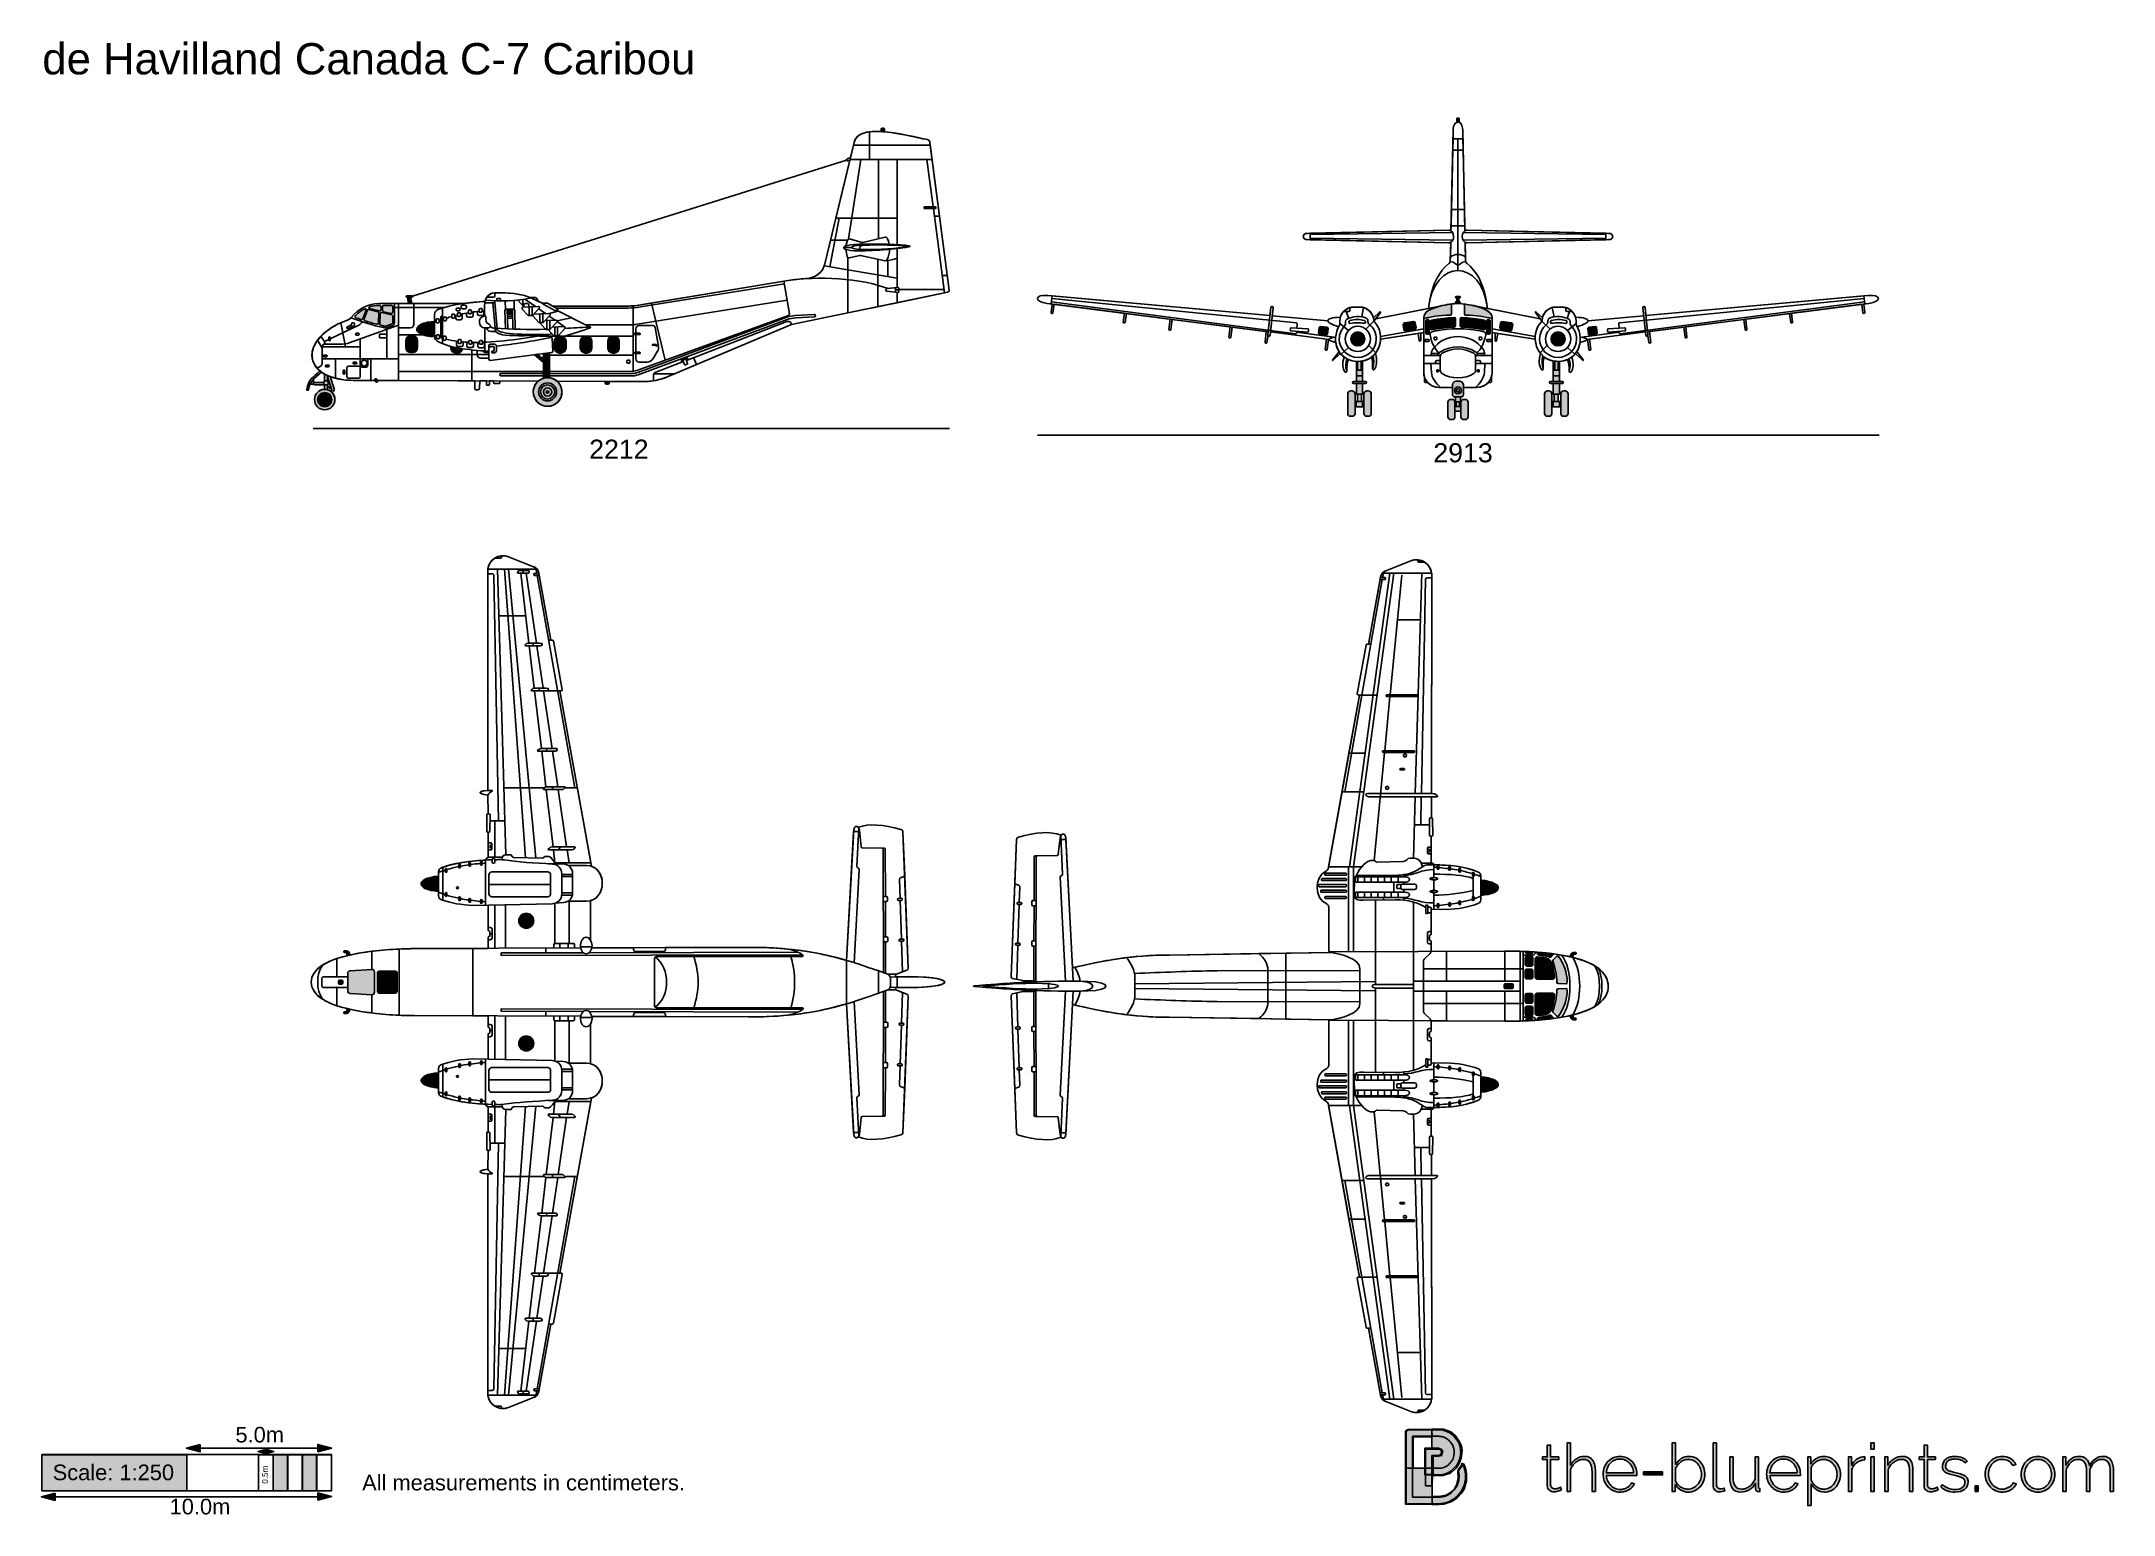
# Model space of a CAD drawing. Extents: x 65 to 351, y 40 to 244.
import ezdxf

# ---------------------------------------------------------------- set-up
doc = ezdxf.new("R2010")
doc.units = 0
doc.header["$MEASUREMENT"] = 0
for name, color, linetype in [('4-VIEW', 7, 'CONTINUOUS'), ('COPYRIGHT_NOTICE', 7, 'CONTINUOUS'), ('SCALE_RULER_250', 7, 'CONTINUOUS'), ('SOLIDS', 7, 'CONTINUOUS'), ('TITLE', 7, 'CONTINUOUS')]:
    doc.layers.add(name, color=color, linetype=linetype)

msp = doc.modelspace()

# ---------------------------------------------------------------- texts
at = {"layer": '4-VIEW', "color": 7, "char_height": 2.6388, "attachment_point": 7}
for s, insert in [('\\fArial|b0|i0|c0|p34;\\W1;2212', (140.56, 186.23)), ('\\fArial|b0|i0|c0|p34;\\W1;2913', (257.14, 185.7))]:
    msp.add_mtext(s, dxfattribs=dict(at, insert=insert))
at = {"layer": 'SCALE_RULER_250', "color": 250, "char_height": 2.159, "attachment_point": 7}
for s, insert in [('\\fArial|b0|i0|c0|p34;\\W1;5.0m', (91.7, 50.32)), ('\\fArial|b0|i0|c0|p34;\\W1;10.0m', (82.61, 40.39))]:
    msp.add_mtext(s, dxfattribs=dict(at, insert=insert))
at = {"layer": 'SCALE_RULER_250', "color": 7, "char_height": 2.159, "attachment_point": 7}
for s, insert in [('\\fArial|b0|i0|c0|p34;\\W1;Scale: 1:250', (66.46, 45.11)), ('\\fArial|b0|i0|c0|p34;\\W1;All measurements in centimeters.', (109.2, 43.7))]:
    msp.add_mtext(s, dxfattribs=dict(at, insert=insert))
at = {"layer": 'SCALE_RULER_250', "color": 250, "insert": (96.19, 44.66), "char_height": 0.7983, "attachment_point": 7, "rotation": 90}
msp.add_mtext('\\fArial|b0|i0|c0|p34;\\W1;0.5m', dxfattribs=at)
at = {"layer": 'TITLE', "color": 7, "insert": (65.03, 239.26), "char_height": 4.318, "attachment_point": 7}
msp.add_mtext('\\fArial|b0|i0|c0|p34;\\W1;de Havilland Canada C-7 Caribou', dxfattribs=at)

# ---------------------------------------------------------------- blocks, each defined once
blk = doc.blocks.new('BLOCK_2')
at = {"layer": 'COPYRIGHT_NOTICE'}
h = blk.add_hatch(color=7, dxfattribs=at)
h.dxf.hatch_style = 2
edge = h.paths.add_edge_path()
edge.add_spline(control_points=[(274.82, 43.81), (274.79, 43.8), (274.75, 43.78), (274.69, 43.74), (274.63, 43.71), (274.56, 43.68), (274.47, 43.65), (274.38, 43.62), (274.28, 43.59), (274.17, 43.56), (274.06, 43.54), (273.94, 43.53), (273.82, 43.53), (273.69, 43.53), (273.57, 43.55), (273.45, 43.58), (273.34, 43.62), (273.24, 43.67), (273.16, 43.75), (273.07, 43.82), (273, 43.91), (272.95, 44.01), (272.9, 44.12), (272.88, 44.24), (272.88, 44.38), (272.88, 44.38), (272.88, 47.98), (272.88, 47.98), (272.88, 47.98), (272.21, 47.98), (272.21, 47.98), (272.21, 47.98), (272.21, 48.35), (272.21, 48.35), (272.21, 48.35), (272.88, 48.35), (272.88, 48.35), (272.88, 48.35), (272.88, 49.98), (272.88, 49.98), (272.88, 49.98), (273.34, 49.98), (273.34, 49.98), (273.34, 49.98), (273.34, 48.35), (273.34, 48.35), (273.34, 48.35), (274.45, 48.35), (274.45, 48.35), (274.45, 48.35), (274.45, 47.98), (274.45, 47.98), (274.45, 47.98), (273.34, 47.98), (273.34, 47.98), (273.34, 47.98), (273.34, 44.49), (273.34, 44.49), (273.34, 44.31), (273.4, 44.18), (273.52, 44.09), (273.64, 44), (273.78, 43.96), (273.94, 43.96), (274.12, 43.96), (274.29, 43.99), (274.43, 44.05), (274.56, 44.12), (274.65, 44.16), (274.68, 44.18), (274.68, 44.18), (274.82, 43.81), (274.82, 43.81)], knot_values=[0, 0, 0, 0, 1, 1, 1, 2, 2, 2, 3, 3, 3, 4, 4, 4, 5, 5, 5, 6, 6, 6, 7, 7, 7, 8, 8, 8, 9, 9, 9, 10, 10, 10, 11, 11, 11, 12, 12, 12, 13, 13, 13, 14, 14, 14, 15, 15, 15, 16, 16, 16, 17, 17, 17, 18, 18, 18, 19, 19, 19, 20, 20, 20, 21, 21, 21, 22, 22, 22, 23, 23, 23, 24, 24, 24, 24], degree=3, periodic=1)
h = blk.add_hatch(color=7, dxfattribs=at)
h.dxf.hatch_style = 2
edge = h.paths.add_edge_path()
edge.add_spline(control_points=[(279.52, 43.58), (279.52, 43.58), (279.06, 43.58), (279.06, 43.58), (279.06, 43.58), (279.06, 46.24), (279.06, 46.24), (279.06, 47.42), (278.67, 48.01), (277.88, 48.01), (277.68, 48.01), (277.49, 47.98), (277.31, 47.9), (277.12, 47.83), (276.94, 47.73), (276.78, 47.59), (276.62, 47.46), (276.48, 47.3), (276.36, 47.12), (276.23, 46.94), (276.14, 46.74), (276.08, 46.54), (276.08, 46.54), (276.08, 43.58), (276.08, 43.58), (276.08, 43.58), (275.62, 43.58), (275.62, 43.58), (275.62, 43.58), (275.62, 50.28), (275.62, 50.28), (275.62, 50.28), (276.08, 50.28), (276.08, 50.28), (276.08, 50.28), (276.08, 47.21), (276.08, 47.21), (276.28, 47.59), (276.55, 47.88), (276.89, 48.1), (277.24, 48.32), (277.61, 48.43), (278.01, 48.43), (278.27, 48.43), (278.5, 48.39), (278.69, 48.29), (278.88, 48.19), (279.03, 48.05), (279.16, 47.87), (279.28, 47.68), (279.38, 47.46), (279.43, 47.2), (279.49, 46.94), (279.52, 46.65), (279.52, 46.33), (279.52, 46.33), (279.52, 43.58), (279.52, 43.58)], knot_values=[0, 0, 0, 0, 1, 1, 1, 2, 2, 2, 3, 3, 3, 4, 4, 4, 5, 5, 5, 6, 6, 6, 7, 7, 7, 8, 8, 8, 9, 9, 9, 10, 10, 10, 11, 11, 11, 12, 12, 12, 13, 13, 13, 14, 14, 14, 15, 15, 15, 16, 16, 16, 17, 17, 17, 18, 18, 18, 19, 19, 19, 19], degree=3, periodic=1)
h = blk.add_hatch(color=7, dxfattribs=at)
h.dxf.hatch_style = 2
edge = h.paths.add_edge_path()
edge.add_spline(control_points=[(292.35, 43.49), (291.98, 43.49), (291.63, 43.59), (291.31, 43.78), (290.98, 43.98), (290.73, 44.23), (290.55, 44.54), (290.55, 44.54), (290.55, 43.58), (290.55, 43.58), (290.55, 43.58), (290.12, 43.58), (290.12, 43.58), (290.12, 43.58), (290.12, 50.28), (290.12, 50.28), (290.12, 50.28), (290.58, 50.28), (290.58, 50.28), (290.58, 50.28), (290.58, 47.32), (290.58, 47.32), (290.81, 47.65), (291.08, 47.91), (291.38, 48.12), (291.69, 48.33), (292.05, 48.43), (292.45, 48.43), (292.79, 48.43), (293.09, 48.36), (293.37, 48.22), (293.64, 48.08), (293.87, 47.89), (294.05, 47.65), (294.24, 47.41), (294.38, 47.15), (294.48, 46.85), (294.59, 46.56), (294.64, 46.25), (294.64, 45.95), (294.64, 45.62), (294.58, 45.31), (294.46, 45.01), (294.35, 44.71), (294.19, 44.45), (293.98, 44.23), (293.78, 44.01), (293.53, 43.83), (293.26, 43.69), (292.98, 43.56), (292.68, 43.49), (292.35, 43.49)], knot_values=[0, 0, 0, 0, 1, 1, 1, 2, 2, 2, 3, 3, 3, 4, 4, 4, 5, 5, 5, 6, 6, 6, 7, 7, 7, 8, 8, 8, 9, 9, 9, 10, 10, 10, 11, 11, 11, 12, 12, 12, 13, 13, 13, 14, 14, 14, 15, 15, 15, 16, 16, 16, 17, 17, 17, 17], degree=3, periodic=1)
edge = h.paths.add_edge_path()
edge.add_spline(control_points=[(292.26, 43.9), (292.54, 43.9), (292.8, 43.96), (293.03, 44.08), (293.26, 44.19), (293.46, 44.35), (293.63, 44.54), (293.8, 44.73), (293.93, 44.95), (294.03, 45.2), (294.12, 45.44), (294.17, 45.69), (294.17, 45.95), (294.17, 46.22), (294.12, 46.48), (294.04, 46.72), (293.95, 46.97), (293.82, 47.19), (293.66, 47.38), (293.5, 47.58), (293.3, 47.73), (293.08, 47.85), (292.86, 47.96), (292.61, 48.02), (292.34, 48.02), (292.14, 48.02), (291.95, 47.99), (291.77, 47.92), (291.6, 47.85), (291.43, 47.75), (291.28, 47.64), (291.13, 47.52), (291, 47.39), (290.88, 47.23), (290.76, 47.08), (290.66, 46.92), (290.58, 46.76), (290.58, 46.76), (290.58, 45.18), (290.58, 45.18), (290.6, 45), (290.67, 44.83), (290.78, 44.68), (290.9, 44.52), (291.04, 44.39), (291.2, 44.27), (291.36, 44.16), (291.54, 44.07), (291.73, 44), (291.92, 43.94), (292.1, 43.9), (292.26, 43.9)], knot_values=[0, 0, 0, 0, 1, 1, 1, 2, 2, 2, 3, 3, 3, 4, 4, 4, 5, 5, 5, 6, 6, 6, 7, 7, 7, 8, 8, 8, 9, 9, 9, 10, 10, 10, 11, 11, 11, 12, 12, 12, 13, 13, 13, 14, 14, 14, 15, 15, 15, 16, 16, 16, 17, 17, 17, 17], degree=3, periodic=1)
h = blk.add_hatch(color=7, dxfattribs=at)
h.dxf.hatch_style = 2
edge = h.paths.add_edge_path()
edge.add_spline(control_points=[(295.77, 50.28), (295.77, 50.28), (296.24, 50.28), (296.24, 50.28), (296.24, 50.28), (296.24, 44.53), (296.24, 44.53), (296.24, 44.35), (296.29, 44.21), (296.39, 44.11), (296.49, 44), (296.63, 43.95), (296.81, 43.95), (296.88, 43.95), (296.96, 43.96), (297.05, 43.97), (297.15, 43.99), (297.23, 44.01), (297.31, 44.04), (297.31, 44.04), (297.41, 43.67), (297.41, 43.67), (297.3, 43.63), (297.17, 43.6), (297.02, 43.57), (296.87, 43.54), (296.74, 43.53), (296.63, 43.53), (296.37, 43.53), (296.16, 43.61), (296.01, 43.76), (295.85, 43.92), (295.77, 44.13), (295.77, 44.39), (295.77, 44.39), (295.77, 50.28), (295.77, 50.28)], knot_values=[0, 0, 0, 0, 1, 1, 1, 2, 2, 2, 3, 3, 3, 4, 4, 4, 5, 5, 5, 6, 6, 6, 7, 7, 7, 8, 8, 8, 9, 9, 9, 10, 10, 10, 11, 11, 11, 12, 12, 12, 12], degree=3, periodic=1)
h = blk.add_hatch(color=7, dxfattribs=at)
h.dxf.hatch_style = 2
h.paths.add_polyline_path([(317.58, 49.43), (317.58, 50.28), (318.04, 50.28), (318.04, 49.43)])
h.paths.add_polyline_path([(317.58, 43.58), (317.58, 48.35), (318.04, 48.35), (318.04, 43.58)])
h = blk.add_hatch(color=7, dxfattribs=at)
h.dxf.hatch_style = 2
edge = h.paths.add_edge_path()
edge.add_spline(control_points=[(326.85, 43.81), (326.82, 43.8), (326.78, 43.78), (326.72, 43.74), (326.67, 43.71), (326.59, 43.68), (326.5, 43.65), (326.42, 43.62), (326.32, 43.59), (326.21, 43.56), (326.1, 43.54), (325.98, 43.53), (325.85, 43.53), (325.72, 43.53), (325.6, 43.55), (325.49, 43.58), (325.37, 43.62), (325.27, 43.67), (325.19, 43.75), (325.1, 43.82), (325.04, 43.91), (324.99, 44.01), (324.94, 44.12), (324.91, 44.24), (324.91, 44.38), (324.91, 44.38), (324.91, 47.98), (324.91, 47.98), (324.91, 47.98), (324.24, 47.98), (324.24, 47.98), (324.24, 47.98), (324.24, 48.35), (324.24, 48.35), (324.24, 48.35), (324.91, 48.35), (324.91, 48.35), (324.91, 48.35), (324.91, 49.98), (324.91, 49.98), (324.91, 49.98), (325.37, 49.98), (325.37, 49.98), (325.37, 49.98), (325.37, 48.35), (325.37, 48.35), (325.37, 48.35), (326.48, 48.35), (326.48, 48.35), (326.48, 48.35), (326.48, 47.98), (326.48, 47.98), (326.48, 47.98), (325.37, 47.98), (325.37, 47.98), (325.37, 47.98), (325.37, 44.49), (325.37, 44.49), (325.37, 44.31), (325.43, 44.18), (325.55, 44.09), (325.68, 44), (325.82, 43.96), (325.97, 43.96), (326.16, 43.96), (326.32, 43.99), (326.46, 44.05), (326.6, 44.12), (326.68, 44.16), (326.71, 44.18), (326.71, 44.18), (326.85, 43.81), (326.85, 43.81)], knot_values=[0, 0, 0, 0, 1, 1, 1, 2, 2, 2, 3, 3, 3, 4, 4, 4, 5, 5, 5, 6, 6, 6, 7, 7, 7, 8, 8, 8, 9, 9, 9, 10, 10, 10, 11, 11, 11, 12, 12, 12, 13, 13, 13, 14, 14, 14, 15, 15, 15, 16, 16, 16, 17, 17, 17, 18, 18, 18, 19, 19, 19, 20, 20, 20, 21, 21, 21, 22, 22, 22, 23, 23, 23, 24, 24, 24, 24], degree=3, periodic=1)
h = blk.add_hatch(color=7, dxfattribs=at)
h.dxf.hatch_style = 2
edge = h.paths.add_edge_path()
edge.add_spline(control_points=[(282.93, 43.49), (282.6, 43.49), (282.28, 43.56), (282, 43.69), (281.71, 43.82), (281.46, 44), (281.25, 44.23), (281.04, 44.46), (280.87, 44.72), (280.75, 45.02), (280.63, 45.32), (280.58, 45.64), (280.58, 45.99), (280.58, 46.32), (280.63, 46.64), (280.75, 46.93), (280.87, 47.23), (281.04, 47.49), (281.24, 47.71), (281.45, 47.94), (281.7, 48.11), (281.98, 48.24), (282.27, 48.37), (282.57, 48.43), (282.91, 48.43), (283.24, 48.43), (283.55, 48.37), (283.84, 48.24), (284.13, 48.11), (284.38, 47.93), (284.58, 47.71), (284.79, 47.48), (284.95, 47.22), (285.07, 46.93), (285.19, 46.63), (285.24, 46.32), (285.24, 45.99), (285.24, 45.95), (285.24, 45.92), (285.24, 45.87), (285.24, 45.83), (285.24, 45.8), (285.23, 45.78), (285.23, 45.78), (281.05, 45.78), (281.05, 45.78), (281.07, 45.51), (281.13, 45.25), (281.24, 45.02), (281.35, 44.78), (281.49, 44.58), (281.66, 44.41), (281.83, 44.24), (282.02, 44.1), (282.24, 44), (282.46, 43.91), (282.7, 43.86), (282.95, 43.86), (283.12, 43.86), (283.28, 43.88), (283.44, 43.93), (283.6, 43.97), (283.74, 44.03), (283.88, 44.11), (284.02, 44.19), (284.14, 44.29), (284.25, 44.4), (284.36, 44.52), (284.44, 44.64), (284.5, 44.77), (284.5, 44.77), (284.9, 44.66), (284.9, 44.66), (284.84, 44.49), (284.74, 44.34), (284.61, 44.19), (284.47, 44.05), (284.32, 43.92), (284.15, 43.82), (283.97, 43.72), (283.78, 43.64), (283.57, 43.58), (283.37, 43.52), (283.15, 43.49), (282.93, 43.49)], knot_values=[0, 0, 0, 0, 1, 1, 1, 2, 2, 2, 3, 3, 3, 4, 4, 4, 5, 5, 5, 6, 6, 6, 7, 7, 7, 8, 8, 8, 9, 9, 9, 10, 10, 10, 11, 11, 11, 12, 12, 12, 13, 13, 13, 14, 14, 14, 15, 15, 15, 16, 16, 16, 17, 17, 17, 18, 18, 18, 19, 19, 19, 20, 20, 20, 21, 21, 21, 22, 22, 22, 23, 23, 23, 24, 24, 24, 25, 25, 25, 26, 26, 26, 27, 27, 27, 28, 28, 28, 28], degree=3, periodic=1)
edge = h.paths.add_edge_path()
edge.add_spline(control_points=[(284.8, 46.15), (284.79, 46.43), (284.72, 46.69), (284.62, 46.92), (284.51, 47.15), (284.37, 47.35), (284.2, 47.52), (284.03, 47.69), (283.84, 47.82), (283.62, 47.92), (283.4, 48.01), (283.16, 48.06), (282.91, 48.06), (282.66, 48.06), (282.43, 48.01), (282.21, 47.92), (281.99, 47.82), (281.79, 47.69), (281.63, 47.52), (281.46, 47.35), (281.32, 47.15), (281.22, 46.92), (281.12, 46.68), (281.06, 46.43), (281.04, 46.15), (281.04, 46.15), (284.8, 46.15), (284.8, 46.15)], knot_values=[0, 0, 0, 0, 1, 1, 1, 2, 2, 2, 3, 3, 3, 4, 4, 4, 5, 5, 5, 6, 6, 6, 7, 7, 7, 8, 8, 8, 9, 9, 9, 9], degree=3, periodic=1)
h = blk.add_hatch(color=7, dxfattribs=at)
h.dxf.hatch_style = 2
h.paths.add_polyline_path([(286.15, 45.87), (286.15, 46.29), (288.79, 46.29), (288.79, 45.87)])
h = blk.add_hatch(color=7, dxfattribs=at)
h.dxf.hatch_style = 2
edge = h.paths.add_edge_path()
edge.add_spline(control_points=[(299.59, 43.49), (298.57, 43.49), (298.07, 44.19), (298.07, 45.6), (298.07, 45.6), (298.07, 48.35), (298.07, 48.35), (298.07, 48.35), (298.53, 48.35), (298.53, 48.35), (298.53, 48.35), (298.53, 45.66), (298.53, 45.66), (298.53, 44.49), (298.93, 43.9), (299.73, 43.9), (299.93, 43.9), (300.12, 43.94), (300.31, 44.01), (300.5, 44.08), (300.68, 44.18), (300.85, 44.3), (301.01, 44.43), (301.16, 44.58), (301.28, 44.76), (301.41, 44.93), (301.51, 45.13), (301.58, 45.34), (301.58, 45.34), (301.58, 48.35), (301.58, 48.35), (301.58, 48.35), (302.04, 48.35), (302.04, 48.35), (302.04, 48.35), (302.04, 44.22), (302.04, 44.22), (302.04, 44.07), (302.1, 44), (302.23, 44), (302.23, 44), (302.23, 43.58), (302.23, 43.58), (302.2, 43.58), (302.17, 43.57), (302.15, 43.57), (302.12, 43.57), (302.11, 43.57), (302.09, 43.57), (301.97, 43.57), (301.86, 43.61), (301.77, 43.69), (301.67, 43.76), (301.63, 43.87), (301.63, 44), (301.63, 44), (301.63, 44.71), (301.63, 44.71), (301.42, 44.33), (301.13, 44.03), (300.77, 43.81), (300.4, 43.6), (300.01, 43.49), (299.59, 43.49)], knot_values=[0, 0, 0, 0, 1, 1, 1, 2, 2, 2, 3, 3, 3, 4, 4, 4, 5, 5, 5, 6, 6, 6, 7, 7, 7, 8, 8, 8, 9, 9, 9, 10, 10, 10, 11, 11, 11, 12, 12, 12, 13, 13, 13, 14, 14, 14, 15, 15, 15, 16, 16, 16, 17, 17, 17, 18, 18, 18, 19, 19, 19, 20, 20, 20, 21, 21, 21, 21], degree=3, periodic=1)
h = blk.add_hatch(color=7, dxfattribs=at)
h.dxf.hatch_style = 2
edge = h.paths.add_edge_path()
edge.add_spline(control_points=[(305.52, 43.49), (305.19, 43.49), (304.88, 43.56), (304.59, 43.69), (304.3, 43.82), (304.05, 44), (303.84, 44.23), (303.63, 44.46), (303.46, 44.72), (303.34, 45.02), (303.23, 45.32), (303.17, 45.64), (303.17, 45.99), (303.17, 46.32), (303.23, 46.64), (303.34, 46.93), (303.46, 47.23), (303.63, 47.49), (303.84, 47.71), (304.04, 47.94), (304.29, 48.11), (304.57, 48.24), (304.86, 48.37), (305.17, 48.43), (305.5, 48.43), (305.83, 48.43), (306.14, 48.37), (306.43, 48.24), (306.72, 48.11), (306.97, 47.93), (307.17, 47.71), (307.38, 47.48), (307.54, 47.22), (307.66, 46.93), (307.78, 46.63), (307.83, 46.32), (307.83, 45.99), (307.83, 45.95), (307.83, 45.92), (307.83, 45.87), (307.83, 45.83), (307.83, 45.8), (307.83, 45.78), (307.83, 45.78), (303.64, 45.78), (303.64, 45.78), (303.66, 45.51), (303.73, 45.25), (303.84, 45.02), (303.95, 44.78), (304.08, 44.58), (304.25, 44.41), (304.42, 44.24), (304.62, 44.1), (304.84, 44), (305.06, 43.91), (305.29, 43.86), (305.54, 43.86), (305.71, 43.86), (305.87, 43.88), (306.03, 43.93), (306.19, 43.97), (306.34, 44.03), (306.47, 44.11), (306.61, 44.19), (306.73, 44.29), (306.84, 44.4), (306.95, 44.52), (307.03, 44.64), (307.09, 44.77), (307.09, 44.77), (307.5, 44.66), (307.5, 44.66), (307.43, 44.49), (307.33, 44.34), (307.2, 44.19), (307.07, 44.05), (306.91, 43.92), (306.74, 43.82), (306.56, 43.72), (306.37, 43.64), (306.17, 43.58), (305.96, 43.52), (305.74, 43.49), (305.52, 43.49)], knot_values=[0, 0, 0, 0, 1, 1, 1, 2, 2, 2, 3, 3, 3, 4, 4, 4, 5, 5, 5, 6, 6, 6, 7, 7, 7, 8, 8, 8, 9, 9, 9, 10, 10, 10, 11, 11, 11, 12, 12, 12, 13, 13, 13, 14, 14, 14, 15, 15, 15, 16, 16, 16, 17, 17, 17, 18, 18, 18, 19, 19, 19, 20, 20, 20, 21, 21, 21, 22, 22, 22, 23, 23, 23, 24, 24, 24, 25, 25, 25, 26, 26, 26, 27, 27, 27, 28, 28, 28, 28], degree=3, periodic=1)
edge = h.paths.add_edge_path()
edge.add_spline(control_points=[(307.39, 46.15), (307.38, 46.43), (307.31, 46.69), (307.21, 46.92), (307.1, 47.15), (306.96, 47.35), (306.79, 47.52), (306.63, 47.69), (306.43, 47.82), (306.21, 47.92), (305.99, 48.01), (305.76, 48.06), (305.5, 48.06), (305.25, 48.06), (305.02, 48.01), (304.8, 47.92), (304.58, 47.82), (304.38, 47.69), (304.22, 47.52), (304.05, 47.35), (303.91, 47.15), (303.81, 46.92), (303.71, 46.68), (303.65, 46.43), (303.63, 46.15), (303.63, 46.15), (307.39, 46.15), (307.39, 46.15)], knot_values=[0, 0, 0, 0, 1, 1, 1, 2, 2, 2, 3, 3, 3, 4, 4, 4, 5, 5, 5, 6, 6, 6, 7, 7, 7, 8, 8, 8, 9, 9, 9, 9], degree=3, periodic=1)
h = blk.add_hatch(color=7, dxfattribs=at)
h.dxf.hatch_style = 2
edge = h.paths.add_edge_path()
edge.add_spline(control_points=[(311.17, 43.49), (310.76, 43.49), (310.4, 43.6), (310.08, 43.82), (309.76, 44.03), (309.5, 44.3), (309.3, 44.61), (309.3, 44.61), (309.3, 41.63), (309.3, 41.63), (309.3, 41.63), (308.84, 41.63), (308.84, 41.63), (308.84, 41.63), (308.84, 48.35), (308.84, 48.35), (308.84, 48.35), (309.27, 48.35), (309.27, 48.35), (309.27, 48.35), (309.27, 47.4), (309.27, 47.4), (309.46, 47.7), (309.72, 47.95), (310.04, 48.15), (310.36, 48.34), (310.71, 48.43), (311.07, 48.43), (311.4, 48.43), (311.71, 48.36), (311.99, 48.22), (312.27, 48.08), (312.51, 47.9), (312.71, 47.67), (312.92, 47.44), (313.07, 47.17), (313.19, 46.88), (313.3, 46.58), (313.36, 46.27), (313.36, 45.96), (313.36, 45.63), (313.3, 45.31), (313.2, 45.01), (313.1, 44.71), (312.95, 44.45), (312.76, 44.22), (312.56, 44), (312.33, 43.82), (312.06, 43.69), (311.79, 43.56), (311.5, 43.49), (311.17, 43.49)], knot_values=[0, 0, 0, 0, 1, 1, 1, 2, 2, 2, 3, 3, 3, 4, 4, 4, 5, 5, 5, 6, 6, 6, 7, 7, 7, 8, 8, 8, 9, 9, 9, 10, 10, 10, 11, 11, 11, 12, 12, 12, 13, 13, 13, 14, 14, 14, 15, 15, 15, 16, 16, 16, 17, 17, 17, 17], degree=3, periodic=1)
edge = h.paths.add_edge_path()
edge.add_spline(control_points=[(311.06, 43.9), (311.34, 43.9), (311.59, 43.96), (311.82, 44.08), (312.04, 44.19), (312.23, 44.35), (312.39, 44.54), (312.55, 44.73), (312.67, 44.95), (312.76, 45.2), (312.85, 45.45), (312.89, 45.7), (312.89, 45.96), (312.89, 46.23), (312.84, 46.49), (312.74, 46.74), (312.64, 46.99), (312.51, 47.21), (312.33, 47.4), (312.16, 47.59), (311.96, 47.74), (311.72, 47.85), (311.49, 47.97), (311.24, 48.02), (310.98, 48.02), (310.82, 48.02), (310.64, 47.99), (310.45, 47.92), (310.27, 47.85), (310.09, 47.75), (309.93, 47.63), (309.76, 47.51), (309.62, 47.38), (309.5, 47.22), (309.39, 47.07), (309.32, 46.91), (309.3, 46.74), (309.3, 46.74), (309.3, 45.17), (309.3, 45.17), (309.38, 44.99), (309.48, 44.83), (309.6, 44.67), (309.73, 44.52), (309.86, 44.39), (310.02, 44.27), (310.17, 44.15), (310.34, 44.06), (310.51, 44), (310.69, 43.94), (310.87, 43.9), (311.06, 43.9)], knot_values=[0, 0, 0, 0, 1, 1, 1, 2, 2, 2, 3, 3, 3, 4, 4, 4, 5, 5, 5, 6, 6, 6, 7, 7, 7, 8, 8, 8, 9, 9, 9, 10, 10, 10, 11, 11, 11, 12, 12, 12, 13, 13, 13, 14, 14, 14, 15, 15, 15, 16, 16, 16, 17, 17, 17, 17], degree=3, periodic=1)
h = blk.add_hatch(color=7, dxfattribs=at)
h.dxf.hatch_style = 2
edge = h.paths.add_edge_path()
edge.add_spline(control_points=[(316.71, 47.94), (316.29, 47.93), (315.91, 47.8), (315.59, 47.56), (315.27, 47.32), (315.04, 46.99), (314.92, 46.56), (314.92, 46.56), (314.92, 43.58), (314.92, 43.58), (314.92, 43.58), (314.46, 43.58), (314.46, 43.58), (314.46, 43.58), (314.46, 48.35), (314.46, 48.35), (314.46, 48.35), (314.9, 48.35), (314.9, 48.35), (314.9, 48.35), (314.9, 47.18), (314.9, 47.18), (315.06, 47.51), (315.28, 47.79), (315.55, 48), (315.83, 48.21), (316.12, 48.33), (316.43, 48.36), (316.49, 48.37), (316.55, 48.37), (316.59, 48.37), (316.64, 48.37), (316.68, 48.37), (316.71, 48.37), (316.71, 48.37), (316.71, 47.94), (316.71, 47.94)], knot_values=[0, 0, 0, 0, 1, 1, 1, 2, 2, 2, 3, 3, 3, 4, 4, 4, 5, 5, 5, 6, 6, 6, 7, 7, 7, 8, 8, 8, 9, 9, 9, 10, 10, 10, 11, 11, 11, 12, 12, 12, 12], degree=3, periodic=1)
h = blk.add_hatch(color=7, dxfattribs=at)
h.dxf.hatch_style = 2
edge = h.paths.add_edge_path()
edge.add_spline(control_points=[(323.38, 43.58), (323.38, 43.58), (322.92, 43.58), (322.92, 43.58), (322.92, 43.58), (322.92, 46.24), (322.92, 46.24), (322.92, 46.86), (322.84, 47.31), (322.66, 47.59), (322.49, 47.87), (322.21, 48.01), (321.83, 48.01), (321.63, 48.01), (321.43, 47.98), (321.23, 47.9), (321.03, 47.83), (320.85, 47.73), (320.68, 47.59), (320.5, 47.46), (320.35, 47.3), (320.23, 47.12), (320.1, 46.94), (320, 46.74), (319.94, 46.54), (319.94, 46.54), (319.94, 43.58), (319.94, 43.58), (319.94, 43.58), (319.48, 43.58), (319.48, 43.58), (319.48, 43.58), (319.48, 48.35), (319.48, 48.35), (319.48, 48.35), (319.91, 48.35), (319.91, 48.35), (319.91, 48.35), (319.91, 47.21), (319.91, 47.21), (320.01, 47.4), (320.13, 47.56), (320.28, 47.71), (320.42, 47.86), (320.58, 47.99), (320.76, 48.1), (320.94, 48.21), (321.13, 48.29), (321.34, 48.35), (321.54, 48.41), (321.75, 48.43), (321.96, 48.43), (322.48, 48.43), (322.85, 48.25), (323.06, 47.89), (323.27, 47.53), (323.38, 47), (323.38, 46.33), (323.38, 46.33), (323.38, 43.58), (323.38, 43.58)], knot_values=[0, 0, 0, 0, 1, 1, 1, 2, 2, 2, 3, 3, 3, 4, 4, 4, 5, 5, 5, 6, 6, 6, 7, 7, 7, 8, 8, 8, 9, 9, 9, 10, 10, 10, 11, 11, 11, 12, 12, 12, 13, 13, 13, 14, 14, 14, 15, 15, 15, 16, 16, 16, 17, 17, 17, 18, 18, 18, 19, 19, 19, 20, 20, 20, 20], degree=3, periodic=1)
h = blk.add_hatch(color=7, dxfattribs=at)
h.dxf.hatch_style = 2
edge = h.paths.add_edge_path()
edge.add_spline(control_points=[(329.17, 43.49), (328.8, 43.49), (328.45, 43.55), (328.11, 43.67), (327.78, 43.8), (327.48, 43.98), (327.23, 44.22), (327.23, 44.22), (327.46, 44.54), (327.46, 44.54), (327.72, 44.3), (327.99, 44.13), (328.26, 44.02), (328.54, 43.91), (328.84, 43.86), (329.17, 43.86), (329.58, 43.86), (329.92, 43.94), (330.17, 44.12), (330.43, 44.29), (330.55, 44.54), (330.55, 44.85), (330.55, 45), (330.52, 45.12), (330.46, 45.22), (330.39, 45.32), (330.3, 45.41), (330.17, 45.48), (330.04, 45.55), (329.88, 45.61), (329.69, 45.66), (329.5, 45.72), (329.28, 45.78), (329.03, 45.84), (328.76, 45.9), (328.53, 45.96), (328.33, 46.02), (328.13, 46.08), (327.97, 46.16), (327.84, 46.24), (327.71, 46.33), (327.61, 46.43), (327.55, 46.55), (327.49, 46.68), (327.45, 46.83), (327.45, 47.02), (327.45, 47.26), (327.5, 47.47), (327.59, 47.65), (327.68, 47.82), (327.81, 47.97), (327.97, 48.09), (328.13, 48.2), (328.32, 48.29), (328.53, 48.35), (328.74, 48.41), (328.97, 48.43), (329.21, 48.43), (329.58, 48.43), (329.91, 48.37), (330.2, 48.25), (330.48, 48.12), (330.71, 47.96), (330.87, 47.77), (330.87, 47.77), (330.61, 47.52), (330.61, 47.52), (330.45, 47.7), (330.24, 47.84), (329.99, 47.93), (329.74, 48.02), (329.47, 48.07), (329.18, 48.07), (329, 48.07), (328.83, 48.05), (328.68, 48.01), (328.52, 47.98), (328.39, 47.92), (328.27, 47.84), (328.15, 47.76), (328.06, 47.66), (327.99, 47.53), (327.93, 47.41), (327.89, 47.26), (327.89, 47.09), (327.89, 46.95), (327.92, 46.83), (327.96, 46.75), (328.01, 46.66), (328.08, 46.59), (328.18, 46.53), (328.28, 46.47), (328.41, 46.41), (328.57, 46.37), (328.73, 46.32), (328.92, 46.27), (329.14, 46.21), (329.44, 46.14), (329.71, 46.07), (329.94, 46), (330.17, 45.94), (330.37, 45.85), (330.52, 45.76), (330.68, 45.66), (330.8, 45.54), (330.88, 45.41), (330.96, 45.27), (331, 45.1), (331, 44.89), (331, 44.47), (330.84, 44.13), (330.5, 43.87), (330.17, 43.62), (329.73, 43.49), (329.17, 43.49)], knot_values=[0, 0, 0, 0, 1, 1, 1, 2, 2, 2, 3, 3, 3, 4, 4, 4, 5, 5, 5, 6, 6, 6, 7, 7, 7, 8, 8, 8, 9, 9, 9, 10, 10, 10, 11, 11, 11, 12, 12, 12, 13, 13, 13, 14, 14, 14, 15, 15, 15, 16, 16, 16, 17, 17, 17, 18, 18, 18, 19, 19, 19, 20, 20, 20, 21, 21, 21, 22, 22, 22, 23, 23, 23, 24, 24, 24, 25, 25, 25, 26, 26, 26, 27, 27, 27, 28, 28, 28, 29, 29, 29, 30, 30, 30, 31, 31, 31, 32, 32, 32, 33, 33, 33, 34, 34, 34, 35, 35, 35, 36, 36, 36, 37, 37, 37, 38, 38, 38, 38], degree=3, periodic=1)
h = blk.add_hatch(color=7, dxfattribs=at)
h.dxf.hatch_style = 2
edge = h.paths.add_edge_path()
edge.add_spline(control_points=[(333.36, 45.99), (333.36, 46.32), (333.42, 46.64), (333.53, 46.94), (333.65, 47.24), (333.81, 47.5), (334.02, 47.72), (334.23, 47.94), (334.48, 48.11), (334.76, 48.24), (335.05, 48.37), (335.37, 48.43), (335.71, 48.43), (336.14, 48.43), (336.52, 48.34), (336.85, 48.14), (337.18, 47.95), (337.43, 47.67), (337.6, 47.32), (337.6, 47.32), (337.15, 47.18), (337.15, 47.18), (337.01, 47.44), (336.81, 47.65), (336.55, 47.8), (336.29, 47.95), (336, 48.02), (335.69, 48.02), (335.43, 48.02), (335.18, 47.97), (334.96, 47.87), (334.73, 47.76), (334.53, 47.62), (334.36, 47.43), (334.2, 47.25), (334.06, 47.04), (333.97, 46.79), (333.87, 46.54), (333.82, 46.27), (333.82, 45.99), (333.82, 45.7), (333.87, 45.43), (333.97, 45.17), (334.07, 44.92), (334.21, 44.7), (334.37, 44.51), (334.54, 44.33), (334.74, 44.18), (334.97, 44.07), (335.2, 43.96), (335.44, 43.9), (335.7, 43.9), (335.86, 43.9), (336.03, 43.93), (336.19, 43.98), (336.35, 44.03), (336.5, 44.09), (336.64, 44.17), (336.78, 44.25), (336.9, 44.34), (337, 44.45), (337.1, 44.56), (337.17, 44.67), (337.2, 44.78), (337.2, 44.78), (337.65, 44.66), (337.65, 44.66), (337.59, 44.49), (337.5, 44.34), (337.37, 44.19), (337.25, 44.05), (337.1, 43.92), (336.93, 43.82), (336.76, 43.72), (336.57, 43.64), (336.36, 43.58), (336.15, 43.52), (335.94, 43.49), (335.72, 43.49), (335.38, 43.49), (335.07, 43.56), (334.78, 43.69), (334.49, 43.82), (334.25, 44), (334.03, 44.23), (333.82, 44.46), (333.66, 44.72), (333.54, 45.02), (333.42, 45.32), (333.36, 45.64), (333.36, 45.99)], knot_values=[0, 0, 0, 0, 1, 1, 1, 2, 2, 2, 3, 3, 3, 4, 4, 4, 5, 5, 5, 6, 6, 6, 7, 7, 7, 8, 8, 8, 9, 9, 9, 10, 10, 10, 11, 11, 11, 12, 12, 12, 13, 13, 13, 14, 14, 14, 15, 15, 15, 16, 16, 16, 17, 17, 17, 18, 18, 18, 19, 19, 19, 20, 20, 20, 21, 21, 21, 22, 22, 22, 23, 23, 23, 24, 24, 24, 25, 25, 25, 26, 26, 26, 27, 27, 27, 28, 28, 28, 29, 29, 29, 30, 30, 30, 30], degree=3, periodic=1)
h = blk.add_hatch(color=7, dxfattribs=at)
h.dxf.hatch_style = 2
edge = h.paths.add_edge_path()
edge.add_spline(control_points=[(340.64, 43.49), (340.31, 43.49), (340, 43.56), (339.71, 43.69), (339.43, 43.82), (339.18, 44), (338.97, 44.22), (338.77, 44.45), (338.6, 44.71), (338.49, 45.01), (338.37, 45.31), (338.31, 45.63), (338.31, 45.96), (338.31, 46.29), (338.37, 46.61), (338.49, 46.91), (338.61, 47.21), (338.77, 47.47), (338.98, 47.7), (339.19, 47.93), (339.44, 48.11), (339.72, 48.24), (340.01, 48.37), (340.31, 48.43), (340.64, 48.43), (340.97, 48.43), (341.28, 48.37), (341.56, 48.24), (341.84, 48.11), (342.09, 47.93), (342.3, 47.7), (342.51, 47.47), (342.67, 47.21), (342.79, 46.91), (342.91, 46.61), (342.97, 46.29), (342.97, 45.96), (342.97, 45.63), (342.91, 45.31), (342.79, 45.01), (342.67, 44.71), (342.51, 44.45), (342.3, 44.22), (342.1, 44), (341.85, 43.82), (341.56, 43.69), (341.28, 43.56), (340.97, 43.49), (340.64, 43.49)], knot_values=[0, 0, 0, 0, 1, 1, 1, 2, 2, 2, 3, 3, 3, 4, 4, 4, 5, 5, 5, 6, 6, 6, 7, 7, 7, 8, 8, 8, 9, 9, 9, 10, 10, 10, 11, 11, 11, 12, 12, 12, 13, 13, 13, 14, 14, 14, 15, 15, 15, 16, 16, 16, 16], degree=3, periodic=1)
edge = h.paths.add_edge_path()
edge.add_spline(control_points=[(338.77, 45.94), (338.77, 45.66), (338.82, 45.39), (338.92, 45.15), (339.02, 44.9), (339.15, 44.68), (339.32, 44.5), (339.49, 44.32), (339.68, 44.17), (339.91, 44.06), (340.14, 43.96), (340.38, 43.9), (340.63, 43.9), (340.89, 43.9), (341.13, 43.96), (341.36, 44.06), (341.58, 44.17), (341.78, 44.32), (341.95, 44.51), (342.13, 44.7), (342.26, 44.92), (342.36, 45.16), (342.46, 45.41), (342.5, 45.68), (342.5, 45.97), (342.5, 46.25), (342.46, 46.51), (342.36, 46.76), (342.26, 47.01), (342.13, 47.23), (341.95, 47.41), (341.78, 47.6), (341.59, 47.75), (341.36, 47.86), (341.14, 47.97), (340.9, 48.02), (340.64, 48.02), (340.39, 48.02), (340.14, 47.97), (339.92, 47.86), (339.69, 47.75), (339.49, 47.6), (339.33, 47.41), (339.16, 47.22), (339.02, 47), (338.92, 46.74), (338.82, 46.49), (338.77, 46.22), (338.77, 45.94)], knot_values=[0, 0, 0, 0, 1, 1, 1, 2, 2, 2, 3, 3, 3, 4, 4, 4, 5, 5, 5, 6, 6, 6, 7, 7, 7, 8, 8, 8, 9, 9, 9, 10, 10, 10, 11, 11, 11, 12, 12, 12, 13, 13, 13, 14, 14, 14, 15, 15, 15, 16, 16, 16, 16], degree=3, periodic=1)
h = blk.add_hatch(color=7, dxfattribs=at)
h.dxf.hatch_style = 2
edge = h.paths.add_edge_path()
edge.add_spline(control_points=[(351.08, 43.58), (351.08, 43.58), (350.62, 43.58), (350.62, 43.58), (350.62, 43.58), (350.62, 46.24), (350.62, 46.24), (350.62, 46.85), (350.53, 47.29), (350.34, 47.58), (350.16, 47.87), (349.87, 48.01), (349.48, 48.01), (349.29, 48.01), (349.1, 47.98), (348.93, 47.9), (348.75, 47.83), (348.59, 47.73), (348.44, 47.6), (348.29, 47.46), (348.17, 47.31), (348.06, 47.13), (347.95, 46.95), (347.87, 46.75), (347.81, 46.53), (347.81, 46.53), (347.81, 43.58), (347.81, 43.58), (347.81, 43.58), (347.35, 43.58), (347.35, 43.58), (347.35, 43.58), (347.35, 46.24), (347.35, 46.24), (347.35, 46.85), (347.26, 47.3), (347.07, 47.59), (346.89, 47.87), (346.6, 48.01), (346.22, 48.01), (346.02, 48.01), (345.84, 47.98), (345.66, 47.91), (345.49, 47.84), (345.33, 47.74), (345.18, 47.6), (345.04, 47.47), (344.91, 47.32), (344.79, 47.14), (344.68, 46.96), (344.59, 46.76), (344.53, 46.54), (344.53, 46.54), (344.53, 43.58), (344.53, 43.58), (344.53, 43.58), (344.07, 43.58), (344.07, 43.58), (344.07, 43.58), (344.07, 48.35), (344.07, 48.35), (344.07, 48.35), (344.5, 48.35), (344.5, 48.35), (344.5, 48.35), (344.5, 47.21), (344.5, 47.21), (344.7, 47.6), (344.96, 47.9), (345.27, 48.11), (345.59, 48.33), (345.94, 48.43), (346.33, 48.43), (346.73, 48.43), (347.06, 48.32), (347.31, 48.08), (347.56, 47.84), (347.71, 47.53), (347.76, 47.14), (348.21, 48), (348.84, 48.43), (349.63, 48.43), (350.15, 48.43), (350.52, 48.25), (350.75, 47.88), (350.97, 47.51), (351.08, 46.99), (351.08, 46.33), (351.08, 46.33), (351.08, 43.58), (351.08, 43.58)], knot_values=[0, 0, 0, 0, 1, 1, 1, 2, 2, 2, 3, 3, 3, 4, 4, 4, 5, 5, 5, 6, 6, 6, 7, 7, 7, 8, 8, 8, 9, 9, 9, 10, 10, 10, 11, 11, 11, 12, 12, 12, 13, 13, 13, 14, 14, 14, 15, 15, 15, 16, 16, 16, 17, 17, 17, 18, 18, 18, 19, 19, 19, 20, 20, 20, 21, 21, 21, 22, 22, 22, 23, 23, 23, 24, 24, 24, 25, 25, 25, 26, 26, 26, 27, 27, 27, 28, 28, 28, 29, 29, 29, 30, 30, 30, 30], degree=3, periodic=1)
h = blk.add_hatch(color=7, dxfattribs=at)
h.dxf.hatch_style = 2
h.paths.add_polyline_path([(331.97, 43.58), (331.97, 44.36), (332.37, 44.36), (332.37, 43.58)])
for points in [[(317.58, 49.43), (317.58, 50.28), (318.04, 50.28), (318.04, 49.43), (317.58, 49.43)], [(286.15, 45.87), (286.15, 46.29), (288.79, 46.29), (288.79, 45.87), (286.15, 45.87)], [(317.58, 43.58), (317.58, 48.35), (318.04, 48.35), (318.04, 43.58), (317.58, 43.58)], [(331.97, 43.58), (331.97, 44.36), (332.37, 44.36), (332.37, 43.58), (331.97, 43.58)]]:
    blk.add_lwpolyline(points, dxfattribs=at)
for points, knots in [([(274.82, 43.81), (274.79, 43.8), (274.75, 43.78), (274.69, 43.74), (274.63, 43.71), (274.56, 43.68), (274.47, 43.65), (274.38, 43.62), (274.28, 43.59), (274.17, 43.56), (274.06, 43.54), (273.94, 43.53), (273.82, 43.53), (273.69, 43.53), (273.57, 43.55), (273.45, 43.58), (273.34, 43.62), (273.24, 43.67), (273.16, 43.75), (273.07, 43.82), (273, 43.91), (272.95, 44.01), (272.9, 44.12), (272.88, 44.24), (272.88, 44.38), (272.88, 44.38), (272.88, 47.98), (272.88, 47.98), (272.88, 47.98), (272.21, 47.98), (272.21, 47.98), (272.21, 47.98), (272.21, 48.35), (272.21, 48.35), (272.21, 48.35), (272.88, 48.35), (272.88, 48.35), (272.88, 48.35), (272.88, 49.98), (272.88, 49.98), (272.88, 49.98), (273.34, 49.98), (273.34, 49.98), (273.34, 49.98), (273.34, 48.35), (273.34, 48.35), (273.34, 48.35), (274.45, 48.35), (274.45, 48.35), (274.45, 48.35), (274.45, 47.98), (274.45, 47.98), (274.45, 47.98), (273.34, 47.98), (273.34, 47.98), (273.34, 47.98), (273.34, 44.49), (273.34, 44.49), (273.34, 44.31), (273.4, 44.18), (273.52, 44.09), (273.64, 44), (273.78, 43.96), (273.94, 43.96), (274.12, 43.96), (274.29, 43.99), (274.43, 44.05), (274.56, 44.12), (274.65, 44.16), (274.68, 44.18), (274.68, 44.18), (274.82, 43.81), (274.82, 43.81)], [0, 0, 0, 0, 1, 1, 1, 2, 2, 2, 3, 3, 3, 4, 4, 4, 5, 5, 5, 6, 6, 6, 7, 7, 7, 8, 8, 8, 9, 9, 9, 10, 10, 10, 11, 11, 11, 12, 12, 12, 13, 13, 13, 14, 14, 14, 15, 15, 15, 16, 16, 16, 17, 17, 17, 18, 18, 18, 19, 19, 19, 20, 20, 20, 21, 21, 21, 22, 22, 22, 23, 23, 23, 24, 24, 24, 24]), ([(279.52, 43.58), (279.52, 43.58), (279.06, 43.58), (279.06, 43.58), (279.06, 43.58), (279.06, 46.24), (279.06, 46.24), (279.06, 47.42), (278.67, 48.01), (277.88, 48.01), (277.68, 48.01), (277.49, 47.98), (277.31, 47.9), (277.12, 47.83), (276.94, 47.73), (276.78, 47.59), (276.62, 47.46), (276.48, 47.3), (276.36, 47.12), (276.23, 46.94), (276.14, 46.74), (276.08, 46.54), (276.08, 46.54), (276.08, 43.58), (276.08, 43.58), (276.08, 43.58), (275.62, 43.58), (275.62, 43.58), (275.62, 43.58), (275.62, 50.28), (275.62, 50.28), (275.62, 50.28), (276.08, 50.28), (276.08, 50.28), (276.08, 50.28), (276.08, 47.21), (276.08, 47.21), (276.28, 47.59), (276.55, 47.88), (276.89, 48.1), (277.24, 48.32), (277.61, 48.43), (278.01, 48.43), (278.27, 48.43), (278.5, 48.39), (278.69, 48.29), (278.88, 48.19), (279.03, 48.05), (279.16, 47.87), (279.28, 47.68), (279.38, 47.46), (279.43, 47.2), (279.49, 46.94), (279.52, 46.65), (279.52, 46.33), (279.52, 46.33), (279.52, 43.58), (279.52, 43.58)], [0, 0, 0, 0, 1, 1, 1, 2, 2, 2, 3, 3, 3, 4, 4, 4, 5, 5, 5, 6, 6, 6, 7, 7, 7, 8, 8, 8, 9, 9, 9, 10, 10, 10, 11, 11, 11, 12, 12, 12, 13, 13, 13, 14, 14, 14, 15, 15, 15, 16, 16, 16, 17, 17, 17, 18, 18, 18, 19, 19, 19, 19]), ([(292.35, 43.49), (291.98, 43.49), (291.63, 43.59), (291.31, 43.78), (290.98, 43.98), (290.73, 44.23), (290.55, 44.54), (290.55, 44.54), (290.55, 43.58), (290.55, 43.58), (290.55, 43.58), (290.12, 43.58), (290.12, 43.58), (290.12, 43.58), (290.12, 50.28), (290.12, 50.28), (290.12, 50.28), (290.58, 50.28), (290.58, 50.28), (290.58, 50.28), (290.58, 47.32), (290.58, 47.32), (290.81, 47.65), (291.08, 47.91), (291.38, 48.12), (291.69, 48.33), (292.05, 48.43), (292.45, 48.43), (292.79, 48.43), (293.09, 48.36), (293.37, 48.22), (293.64, 48.08), (293.87, 47.89), (294.05, 47.65), (294.24, 47.41), (294.38, 47.15), (294.48, 46.85), (294.59, 46.56), (294.64, 46.25), (294.64, 45.95), (294.64, 45.62), (294.58, 45.31), (294.46, 45.01), (294.35, 44.71), (294.19, 44.45), (293.98, 44.23), (293.78, 44.01), (293.53, 43.83), (293.26, 43.69), (292.98, 43.56), (292.68, 43.49), (292.35, 43.49)], [0, 0, 0, 0, 1, 1, 1, 2, 2, 2, 3, 3, 3, 4, 4, 4, 5, 5, 5, 6, 6, 6, 7, 7, 7, 8, 8, 8, 9, 9, 9, 10, 10, 10, 11, 11, 11, 12, 12, 12, 13, 13, 13, 14, 14, 14, 15, 15, 15, 16, 16, 16, 17, 17, 17, 17]), ([(295.77, 50.28), (295.77, 50.28), (296.24, 50.28), (296.24, 50.28), (296.24, 50.28), (296.24, 44.53), (296.24, 44.53), (296.24, 44.35), (296.29, 44.21), (296.39, 44.11), (296.49, 44), (296.63, 43.95), (296.81, 43.95), (296.88, 43.95), (296.96, 43.96), (297.05, 43.97), (297.15, 43.99), (297.23, 44.01), (297.31, 44.04), (297.31, 44.04), (297.41, 43.67), (297.41, 43.67), (297.3, 43.63), (297.17, 43.6), (297.02, 43.57), (296.87, 43.54), (296.74, 43.53), (296.63, 43.53), (296.37, 43.53), (296.16, 43.61), (296.01, 43.76), (295.85, 43.92), (295.77, 44.13), (295.77, 44.39), (295.77, 44.39), (295.77, 50.28), (295.77, 50.28)], [0, 0, 0, 0, 1, 1, 1, 2, 2, 2, 3, 3, 3, 4, 4, 4, 5, 5, 5, 6, 6, 6, 7, 7, 7, 8, 8, 8, 9, 9, 9, 10, 10, 10, 11, 11, 11, 12, 12, 12, 12]), ([(326.85, 43.81), (326.82, 43.8), (326.78, 43.78), (326.72, 43.74), (326.67, 43.71), (326.59, 43.68), (326.5, 43.65), (326.42, 43.62), (326.32, 43.59), (326.21, 43.56), (326.1, 43.54), (325.98, 43.53), (325.85, 43.53), (325.72, 43.53), (325.6, 43.55), (325.49, 43.58), (325.37, 43.62), (325.27, 43.67), (325.19, 43.75), (325.1, 43.82), (325.04, 43.91), (324.99, 44.01), (324.94, 44.12), (324.91, 44.24), (324.91, 44.38), (324.91, 44.38), (324.91, 47.98), (324.91, 47.98), (324.91, 47.98), (324.24, 47.98), (324.24, 47.98), (324.24, 47.98), (324.24, 48.35), (324.24, 48.35), (324.24, 48.35), (324.91, 48.35), (324.91, 48.35), (324.91, 48.35), (324.91, 49.98), (324.91, 49.98), (324.91, 49.98), (325.37, 49.98), (325.37, 49.98), (325.37, 49.98), (325.37, 48.35), (325.37, 48.35), (325.37, 48.35), (326.48, 48.35), (326.48, 48.35), (326.48, 48.35), (326.48, 47.98), (326.48, 47.98), (326.48, 47.98), (325.37, 47.98), (325.37, 47.98), (325.37, 47.98), (325.37, 44.49), (325.37, 44.49), (325.37, 44.31), (325.43, 44.18), (325.55, 44.09), (325.68, 44), (325.82, 43.96), (325.97, 43.96), (326.16, 43.96), (326.32, 43.99), (326.46, 44.05), (326.6, 44.12), (326.68, 44.16), (326.71, 44.18), (326.71, 44.18), (326.85, 43.81), (326.85, 43.81)], [0, 0, 0, 0, 1, 1, 1, 2, 2, 2, 3, 3, 3, 4, 4, 4, 5, 5, 5, 6, 6, 6, 7, 7, 7, 8, 8, 8, 9, 9, 9, 10, 10, 10, 11, 11, 11, 12, 12, 12, 13, 13, 13, 14, 14, 14, 15, 15, 15, 16, 16, 16, 17, 17, 17, 18, 18, 18, 19, 19, 19, 20, 20, 20, 21, 21, 21, 22, 22, 22, 23, 23, 23, 24, 24, 24, 24]), ([(282.93, 43.49), (282.6, 43.49), (282.28, 43.56), (282, 43.69), (281.71, 43.82), (281.46, 44), (281.25, 44.23), (281.04, 44.46), (280.87, 44.72), (280.75, 45.02), (280.63, 45.32), (280.58, 45.64), (280.58, 45.99), (280.58, 46.32), (280.63, 46.64), (280.75, 46.93), (280.87, 47.23), (281.04, 47.49), (281.24, 47.71), (281.45, 47.94), (281.7, 48.11), (281.98, 48.24), (282.27, 48.37), (282.57, 48.43), (282.91, 48.43), (283.24, 48.43), (283.55, 48.37), (283.84, 48.24), (284.13, 48.11), (284.38, 47.93), (284.58, 47.71), (284.79, 47.48), (284.95, 47.22), (285.07, 46.93), (285.19, 46.63), (285.24, 46.32), (285.24, 45.99), (285.24, 45.95), (285.24, 45.92), (285.24, 45.87), (285.24, 45.83), (285.24, 45.8), (285.23, 45.78), (285.23, 45.78), (281.05, 45.78), (281.05, 45.78), (281.07, 45.51), (281.13, 45.25), (281.24, 45.02), (281.35, 44.78), (281.49, 44.58), (281.66, 44.41), (281.83, 44.24), (282.02, 44.1), (282.24, 44), (282.46, 43.91), (282.7, 43.86), (282.95, 43.86), (283.12, 43.86), (283.28, 43.88), (283.44, 43.93), (283.6, 43.97), (283.74, 44.03), (283.88, 44.11), (284.02, 44.19), (284.14, 44.29), (284.25, 44.4), (284.36, 44.52), (284.44, 44.64), (284.5, 44.77), (284.5, 44.77), (284.9, 44.66), (284.9, 44.66), (284.84, 44.49), (284.74, 44.34), (284.61, 44.19), (284.47, 44.05), (284.32, 43.92), (284.15, 43.82), (283.97, 43.72), (283.78, 43.64), (283.57, 43.58), (283.37, 43.52), (283.15, 43.49), (282.93, 43.49)], [0, 0, 0, 0, 1, 1, 1, 2, 2, 2, 3, 3, 3, 4, 4, 4, 5, 5, 5, 6, 6, 6, 7, 7, 7, 8, 8, 8, 9, 9, 9, 10, 10, 10, 11, 11, 11, 12, 12, 12, 13, 13, 13, 14, 14, 14, 15, 15, 15, 16, 16, 16, 17, 17, 17, 18, 18, 18, 19, 19, 19, 20, 20, 20, 21, 21, 21, 22, 22, 22, 23, 23, 23, 24, 24, 24, 25, 25, 25, 26, 26, 26, 27, 27, 27, 28, 28, 28, 28]), ([(284.8, 46.15), (284.79, 46.43), (284.72, 46.69), (284.62, 46.92), (284.51, 47.15), (284.37, 47.35), (284.2, 47.52), (284.03, 47.69), (283.84, 47.82), (283.62, 47.92), (283.4, 48.01), (283.16, 48.06), (282.91, 48.06), (282.66, 48.06), (282.43, 48.01), (282.21, 47.92), (281.99, 47.82), (281.79, 47.69), (281.63, 47.52), (281.46, 47.35), (281.32, 47.15), (281.22, 46.92), (281.12, 46.68), (281.06, 46.43), (281.04, 46.15), (281.04, 46.15), (284.8, 46.15), (284.8, 46.15)], [0, 0, 0, 0, 1, 1, 1, 2, 2, 2, 3, 3, 3, 4, 4, 4, 5, 5, 5, 6, 6, 6, 7, 7, 7, 8, 8, 8, 9, 9, 9, 9]), ([(292.26, 43.9), (292.54, 43.9), (292.8, 43.96), (293.03, 44.08), (293.26, 44.19), (293.46, 44.35), (293.63, 44.54), (293.8, 44.73), (293.93, 44.95), (294.03, 45.2), (294.12, 45.44), (294.17, 45.69), (294.17, 45.95), (294.17, 46.22), (294.12, 46.48), (294.04, 46.72), (293.95, 46.97), (293.82, 47.19), (293.66, 47.38), (293.5, 47.58), (293.3, 47.73), (293.08, 47.85), (292.86, 47.96), (292.61, 48.02), (292.34, 48.02), (292.14, 48.02), (291.95, 47.99), (291.77, 47.92), (291.6, 47.85), (291.43, 47.75), (291.28, 47.64), (291.13, 47.52), (291, 47.39), (290.88, 47.23), (290.76, 47.08), (290.66, 46.92), (290.58, 46.76), (290.58, 46.76), (290.58, 45.18), (290.58, 45.18), (290.6, 45), (290.67, 44.83), (290.78, 44.68), (290.9, 44.52), (291.04, 44.39), (291.2, 44.27), (291.36, 44.16), (291.54, 44.07), (291.73, 44), (291.92, 43.94), (292.1, 43.9), (292.26, 43.9)], [0, 0, 0, 0, 1, 1, 1, 2, 2, 2, 3, 3, 3, 4, 4, 4, 5, 5, 5, 6, 6, 6, 7, 7, 7, 8, 8, 8, 9, 9, 9, 10, 10, 10, 11, 11, 11, 12, 12, 12, 13, 13, 13, 14, 14, 14, 15, 15, 15, 16, 16, 16, 17, 17, 17, 17]), ([(299.59, 43.49), (298.57, 43.49), (298.07, 44.19), (298.07, 45.6), (298.07, 45.6), (298.07, 48.35), (298.07, 48.35), (298.07, 48.35), (298.53, 48.35), (298.53, 48.35), (298.53, 48.35), (298.53, 45.66), (298.53, 45.66), (298.53, 44.49), (298.93, 43.9), (299.73, 43.9), (299.93, 43.9), (300.12, 43.94), (300.31, 44.01), (300.5, 44.08), (300.68, 44.18), (300.85, 44.3), (301.01, 44.43), (301.16, 44.58), (301.28, 44.76), (301.41, 44.93), (301.51, 45.13), (301.58, 45.34), (301.58, 45.34), (301.58, 48.35), (301.58, 48.35), (301.58, 48.35), (302.04, 48.35), (302.04, 48.35), (302.04, 48.35), (302.04, 44.22), (302.04, 44.22), (302.04, 44.07), (302.1, 44), (302.23, 44), (302.23, 44), (302.23, 43.58), (302.23, 43.58), (302.2, 43.58), (302.17, 43.57), (302.15, 43.57), (302.12, 43.57), (302.11, 43.57), (302.09, 43.57), (301.97, 43.57), (301.86, 43.61), (301.77, 43.69), (301.67, 43.76), (301.63, 43.87), (301.63, 44), (301.63, 44), (301.63, 44.71), (301.63, 44.71), (301.42, 44.33), (301.13, 44.03), (300.77, 43.81), (300.4, 43.6), (300.01, 43.49), (299.59, 43.49)], [0, 0, 0, 0, 1, 1, 1, 2, 2, 2, 3, 3, 3, 4, 4, 4, 5, 5, 5, 6, 6, 6, 7, 7, 7, 8, 8, 8, 9, 9, 9, 10, 10, 10, 11, 11, 11, 12, 12, 12, 13, 13, 13, 14, 14, 14, 15, 15, 15, 16, 16, 16, 17, 17, 17, 18, 18, 18, 19, 19, 19, 20, 20, 20, 21, 21, 21, 21]), ([(305.52, 43.49), (305.19, 43.49), (304.88, 43.56), (304.59, 43.69), (304.3, 43.82), (304.05, 44), (303.84, 44.23), (303.63, 44.46), (303.46, 44.72), (303.34, 45.02), (303.23, 45.32), (303.17, 45.64), (303.17, 45.99), (303.17, 46.32), (303.23, 46.64), (303.34, 46.93), (303.46, 47.23), (303.63, 47.49), (303.84, 47.71), (304.04, 47.94), (304.29, 48.11), (304.57, 48.24), (304.86, 48.37), (305.17, 48.43), (305.5, 48.43), (305.83, 48.43), (306.14, 48.37), (306.43, 48.24), (306.72, 48.11), (306.97, 47.93), (307.17, 47.71), (307.38, 47.48), (307.54, 47.22), (307.66, 46.93), (307.78, 46.63), (307.83, 46.32), (307.83, 45.99), (307.83, 45.95), (307.83, 45.92), (307.83, 45.87), (307.83, 45.83), (307.83, 45.8), (307.83, 45.78), (307.83, 45.78), (303.64, 45.78), (303.64, 45.78), (303.66, 45.51), (303.73, 45.25), (303.84, 45.02), (303.95, 44.78), (304.08, 44.58), (304.25, 44.41), (304.42, 44.24), (304.62, 44.1), (304.84, 44), (305.06, 43.91), (305.29, 43.86), (305.54, 43.86), (305.71, 43.86), (305.87, 43.88), (306.03, 43.93), (306.19, 43.97), (306.34, 44.03), (306.47, 44.11), (306.61, 44.19), (306.73, 44.29), (306.84, 44.4), (306.95, 44.52), (307.03, 44.64), (307.09, 44.77), (307.09, 44.77), (307.5, 44.66), (307.5, 44.66), (307.43, 44.49), (307.33, 44.34), (307.2, 44.19), (307.07, 44.05), (306.91, 43.92), (306.74, 43.82), (306.56, 43.72), (306.37, 43.64), (306.17, 43.58), (305.96, 43.52), (305.74, 43.49), (305.52, 43.49)], [0, 0, 0, 0, 1, 1, 1, 2, 2, 2, 3, 3, 3, 4, 4, 4, 5, 5, 5, 6, 6, 6, 7, 7, 7, 8, 8, 8, 9, 9, 9, 10, 10, 10, 11, 11, 11, 12, 12, 12, 13, 13, 13, 14, 14, 14, 15, 15, 15, 16, 16, 16, 17, 17, 17, 18, 18, 18, 19, 19, 19, 20, 20, 20, 21, 21, 21, 22, 22, 22, 23, 23, 23, 24, 24, 24, 25, 25, 25, 26, 26, 26, 27, 27, 27, 28, 28, 28, 28]), ([(307.39, 46.15), (307.38, 46.43), (307.31, 46.69), (307.21, 46.92), (307.1, 47.15), (306.96, 47.35), (306.79, 47.52), (306.63, 47.69), (306.43, 47.82), (306.21, 47.92), (305.99, 48.01), (305.76, 48.06), (305.5, 48.06), (305.25, 48.06), (305.02, 48.01), (304.8, 47.92), (304.58, 47.82), (304.38, 47.69), (304.22, 47.52), (304.05, 47.35), (303.91, 47.15), (303.81, 46.92), (303.71, 46.68), (303.65, 46.43), (303.63, 46.15), (303.63, 46.15), (307.39, 46.15), (307.39, 46.15)], [0, 0, 0, 0, 1, 1, 1, 2, 2, 2, 3, 3, 3, 4, 4, 4, 5, 5, 5, 6, 6, 6, 7, 7, 7, 8, 8, 8, 9, 9, 9, 9]), ([(311.17, 43.49), (310.76, 43.49), (310.4, 43.6), (310.08, 43.82), (309.76, 44.03), (309.5, 44.3), (309.3, 44.61), (309.3, 44.61), (309.3, 41.63), (309.3, 41.63), (309.3, 41.63), (308.84, 41.63), (308.84, 41.63), (308.84, 41.63), (308.84, 48.35), (308.84, 48.35), (308.84, 48.35), (309.27, 48.35), (309.27, 48.35), (309.27, 48.35), (309.27, 47.4), (309.27, 47.4), (309.46, 47.7), (309.72, 47.95), (310.04, 48.15), (310.36, 48.34), (310.71, 48.43), (311.07, 48.43), (311.4, 48.43), (311.71, 48.36), (311.99, 48.22), (312.27, 48.08), (312.51, 47.9), (312.71, 47.67), (312.92, 47.44), (313.07, 47.17), (313.19, 46.88), (313.3, 46.58), (313.36, 46.27), (313.36, 45.96), (313.36, 45.63), (313.3, 45.31), (313.2, 45.01), (313.1, 44.71), (312.95, 44.45), (312.76, 44.22), (312.56, 44), (312.33, 43.82), (312.06, 43.69), (311.79, 43.56), (311.5, 43.49), (311.17, 43.49)], [0, 0, 0, 0, 1, 1, 1, 2, 2, 2, 3, 3, 3, 4, 4, 4, 5, 5, 5, 6, 6, 6, 7, 7, 7, 8, 8, 8, 9, 9, 9, 10, 10, 10, 11, 11, 11, 12, 12, 12, 13, 13, 13, 14, 14, 14, 15, 15, 15, 16, 16, 16, 17, 17, 17, 17]), ([(311.06, 43.9), (311.34, 43.9), (311.59, 43.96), (311.82, 44.08), (312.04, 44.19), (312.23, 44.35), (312.39, 44.54), (312.55, 44.73), (312.67, 44.95), (312.76, 45.2), (312.85, 45.45), (312.89, 45.7), (312.89, 45.96), (312.89, 46.23), (312.84, 46.49), (312.74, 46.74), (312.64, 46.99), (312.51, 47.21), (312.33, 47.4), (312.16, 47.59), (311.96, 47.74), (311.72, 47.85), (311.49, 47.97), (311.24, 48.02), (310.98, 48.02), (310.82, 48.02), (310.64, 47.99), (310.45, 47.92), (310.27, 47.85), (310.09, 47.75), (309.93, 47.63), (309.76, 47.51), (309.62, 47.38), (309.5, 47.22), (309.39, 47.07), (309.32, 46.91), (309.3, 46.74), (309.3, 46.74), (309.3, 45.17), (309.3, 45.17), (309.38, 44.99), (309.48, 44.83), (309.6, 44.67), (309.73, 44.52), (309.86, 44.39), (310.02, 44.27), (310.17, 44.15), (310.34, 44.06), (310.51, 44), (310.69, 43.94), (310.87, 43.9), (311.06, 43.9)], [0, 0, 0, 0, 1, 1, 1, 2, 2, 2, 3, 3, 3, 4, 4, 4, 5, 5, 5, 6, 6, 6, 7, 7, 7, 8, 8, 8, 9, 9, 9, 10, 10, 10, 11, 11, 11, 12, 12, 12, 13, 13, 13, 14, 14, 14, 15, 15, 15, 16, 16, 16, 17, 17, 17, 17]), ([(316.71, 47.94), (316.29, 47.93), (315.91, 47.8), (315.59, 47.56), (315.27, 47.32), (315.04, 46.99), (314.92, 46.56), (314.92, 46.56), (314.92, 43.58), (314.92, 43.58), (314.92, 43.58), (314.46, 43.58), (314.46, 43.58), (314.46, 43.58), (314.46, 48.35), (314.46, 48.35), (314.46, 48.35), (314.9, 48.35), (314.9, 48.35), (314.9, 48.35), (314.9, 47.18), (314.9, 47.18), (315.06, 47.51), (315.28, 47.79), (315.55, 48), (315.83, 48.21), (316.12, 48.33), (316.43, 48.36), (316.49, 48.37), (316.55, 48.37), (316.59, 48.37), (316.64, 48.37), (316.68, 48.37), (316.71, 48.37), (316.71, 48.37), (316.71, 47.94), (316.71, 47.94)], [0, 0, 0, 0, 1, 1, 1, 2, 2, 2, 3, 3, 3, 4, 4, 4, 5, 5, 5, 6, 6, 6, 7, 7, 7, 8, 8, 8, 9, 9, 9, 10, 10, 10, 11, 11, 11, 12, 12, 12, 12]), ([(323.38, 43.58), (323.38, 43.58), (322.92, 43.58), (322.92, 43.58), (322.92, 43.58), (322.92, 46.24), (322.92, 46.24), (322.92, 46.86), (322.84, 47.31), (322.66, 47.59), (322.49, 47.87), (322.21, 48.01), (321.83, 48.01), (321.63, 48.01), (321.43, 47.98), (321.23, 47.9), (321.03, 47.83), (320.85, 47.73), (320.68, 47.59), (320.5, 47.46), (320.35, 47.3), (320.23, 47.12), (320.1, 46.94), (320, 46.74), (319.94, 46.54), (319.94, 46.54), (319.94, 43.58), (319.94, 43.58), (319.94, 43.58), (319.48, 43.58), (319.48, 43.58), (319.48, 43.58), (319.48, 48.35), (319.48, 48.35), (319.48, 48.35), (319.91, 48.35), (319.91, 48.35), (319.91, 48.35), (319.91, 47.21), (319.91, 47.21), (320.01, 47.4), (320.13, 47.56), (320.28, 47.71), (320.42, 47.86), (320.58, 47.99), (320.76, 48.1), (320.94, 48.21), (321.13, 48.29), (321.34, 48.35), (321.54, 48.41), (321.75, 48.43), (321.96, 48.43), (322.48, 48.43), (322.85, 48.25), (323.06, 47.89), (323.27, 47.53), (323.38, 47), (323.38, 46.33), (323.38, 46.33), (323.38, 43.58), (323.38, 43.58)], [0, 0, 0, 0, 1, 1, 1, 2, 2, 2, 3, 3, 3, 4, 4, 4, 5, 5, 5, 6, 6, 6, 7, 7, 7, 8, 8, 8, 9, 9, 9, 10, 10, 10, 11, 11, 11, 12, 12, 12, 13, 13, 13, 14, 14, 14, 15, 15, 15, 16, 16, 16, 17, 17, 17, 18, 18, 18, 19, 19, 19, 20, 20, 20, 20]), ([(329.17, 43.49), (328.8, 43.49), (328.45, 43.55), (328.11, 43.67), (327.78, 43.8), (327.48, 43.98), (327.23, 44.22), (327.23, 44.22), (327.46, 44.54), (327.46, 44.54), (327.72, 44.3), (327.99, 44.13), (328.26, 44.02), (328.54, 43.91), (328.84, 43.86), (329.17, 43.86), (329.58, 43.86), (329.92, 43.94), (330.17, 44.12), (330.43, 44.29), (330.55, 44.54), (330.55, 44.85), (330.55, 45), (330.52, 45.12), (330.46, 45.22), (330.39, 45.32), (330.3, 45.41), (330.17, 45.48), (330.04, 45.55), (329.88, 45.61), (329.69, 45.66), (329.5, 45.72), (329.28, 45.78), (329.03, 45.84), (328.76, 45.9), (328.53, 45.96), (328.33, 46.02), (328.13, 46.08), (327.97, 46.16), (327.84, 46.24), (327.71, 46.33), (327.61, 46.43), (327.55, 46.55), (327.49, 46.68), (327.45, 46.83), (327.45, 47.02), (327.45, 47.26), (327.5, 47.47), (327.59, 47.65), (327.68, 47.82), (327.81, 47.97), (327.97, 48.09), (328.13, 48.2), (328.32, 48.29), (328.53, 48.35), (328.74, 48.41), (328.97, 48.43), (329.21, 48.43), (329.58, 48.43), (329.91, 48.37), (330.2, 48.25), (330.48, 48.12), (330.71, 47.96), (330.87, 47.77), (330.87, 47.77), (330.61, 47.52), (330.61, 47.52), (330.45, 47.7), (330.24, 47.84), (329.99, 47.93), (329.74, 48.02), (329.47, 48.07), (329.18, 48.07), (329, 48.07), (328.83, 48.05), (328.68, 48.01), (328.52, 47.98), (328.39, 47.92), (328.27, 47.84), (328.15, 47.76), (328.06, 47.66), (327.99, 47.53), (327.93, 47.41), (327.89, 47.26), (327.89, 47.09), (327.89, 46.95), (327.92, 46.83), (327.96, 46.75), (328.01, 46.66), (328.08, 46.59), (328.18, 46.53), (328.28, 46.47), (328.41, 46.41), (328.57, 46.37), (328.73, 46.32), (328.92, 46.27), (329.14, 46.21), (329.44, 46.14), (329.71, 46.07), (329.94, 46), (330.17, 45.94), (330.37, 45.85), (330.52, 45.76), (330.68, 45.66), (330.8, 45.54), (330.88, 45.41), (330.96, 45.27), (331, 45.1), (331, 44.89), (331, 44.47), (330.84, 44.13), (330.5, 43.87), (330.17, 43.62), (329.73, 43.49), (329.17, 43.49)], [0, 0, 0, 0, 1, 1, 1, 2, 2, 2, 3, 3, 3, 4, 4, 4, 5, 5, 5, 6, 6, 6, 7, 7, 7, 8, 8, 8, 9, 9, 9, 10, 10, 10, 11, 11, 11, 12, 12, 12, 13, 13, 13, 14, 14, 14, 15, 15, 15, 16, 16, 16, 17, 17, 17, 18, 18, 18, 19, 19, 19, 20, 20, 20, 21, 21, 21, 22, 22, 22, 23, 23, 23, 24, 24, 24, 25, 25, 25, 26, 26, 26, 27, 27, 27, 28, 28, 28, 29, 29, 29, 30, 30, 30, 31, 31, 31, 32, 32, 32, 33, 33, 33, 34, 34, 34, 35, 35, 35, 36, 36, 36, 37, 37, 37, 38, 38, 38, 38]), ([(333.36, 45.99), (333.36, 46.32), (333.42, 46.64), (333.53, 46.94), (333.65, 47.24), (333.81, 47.5), (334.02, 47.72), (334.23, 47.94), (334.48, 48.11), (334.76, 48.24), (335.05, 48.37), (335.37, 48.43), (335.71, 48.43), (336.14, 48.43), (336.52, 48.34), (336.85, 48.14), (337.18, 47.95), (337.43, 47.67), (337.6, 47.32), (337.6, 47.32), (337.15, 47.18), (337.15, 47.18), (337.01, 47.44), (336.81, 47.65), (336.55, 47.8), (336.29, 47.95), (336, 48.02), (335.69, 48.02), (335.43, 48.02), (335.18, 47.97), (334.96, 47.87), (334.73, 47.76), (334.53, 47.62), (334.36, 47.43), (334.2, 47.25), (334.06, 47.04), (333.97, 46.79), (333.87, 46.54), (333.82, 46.27), (333.82, 45.99), (333.82, 45.7), (333.87, 45.43), (333.97, 45.17), (334.07, 44.92), (334.21, 44.7), (334.37, 44.51), (334.54, 44.33), (334.74, 44.18), (334.97, 44.07), (335.2, 43.96), (335.44, 43.9), (335.7, 43.9), (335.86, 43.9), (336.03, 43.93), (336.19, 43.98), (336.35, 44.03), (336.5, 44.09), (336.64, 44.17), (336.78, 44.25), (336.9, 44.34), (337, 44.45), (337.1, 44.56), (337.17, 44.67), (337.2, 44.78), (337.2, 44.78), (337.65, 44.66), (337.65, 44.66), (337.59, 44.49), (337.5, 44.34), (337.37, 44.19), (337.25, 44.05), (337.1, 43.92), (336.93, 43.82), (336.76, 43.72), (336.57, 43.64), (336.36, 43.58), (336.15, 43.52), (335.94, 43.49), (335.72, 43.49), (335.38, 43.49), (335.07, 43.56), (334.78, 43.69), (334.49, 43.82), (334.25, 44), (334.03, 44.23), (333.82, 44.46), (333.66, 44.72), (333.54, 45.02), (333.42, 45.32), (333.36, 45.64), (333.36, 45.99)], [0, 0, 0, 0, 1, 1, 1, 2, 2, 2, 3, 3, 3, 4, 4, 4, 5, 5, 5, 6, 6, 6, 7, 7, 7, 8, 8, 8, 9, 9, 9, 10, 10, 10, 11, 11, 11, 12, 12, 12, 13, 13, 13, 14, 14, 14, 15, 15, 15, 16, 16, 16, 17, 17, 17, 18, 18, 18, 19, 19, 19, 20, 20, 20, 21, 21, 21, 22, 22, 22, 23, 23, 23, 24, 24, 24, 25, 25, 25, 26, 26, 26, 27, 27, 27, 28, 28, 28, 29, 29, 29, 30, 30, 30, 30]), ([(340.64, 43.49), (340.31, 43.49), (340, 43.56), (339.71, 43.69), (339.43, 43.82), (339.18, 44), (338.97, 44.22), (338.77, 44.45), (338.6, 44.71), (338.49, 45.01), (338.37, 45.31), (338.31, 45.63), (338.31, 45.96), (338.31, 46.29), (338.37, 46.61), (338.49, 46.91), (338.61, 47.21), (338.77, 47.47), (338.98, 47.7), (339.19, 47.93), (339.44, 48.11), (339.72, 48.24), (340.01, 48.37), (340.31, 48.43), (340.64, 48.43), (340.97, 48.43), (341.28, 48.37), (341.56, 48.24), (341.84, 48.11), (342.09, 47.93), (342.3, 47.7), (342.51, 47.47), (342.67, 47.21), (342.79, 46.91), (342.91, 46.61), (342.97, 46.29), (342.97, 45.96), (342.97, 45.63), (342.91, 45.31), (342.79, 45.01), (342.67, 44.71), (342.51, 44.45), (342.3, 44.22), (342.1, 44), (341.85, 43.82), (341.56, 43.69), (341.28, 43.56), (340.97, 43.49), (340.64, 43.49)], [0, 0, 0, 0, 1, 1, 1, 2, 2, 2, 3, 3, 3, 4, 4, 4, 5, 5, 5, 6, 6, 6, 7, 7, 7, 8, 8, 8, 9, 9, 9, 10, 10, 10, 11, 11, 11, 12, 12, 12, 13, 13, 13, 14, 14, 14, 15, 15, 15, 16, 16, 16, 16]), ([(338.77, 45.94), (338.77, 45.66), (338.82, 45.39), (338.92, 45.15), (339.02, 44.9), (339.15, 44.68), (339.32, 44.5), (339.49, 44.32), (339.68, 44.17), (339.91, 44.06), (340.14, 43.96), (340.38, 43.9), (340.63, 43.9), (340.89, 43.9), (341.13, 43.96), (341.36, 44.06), (341.58, 44.17), (341.78, 44.32), (341.95, 44.51), (342.13, 44.7), (342.26, 44.92), (342.36, 45.16), (342.46, 45.41), (342.5, 45.68), (342.5, 45.97), (342.5, 46.25), (342.46, 46.51), (342.36, 46.76), (342.26, 47.01), (342.13, 47.23), (341.95, 47.41), (341.78, 47.6), (341.59, 47.75), (341.36, 47.86), (341.14, 47.97), (340.9, 48.02), (340.64, 48.02), (340.39, 48.02), (340.14, 47.97), (339.92, 47.86), (339.69, 47.75), (339.49, 47.6), (339.33, 47.41), (339.16, 47.22), (339.02, 47), (338.92, 46.74), (338.82, 46.49), (338.77, 46.22), (338.77, 45.94)], [0, 0, 0, 0, 1, 1, 1, 2, 2, 2, 3, 3, 3, 4, 4, 4, 5, 5, 5, 6, 6, 6, 7, 7, 7, 8, 8, 8, 9, 9, 9, 10, 10, 10, 11, 11, 11, 12, 12, 12, 13, 13, 13, 14, 14, 14, 15, 15, 15, 16, 16, 16, 16]), ([(351.08, 43.58), (351.08, 43.58), (350.62, 43.58), (350.62, 43.58), (350.62, 43.58), (350.62, 46.24), (350.62, 46.24), (350.62, 46.85), (350.53, 47.29), (350.34, 47.58), (350.16, 47.87), (349.87, 48.01), (349.48, 48.01), (349.29, 48.01), (349.1, 47.98), (348.93, 47.9), (348.75, 47.83), (348.59, 47.73), (348.44, 47.6), (348.29, 47.46), (348.17, 47.31), (348.06, 47.13), (347.95, 46.95), (347.87, 46.75), (347.81, 46.53), (347.81, 46.53), (347.81, 43.58), (347.81, 43.58), (347.81, 43.58), (347.35, 43.58), (347.35, 43.58), (347.35, 43.58), (347.35, 46.24), (347.35, 46.24), (347.35, 46.85), (347.26, 47.3), (347.07, 47.59), (346.89, 47.87), (346.6, 48.01), (346.22, 48.01), (346.02, 48.01), (345.84, 47.98), (345.66, 47.91), (345.49, 47.84), (345.33, 47.74), (345.18, 47.6), (345.04, 47.47), (344.91, 47.32), (344.79, 47.14), (344.68, 46.96), (344.59, 46.76), (344.53, 46.54), (344.53, 46.54), (344.53, 43.58), (344.53, 43.58), (344.53, 43.58), (344.07, 43.58), (344.07, 43.58), (344.07, 43.58), (344.07, 48.35), (344.07, 48.35), (344.07, 48.35), (344.5, 48.35), (344.5, 48.35), (344.5, 48.35), (344.5, 47.21), (344.5, 47.21), (344.7, 47.6), (344.96, 47.9), (345.27, 48.11), (345.59, 48.33), (345.94, 48.43), (346.33, 48.43), (346.73, 48.43), (347.06, 48.32), (347.31, 48.08), (347.56, 47.84), (347.71, 47.53), (347.76, 47.14), (348.21, 48), (348.84, 48.43), (349.63, 48.43), (350.15, 48.43), (350.52, 48.25), (350.75, 47.88), (350.97, 47.51), (351.08, 46.99), (351.08, 46.33), (351.08, 46.33), (351.08, 43.58), (351.08, 43.58)], [0, 0, 0, 0, 1, 1, 1, 2, 2, 2, 3, 3, 3, 4, 4, 4, 5, 5, 5, 6, 6, 6, 7, 7, 7, 8, 8, 8, 9, 9, 9, 10, 10, 10, 11, 11, 11, 12, 12, 12, 13, 13, 13, 14, 14, 14, 15, 15, 15, 16, 16, 16, 17, 17, 17, 18, 18, 18, 19, 19, 19, 20, 20, 20, 21, 21, 21, 22, 22, 22, 23, 23, 23, 24, 24, 24, 25, 25, 25, 26, 26, 26, 27, 27, 27, 28, 28, 28, 29, 29, 29, 30, 30, 30, 30])]:
    blk.add_open_spline(points, degree=3, knots=knots, dxfattribs=at)
blk = doc.blocks.new('BLOCK_3')
at = {"layer": 'COPYRIGHT_NOTICE'}
h = blk.add_hatch(color=151, dxfattribs=at)
h.dxf.hatch_style = 2
h.paths.add_polyline_path([(256.96, 51.12), (256.93, 52.16), (253.65, 52.16), (253.43, 52.07), (253.28, 51.85), (253.28, 46.78), (254.36, 46.77), (254.36, 51.12)])
h = blk.add_hatch(color=1, dxfattribs=at)
h.dxf.hatch_style = 2
h.paths.add_polyline_path([(260.28, 46.78), (259.52, 46.09), (258.44, 45.79), (256.94, 45.76), (256.94, 45.88), (256, 45.88), (256.02, 46.78), (256.94, 46.78), (256.94, 48.5), (258.02, 48.5), (258.3, 48.72), (258.36, 48.93), (258.21, 49.32), (258, 49.46), (256.94, 49.46), (256.94, 52.19), (258.56, 52.18), (259.56, 51.82), (260.21, 51.25), (260.68, 50.57), (261.03, 49.9), (261.11, 49.26), (260.97, 48.19), (260.69, 47.45)])
h = blk.add_hatch(color=40, dxfattribs=at)
h.dxf.hatch_style = 2
h.paths.add_polyline_path([(258.37, 48.73), (258.4, 48.99), (258.39, 49.21), (258.21, 49.44), (257.86, 49.55), (255.96, 49.55), (255.96, 45.92), (257.12, 45.92), (257.12, 48.43), (257.86, 48.44), (258.17, 48.56)])
h = blk.add_hatch(color=2, dxfattribs=at)
h.dxf.hatch_style = 2
h.paths.add_polyline_path([(256.01, 46.78), (253.31, 46.78), (253.31, 41.81), (256.97, 41.81), (256.97, 45.9), (256, 45.9)])
h = blk.add_hatch(color=151, dxfattribs=at)
h.dxf.hatch_style = 2
h.paths.add_polyline_path([(258.35, 48.55), (256.93, 48.54), (256.93, 44.26)])
h = blk.add_hatch(color=152, dxfattribs=at)
h.dxf.hatch_style = 2
h.paths.add_polyline_path([(260.46, 42.73), (260.1, 42.46), (259.69, 42.22), (259.14, 42.02), (258.61, 41.84), (257.88, 41.8), (256.97, 41.78), (256.97, 42.87), (258.17, 42.92), (258.93, 43.09), (259.5, 43.43), (260.09, 43.98), (260.39, 44.6), (260.58, 45.47), (260.54, 46.33), (261.29, 47.42), (261.47, 47.06), (261.62, 46.63), (261.71, 45.99), (261.71, 45.04), (261.38, 43.91), (261.01, 43.36)])
for points in [[(256.96, 51.12), (256.93, 52.16), (253.65, 52.16), (253.43, 52.07), (253.28, 51.85), (253.28, 46.78), (254.36, 46.77), (254.36, 51.12), (256.96, 51.12)], [(260.28, 46.78), (259.52, 46.09), (258.44, 45.79), (256.94, 45.76), (256.94, 45.88), (256, 45.88), (256.02, 46.78), (256.94, 46.78), (256.94, 48.5), (258.02, 48.5), (258.3, 48.72), (258.36, 48.93), (258.21, 49.32), (258, 49.46), (256.94, 49.46), (256.94, 52.19), (258.56, 52.18), (259.56, 51.82), (260.21, 51.25), (260.68, 50.57), (261.03, 49.9), (261.11, 49.26), (260.97, 48.19), (260.69, 47.45), (260.28, 46.78)], [(258.37, 48.73), (258.4, 48.99), (258.39, 49.21), (258.21, 49.44), (257.86, 49.55), (255.96, 49.55), (255.96, 45.92), (257.12, 45.92), (257.12, 48.43), (257.86, 48.44), (258.17, 48.56), (258.37, 48.73)], [(256.01, 46.78), (253.31, 46.78), (253.31, 41.81), (256.97, 41.81), (256.97, 45.9), (256, 45.9), (256.01, 46.78)], [(258.35, 48.55), (256.93, 48.54), (256.93, 44.26)], [(260.46, 42.73), (260.1, 42.46), (259.69, 42.22), (259.14, 42.02), (258.61, 41.84), (257.88, 41.8), (256.97, 41.78), (256.97, 42.87), (258.17, 42.92), (258.93, 43.09), (259.5, 43.43), (260.09, 43.98), (260.39, 44.6), (260.58, 45.47), (260.54, 46.33), (261.29, 47.42), (261.47, 47.06), (261.62, 46.63), (261.71, 45.99), (261.71, 45.04), (261.38, 43.91), (261.01, 43.36), (260.46, 42.73)]]:
    blk.add_lwpolyline(points, dxfattribs=at)
blk.add_open_spline([(253.38, 42.39), (253.38, 42.39), (253.38, 47.89), (253.38, 47.89), (253.38, 47.89), (253.38, 49.26), (253.38, 49.26), (253.38, 49.26), (253.38, 49.26), (253.38, 49.26), (253.38, 49.26), (253.38, 51.65), (253.38, 51.65), (253.38, 51.69), (253.38, 51.72), (253.39, 51.74), (253.39, 51.75), (253.39, 51.75), (253.39, 51.75), (253.39, 51.78), (253.4, 51.8), (253.41, 51.83), (253.43, 51.86), (253.45, 51.9), (253.48, 51.93), (253.49, 51.95), (253.49, 51.96), (253.51, 51.97), (253.52, 51.98), (253.53, 51.99), (253.54, 52), (253.54, 52), (253.54, 52), (253.54, 52), (253.54, 52), (253.54, 52), (253.54, 52), (253.58, 52.03), (253.62, 52.05), (253.65, 52.07), (253.71, 52.09), (253.76, 52.1), (253.83, 52.1), (253.83, 52.1), (257.81, 52.1), (257.81, 52.1), (258.24, 52.1), (258.64, 52.03), (259, 51.87), (259.28, 51.76), (259.53, 51.61), (259.78, 51.41), (259.86, 51.34), (259.93, 51.27), (260.01, 51.19), (260.31, 50.89), (260.54, 50.55), (260.69, 50.19), (260.71, 50.14), (260.73, 50.1), (260.74, 50.05), (260.75, 50.04), (260.75, 50.02), (260.76, 50.01), (260.77, 49.98), (260.78, 49.94), (260.79, 49.91), (260.79, 49.9), (260.8, 49.88), (260.8, 49.86), (260.81, 49.83), (260.82, 49.8), (260.83, 49.77), (260.83, 49.75), (260.84, 49.73), (260.84, 49.71), (260.84, 49.69), (260.85, 49.67), (260.85, 49.65), (260.85, 49.66), (260.85, 49.66), (260.85, 49.66), (260.85, 49.66), (260.86, 49.64), (260.86, 49.64), (260.86, 49.64), (260.86, 49.64), (260.86, 49.64), (260.86, 49.64), (260.86, 49.64), (260.86, 49.64), (260.86, 49.64), (260.86, 49.64), (260.85, 49.64), (260.86, 49.64), (260.86, 49.64), (260.86, 49.64), (260.86, 49.59), (260.87, 49.55), (260.88, 49.5), (260.88, 49.49), (260.88, 49.49), (260.88, 49.48), (260.89, 49.44), (260.9, 49.39), (260.9, 49.34), (260.9, 49.34), (260.9, 49.33), (260.9, 49.32), (260.91, 49.28), (260.91, 49.23), (260.91, 49.19), (260.91, 49.18), (260.91, 49.17), (260.91, 49.16), (260.92, 49.1), (260.92, 49.05), (260.92, 48.99), (260.92, 48.85), (260.91, 48.7), (260.89, 48.56), (260.87, 48.42), (260.83, 48.27), (260.79, 48.13), (260.79, 48.13), (260.77, 48.06), (260.77, 48.06), (260.77, 48.06), (260.76, 48.02), (260.76, 48.02), (260.76, 48.02), (260.76, 48.02), (260.76, 48.02), (260.71, 47.84), (260.63, 47.67), (260.54, 47.51), (260.47, 47.37), (260.39, 47.23), (260.3, 47.11), (260.3, 47.11), (260.08, 46.88), (260.08, 46.88), (259.78, 46.55), (259.43, 46.3), (259.06, 46.13), (258.68, 45.97), (258.26, 45.88), (257.81, 45.88), (257.81, 45.88), (257.15, 45.88), (257.15, 45.88), (257.15, 45.88), (256.93, 45.88), (256.93, 45.88), (256.93, 45.88), (256.93, 45.67), (256.93, 45.67), (256.93, 45.67), (256.93, 44.37), (256.93, 44.37), (256.93, 44.37), (256.04, 44.37), (256.04, 44.37), (256.04, 44.37), (256.04, 46.33), (256.04, 46.33), (256.04, 46.33), (256.04, 46.33), (256.04, 46.33), (256.04, 46.33), (256.04, 46.36), (256.04, 46.36), (256.04, 46.36), (256.04, 46.36), (256.04, 46.36), (256.04, 46.36), (256.04, 47.5), (256.04, 47.5), (256.04, 47.5), (256.04, 49.05), (256.04, 49.05), (256.04, 49.05), (256.04, 49.44), (256.04, 49.44), (256.04, 49.44), (256.06, 49.44), (256.06, 49.44), (256.06, 49.44), (257.81, 49.44), (257.81, 49.44), (257.86, 49.44), (257.91, 49.43), (257.96, 49.42), (257.97, 49.41), (257.98, 49.41), (257.98, 49.41), (258.02, 49.39), (258.06, 49.37), (258.09, 49.34), (258.11, 49.33), (258.12, 49.32), (258.13, 49.31), (258.15, 49.29), (258.16, 49.27), (258.17, 49.25), (258.18, 49.25), (258.18, 49.25), (258.18, 49.25), (258.19, 49.23), (258.2, 49.21), (258.21, 49.19), (258.21, 49.19), (258.22, 49.19), (258.22, 49.18), (258.22, 49.18), (258.23, 49.16), (258.23, 49.16), (258.25, 49.11), (258.26, 49.06), (258.26, 48.99), (258.26, 48.93), (258.25, 48.87), (258.23, 48.82), (258.23, 48.82), (258.22, 48.82), (258.22, 48.82), (258.2, 48.77), (258.17, 48.72), (258.13, 48.67), (258.08, 48.63), (258.04, 48.6), (257.99, 48.58), (257.93, 48.56), (257.88, 48.55), (257.81, 48.55), (257.81, 48.55), (257.15, 48.55), (257.15, 48.55), (257.15, 48.55), (256.93, 48.55), (256.93, 48.55), (256.93, 48.55), (256.93, 48.33), (256.93, 48.33), (256.93, 48.33), (256.93, 47.48), (256.93, 47.48), (256.93, 47.48), (256.93, 47), (256.93, 47), (256.93, 47), (256.93, 46.78), (256.93, 46.78), (256.93, 46.78), (257.15, 46.78), (257.15, 46.78), (257.15, 46.78), (257.81, 46.78), (257.81, 46.78), (258.12, 46.78), (258.4, 46.83), (258.66, 46.94), (258.92, 47.05), (259.16, 47.21), (259.38, 47.43), (259.48, 47.54), (259.58, 47.65), (259.66, 47.77), (259.66, 47.77), (259.66, 47.77), (259.66, 47.77), (259.74, 47.89), (259.81, 48.01), (259.86, 48.14), (259.97, 48.4), (260.02, 48.69), (260.02, 48.99), (260.02, 49.05), (260.02, 49.11), (260.02, 49.16), (260.02, 49.17), (260.02, 49.18), (260.01, 49.2), (260.01, 49.25), (260, 49.3), (260, 49.35), (259.99, 49.37), (259.99, 49.38), (259.99, 49.39), (259.98, 49.43), (259.97, 49.47), (259.96, 49.51), (259.96, 49.53), (259.96, 49.55), (259.95, 49.56), (259.94, 49.62), (259.92, 49.67), (259.9, 49.72), (259.9, 49.72), (259.9, 49.72), (259.9, 49.72), (259.89, 49.75), (259.89, 49.77), (259.88, 49.79), (259.8, 49.99), (259.69, 50.19), (259.54, 50.37), (259.54, 50.37), (259.54, 50.37), (259.54, 50.37), (259.54, 50.37), (259.54, 50.37), (259.54, 50.37), (259.45, 50.49), (259.35, 50.59), (259.24, 50.68), (259.18, 50.73), (259.12, 50.78), (259.06, 50.82), (259.04, 50.83), (259.02, 50.85), (259, 50.86), (258.99, 50.87), (258.98, 50.87), (258.97, 50.88), (258.85, 50.95), (258.72, 51.02), (258.58, 51.07), (258.5, 51.1), (258.42, 51.12), (258.33, 51.14), (258.33, 51.14), (258.33, 51.15), (258.33, 51.15), (258.29, 51.16), (258.24, 51.16), (258.2, 51.17), (258.2, 51.17), (258.2, 51.17), (258.2, 51.17), (258.17, 51.18), (258.15, 51.18), (258.12, 51.18), (258.1, 51.19), (258.08, 51.19), (258.06, 51.19), (258.05, 51.19), (258.04, 51.19), (258.03, 51.19), (257.95, 51.2), (257.86, 51.21), (257.77, 51.21), (257.77, 51.21), (254.49, 51.21), (254.49, 51.21), (254.49, 51.21), (254.49, 51.21), (254.49, 51.21), (254.49, 51.21), (254.49, 51.21), (254.49, 51.21), (254.49, 51.21), (254.27, 51.21), (254.27, 51.21), (254.27, 51.21), (254.27, 50.99), (254.27, 50.99), (254.27, 50.99), (254.27, 49.16), (254.27, 49.16), (254.27, 49.16), (254.27, 47.7), (254.27, 47.7), (254.27, 47.7), (254.27, 43.01), (254.27, 43.01), (254.27, 43.01), (254.27, 42.79), (254.27, 42.79), (254.27, 42.79), (254.49, 42.79), (254.49, 42.79), (254.49, 42.79), (257.81, 42.79), (257.81, 42.79), (258.21, 42.79), (258.57, 42.86), (258.91, 43), (259.26, 43.14), (259.57, 43.35), (259.85, 43.63), (260.13, 43.91), (260.34, 44.22), (260.48, 44.56), (260.62, 44.9), (260.69, 45.27), (260.69, 45.67), (260.69, 45.86), (260.67, 46.06), (260.63, 46.25), (260.61, 46.36), (260.58, 46.46), (260.54, 46.56), (260.72, 46.75), (260.89, 46.99), (261.02, 47.25), (261.06, 47.32), (261.1, 47.4), (261.13, 47.47), (261.24, 47.27), (261.33, 47.07), (261.39, 46.86), (261.52, 46.49), (261.58, 46.09), (261.58, 45.67), (261.58, 44.62), (261.21, 43.73), (260.48, 43), (260.48, 43), (260.48, 43), (260.48, 43), (260.11, 42.63), (259.7, 42.35), (259.26, 42.17), (258.82, 41.99), (258.33, 41.89), (257.81, 41.89), (257.81, 41.89), (253.83, 41.89), (253.83, 41.89), (253.83, 41.89), (253.38, 41.89), (253.38, 41.89), (253.38, 41.89), (253.38, 42.39), (253.38, 42.39)], degree=3, knots=[0, 0, 0, 0, 1, 1, 1, 2, 2, 2, 3, 3, 3, 4, 4, 4, 5, 5, 5, 6, 6, 6, 7, 7, 7, 8, 8, 8, 9, 9, 9, 10, 10, 10, 11, 11, 11, 12, 12, 12, 13, 13, 13, 14, 14, 14, 15, 15, 15, 16, 16, 16, 17, 17, 17, 18, 18, 18, 19, 19, 19, 20, 20, 20, 21, 21, 21, 22, 22, 22, 23, 23, 23, 24, 24, 24, 25, 25, 25, 26, 26, 26, 27, 27, 27, 28, 28, 28, 29, 29, 29, 30, 30, 30, 31, 31, 31, 32, 32, 32, 33, 33, 33, 34, 34, 34, 35, 35, 35, 36, 36, 36, 37, 37, 37, 38, 38, 38, 39, 39, 39, 40, 40, 40, 41, 41, 41, 42, 42, 42, 43, 43, 43, 44, 44, 44, 45, 45, 45, 46, 46, 46, 47, 47, 47, 48, 48, 48, 49, 49, 49, 50, 50, 50, 51, 51, 51, 52, 52, 52, 53, 53, 53, 54, 54, 54, 55, 55, 55, 56, 56, 56, 57, 57, 57, 58, 58, 58, 59, 59, 59, 60, 60, 60, 61, 61, 61, 62, 62, 62, 63, 63, 63, 64, 64, 64, 65, 65, 65, 66, 66, 66, 67, 67, 67, 68, 68, 68, 69, 69, 69, 70, 70, 70, 71, 71, 71, 72, 72, 72, 73, 73, 73, 74, 74, 74, 75, 75, 75, 76, 76, 76, 77, 77, 77, 78, 78, 78, 79, 79, 79, 80, 80, 80, 81, 81, 81, 82, 82, 82, 83, 83, 83, 84, 84, 84, 85, 85, 85, 86, 86, 86, 87, 87, 87, 88, 88, 88, 89, 89, 89, 90, 90, 90, 91, 91, 91, 92, 92, 92, 93, 93, 93, 94, 94, 94, 95, 95, 95, 96, 96, 96, 97, 97, 97, 98, 98, 98, 99, 99, 99, 100, 100, 100, 101, 101, 101, 102, 102, 102, 103, 103, 103, 104, 104, 104, 105, 105, 105, 106, 106, 106, 107, 107, 107, 108, 108, 108, 109, 109, 109, 110, 110, 110, 111, 111, 111, 112, 112, 112, 113, 113, 113, 114, 114, 114, 115, 115, 115, 116, 116, 116, 117, 117, 117, 118, 118, 118, 119, 119, 119, 120, 120, 120, 121, 121, 121, 122, 122, 122, 123, 123, 123, 124, 124, 124, 125, 125, 125, 126, 126, 126, 127, 127, 127, 128, 128, 128, 129, 129, 129, 130, 130, 130, 131, 131, 131, 132, 132, 132, 133, 133, 133, 134, 134, 134, 135, 135, 135, 136, 136, 136, 137, 137, 137, 138, 138, 138, 139, 139, 139, 140, 140, 140, 141, 141, 141, 142, 142, 142, 143, 143, 143, 144, 144, 144, 145, 145, 145, 145], dxfattribs=at)
blk = doc.blocks.new('BLOCK_4')
at = {"layer": 'SCALE_RULER_250'}
h = blk.add_hatch(color=250, dxfattribs=at)
h.dxf.hatch_style = 2
h.paths.add_polyline_path([(66.82, 43.37), (64.91, 42.86), (66.82, 42.34)])
h = blk.add_hatch(color=250, dxfattribs=at)
h.dxf.hatch_style = 2
h.paths.add_polyline_path([(103.06, 42.36), (104.97, 42.87), (103.06, 43.38)])
for points in [[(66.82, 43.37), (64.91, 42.86), (66.82, 42.34), (66.82, 43.37)], [(103.06, 42.36), (104.97, 42.87), (103.06, 43.38), (103.06, 42.36)]]:
    blk.add_lwpolyline(points, dxfattribs=at)
at = {"layer": 'SCALE_RULER_250', "color": 250}
blk.add_lwpolyline([(66.47, 42.86), (103.41, 42.86)], dxfattribs=at)
blk = doc.blocks.new('BLOCK_5')
at = {"layer": 'SCALE_RULER_250'}
h = blk.add_hatch(color=250, dxfattribs=at)
h.dxf.hatch_style = 2
h.paths.add_polyline_path([(86.84, 50.07), (84.93, 49.56), (86.84, 49.05)])
h = blk.add_hatch(color=250, dxfattribs=at)
h.dxf.hatch_style = 2
h.paths.add_polyline_path([(103.06, 49.06), (104.97, 49.57), (103.06, 50.08)])
for points in [[(86.84, 50.07), (84.93, 49.56), (86.84, 49.05), (86.84, 50.07)], [(103.06, 49.06), (104.97, 49.57), (103.06, 50.08), (103.06, 49.06)]]:
    blk.add_lwpolyline(points, dxfattribs=at)
at = {"layer": 'SCALE_RULER_250', "color": 250}
blk.add_lwpolyline([(86.49, 49.57), (103.41, 49.57)], dxfattribs=at)
blk = doc.blocks.new('BLOCK_6')
at = {"layer": 'SCALE_RULER_250'}
h = blk.add_hatch(color=250, dxfattribs=at)
h.dxf.hatch_style = 2
h.paths.add_polyline_path([(95.86, 49.37), (94.84, 49.1), (95.86, 48.83)])
h = blk.add_hatch(color=250, dxfattribs=at)
h.dxf.hatch_style = 2
h.paths.add_polyline_path([(95.97, 48.83), (96.99, 49.11), (95.97, 49.38)])
for points in [[(95.86, 49.37), (94.84, 49.1), (95.86, 48.83), (95.86, 49.37)], [(95.97, 48.83), (96.99, 49.11), (95.97, 49.38), (95.97, 48.83)]]:
    blk.add_lwpolyline(points, dxfattribs=at)
at = {"layer": 'SCALE_RULER_250', "color": 250}
blk.add_lwpolyline([(95.68, 49.1), (96.16, 49.1)], dxfattribs=at)

# ---------------------------------------------------------------- hatches: boundary and pattern name
at = {"layer": 'SCALE_RULER_250'}
h = msp.add_hatch(color=7, dxfattribs=at)
h.dxf.hatch_style = 2
h.paths.add_polyline_path([(84.98, 43.66), (64.98, 43.66), (64.98, 48.66), (84.98, 48.66)])
h = msp.add_hatch(color=250, dxfattribs=at)
h.dxf.hatch_style = 2
h.paths.add_polyline_path([(98.91, 43.66), (96.91, 43.66), (96.91, 48.66), (98.91, 48.66)])
h = msp.add_hatch(color=250, dxfattribs=at)
h.dxf.hatch_style = 2
h.paths.add_polyline_path([(102.9, 43.66), (100.9, 43.66), (100.9, 48.66), (102.9, 48.66)])
at = {"layer": 'SOLIDS'}
h = msp.add_hatch(color=254, dxfattribs=at)
edge = h.paths.add_edge_path()
edge.add_spline(control_points=[(180.9, 231.76), (180.9, 231.76), (180.91, 231.41), (180.91, 231.41), (181.05, 231.41), (181.19, 231.4), (181.33, 231.38), (181.33, 231.38), (181.33, 231.76), (181.33, 231.76), (181.33, 231.84), (181.26, 231.91), (181.17, 231.91), (181.17, 231.91), (181.06, 231.91), (181.06, 231.91), (180.97, 231.91), (180.9, 231.84), (180.9, 231.76)], knot_values=[0, 0, 0, 0, 1, 1, 1, 2, 2, 2, 3, 3, 3, 4, 4, 4, 5, 5, 5, 6, 6, 6, 6], degree=3, periodic=1)
h = msp.add_hatch(color=254, dxfattribs=at)
edge = h.paths.add_edge_path()
edge.add_spline(control_points=[(260.37, 233.18), (260.37, 233.18), (260.37, 232.71), (260.37, 232.71), (260.48, 232.75), (260.59, 232.75), (260.7, 232.71), (260.7, 232.71), (260.7, 233.18), (260.7, 233.18), (260.7, 233.24), (260.66, 233.28), (260.61, 233.28), (260.61, 233.28), (260.46, 233.28), (260.46, 233.28), (260.41, 233.28), (260.37, 233.24), (260.37, 233.18)], knot_values=[0, 0, 0, 0, 1, 1, 1, 2, 2, 2, 3, 3, 3, 4, 4, 4, 5, 5, 5, 6, 6, 6, 6], degree=3, periodic=1)
h = msp.add_hatch(color=254, dxfattribs=at)
edge = h.paths.add_edge_path()
edge.add_spline(control_points=[(109.57, 206.95), (109.09, 206.71), (108.66, 206.4), (108.28, 206.02), (108.23, 205.97), (108.21, 205.91), (108.23, 205.84), (108.24, 205.78), (108.28, 205.73), (108.35, 205.7), (108.58, 205.62), (108.81, 205.54), (109.04, 205.46), (109.14, 205.43), (109.24, 205.48), (109.28, 205.57), (109.28, 205.57), (109.75, 206.8), (109.75, 206.8), (109.8, 206.92), (109.65, 206.99), (109.57, 206.95), (109.57, 206.95), (109.57, 206.95), (109.57, 206.95)], knot_values=[0, 0, 0, 0, 1, 1, 1, 2, 2, 2, 3, 3, 3, 4, 4, 4, 5, 5, 5, 6, 6, 6, 7, 7, 7, 8, 8, 8, 8], degree=3, periodic=1)
edge = h.paths.add_edge_path()
edge.add_spline(control_points=[(111.52, 207.41), (111.07, 207.41), (110.63, 207.34), (110.22, 207.21), (110.17, 207.2), (110.14, 207.15), (110.14, 207.1), (110.14, 207.05), (110.18, 207.01), (110.23, 207), (110.23, 207), (111.59, 206.67), (111.59, 206.67), (111.65, 206.66), (111.7, 206.67), (111.74, 206.7), (111.79, 206.74), (111.81, 206.79), (111.81, 206.84), (111.81, 206.84), (111.81, 207.24), (111.81, 207.24), (111.81, 207.33), (111.73, 207.41), (111.63, 207.41), (111.63, 207.41), (111.52, 207.41), (111.52, 207.41), (111.52, 207.41), (111.52, 207.41), (111.52, 207.41)], knot_values=[0, 0, 0, 0, 1, 1, 1, 2, 2, 2, 3, 3, 3, 4, 4, 4, 5, 5, 5, 6, 6, 6, 7, 7, 7, 8, 8, 8, 9, 9, 9, 10, 10, 10, 10], degree=3, periodic=1)
edge = h.paths.add_edge_path()
edge.add_spline(control_points=[(112.02, 207.24), (112.02, 207.24), (112.02, 206.71), (112.02, 206.71), (112.02, 206.63), (112.07, 206.56), (112.15, 206.54), (112.15, 206.54), (113.21, 206.29), (113.21, 206.29), (113.26, 206.27), (113.31, 206.29), (113.36, 206.32), (113.4, 206.35), (113.42, 206.4), (113.42, 206.46), (113.42, 206.46), (113.42, 207.24), (113.42, 207.24), (113.42, 207.33), (113.35, 207.41), (113.25, 207.41), (113.25, 207.41), (112.2, 207.41), (112.2, 207.41), (112.1, 207.41), (112.02, 207.33), (112.02, 207.24), (112.02, 207.24), (112.02, 207.24), (112.02, 207.24)], knot_values=[0, 0, 0, 0, 1, 1, 1, 2, 2, 2, 3, 3, 3, 4, 4, 4, 5, 5, 5, 6, 6, 6, 7, 7, 7, 8, 8, 8, 9, 9, 9, 10, 10, 10, 10], degree=3, periodic=1)
edge = h.paths.add_edge_path()
edge.add_spline(control_points=[(111.68, 206.26), (111.69, 206.31), (111.71, 206.36), (111.75, 206.39), (111.8, 206.42), (111.85, 206.43), (111.9, 206.42), (111.9, 206.42), (113.29, 206.09), (113.29, 206.09), (113.37, 206.07), (113.42, 206), (113.42, 205.92), (113.42, 205.92), (113.42, 204.96), (113.42, 204.96), (113.42, 204.91), (113.4, 204.87), (113.35, 204.86), (113.35, 204.86), (112.46, 204.52), (112.46, 204.52), (112.43, 204.51), (112.4, 204.52), (112.37, 204.52), (112.37, 204.52), (111.77, 204.66), (111.77, 204.66), (111.68, 204.69), (111.62, 204.77), (111.63, 204.86), (111.63, 204.86), (111.68, 206.26), (111.68, 206.26), (111.68, 206.26), (111.68, 206.26), (111.68, 206.26)], knot_values=[0, 0, 0, 0, 1, 1, 1, 2, 2, 2, 3, 3, 3, 4, 4, 4, 5, 5, 5, 6, 6, 6, 7, 7, 7, 8, 8, 8, 9, 9, 9, 10, 10, 10, 11, 11, 11, 12, 12, 12, 12], degree=3, periodic=1)
edge = h.paths.add_edge_path()
edge.add_spline(control_points=[(110.09, 206.85), (110.09, 206.85), (111.38, 206.54), (111.38, 206.54), (111.46, 206.52), (111.51, 206.45), (111.51, 206.37), (111.51, 206.37), (111.45, 204.98), (111.45, 204.98), (111.45, 204.92), (111.42, 204.87), (111.37, 204.84), (111.33, 204.8), (111.27, 204.79), (111.21, 204.81), (110.67, 204.95), (110.13, 205.11), (109.59, 205.28), (109.49, 205.31), (109.43, 205.42), (109.47, 205.53), (109.47, 205.53), (109.96, 206.78), (109.96, 206.78), (109.98, 206.83), (110.04, 206.86), (110.09, 206.85)], knot_values=[0, 0, 0, 0, 1, 1, 1, 2, 2, 2, 3, 3, 3, 4, 4, 4, 5, 5, 5, 6, 6, 6, 7, 7, 7, 8, 8, 8, 9, 9, 9, 9], degree=3, periodic=1)
h = msp.add_hatch(color=252, dxfattribs=at)
edge = h.paths.add_edge_path()
edge.add_spline(control_points=[(116.07, 208.75), (116.07, 208.75), (115.38, 208.75), (115.38, 208.75), (115.33, 208.75), (115.3, 208.71), (115.3, 208.67), (115.3, 208.62), (115.3, 208.59), (115.31, 208.57), (115.32, 208.55), (115.33, 208.54), (115.35, 208.54), (115.35, 208.53), (115.36, 208.53), (115.38, 208.53), (115.38, 208.53), (115.47, 208.53), (115.47, 208.53), (115.47, 208.53), (115.61, 207.65), (115.61, 207.65), (115.61, 207.65), (116.06, 207.65), (116.06, 207.65), (116.06, 207.65), (115.9, 208.53), (115.9, 208.53), (115.9, 208.53), (116.07, 208.53), (116.07, 208.53), (116.07, 208.53), (116.08, 208.53), (116.08, 208.53), (116.12, 208.54), (116.14, 208.57), (116.15, 208.61), (116.15, 208.61), (116.15, 208.61), (116.15, 208.61), (116.15, 208.61), (116.15, 208.67), (116.15, 208.67), (116.15, 208.67), (116.15, 208.67), (116.15, 208.67), (116.14, 208.71), (116.12, 208.74), (116.08, 208.75), (116.08, 208.75), (116.07, 208.75), (116.07, 208.75)], knot_values=[0, 0, 0, 0, 1, 1, 1, 2, 2, 2, 3, 3, 3, 4, 4, 4, 5, 5, 5, 6, 6, 6, 7, 7, 7, 8, 8, 8, 9, 9, 9, 10, 10, 10, 11, 11, 11, 12, 12, 12, 13, 13, 13, 14, 14, 14, 15, 15, 15, 16, 16, 16, 17, 17, 17, 17], degree=3, periodic=1)
h = msp.add_hatch(color=254, dxfattribs=at)
edge = h.paths.add_edge_path()
edge.add_spline(control_points=[(258.03, 207.3), (256.88, 207), (255.82, 206.52), (255.82, 205.74), (255.82, 205.74), (255.82, 205.59), (255.82, 205.59), (256.75, 205.83), (257.9, 206.02), (259.48, 206.08), (259.56, 206.08), (259.63, 206.15), (259.63, 206.24), (259.63, 206.24), (259.63, 207.6), (259.63, 207.6), (259.55, 207.59), (259.46, 207.58), (259.37, 207.56), (258.95, 207.5), (258.48, 207.41), (258.03, 207.3), (258.03, 207.3), (258.03, 207.3), (258.03, 207.3)], knot_values=[0, 0, 0, 0, 1, 1, 1, 2, 2, 2, 3, 3, 3, 4, 4, 4, 5, 5, 5, 6, 6, 6, 7, 7, 7, 8, 8, 8, 8], degree=3, periodic=1)
h = msp.add_hatch(color=252, dxfattribs=at)
edge = h.paths.add_edge_path()
edge.add_spline(control_points=[(260.22, 207.86), (260.22, 207.86), (260.22, 207.66), (260.22, 207.66), (260.44, 207.67), (260.64, 207.67), (260.85, 207.66), (260.85, 207.66), (260.85, 207.86), (260.85, 207.86), (260.85, 207.89), (260.82, 207.92), (260.78, 207.92), (260.78, 207.92), (260.75, 207.92), (260.75, 207.92), (260.71, 207.92), (260.68, 207.95), (260.68, 207.99), (260.68, 207.99), (260.68, 208.37), (260.68, 208.37), (260.68, 208.41), (260.71, 208.44), (260.75, 208.44), (260.75, 208.44), (260.78, 208.44), (260.78, 208.44), (260.82, 208.44), (260.85, 208.47), (260.85, 208.5), (260.85, 208.5), (260.85, 208.58), (260.85, 208.58), (260.85, 208.62), (260.82, 208.65), (260.78, 208.65), (260.78, 208.65), (260.29, 208.65), (260.29, 208.65), (260.25, 208.65), (260.22, 208.62), (260.22, 208.58), (260.22, 208.58), (260.22, 208.5), (260.22, 208.5), (260.22, 208.47), (260.25, 208.44), (260.29, 208.44), (260.29, 208.44), (260.32, 208.44), (260.32, 208.44), (260.36, 208.44), (260.39, 208.41), (260.39, 208.37), (260.39, 208.37), (260.39, 207.99), (260.39, 207.99), (260.39, 207.95), (260.36, 207.92), (260.32, 207.92), (260.32, 207.92), (260.29, 207.92), (260.29, 207.92), (260.25, 207.92), (260.22, 207.89), (260.22, 207.86)], knot_values=[0, 0, 0, 0, 1, 1, 1, 2, 2, 2, 3, 3, 3, 4, 4, 4, 5, 5, 5, 6, 6, 6, 7, 7, 7, 8, 8, 8, 9, 9, 9, 10, 10, 10, 11, 11, 11, 12, 12, 12, 13, 13, 13, 14, 14, 14, 15, 15, 15, 16, 16, 16, 17, 17, 17, 18, 18, 18, 19, 19, 19, 20, 20, 20, 21, 21, 21, 22, 22, 22, 22], degree=3, periodic=1)
h = msp.add_hatch(color=254, dxfattribs=at)
edge = h.paths.add_edge_path()
edge.add_spline(control_points=[(261.44, 207.6), (261.44, 207.6), (261.44, 206.24), (261.44, 206.24), (261.44, 206.15), (261.51, 206.08), (261.6, 206.08), (263.18, 206.02), (264.32, 205.83), (265.25, 205.59), (265.25, 205.59), (265.25, 205.74), (265.25, 205.74), (265.25, 206.52), (264.19, 207), (263.04, 207.3), (262.61, 207.41), (262.17, 207.49), (261.76, 207.55), (261.65, 207.57), (261.54, 207.59), (261.44, 207.6)], knot_values=[0, 0, 0, 0, 1, 1, 1, 2, 2, 2, 3, 3, 3, 4, 4, 4, 5, 5, 5, 6, 6, 6, 7, 7, 7, 7], degree=3, periodic=1)
h = msp.add_hatch(color=254, dxfattribs=at)
edge = h.paths.add_edge_path()
edge.add_spline(control_points=[(115.23, 202.53), (115.23, 202.53), (115.23, 201.58), (115.23, 201.58), (115.23, 201.2), (115.55, 200.89), (115.92, 200.89), (115.92, 200.89), (116.16, 200.89), (116.16, 200.89), (116.54, 200.89), (116.85, 201.2), (116.85, 201.58), (116.85, 201.58), (116.85, 202.53), (116.85, 202.53), (116.85, 202.91), (116.54, 203.22), (116.16, 203.22), (116.16, 203.22), (115.92, 203.22), (115.92, 203.22), (115.55, 203.22), (115.23, 202.91), (115.23, 202.53)], knot_values=[0, 0, 0, 0, 1, 1, 1, 2, 2, 2, 3, 3, 3, 4, 4, 4, 5, 5, 5, 6, 6, 6, 7, 7, 7, 8, 8, 8, 8], degree=3, periodic=1)
h = msp.add_hatch(color=252, dxfattribs=at)
edge = h.paths.add_edge_path()
edge.add_spline(control_points=[(119.21, 205.2), (116.81, 205.08), (115.95, 203.92), (117.64, 203.34), (118.03, 203.21), (118.55, 203.11), (119.21, 203.06), (119.21, 203.06), (119.21, 203.26), (119.21, 203.26), (119.21, 203.26), (119.21, 205.11), (119.21, 205.11), (119.21, 205.11), (119.21, 205.2), (119.21, 205.2)], knot_values=[0, 0, 0, 0, 1, 1, 1, 2, 2, 2, 3, 3, 3, 4, 4, 4, 5, 5, 5, 5], degree=3, periodic=1)
h = msp.add_hatch(color=252, dxfattribs=at)
edge = h.paths.add_edge_path()
edge.add_spline(control_points=[(146.88, 203.57), (146.84, 203.57), (146.8, 203.53), (146.8, 203.48), (146.8, 203.48), (146.8, 203.45), (146.8, 203.45), (146.8, 203.41), (146.84, 203.37), (146.88, 203.37), (146.88, 203.37), (147.01, 203.37), (147.01, 203.37), (147.01, 203.37), (147.53, 203.37), (147.53, 203.37), (147.58, 203.37), (147.62, 203.41), (147.62, 203.45), (147.62, 203.45), (147.62, 203.48), (147.62, 203.48), (147.62, 203.53), (147.58, 203.57), (147.53, 203.57), (147.53, 203.57), (147.01, 203.57), (147.01, 203.57), (147.01, 203.57), (146.88, 203.57), (146.88, 203.57)], knot_values=[0, 0, 0, 0, 1, 1, 1, 2, 2, 2, 3, 3, 3, 4, 4, 4, 5, 5, 5, 6, 6, 6, 7, 7, 7, 8, 8, 8, 9, 9, 9, 10, 10, 10, 10], degree=3, periodic=1)
h = msp.add_hatch(color=252, dxfattribs=at)
edge = h.paths.add_edge_path()
edge.add_spline(control_points=[(241.39, 204.34), (241.39, 204.34), (241.3, 203.64), (241.3, 203.64), (241.29, 203.54), (241.36, 203.45), (241.46, 203.43), (241.46, 203.43), (242.32, 203.32), (242.32, 203.32), (242.41, 203.31), (242.51, 203.38), (242.52, 203.48), (242.52, 203.48), (242.61, 204.18), (242.61, 204.18), (242.62, 204.28), (242.55, 204.37), (242.45, 204.39), (242.45, 204.39), (241.6, 204.5), (241.6, 204.5), (241.5, 204.51), (241.41, 204.44), (241.39, 204.34)], knot_values=[0, 0, 0, 0, 1, 1, 1, 2, 2, 2, 3, 3, 3, 4, 4, 4, 5, 5, 5, 6, 6, 6, 7, 7, 7, 8, 8, 8, 8], degree=3, periodic=1)
h = msp.add_hatch(color=252, dxfattribs=at)
edge = h.paths.add_edge_path()
edge.add_spline(control_points=[(245.75, 202.77), (245.75, 202.24), (246.18, 201.81), (246.71, 201.81), (247.24, 201.81), (247.67, 202.24), (247.67, 202.77), (247.67, 203.31), (247.24, 203.74), (246.71, 203.74), (246.18, 203.74), (245.75, 203.31), (245.75, 202.77)], knot_values=[0, 0, 0, 0, 1, 1, 1, 2, 2, 2, 3, 3, 3, 4, 4, 4, 4], degree=3, periodic=1)
h = msp.add_hatch(color=252, dxfattribs=at)
edge = h.paths.add_edge_path()
edge.add_spline(control_points=[(253.16, 204.98), (253.04, 204.96), (252.95, 204.84), (252.97, 204.72), (252.97, 204.72), (253.07, 204.08), (253.07, 204.08), (253.09, 203.96), (253.21, 203.87), (253.34, 203.89), (253.34, 203.89), (254.56, 204.09), (254.56, 204.09), (254.68, 204.11), (254.77, 204.23), (254.75, 204.35), (254.75, 204.35), (254.65, 204.99), (254.65, 204.99), (254.63, 205.11), (254.51, 205.2), (254.38, 205.18), (254.38, 205.18), (253.16, 204.98), (253.16, 204.98)], knot_values=[0, 0, 0, 0, 1, 1, 1, 2, 2, 2, 3, 3, 3, 4, 4, 4, 5, 5, 5, 6, 6, 6, 7, 7, 7, 8, 8, 8, 8], degree=3, periodic=1)
h = msp.add_hatch(color=254, dxfattribs=at)
edge = h.paths.add_edge_path()
edge.add_spline(control_points=[(256.1, 205.26), (256.1, 205.26), (256.1, 203.62), (256.1, 203.62), (256.1, 203.53), (256.18, 203.45), (256.27, 203.45), (256.27, 203.45), (256.37, 203.45), (256.37, 203.45), (256.47, 203.45), (256.55, 203.53), (256.55, 203.62), (256.55, 203.62), (256.55, 205.26), (256.55, 205.26), (256.55, 205.36), (256.47, 205.44), (256.37, 205.44), (256.37, 205.44), (256.27, 205.44), (256.27, 205.44), (256.18, 205.44), (256.1, 205.36), (256.1, 205.26)], knot_values=[0, 0, 0, 0, 1, 1, 1, 2, 2, 2, 3, 3, 3, 4, 4, 4, 5, 5, 5, 6, 6, 6, 7, 7, 7, 8, 8, 8, 8], degree=3, periodic=1)
h = msp.add_hatch(color=254, dxfattribs=at)
edge = h.paths.add_edge_path()
edge.add_spline(control_points=[(256.92, 205.38), (256.82, 205.37), (256.75, 205.28), (256.75, 205.18), (256.75, 205.18), (256.75, 204.24), (256.75, 204.24), (256.75, 204.11), (256.87, 204.01), (257, 204.04), (257.88, 204.24), (258.85, 204.36), (260.03, 204.42), (260.14, 204.43), (260.22, 204.52), (260.22, 204.63), (260.22, 204.63), (260.22, 205.53), (260.22, 205.53), (260.22, 205.65), (260.12, 205.74), (260, 205.73), (258.97, 205.67), (257.94, 205.55), (256.92, 205.38)], knot_values=[0, 0, 0, 0, 1, 1, 1, 2, 2, 2, 3, 3, 3, 4, 4, 4, 5, 5, 5, 6, 6, 6, 7, 7, 7, 8, 8, 8, 8], degree=3, periodic=1)
h = msp.add_hatch(color=254, dxfattribs=at)
edge = h.paths.add_edge_path()
edge.add_spline(control_points=[(260.85, 205.53), (260.85, 205.53), (260.85, 204.63), (260.85, 204.63), (260.85, 204.52), (260.93, 204.43), (261.04, 204.42), (262.22, 204.36), (263.2, 204.24), (264.07, 204.04), (264.2, 204.01), (264.32, 204.11), (264.32, 204.24), (264.32, 204.24), (264.32, 205.18), (264.32, 205.18), (264.32, 205.28), (264.25, 205.37), (264.15, 205.38), (263.13, 205.55), (262.11, 205.67), (261.07, 205.73), (260.95, 205.74), (260.85, 205.65), (260.85, 205.53)], knot_values=[0, 0, 0, 0, 1, 1, 1, 2, 2, 2, 3, 3, 3, 4, 4, 4, 5, 5, 5, 6, 6, 6, 7, 7, 7, 8, 8, 8, 8], degree=3, periodic=1)
h = msp.add_hatch(color=254, dxfattribs=at)
edge = h.paths.add_edge_path()
edge.add_spline(control_points=[(264.52, 205.26), (264.52, 205.26), (264.52, 203.62), (264.52, 203.62), (264.52, 203.53), (264.6, 203.45), (264.7, 203.45), (264.7, 203.45), (264.8, 203.45), (264.8, 203.45), (264.89, 203.45), (264.97, 203.53), (264.97, 203.62), (264.97, 203.62), (264.97, 205.26), (264.97, 205.26), (264.97, 205.36), (264.89, 205.44), (264.8, 205.44), (264.8, 205.44), (264.7, 205.44), (264.7, 205.44), (264.6, 205.44), (264.52, 205.36), (264.52, 205.26)], knot_values=[0, 0, 0, 0, 1, 1, 1, 2, 2, 2, 3, 3, 3, 4, 4, 4, 5, 5, 5, 6, 6, 6, 7, 7, 7, 8, 8, 8, 8], degree=3, periodic=1)
h = msp.add_hatch(color=252, dxfattribs=at)
edge = h.paths.add_edge_path()
edge.add_spline(control_points=[(266.69, 205.18), (266.56, 205.2), (266.44, 205.11), (266.42, 204.99), (266.42, 204.99), (266.32, 204.35), (266.32, 204.35), (266.3, 204.23), (266.39, 204.11), (266.51, 204.09), (266.51, 204.09), (267.73, 203.89), (267.73, 203.89), (267.86, 203.87), (267.98, 203.96), (268, 204.08), (268, 204.08), (268.1, 204.72), (268.1, 204.72), (268.12, 204.84), (268.03, 204.96), (267.91, 204.98), (267.91, 204.98), (266.69, 205.18), (266.69, 205.18)], knot_values=[0, 0, 0, 0, 1, 1, 1, 2, 2, 2, 3, 3, 3, 4, 4, 4, 5, 5, 5, 6, 6, 6, 7, 7, 7, 8, 8, 8, 8], degree=3, periodic=1)
h = msp.add_hatch(color=252, dxfattribs=at)
edge = h.paths.add_edge_path()
edge.add_spline(control_points=[(273.4, 202.77), (273.4, 202.24), (273.83, 201.81), (274.36, 201.81), (274.9, 201.81), (275.33, 202.24), (275.33, 202.77), (275.33, 203.31), (274.9, 203.74), (274.36, 203.74), (273.83, 203.74), (273.4, 203.31), (273.4, 202.77)], knot_values=[0, 0, 0, 0, 1, 1, 1, 2, 2, 2, 3, 3, 3, 4, 4, 4, 4], degree=3, periodic=1)
h = msp.add_hatch(color=252, dxfattribs=at)
edge = h.paths.add_edge_path()
edge.add_spline(control_points=[(278.46, 204.18), (278.46, 204.18), (278.55, 203.48), (278.55, 203.48), (278.57, 203.38), (278.66, 203.31), (278.76, 203.32), (278.76, 203.32), (279.61, 203.43), (279.61, 203.43), (279.71, 203.45), (279.78, 203.54), (279.77, 203.64), (279.77, 203.64), (279.68, 204.34), (279.68, 204.34), (279.67, 204.44), (279.58, 204.51), (279.48, 204.5), (279.48, 204.5), (278.62, 204.39), (278.62, 204.39), (278.52, 204.37), (278.45, 204.28), (278.46, 204.18)], knot_values=[0, 0, 0, 0, 1, 1, 1, 2, 2, 2, 3, 3, 3, 4, 4, 4, 5, 5, 5, 6, 6, 6, 7, 7, 7, 8, 8, 8, 8], degree=3, periodic=1)
h = msp.add_hatch(color=254, dxfattribs=at)
edge = h.paths.add_edge_path()
edge.add_spline(control_points=[(121.44, 201.75), (121.44, 201.75), (121.44, 201.52), (121.44, 201.52), (121.44, 201.14), (121.75, 200.83), (122.13, 200.83), (122.13, 200.83), (122.36, 200.83), (122.36, 200.83), (122.68, 200.83), (122.95, 201.05), (123.03, 201.34), (123.03, 201.34), (123.05, 201.43), (123.05, 201.43), (122.47, 201.52), (121.93, 201.62), (121.44, 201.75)], knot_values=[0, 0, 0, 0, 1, 1, 1, 2, 2, 2, 3, 3, 3, 4, 4, 4, 5, 5, 5, 6, 6, 6, 6], degree=3, periodic=1)
h = msp.add_hatch(color=252, dxfattribs=at)
edge = h.paths.add_edge_path()
edge.add_spline(control_points=[(133.38, 200.65), (133.38, 200.65), (133, 200.6), (133, 200.6), (133, 200.6), (133.98, 199.74), (133.98, 199.74), (133.98, 199.74), (133.98, 199.75), (133.97, 199.75), (133.98, 199.75), (133.98, 199.74), (133.98, 199.74), (134, 199.7), (134.04, 199.68), (134.09, 199.68), (134.09, 199.68), (134.26, 199.68), (134.26, 199.68), (134.26, 199.68), (134.26, 197.42), (134.26, 197.42), (134.26, 197.42), (135.08, 197.42), (135.08, 197.42), (135.08, 197.42), (135.08, 200.52), (135.08, 200.52), (135.08, 200.52), (135.08, 200.87), (135.08, 200.87), (135.08, 200.87), (134.26, 200.77), (134.26, 200.77), (134.26, 200.77), (134.26, 200.15), (134.26, 200.15), (134.26, 200.15), (134.09, 200.15), (134.09, 200.15), (134.06, 200.15), (134.04, 200.14), (134.01, 200.12), (134.01, 200.12), (133.38, 200.65), (133.38, 200.65)], knot_values=[0, 0, 0, 0, 1, 1, 1, 2, 2, 2, 3, 3, 3, 4, 4, 4, 5, 5, 5, 6, 6, 6, 7, 7, 7, 8, 8, 8, 9, 9, 9, 10, 10, 10, 11, 11, 11, 12, 12, 12, 13, 13, 13, 14, 14, 14, 15, 15, 15, 15], degree=3, periodic=1)
h = msp.add_hatch(color=254, dxfattribs=at)
edge = h.paths.add_edge_path()
edge.add_spline(control_points=[(136.43, 203.15), (136.05, 203.15), (135.74, 202.84), (135.74, 202.46), (135.74, 202.46), (135.74, 201.52), (135.74, 201.52), (135.74, 201.14), (136.05, 200.83), (136.43, 200.83), (136.43, 200.83), (136.67, 200.83), (136.67, 200.83), (137.04, 200.83), (137.36, 201.14), (137.36, 201.52), (137.36, 201.52), (137.36, 202.46), (137.36, 202.46), (137.36, 202.84), (137.04, 203.15), (136.67, 203.15), (136.67, 203.15), (136.43, 203.15), (136.43, 203.15)], knot_values=[0, 0, 0, 0, 1, 1, 1, 2, 2, 2, 3, 3, 3, 4, 4, 4, 5, 5, 5, 6, 6, 6, 7, 7, 7, 8, 8, 8, 8], degree=3, periodic=1)
h = msp.add_hatch(color=254, dxfattribs=at)
edge = h.paths.add_edge_path()
edge.add_spline(control_points=[(139.33, 202.46), (139.33, 202.46), (139.33, 201.52), (139.33, 201.52), (139.33, 201.14), (139.64, 200.83), (140.02, 200.83), (140.02, 200.83), (140.25, 200.83), (140.25, 200.83), (140.63, 200.83), (140.94, 201.14), (140.94, 201.52), (140.94, 201.52), (140.94, 202.46), (140.94, 202.46), (140.94, 202.84), (140.63, 203.15), (140.25, 203.15), (140.25, 203.15), (140.02, 203.15), (140.02, 203.15), (139.64, 203.15), (139.33, 202.84), (139.33, 202.46)], knot_values=[0, 0, 0, 0, 1, 1, 1, 2, 2, 2, 3, 3, 3, 4, 4, 4, 5, 5, 5, 6, 6, 6, 7, 7, 7, 8, 8, 8, 8], degree=3, periodic=1)
h = msp.add_hatch(color=254, dxfattribs=at)
edge = h.paths.add_edge_path()
edge.add_spline(control_points=[(143.8, 203.15), (143.42, 203.15), (143.11, 202.84), (143.11, 202.46), (143.11, 202.46), (143.11, 201.52), (143.11, 201.52), (143.11, 201.14), (143.42, 200.83), (143.8, 200.83), (143.8, 200.83), (144.03, 200.83), (144.03, 200.83), (144.41, 200.83), (144.72, 201.14), (144.72, 201.52), (144.72, 201.52), (144.72, 202.46), (144.72, 202.46), (144.72, 202.84), (144.41, 203.15), (144.03, 203.15), (144.03, 203.15), (143.8, 203.15), (143.8, 203.15)], knot_values=[0, 0, 0, 0, 1, 1, 1, 2, 2, 2, 3, 3, 3, 4, 4, 4, 5, 5, 5, 6, 6, 6, 7, 7, 7, 8, 8, 8, 8], degree=3, periodic=1)
h = msp.add_hatch(color=252, dxfattribs=at)
edge = h.paths.add_edge_path()
edge.add_spline(control_points=[(146.88, 200.95), (146.84, 200.95), (146.8, 200.91), (146.8, 200.86), (146.8, 200.86), (146.8, 200.83), (146.8, 200.83), (146.8, 200.78), (146.84, 200.75), (146.88, 200.75), (146.88, 200.75), (147.01, 200.75), (147.01, 200.75), (147.01, 200.75), (147.53, 200.75), (147.53, 200.75), (147.58, 200.75), (147.62, 200.78), (147.62, 200.83), (147.62, 200.83), (147.62, 200.86), (147.62, 200.86), (147.62, 200.91), (147.58, 200.95), (147.53, 200.95), (147.53, 200.95), (147.01, 200.95), (147.01, 200.95), (147.01, 200.95), (146.88, 200.95), (146.88, 200.95)], knot_values=[0, 0, 0, 0, 1, 1, 1, 2, 2, 2, 3, 3, 3, 4, 4, 4, 5, 5, 5, 6, 6, 6, 7, 7, 7, 8, 8, 8, 9, 9, 9, 10, 10, 10, 10], degree=3, periodic=1)
h = msp.add_hatch(color=252, dxfattribs=at)
edge = h.paths.add_edge_path()
edge.add_spline(control_points=[(149.88, 201.92), (149.88, 202.13), (149.41, 202), (149.29, 201.99), (149.24, 201.98), (149.25, 201.91), (149.29, 201.91), (149.38, 201.91), (149.7, 201.96), (149.7, 201.85), (149.7, 201.73), (149.88, 201.75), (149.88, 201.83), (149.88, 201.83), (149.88, 201.92), (149.88, 201.92)], knot_values=[0, 0, 0, 0, 1, 1, 1, 2, 2, 2, 3, 3, 3, 4, 4, 4, 5, 5, 5, 5], degree=3, periodic=1)
h = msp.add_hatch(color=252, dxfattribs=at)
edge = h.paths.add_edge_path()
edge.add_spline(control_points=[(105.01, 197.49), (104.93, 197.52), (104.85, 197.55), (104.77, 197.58), (104.77, 197.58), (105.34, 195.9), (105.34, 195.9), (105.38, 195.78), (105.35, 195.65), (105.25, 195.56), (105.25, 195.56), (105.06, 195.37), (105.06, 195.37), (105.3, 195.12), (105.44, 194.78), (105.44, 194.4), (105.44, 193.62), (104.81, 192.99), (104.03, 192.99), (103.25, 192.99), (102.62, 193.62), (102.62, 194.4), (102.62, 195.17), (103.23, 195.79), (103.99, 195.81), (103.99, 195.81), (103.99, 196.43), (103.99, 196.43), (103.99, 196.43), (102.71, 196.43), (102.71, 196.43), (102.57, 196.43), (102.49, 196.48), (102.38, 196.55), (102.37, 196.55), (102.36, 196.55), (102.36, 196.55), (102.36, 196.55), (102.03, 196.55), (102.03, 196.55), (101.93, 196.33), (101.86, 196.07), (101.81, 195.76), (101.8, 195.72), (101.77, 195.69), (101.73, 195.69), (101.73, 195.69), (101.62, 195.69), (101.62, 195.69), (101.57, 195.69), (101.53, 195.73), (101.54, 195.78), (101.74, 197.15), (102.4, 197.45), (103.37, 198.36), (103.34, 198.38), (103.31, 198.41), (103.28, 198.43), (103.28, 198.43), (103.28, 198.43), (103.28, 198.43), (103.28, 198.43), (103.63, 198.16), (103.63, 198.16), (103.63, 198.16), (103.58, 198.2), (103.58, 198.2), (103.15, 197.8), (102.78, 197.53), (102.48, 197.21), (102.48, 197.21), (102.48, 196.76), (102.48, 196.76), (102.48, 196.76), (103.92, 196.76), (103.92, 196.76), (103.92, 196.76), (103.92, 196.86), (103.92, 196.86), (103.92, 196.91), (103.95, 196.96), (103.99, 196.98), (103.99, 196.98), (104, 197.93), (104, 197.93), (104, 197.93), (104.43, 197.72), (104.43, 197.72), (104.43, 197.72), (105.01, 197.49), (105.01, 197.49), (105.01, 197.49), (105.01, 197.49), (105.01, 197.49)], knot_values=[0, 0, 0, 0, 1, 1, 1, 2, 2, 2, 3, 3, 3, 4, 4, 4, 5, 5, 5, 6, 6, 6, 7, 7, 7, 8, 8, 8, 9, 9, 9, 10, 10, 10, 11, 11, 11, 12, 12, 12, 13, 13, 13, 14, 14, 14, 15, 15, 15, 16, 16, 16, 17, 17, 17, 18, 18, 18, 19, 19, 19, 20, 20, 20, 21, 21, 21, 22, 22, 22, 23, 23, 23, 24, 24, 24, 25, 25, 25, 26, 26, 26, 27, 27, 27, 28, 28, 28, 29, 29, 29, 30, 30, 30, 31, 31, 31, 31], degree=3, periodic=1)
edge = h.paths.add_edge_path()
edge.add_spline(control_points=[(103.63, 198.16), (103.75, 198.08), (103.87, 198), (104, 197.93), (104, 197.93), (103.63, 198.16), (103.63, 198.16), (103.63, 198.16), (103.63, 198.16), (103.63, 198.16)], knot_values=[0, 0, 0, 0, 1, 1, 1, 2, 2, 2, 3, 3, 3, 3], degree=3, periodic=1)
edge = h.paths.add_edge_path()
edge.add_spline(control_points=[(104.5, 196.58), (104.5, 196.53), (104.47, 196.48), (104.43, 196.46), (104.43, 196.46), (104.43, 196.28), (104.43, 196.28), (104.43, 196.28), (104.99, 195.85), (104.99, 195.85), (104.99, 195.85), (104.43, 197.56), (104.43, 197.56), (104.43, 197.56), (104.43, 196.98), (104.43, 196.98), (104.47, 196.96), (104.5, 196.91), (104.5, 196.86), (104.5, 196.86), (104.5, 196.58), (104.5, 196.58)], knot_values=[0, 0, 0, 0, 1, 1, 1, 2, 2, 2, 3, 3, 3, 4, 4, 4, 5, 5, 5, 6, 6, 6, 7, 7, 7, 7], degree=3, periodic=1)
h = msp.add_hatch(color=252, dxfattribs=at)
edge = h.paths.add_edge_path()
edge.add_spline(control_points=[(247.36, 199.73), (247.36, 199.73), (247.36, 198.48), (247.36, 198.48), (247.36, 198.48), (247.36, 197.66), (247.36, 197.66), (247.36, 197.66), (247.36, 196.9), (247.36, 196.9), (247.36, 196.9), (247.8, 196.9), (247.8, 196.9), (247.85, 196.9), (247.9, 196.86), (247.9, 196.81), (247.9, 196.81), (247.9, 196.72), (247.9, 196.72), (247.9, 196.67), (247.85, 196.63), (247.8, 196.63), (247.8, 196.63), (247.36, 196.63), (247.36, 196.63), (247.36, 196.63), (247.36, 195.18), (247.36, 195.18), (247.36, 195.15), (247.34, 195.13), (247.31, 195.13), (247.31, 195.13), (247.24, 195.13), (247.24, 195.13), (247.24, 195.13), (247.24, 194.12), (247.24, 194.12), (247.24, 194.12), (247.36, 194.12), (247.36, 194.12), (247.36, 194.12), (247.56, 194.12), (247.56, 194.12), (247.56, 194.12), (247.56, 195.18), (247.56, 195.18), (247.56, 195.4), (247.74, 195.59), (247.97, 195.59), (247.97, 195.59), (248.16, 195.59), (248.16, 195.59), (248.38, 195.59), (248.57, 195.4), (248.57, 195.18), (248.57, 195.18), (248.57, 192.5), (248.57, 192.5), (248.57, 192.27), (248.38, 192.09), (248.16, 192.09), (248.16, 192.09), (247.97, 192.09), (247.97, 192.09), (247.74, 192.09), (247.56, 192.27), (247.56, 192.5), (247.56, 192.5), (247.56, 193.4), (247.56, 193.4), (247.56, 193.4), (247.36, 193.4), (247.36, 193.4), (247.36, 193.4), (246.5, 193.4), (246.5, 193.4), (246.5, 193.4), (246.34, 193.4), (246.34, 193.4), (246.34, 193.4), (246.34, 192.5), (246.34, 192.5), (246.34, 192.27), (246.15, 192.09), (245.92, 192.09), (245.92, 192.09), (245.73, 192.09), (245.73, 192.09), (245.51, 192.09), (245.32, 192.27), (245.32, 192.5), (245.32, 192.5), (245.32, 195.18), (245.32, 195.18), (245.32, 195.4), (245.51, 195.59), (245.73, 195.59), (245.73, 195.59), (245.92, 195.59), (245.92, 195.59), (246.15, 195.59), (246.34, 195.4), (246.34, 195.18), (246.34, 195.18), (246.34, 194.12), (246.34, 194.12), (246.34, 194.12), (246.5, 194.12), (246.5, 194.12), (246.5, 194.12), (246.68, 194.12), (246.68, 194.12), (246.68, 194.12), (246.68, 195.13), (246.68, 195.13), (246.68, 195.13), (246.58, 195.13), (246.58, 195.13), (246.55, 195.13), (246.53, 195.15), (246.53, 195.18), (246.53, 195.18), (246.53, 196.63), (246.53, 196.63), (246.53, 196.63), (246.07, 196.63), (246.07, 196.63), (246.02, 196.63), (245.98, 196.67), (245.98, 196.72), (245.98, 196.72), (245.98, 196.81), (245.98, 196.81), (245.98, 196.86), (246.02, 196.9), (246.07, 196.9), (246.07, 196.9), (246.53, 196.9), (246.53, 196.9), (246.53, 196.9), (246.53, 197.66), (246.53, 197.66), (246.53, 197.66), (246.53, 198.48), (246.53, 198.48), (246.53, 198.48), (246.53, 199.68), (246.53, 199.68), (246.53, 199.68), (247.08, 199.69), (247.08, 199.69), (247.08, 199.69), (247.36, 199.73), (247.36, 199.73)], knot_values=[0, 0, 0, 0, 1, 1, 1, 2, 2, 2, 3, 3, 3, 4, 4, 4, 5, 5, 5, 6, 6, 6, 7, 7, 7, 8, 8, 8, 9, 9, 9, 10, 10, 10, 11, 11, 11, 12, 12, 12, 13, 13, 13, 14, 14, 14, 15, 15, 15, 16, 16, 16, 17, 17, 17, 18, 18, 18, 19, 19, 19, 20, 20, 20, 21, 21, 21, 22, 22, 22, 23, 23, 23, 24, 24, 24, 25, 25, 25, 26, 26, 26, 27, 27, 27, 28, 28, 28, 29, 29, 29, 30, 30, 30, 31, 31, 31, 32, 32, 32, 33, 33, 33, 34, 34, 34, 35, 35, 35, 36, 36, 36, 37, 37, 37, 38, 38, 38, 39, 39, 39, 40, 40, 40, 41, 41, 41, 42, 42, 42, 43, 43, 43, 44, 44, 44, 45, 45, 45, 46, 46, 46, 47, 47, 47, 48, 48, 48, 49, 49, 49, 50, 50, 50, 51, 51, 51, 51], degree=3, periodic=1)
h = msp.add_hatch(color=252, dxfattribs=at)
edge = h.paths.add_edge_path()
edge.add_spline(control_points=[(273.71, 199.73), (273.71, 199.73), (273.71, 198.48), (273.71, 198.48), (273.71, 198.48), (273.71, 197.66), (273.71, 197.66), (273.71, 197.66), (273.71, 196.9), (273.71, 196.9), (273.71, 196.9), (273.27, 196.9), (273.27, 196.9), (273.22, 196.9), (273.18, 196.86), (273.18, 196.81), (273.18, 196.81), (273.18, 196.72), (273.18, 196.72), (273.18, 196.67), (273.22, 196.63), (273.27, 196.63), (273.27, 196.63), (273.71, 196.63), (273.71, 196.63), (273.71, 196.63), (273.71, 195.18), (273.71, 195.18), (273.71, 195.15), (273.73, 195.13), (273.76, 195.13), (273.76, 195.13), (273.83, 195.13), (273.83, 195.13), (273.83, 195.13), (273.83, 194.12), (273.83, 194.12), (273.83, 194.12), (273.71, 194.12), (273.71, 194.12), (273.71, 194.12), (273.51, 194.12), (273.51, 194.12), (273.51, 194.12), (273.51, 195.18), (273.51, 195.18), (273.51, 195.4), (273.33, 195.59), (273.1, 195.59), (273.1, 195.59), (272.91, 195.59), (272.91, 195.59), (272.69, 195.59), (272.5, 195.4), (272.5, 195.18), (272.5, 195.18), (272.5, 192.5), (272.5, 192.5), (272.5, 192.27), (272.69, 192.09), (272.91, 192.09), (272.91, 192.09), (273.1, 192.09), (273.1, 192.09), (273.33, 192.09), (273.51, 192.27), (273.51, 192.5), (273.51, 192.5), (273.51, 193.4), (273.51, 193.4), (273.51, 193.4), (273.71, 193.4), (273.71, 193.4), (273.71, 193.4), (274.57, 193.4), (274.57, 193.4), (274.57, 193.4), (274.74, 193.4), (274.74, 193.4), (274.74, 193.4), (274.74, 192.5), (274.74, 192.5), (274.74, 192.27), (274.92, 192.09), (275.15, 192.09), (275.15, 192.09), (275.34, 192.09), (275.34, 192.09), (275.56, 192.09), (275.75, 192.27), (275.75, 192.5), (275.75, 192.5), (275.75, 195.18), (275.75, 195.18), (275.75, 195.4), (275.56, 195.59), (275.34, 195.59), (275.34, 195.59), (275.15, 195.59), (275.15, 195.59), (274.92, 195.59), (274.74, 195.4), (274.74, 195.18), (274.74, 195.18), (274.74, 194.12), (274.74, 194.12), (274.74, 194.12), (274.57, 194.12), (274.57, 194.12), (274.57, 194.12), (274.39, 194.12), (274.39, 194.12), (274.39, 194.12), (274.39, 195.13), (274.39, 195.13), (274.39, 195.13), (274.49, 195.13), (274.49, 195.13), (274.52, 195.13), (274.54, 195.15), (274.54, 195.18), (274.54, 195.18), (274.54, 196.63), (274.54, 196.63), (274.54, 196.63), (275, 196.63), (275, 196.63), (275.05, 196.63), (275.09, 196.67), (275.09, 196.72), (275.09, 196.72), (275.09, 196.81), (275.09, 196.81), (275.09, 196.86), (275.05, 196.9), (275, 196.9), (275, 196.9), (274.54, 196.9), (274.54, 196.9), (274.54, 196.9), (274.54, 197.66), (274.54, 197.66), (274.54, 197.66), (274.54, 198.48), (274.54, 198.48), (274.54, 198.48), (274.54, 199.68), (274.54, 199.68), (274.54, 199.68), (273.99, 199.69), (273.99, 199.69), (273.99, 199.69), (273.71, 199.73), (273.71, 199.73)], knot_values=[0, 0, 0, 0, 1, 1, 1, 2, 2, 2, 3, 3, 3, 4, 4, 4, 5, 5, 5, 6, 6, 6, 7, 7, 7, 8, 8, 8, 9, 9, 9, 10, 10, 10, 11, 11, 11, 12, 12, 12, 13, 13, 13, 14, 14, 14, 15, 15, 15, 16, 16, 16, 17, 17, 17, 18, 18, 18, 19, 19, 19, 20, 20, 20, 21, 21, 21, 22, 22, 22, 23, 23, 23, 24, 24, 24, 25, 25, 25, 26, 26, 26, 27, 27, 27, 28, 28, 28, 29, 29, 29, 30, 30, 30, 31, 31, 31, 32, 32, 32, 33, 33, 33, 34, 34, 34, 35, 35, 35, 36, 36, 36, 37, 37, 37, 38, 38, 38, 39, 39, 39, 40, 40, 40, 41, 41, 41, 42, 42, 42, 43, 43, 43, 44, 44, 44, 45, 45, 45, 46, 46, 46, 47, 47, 47, 48, 48, 48, 49, 49, 49, 50, 50, 50, 51, 51, 51, 51], degree=3, periodic=1)
h = msp.add_hatch(color=254, dxfattribs=at)
edge = h.paths.add_edge_path()
edge.add_spline(control_points=[(104.03, 195.38), (103.49, 195.38), (103.05, 194.94), (103.05, 194.4), (103.05, 193.86), (103.49, 193.42), (104.03, 193.42), (104.57, 193.42), (105.01, 193.86), (105.01, 194.4), (105.01, 194.94), (104.57, 195.38), (104.03, 195.38)], knot_values=[0, 0, 0, 0, 1, 1, 1, 2, 2, 2, 3, 3, 3, 4, 4, 4, 4], degree=3, periodic=1)
h = msp.add_hatch(color=252, dxfattribs=at)
edge = h.paths.add_edge_path()
edge.add_spline(control_points=[(134.81, 197.43), (134.62, 197.43), (134.44, 197.41), (134.26, 197.36), (133.98, 197.28), (133.73, 197.13), (133.51, 196.95), (133.07, 196.56), (132.85, 196.05), (132.84, 195.55), (132.83, 195.52), (132.83, 195.48), (132.83, 195.45), (132.84, 195), (133, 194.56), (133.28, 194.2), (133.64, 193.76), (134.19, 193.47), (134.81, 193.47), (135.47, 193.47), (136, 193.77), (136.35, 194.2), (136.63, 194.55), (136.79, 195), (136.79, 195.45), (136.79, 195.48), (136.79, 195.51), (136.79, 195.54), (136.79, 195.54), (136.79, 195.54), (136.79, 195.54), (136.77, 196.1), (136.52, 196.59), (136.13, 196.94), (135.84, 197.19), (135.48, 197.36), (135.08, 197.42), (134.99, 197.43), (134.9, 197.43), (134.81, 197.43)], knot_values=[0, 0, 0, 0, 1, 1, 1, 2, 2, 2, 3, 3, 3, 4, 4, 4, 5, 5, 5, 6, 6, 6, 7, 7, 7, 8, 8, 8, 9, 9, 9, 10, 10, 10, 11, 11, 11, 12, 12, 12, 13, 13, 13, 13], degree=3, periodic=1)
h = msp.add_hatch(color=254, dxfattribs=at)
edge = h.paths.add_edge_path()
edge.add_spline(control_points=[(142.78, 196.91), (142.78, 196.91), (142.78, 196.72), (142.78, 196.72), (142.79, 196.68), (142.79, 196.65), (142.81, 196.61), (142.84, 196.57), (142.89, 196.55), (142.94, 196.55), (142.97, 196.55), (142.99, 196.55), (143.01, 196.55), (143.11, 196.55), (143.18, 196.55), (143.22, 196.56), (143.25, 196.58), (143.27, 196.6), (143.29, 196.63), (143.31, 196.68), (143.31, 196.76), (143.31, 196.9), (143.31, 196.9), (143.31, 196.91), (143.31, 196.91), (143.31, 196.91), (142.78, 196.91), (142.78, 196.91)], knot_values=[0, 0, 0, 0, 1, 1, 1, 2, 2, 2, 3, 3, 3, 4, 4, 4, 5, 5, 5, 6, 6, 6, 7, 7, 7, 8, 8, 8, 9, 9, 9, 9], degree=3, periodic=1)
h = msp.add_hatch(color=252, dxfattribs=at)
edge = h.paths.add_edge_path()
edge.add_spline(control_points=[(261.29, 196.43), (261.29, 197.14), (259.78, 197.14), (259.78, 196.43), (259.78, 196.43), (259.78, 196.08), (259.78, 196.08), (259.78, 196.08), (259.78, 195.11), (259.78, 195.11), (259.78, 194.92), (259.93, 194.77), (260.12, 194.77), (260.12, 194.77), (260.18, 194.77), (260.18, 194.77), (260.18, 194.77), (260.18, 194.22), (260.18, 194.22), (260.18, 194.15), (260.24, 194.09), (260.31, 194.09), (260.31, 194.09), (260.31, 193.44), (260.31, 193.44), (260.31, 193.44), (260.13, 193.44), (260.13, 193.44), (260.13, 193.44), (260.13, 194.04), (260.13, 194.04), (260.13, 194.25), (259.96, 194.42), (259.75, 194.42), (259.75, 194.42), (259.53, 194.42), (259.53, 194.42), (259.32, 194.42), (259.15, 194.25), (259.15, 194.04), (259.15, 194.04), (259.15, 192.01), (259.15, 192.01), (259.15, 191.8), (259.32, 191.63), (259.53, 191.63), (259.53, 191.63), (259.75, 191.63), (259.75, 191.63), (259.96, 191.63), (260.13, 191.8), (260.13, 192.01), (260.13, 192.01), (260.13, 192.78), (260.13, 192.78), (260.13, 192.78), (260.95, 192.78), (260.95, 192.78), (260.95, 192.78), (260.95, 192.01), (260.95, 192.01), (260.95, 191.8), (261.12, 191.63), (261.32, 191.63), (261.32, 191.63), (261.55, 191.63), (261.55, 191.63), (261.75, 191.63), (261.93, 191.8), (261.93, 192.01), (261.93, 192.01), (261.93, 194.04), (261.93, 194.04), (261.93, 194.25), (261.75, 194.42), (261.55, 194.42), (261.55, 194.42), (261.32, 194.42), (261.32, 194.42), (261.12, 194.42), (260.95, 194.25), (260.95, 194.04), (260.95, 194.04), (260.95, 193.44), (260.95, 193.44), (260.95, 193.44), (260.76, 193.44), (260.76, 193.44), (260.76, 193.44), (260.76, 194.09), (260.76, 194.09), (260.83, 194.09), (260.89, 194.15), (260.89, 194.22), (260.89, 194.22), (260.89, 194.77), (260.89, 194.77), (260.89, 194.77), (260.95, 194.77), (260.95, 194.77), (261.14, 194.77), (261.29, 194.92), (261.29, 195.11), (261.29, 195.11), (261.29, 196.08), (261.29, 196.08), (261.29, 196.08), (261.29, 196.43), (261.29, 196.43)], knot_values=[0, 0, 0, 0, 1, 1, 1, 2, 2, 2, 3, 3, 3, 4, 4, 4, 5, 5, 5, 6, 6, 6, 7, 7, 7, 8, 8, 8, 9, 9, 9, 10, 10, 10, 11, 11, 11, 12, 12, 12, 13, 13, 13, 14, 14, 14, 15, 15, 15, 16, 16, 16, 17, 17, 17, 18, 18, 18, 19, 19, 19, 20, 20, 20, 21, 21, 21, 22, 22, 22, 23, 23, 23, 24, 24, 24, 25, 25, 25, 26, 26, 26, 27, 27, 27, 28, 28, 28, 29, 29, 29, 30, 30, 30, 31, 31, 31, 32, 32, 32, 33, 33, 33, 34, 34, 34, 35, 35, 35, 36, 36, 36, 36], degree=3, periodic=1)
h = msp.add_hatch(color=254, dxfattribs=at)
edge = h.paths.add_edge_path()
edge.add_spline(control_points=[(255.02, 172.26), (255.02, 172.26), (255.02, 172.04), (255.02, 172.04), (255.02, 171.99), (255.07, 171.95), (255.12, 171.95), (255.12, 171.95), (255.92, 171.95), (255.92, 171.95), (255.86, 171.98), (255.8, 172.02), (255.74, 172.05), (255.52, 172.16), (255.27, 172.23), (255.02, 172.26)], knot_values=[0, 0, 0, 0, 1, 1, 1, 2, 2, 2, 3, 3, 3, 4, 4, 4, 5, 5, 5, 5], degree=3, periodic=1)
h = msp.add_hatch(color=252, dxfattribs=at)
edge = h.paths.add_edge_path()
edge.add_spline(control_points=[(119.76, 128.59), (116.4, 128.23), (116.67, 126.68), (119.76, 126.47), (119.76, 126.47), (119.76, 128.59), (119.76, 128.59)], knot_values=[0, 0, 0, 0, 1, 1, 1, 2, 2, 2, 2], degree=3, periodic=1)
h = msp.add_hatch(color=252, dxfattribs=at)
edge = h.paths.add_edge_path()
edge.add_spline(control_points=[(263.69, 128.03), (263.69, 128.03), (263.69, 125.92), (263.69, 125.92), (266.79, 126.12), (267.05, 127.68), (263.69, 128.03)], knot_values=[0, 0, 0, 0, 1, 1, 1, 2, 2, 2, 2], degree=3, periodic=1)
h = msp.add_hatch(color=252, dxfattribs=at)
edge = h.paths.add_edge_path()
edge.add_spline(control_points=[(131.86, 123.43), (131.29, 123.43), (130.83, 122.97), (130.83, 122.4), (130.83, 121.84), (131.29, 121.38), (131.86, 121.38), (132.43, 121.38), (132.89, 121.84), (132.89, 122.4), (132.89, 122.97), (132.43, 123.43), (131.86, 123.43)], knot_values=[0, 0, 0, 0, 1, 1, 1, 2, 2, 2, 3, 3, 3, 4, 4, 4, 4], degree=3, periodic=1)
h = msp.add_hatch(color=252, dxfattribs=at)
edge = h.paths.add_edge_path()
edge.add_spline(control_points=[(107.03, 118.25), (107.03, 118.25), (106.74, 118.25), (106.74, 118.25), (106.7, 118.25), (106.66, 118.22), (106.66, 118.17), (106.66, 118.17), (106.66, 118.12), (106.66, 118.12), (106.66, 118.08), (106.7, 118.04), (106.74, 118.04), (106.74, 118.04), (106.92, 118.04), (106.92, 118.04), (106.97, 118.04), (107.02, 118.01), (107.03, 117.96), (107.03, 117.96), (107.12, 117.59), (107.12, 117.59), (107.26, 117.63), (107.4, 117.66), (107.54, 117.69), (107.54, 117.69), (107.42, 117.99), (107.42, 117.99), (107.35, 118.15), (107.21, 118.25), (107.03, 118.25)], knot_values=[0, 0, 0, 0, 1, 1, 1, 2, 2, 2, 3, 3, 3, 4, 4, 4, 5, 5, 5, 6, 6, 6, 7, 7, 7, 8, 8, 8, 9, 9, 9, 10, 10, 10, 10], degree=3, periodic=1)
h = msp.add_hatch(color=254, dxfattribs=at)
edge = h.paths.add_edge_path()
edge.add_spline(control_points=[(269.83, 117.27), (269.83, 117.27), (269.83, 116.37), (269.83, 116.37), (269.83, 116.25), (269.93, 116.14), (270.06, 116.14), (270.06, 116.14), (270.67, 116.14), (270.67, 116.14), (270.8, 116.14), (270.9, 116.25), (270.9, 116.37), (270.9, 116.37), (270.9, 117.27), (270.9, 117.27), (270.9, 117.4), (270.8, 117.5), (270.67, 117.5), (270.67, 117.5), (270.06, 117.5), (270.06, 117.5), (269.93, 117.5), (269.83, 117.4), (269.83, 117.27)], knot_values=[0, 0, 0, 0, 1, 1, 1, 2, 2, 2, 3, 3, 3, 4, 4, 4, 5, 5, 5, 6, 6, 6, 7, 7, 7, 8, 8, 8, 8], degree=3, periodic=1)
for points in [[(269.91, 118.03), (269.91, 118.17), (270.85, 118.12), (270.81, 117.93), (270.68, 117.9), (270.05, 117.91), (269.95, 117.94)], [(269.91, 108.72), (269.91, 108.59), (270.85, 108.64), (270.81, 108.83), (270.68, 108.86), (270.05, 108.85), (269.95, 108.81)]]:
    msp.add_hatch(color=254, dxfattribs=at).paths.add_polyline_path(points)
h = msp.add_hatch(color=254, dxfattribs=at)
edge = h.paths.add_edge_path()
edge.add_spline(control_points=[(271.2, 117.14), (271.2, 117.14), (271.2, 114.62), (271.2, 114.62), (271.2, 114.47), (271.33, 114.35), (271.48, 114.35), (271.48, 114.35), (273.61, 114.35), (273.61, 114.35), (273.76, 114.35), (273.89, 114.48), (273.88, 114.64), (273.84, 115.21), (273.75, 116.13), (273.4, 116.74), (272.97, 117.48), (272.26, 117.35), (271.49, 117.41), (271.34, 117.42), (271.2, 117.29), (271.2, 117.14)], knot_values=[0, 0, 0, 0, 1, 1, 1, 2, 2, 2, 3, 3, 3, 4, 4, 4, 5, 5, 5, 6, 6, 6, 7, 7, 7, 7], degree=3, periodic=1)
h = msp.add_hatch(color=254, dxfattribs=at)
edge = h.paths.add_edge_path()
edge.add_spline(control_points=[(273.76, 117.84), (273.01, 117.94), (272.24, 118.02), (271.48, 118.07), (271.48, 118.07), (271.48, 118.02), (271.48, 118.02), (271.48, 118.02), (271.48, 117.97), (271.48, 117.97), (271.48, 117.8), (271.61, 117.67), (271.77, 117.66), (272.39, 117.64), (272.81, 117.55), (273.12, 117.41), (273.25, 117.36), (273.39, 117.39), (273.48, 117.5), (273.48, 117.5), (273.76, 117.84), (273.76, 117.84)], knot_values=[0, 0, 0, 0, 1, 1, 1, 2, 2, 2, 3, 3, 3, 4, 4, 4, 5, 5, 5, 6, 6, 6, 7, 7, 7, 7], degree=3, periodic=1)
h = msp.add_hatch(color=254, dxfattribs=at)
edge = h.paths.add_edge_path()
edge.add_spline(control_points=[(273.64, 116.8), (273.98, 115.86), (274.19, 114.9), (274.19, 113.93), (274.19, 113.82), (274.28, 113.73), (274.39, 113.73), (274.39, 113.73), (275.43, 113.71), (275.43, 113.71), (275.55, 113.7), (275.64, 113.8), (275.64, 113.92), (275.61, 115.27), (275.09, 116.54), (274.48, 117.45), (274.4, 117.56), (274.25, 117.58), (274.16, 117.48), (274.16, 117.48), (273.69, 117.02), (273.69, 117.02), (273.63, 116.96), (273.61, 116.88), (273.64, 116.8)], knot_values=[0, 0, 0, 0, 1, 1, 1, 2, 2, 2, 3, 3, 3, 4, 4, 4, 5, 5, 5, 6, 6, 6, 7, 7, 7, 8, 8, 8, 8], degree=3, periodic=1)
h = msp.add_hatch(color=252, dxfattribs=at)
edge = h.paths.add_edge_path()
edge.add_spline(control_points=[(276.5, 118.01), (276.32, 118.01), (276.18, 117.91), (276.11, 117.75), (276.11, 117.75), (275.99, 117.44), (275.99, 117.44), (276.13, 117.41), (276.27, 117.38), (276.41, 117.35), (276.41, 117.35), (276.5, 117.71), (276.5, 117.71), (276.51, 117.76), (276.56, 117.8), (276.61, 117.8), (276.61, 117.8), (276.79, 117.8), (276.79, 117.8), (276.83, 117.8), (276.87, 117.83), (276.87, 117.88), (276.87, 117.88), (276.87, 117.93), (276.87, 117.93), (276.87, 117.97), (276.83, 118.01), (276.79, 118.01), (276.79, 118.01), (276.5, 118.01), (276.5, 118.01)], knot_values=[0, 0, 0, 0, 1, 1, 1, 2, 2, 2, 3, 3, 3, 4, 4, 4, 5, 5, 5, 6, 6, 6, 7, 7, 7, 8, 8, 8, 9, 9, 9, 10, 10, 10, 10], degree=3, periodic=1)
h = msp.add_hatch(color=252, dxfattribs=at)
edge = h.paths.add_edge_path()
edge.add_spline(control_points=[(107.54, 115.51), (107.36, 115.5), (107.21, 115.34), (107.21, 115.16), (107.21, 115.16), (107.21, 114.68), (107.21, 114.68), (107.21, 114.68), (107.21, 113.19), (107.21, 113.19), (107.21, 113.19), (107.21, 112.71), (107.21, 112.71), (107.21, 112.53), (107.36, 112.37), (107.54, 112.36), (107.54, 112.36), (110.54, 112.19), (110.54, 112.19), (110.74, 112.18), (110.91, 112.33), (110.91, 112.54), (110.91, 112.54), (110.91, 115.33), (110.91, 115.33), (110.91, 115.54), (110.74, 115.69), (110.54, 115.68), (110.54, 115.68), (107.54, 115.51), (107.54, 115.51)], knot_values=[0, 0, 0, 0, 1, 1, 1, 2, 2, 2, 3, 3, 3, 4, 4, 4, 5, 5, 5, 6, 6, 6, 7, 7, 7, 8, 8, 8, 9, 9, 9, 10, 10, 10, 10], degree=3, periodic=1)
h = msp.add_hatch(color=252, dxfattribs=at)
edge = h.paths.add_edge_path()
edge.add_spline(control_points=[(111.56, 115.45), (111.42, 115.45), (111.3, 115.34), (111.3, 115.2), (111.3, 115.2), (111.3, 112.67), (111.3, 112.67), (111.3, 112.53), (111.42, 112.42), (111.56, 112.42), (111.56, 112.42), (113.81, 112.42), (113.81, 112.42), (113.95, 112.42), (114.06, 112.53), (114.06, 112.67), (114.06, 112.67), (114.06, 115.2), (114.06, 115.2), (114.06, 115.34), (113.95, 115.45), (113.81, 115.45), (113.81, 115.45), (111.56, 115.45), (111.56, 115.45)], knot_values=[0, 0, 0, 0, 1, 1, 1, 2, 2, 2, 3, 3, 3, 4, 4, 4, 5, 5, 5, 6, 6, 6, 7, 7, 7, 8, 8, 8, 8], degree=3, periodic=1)
h = msp.add_hatch(color=254, dxfattribs=at)
edge = h.paths.add_edge_path()
edge.add_spline(control_points=[(269.83, 115.51), (269.83, 115.51), (269.83, 114.61), (269.83, 114.61), (269.83, 114.49), (269.93, 114.38), (270.06, 114.38), (270.06, 114.38), (270.67, 114.38), (270.67, 114.38), (270.8, 114.38), (270.9, 114.49), (270.9, 114.61), (270.9, 114.61), (270.9, 115.51), (270.9, 115.51), (270.9, 115.64), (270.8, 115.74), (270.67, 115.74), (270.67, 115.74), (270.06, 115.74), (270.06, 115.74), (269.93, 115.74), (269.83, 115.64), (269.83, 115.51)], knot_values=[0, 0, 0, 0, 1, 1, 1, 2, 2, 2, 3, 3, 3, 4, 4, 4, 5, 5, 5, 6, 6, 6, 7, 7, 7, 8, 8, 8, 8], degree=3, periodic=1)
h = msp.add_hatch(color=254, dxfattribs=at)
edge = h.paths.add_edge_path()
edge.add_spline(control_points=[(106.37, 114.21), (106.37, 114.21), (106.08, 114.21), (106.08, 114.21), (105.99, 114.21), (105.92, 114.14), (105.92, 114.05), (105.92, 114.05), (105.92, 113.82), (105.92, 113.82), (105.92, 113.73), (105.99, 113.66), (106.08, 113.66), (106.08, 113.66), (106.37, 113.66), (106.37, 113.66), (106.46, 113.66), (106.53, 113.73), (106.53, 113.82), (106.53, 113.82), (106.53, 114.05), (106.53, 114.05), (106.53, 114.14), (106.46, 114.21), (106.37, 114.21)], knot_values=[0, 0, 0, 0, 1, 1, 1, 2, 2, 2, 3, 3, 3, 4, 4, 4, 5, 5, 5, 6, 6, 6, 7, 7, 7, 8, 8, 8, 8], degree=3, periodic=1)
h = msp.add_hatch(color=254, dxfattribs=at)
edge = h.paths.add_edge_path()
edge.add_spline(control_points=[(267.08, 113.7), (266.98, 113.7), (266.91, 113.62), (266.91, 113.52), (266.91, 113.52), (266.91, 113.23), (266.91, 113.23), (266.91, 113.14), (266.98, 113.06), (267.08, 113.06), (267.08, 113.06), (268.01, 113.06), (268.01, 113.06), (268.1, 113.06), (268.18, 113.14), (268.18, 113.23), (268.18, 113.23), (268.18, 113.52), (268.18, 113.52), (268.18, 113.62), (268.1, 113.7), (268.01, 113.7), (268.01, 113.7), (267.08, 113.7), (267.08, 113.7)], knot_values=[0, 0, 0, 0, 1, 1, 1, 2, 2, 2, 3, 3, 3, 4, 4, 4, 5, 5, 5, 6, 6, 6, 7, 7, 7, 8, 8, 8, 8], degree=3, periodic=1)
h = msp.add_hatch(color=254, dxfattribs=at)
edge = h.paths.add_edge_path()
edge.add_spline(control_points=[(269.83, 112.14), (269.83, 112.14), (269.83, 111.25), (269.83, 111.25), (269.83, 111.12), (269.93, 111.01), (270.06, 111.01), (270.06, 111.01), (270.67, 111.01), (270.67, 111.01), (270.8, 111.01), (270.9, 111.12), (270.9, 111.25), (270.9, 111.25), (270.9, 112.14), (270.9, 112.14), (270.9, 112.27), (270.8, 112.37), (270.67, 112.37), (270.67, 112.37), (270.06, 112.37), (270.06, 112.37), (269.93, 112.37), (269.83, 112.27), (269.83, 112.14)], knot_values=[0, 0, 0, 0, 1, 1, 1, 2, 2, 2, 3, 3, 3, 4, 4, 4, 5, 5, 5, 6, 6, 6, 7, 7, 7, 8, 8, 8, 8], degree=3, periodic=1)
h = msp.add_hatch(color=254, dxfattribs=at)
edge = h.paths.add_edge_path()
edge.add_spline(control_points=[(271.48, 112.41), (271.33, 112.41), (271.2, 112.28), (271.2, 112.13), (271.2, 112.13), (271.2, 109.62), (271.2, 109.62), (271.2, 109.46), (271.34, 109.34), (271.49, 109.35), (272.26, 109.4), (272.97, 109.28), (273.4, 110.02), (273.75, 110.63), (273.84, 111.54), (273.88, 112.12), (273.89, 112.27), (273.76, 112.41), (273.61, 112.41), (273.61, 112.41), (271.48, 112.41), (271.48, 112.41)], knot_values=[0, 0, 0, 0, 1, 1, 1, 2, 2, 2, 3, 3, 3, 4, 4, 4, 5, 5, 5, 6, 6, 6, 7, 7, 7, 7], degree=3, periodic=1)
h = msp.add_hatch(color=254, dxfattribs=at)
edge = h.paths.add_edge_path()
edge.add_spline(control_points=[(274.19, 112.82), (274.19, 111.86), (273.98, 110.9), (273.64, 109.96), (273.61, 109.88), (273.63, 109.8), (273.69, 109.74), (273.69, 109.74), (274.16, 109.27), (274.16, 109.27), (274.25, 109.18), (274.4, 109.19), (274.48, 109.3), (275.09, 110.22), (275.61, 111.49), (275.64, 112.84), (275.64, 112.96), (275.55, 113.05), (275.43, 113.05), (275.43, 113.05), (274.39, 113.03), (274.39, 113.03), (274.28, 113.03), (274.19, 112.94), (274.19, 112.82)], knot_values=[0, 0, 0, 0, 1, 1, 1, 2, 2, 2, 3, 3, 3, 4, 4, 4, 5, 5, 5, 6, 6, 6, 7, 7, 7, 8, 8, 8, 8], degree=3, periodic=1)
h = msp.add_hatch(color=252, dxfattribs=at)
edge = h.paths.add_edge_path()
edge.add_spline(control_points=[(107.12, 110.28), (107.12, 110.28), (107.03, 109.91), (107.03, 109.91), (107.02, 109.86), (106.97, 109.83), (106.92, 109.83), (106.92, 109.83), (106.74, 109.83), (106.74, 109.83), (106.7, 109.83), (106.66, 109.79), (106.66, 109.75), (106.66, 109.75), (106.66, 109.7), (106.66, 109.7), (106.66, 109.65), (106.7, 109.62), (106.74, 109.62), (106.74, 109.62), (107.03, 109.62), (107.03, 109.62), (107.21, 109.62), (107.35, 109.72), (107.42, 109.88), (107.42, 109.88), (107.54, 110.18), (107.54, 110.18), (107.4, 110.21), (107.26, 110.25), (107.12, 110.28)], knot_values=[0, 0, 0, 0, 1, 1, 1, 2, 2, 2, 3, 3, 3, 4, 4, 4, 5, 5, 5, 6, 6, 6, 7, 7, 7, 8, 8, 8, 9, 9, 9, 10, 10, 10, 10], degree=3, periodic=1)
h = msp.add_hatch(color=254, dxfattribs=at)
edge = h.paths.add_edge_path()
edge.add_spline(control_points=[(269.83, 110.38), (269.83, 110.38), (269.83, 109.49), (269.83, 109.49), (269.83, 109.36), (269.93, 109.26), (270.06, 109.26), (270.06, 109.26), (270.67, 109.26), (270.67, 109.26), (270.8, 109.26), (270.9, 109.36), (270.9, 109.49), (270.9, 109.49), (270.9, 110.38), (270.9, 110.38), (270.9, 110.51), (270.8, 110.61), (270.67, 110.61), (270.67, 110.61), (270.06, 110.61), (270.06, 110.61), (269.93, 110.61), (269.83, 110.51), (269.83, 110.38)], knot_values=[0, 0, 0, 0, 1, 1, 1, 2, 2, 2, 3, 3, 3, 4, 4, 4, 5, 5, 5, 6, 6, 6, 7, 7, 7, 8, 8, 8, 8], degree=3, periodic=1)
h = msp.add_hatch(color=254, dxfattribs=at)
edge = h.paths.add_edge_path()
edge.add_spline(control_points=[(271.77, 109.09), (271.61, 109.09), (271.48, 108.95), (271.48, 108.79), (271.48, 108.79), (271.48, 108.68), (271.48, 108.68), (272.24, 108.74), (273, 108.82), (273.75, 108.92), (273.75, 108.92), (273.48, 109.26), (273.48, 109.26), (273.39, 109.36), (273.25, 109.4), (273.12, 109.34), (272.81, 109.21), (272.39, 109.12), (271.77, 109.09)], knot_values=[0, 0, 0, 0, 1, 1, 1, 2, 2, 2, 3, 3, 3, 4, 4, 4, 5, 5, 5, 6, 6, 6, 6], degree=3, periodic=1)
h = msp.add_hatch(color=252, dxfattribs=at)
edge = h.paths.add_edge_path()
edge.add_spline(control_points=[(275.99, 109.31), (275.99, 109.31), (276.11, 109.01), (276.11, 109.01), (276.18, 108.85), (276.32, 108.75), (276.5, 108.75), (276.5, 108.75), (276.79, 108.75), (276.79, 108.75), (276.83, 108.75), (276.87, 108.78), (276.87, 108.83), (276.87, 108.83), (276.87, 108.88), (276.87, 108.88), (276.87, 108.92), (276.83, 108.96), (276.79, 108.96), (276.79, 108.96), (276.61, 108.96), (276.61, 108.96), (276.56, 108.96), (276.51, 108.99), (276.5, 109.04), (276.5, 109.04), (276.41, 109.41), (276.41, 109.41), (276.27, 109.38), (276.13, 109.34), (275.99, 109.31)], knot_values=[0, 0, 0, 0, 1, 1, 1, 2, 2, 2, 3, 3, 3, 4, 4, 4, 5, 5, 5, 6, 6, 6, 7, 7, 7, 8, 8, 8, 9, 9, 9, 10, 10, 10, 10], degree=3, periodic=1)
h = msp.add_hatch(color=252, dxfattribs=at)
edge = h.paths.add_edge_path()
edge.add_spline(control_points=[(131.86, 106.49), (131.29, 106.49), (130.83, 106.03), (130.83, 105.46), (130.83, 104.9), (131.29, 104.44), (131.86, 104.44), (132.43, 104.44), (132.89, 104.9), (132.89, 105.46), (132.89, 106.03), (132.43, 106.49), (131.86, 106.49)], knot_values=[0, 0, 0, 0, 1, 1, 1, 2, 2, 2, 3, 3, 3, 4, 4, 4, 4], degree=3, periodic=1)
h = msp.add_hatch(color=252, dxfattribs=at)
edge = h.paths.add_edge_path()
edge.add_spline(control_points=[(119.76, 101.4), (116.67, 101.19), (116.4, 99.64), (119.76, 99.28), (119.76, 99.28), (119.76, 101.4), (119.76, 101.4)], knot_values=[0, 0, 0, 0, 1, 1, 1, 2, 2, 2, 2], degree=3, periodic=1)
h = msp.add_hatch(color=252, dxfattribs=at)
edge = h.paths.add_edge_path()
edge.add_spline(control_points=[(263.69, 100.84), (263.69, 100.84), (263.69, 98.72), (263.69, 98.72), (267.05, 99.08), (266.79, 100.64), (263.69, 100.84)], knot_values=[0, 0, 0, 0, 1, 1, 1, 2, 2, 2, 2], degree=3, periodic=1)
h = msp.add_hatch(color=254, dxfattribs=at)
edge = h.paths.add_edge_path()
edge.add_spline(control_points=[(255.12, 54.81), (255.07, 54.81), (255.02, 54.77), (255.02, 54.71), (255.02, 54.71), (255.02, 54.5), (255.02, 54.5), (255.35, 54.53), (255.65, 54.64), (255.92, 54.81), (255.92, 54.81), (255.12, 54.81), (255.12, 54.81)], knot_values=[0, 0, 0, 0, 1, 1, 1, 2, 2, 2, 3, 3, 3, 4, 4, 4, 4], degree=3, periodic=1)

# ---------------------------------------------------------------- linework, layer by layer
at = {"layer": '4-VIEW', "color": 250}
for points in [[(177.05, 229.55), (187.66, 229.55)], [(179.28, 231.38), (179.28, 227.55)], [(261.21, 230.43), (259.86, 230.43)], [(260.53, 212.21), (260.54, 230.43)], [(116.15, 208.67), (176.09, 227.47)], [(176.39, 216.58), (178.09, 227.55)], [(176.57, 227.55), (187.92, 227.55)], [(180.5, 216.62), (180.5, 227.55)], [(183.07, 227.55), (183.07, 215.81)], [(187.21, 227.55), (188.07, 221.03)], [(261.25, 228.87), (259.82, 228.87)], [(188.11, 220.79), (189.65, 209.14)], [(261.43, 220.67), (259.64, 220.67)], [(175.1, 219.46), (173.77, 212.75)], [(174.62, 219.46), (183.07, 219.46)], [(188.25, 219.72), (188.94, 219.72)], [(261.48, 218.41), (259.59, 218.41)], [(176.25, 216.44), (173.91, 216.44)], [(176.82, 215.42), (175.7, 215.42)], [(183.07, 215.24), (183.07, 209.88)], [(184.33, 215.55), (184.85, 215.55)], [(259.82, 217.46), (240.13, 217.2)], [(240.13, 217.37), (240.13, 216.48)], [(259.83, 216.4), (240.13, 216.69)], [(261.24, 216.4), (280.94, 216.69)], [(261.25, 217.46), (280.94, 217.2)], [(280.94, 217.37), (280.94, 216.48)], [(173.03, 212.88), (183.07, 211.16)], [(176.28, 214), (176.28, 206.36)], [(180.43, 213.8), (180.43, 207.25)], [(181.78, 213.6), (181.78, 211.39)], [(182.88, 209.86), (182.88, 209.24)], [(182.88, 209.55), (183.33, 209.55)], [(183.07, 209.22), (183.07, 207.77)], [(183.33, 209.61), (189.58, 209.61)], [(189.33, 211.52), (190.01, 211.52)], [(120.55, 207.1), (113.66, 207.1)], [(114.24, 207.65), (114.24, 197.02)], [(115.47, 208.53), (115.61, 207.65)], [(115.9, 208.53), (116.06, 207.65)], [(120.28, 207.03), (120.28, 202.1)], [(127.27, 207.74), (127.55, 204.25)], [(127.53, 207.81), (127.86, 204.23)], [(128.99, 206.84), (128.97, 208.03)], [(129.24, 206.9), (129.31, 204.15)], [(129.25, 206.67), (129.97, 206.67)], [(129.25, 206.42), (129.98, 206.42)], [(129.26, 206.18), (129.98, 206.18)], [(129.97, 206.9), (130.02, 204.13)], [(130.18, 206.87), (130.18, 208.09)], [(130.69, 208.13), (131.6, 207.18)], [(131.38, 208.22), (131.38, 207.42)], [(131.65, 208.27), (133.12, 207.25)], [(132.27, 207.21), (132.27, 206)], [(132.67, 207.23), (132.67, 206)], [(133.6, 206.93), (134.53, 206.29)], [(133.76, 206.25), (133.76, 205.03)], [(134.16, 206.27), (134.16, 205.03)], [(135.03, 206.31), (136.28, 206.62)], [(146.62, 198.3), (146.62, 207.35)], [(149.18, 207.72), (151.06, 199.85)], [(204.49, 208.72), (204.35, 207.62)], [(245.47, 205.62), (245.11, 206.58)], [(247.26, 205.83), (247.5, 207.11)], [(258.03, 207.3), (249.2, 205.56)], [(263.04, 207.3), (271.88, 205.56)], [(273.81, 205.83), (273.57, 207.11)], [(275.61, 205.62), (275.96, 206.58)], [(316.58, 208.72), (316.72, 207.62)], [(112.62, 204.12), (112.62, 200.03)], [(117.64, 203.34), (114.24, 203.34)], [(126.16, 204.37), (126.16, 201.11)], [(129.26, 205.93), (129.99, 205.93)], [(129.27, 205.64), (129.99, 205.64)], [(133.65, 203.18), (146.62, 203.18)], [(134.7, 205.31), (134.7, 204.1)], [(135.05, 205.93), (135.86, 205.37)], [(135.1, 205.33), (135.1, 204.1)], [(135.8, 204.43), (135.8, 203.21)], [(136.11, 205.29), (138.12, 205.7)], [(136.13, 205.18), (137.17, 204.46)], [(136.2, 204.44), (136.2, 203.21)], [(147.01, 203.37), (147.01, 200.95)], [(234.65, 203.74), (242.74, 202.71)], [(242.57, 205.28), (234.88, 205.98)], [(238.26, 203.71), (243.42, 203)], [(244.22, 204.91), (245.43, 203.96)], [(247.8, 204.13), (248.94, 205.21)], [(255.82, 204.16), (249.86, 203.1)], [(255.82, 203.65), (249.86, 202.73)], [(265.25, 204.16), (271.21, 203.1)], [(265.25, 203.65), (271.21, 202.73)], [(273.27, 204.13), (272.13, 205.21)], [(276.85, 204.91), (275.65, 203.96)], [(282.81, 203.71), (277.65, 203)], [(286.42, 203.74), (278.33, 202.71)], [(278.5, 205.28), (286.19, 205.98)], [(103.6, 201.68), (108.94, 201.68)], [(104.61, 202.72), (104, 202.42)], [(108.94, 202.79), (108.94, 200.03)], [(126.72, 200.61), (114.24, 200.61)], [(124.34, 201.26), (124.34, 196.98)], [(133, 200.6), (133.98, 199.74)], [(134.01, 200.12), (133.38, 200.65)], [(134.26, 197.36), (134.26, 200.77)], [(135.08, 197.42), (135.08, 200.88)], [(135.08, 200.52), (146.62, 200.52)], [(245.41, 201.61), (244.4, 200.65)], [(248.21, 201.88), (249.2, 200.87)], [(258.11, 200.49), (255.82, 200.49)], [(257.87, 200.75), (256.86, 200.75)], [(262.96, 200.49), (265.25, 200.49)], [(263.2, 200.75), (264.21, 200.75)], [(272.87, 201.88), (271.87, 200.87)], [(275.66, 201.61), (276.67, 200.65)], [(103.66, 200.03), (114.24, 200.03)], [(104, 197.93), (103.99, 196.98)], [(104.43, 197.72), (104.43, 196.98)], [(104.99, 195.85), (104.43, 197.56)], [(105.52, 200.03), (105.52, 197.35)], [(110.41, 200.03), (110.41, 197.04)], [(134.26, 198.5), (135.08, 198.5)], [(149.5, 197.95), (152.33, 197.95)], [(154.98, 200.21), (155.39, 199.24)], [(246.53, 196.9), (246.53, 199.68)], [(247.36, 198.48), (246.53, 198.48)], [(247.36, 197.66), (246.53, 197.66)], [(246.68, 199.67), (246.68, 198.48)], [(247.15, 199.7), (247.15, 198.48)], [(247.36, 199.73), (247.36, 196.9)], [(258.1, 199.4), (255.82, 199.4)], [(262.98, 199.4), (265.25, 199.4)], [(273.71, 199.73), (273.71, 196.9)], [(273.71, 198.48), (274.54, 198.48)], [(273.71, 197.66), (274.54, 197.66)], [(273.92, 199.7), (273.92, 198.48)], [(274.39, 199.67), (274.39, 198.48)], [(274.54, 196.9), (274.54, 199.68)], [(102.48, 196.76), (103.92, 196.76)], [(103.99, 196.45), (103.99, 195.81)], [(104.43, 196.46), (104.44, 195.76)], [(133.51, 196.95), (111.29, 197.04)], [(246.68, 195.13), (246.68, 194.12)], [(247.24, 195.13), (247.24, 194.12)], [(273.83, 195.13), (273.83, 194.12)], [(274.39, 195.13), (274.39, 194.12)], [(247.56, 194.12), (246.34, 194.12)], [(247.56, 193.4), (246.34, 193.4)], [(246.5, 194.12), (246.5, 193.4)], [(247.36, 194.12), (247.36, 193.4)], [(260.95, 193.44), (260.13, 193.44)], [(260.95, 192.78), (260.13, 192.78)], [(260.31, 194.09), (260.31, 193.44)], [(260.76, 194.09), (260.76, 193.44)], [(273.51, 194.12), (274.74, 194.12)], [(273.51, 193.4), (274.74, 193.4)], [(273.71, 194.12), (273.71, 193.4)], [(274.57, 194.12), (274.57, 193.4)], [(102.46, 190.42), (190.31, 190.42)], [(202.45, 189.49), (318.71, 189.49)], [(126.56, 170.98), (133.37, 170.98)], [(127.91, 170.98), (129.06, 131.54)], [(128.86, 170.98), (131.77, 131.12)], [(129.41, 170.98), (133.21, 131.08)], [(131.1, 170.42), (132.24, 160.76)], [(131.42, 170.81), (131.42, 170.42)], [(131.78, 170.98), (131.81, 170.81)], [(131.87, 170.42), (133.29, 160.76)], [(133.18, 171.15), (133.31, 170.38)], [(133.36, 170.12), (138.56, 140.78)], [(250.09, 169.56), (244.9, 140.22)], [(251.12, 170.42), (245.54, 129.85)], [(251.67, 170.42), (246.1, 129.85)], [(256.9, 170.42), (250.08, 170.42)], [(250.28, 170.59), (250.14, 169.82)], [(252.78, 170.17), (251.17, 153.62)], [(255.54, 170.42), (254.65, 140)], [(128.1, 164.55), (131.8, 164.55)], [(255.35, 163.99), (252.18, 163.99)], [(132.28, 160.37), (132.97, 154.53)], [(132.8, 160.76), (132.8, 160.37)], [(133.35, 160.37), (134.21, 154.53)], [(133.66, 154.53), (133.66, 154.15)], [(133.02, 154.15), (133.95, 146.22)], [(134.27, 154.15), (135.44, 146.22)], [(136.52, 154.15), (140.86, 129.94)], [(251.15, 153.39), (250.43, 145.9)], [(134.73, 146.22), (134.68, 145.83)], [(134, 145.83), (134.58, 140.9)], [(135.49, 145.83), (136.22, 140.91)], [(247.7, 145.55), (245.49, 145.55)], [(250.4, 145.67), (248.96, 130.74)], [(128.79, 140.78), (134.37, 140.78)], [(134.62, 140.52), (135.56, 132.62)], [(135.52, 140.91), (135.45, 140.52)], [(136.28, 140.52), (137.44, 132.62)], [(137.19, 140.78), (138.91, 140.78)], [(126.59, 137.18), (126.58, 139.79)], [(247.52, 140.22), (244.54, 140.22)], [(254.64, 139.54), (254.39, 130.98)], [(255.48, 139.54), (255.41, 135.64)], [(256.87, 136.63), (256.87, 139.54)], [(126.59, 131.15), (126.59, 134.67)], [(126.85, 136.2), (128.93, 136.2)], [(127.52, 136.2), (127.52, 131.18)], [(177.08, 134.72), (177.76, 134.72)], [(256.61, 135.64), (254.53, 135.64)], [(135.61, 132.19), (135.82, 130.41)], [(136.59, 132.62), (136.33, 132.19)], [(137.51, 132.19), (137.77, 130.41)], [(206.38, 133.65), (205.7, 133.65)], [(256.86, 130.38), (256.86, 134.11)], [(120.35, 129.79), (120.35, 125.31)], [(126.23, 130.79), (126.23, 124.56)], [(135.82, 130.41), (140.78, 130.41)], [(136.78, 128.82), (138.27, 128.82)], [(247.23, 129.85), (242.67, 129.85)], [(245.4, 118.11), (245.4, 129.85)], [(246.1, 118.11), (246.1, 129.85)], [(253, 128.5), (253, 128.78)], [(257.22, 130.14), (257.22, 128.37)], [(126.72, 127.44), (135.23, 127.44)], [(136.77, 125.96), (138.24, 125.96)], [(136.78, 128.53), (138.27, 128.53)], [(136.78, 126.29), (138.27, 126.29)], [(246.71, 127.71), (246.71, 128.5)], [(246.71, 125.58), (246.71, 126.37)], [(250.11, 128.5), (250.11, 128.69)], [(251.7, 126.47), (251.7, 127.73)], [(252.26, 127.73), (252.26, 128.5)], [(252.26, 125.61), (252.26, 126.37)], [(253.08, 127.47), (253.08, 127.73)], [(253.08, 126.37), (253.08, 126.72)], [(257.02, 128.07), (257.02, 128.36)], [(257.03, 126.3), (257.03, 126.59)], [(257.22, 128.06), (257.22, 126.61)], [(257.22, 126.3), (257.22, 124)], [(262.65, 125.75), (262.65, 128.55)], [(127.51, 124.58), (127.51, 118.61)], [(129.02, 124.62), (129.02, 118.61)], [(135.83, 119.26), (135.83, 124.84)], [(137.79, 119.26), (137.79, 125.13)], [(140.76, 125.21), (140.76, 119.72)], [(181.46, 125.05), (181.47, 120.18)], [(183.52, 125.22), (183.69, 119.87)], [(199.93, 124.66), (199.76, 119.32)], [(201.99, 124.49), (201.98, 119.62)], [(249.15, 113.63), (249.14, 125.26)], [(250.25, 125.27), (250.25, 125.61)], [(253.05, 125.24), (253.05, 125.61)], [(254.42, 124.98), (254.42, 101.77)], [(256.39, 123.53), (256.85, 123.53)], [(126.82, 120.61), (127.14, 120.61)], [(110.54, 115.68), (110.54, 118.2)], [(114.31, 118.51), (114.31, 109.36)], [(124.48, 118.6), (124.48, 109.27)], [(139.74, 118), (128.41, 117.96), (128.41, 117.61), (170.02, 117.72)], [(134.55, 118.63), (134.55, 117.98)], [(136.52, 119.26), (136.52, 118.64)], [(137.64, 119.26), (137.64, 118.65)], [(139.36, 118.81), (140.99, 118.81)], [(169.37, 118.08), (140.56, 118)], [(181.47, 119.48), (181.48, 115.12)], [(183.7, 119.59), (183.84, 115.36)], [(199.75, 119.03), (199.62, 114.31)], [(201.98, 118.92), (201.97, 114.12)], [(236.77, 117.92), (236.77, 108.83)], [(256.63, 120.06), (256.32, 120.06)], [(258.94, 118.17), (258.97, 114.12)], [(267.02, 114.06), (267.02, 118.22)], [(269.15, 118.19), (269.15, 108.56)], [(269.53, 118.18), (269.53, 108.58)], [(105.71, 117.19), (105.71, 114.68)], [(176.08, 116.94), (176.08, 110.93)], [(180.53, 115.48), (180.53, 112.39)], [(182.84, 115.02), (182.84, 114.66)], [(183.11, 114.67), (183.11, 113.2)], [(269.53, 115.78), (255.78, 115.78)], [(105.71, 110.68), (105.71, 113.19)], [(110.54, 112.19), (110.54, 109.67)], [(181.47, 108.39), (181.48, 112.75)], [(182.84, 112.85), (182.84, 113.21)], [(183.7, 108.28), (183.84, 112.51)], [(199.75, 107.73), (199.62, 112.44)], [(201.98, 107.83), (201.97, 112.64)], [(204.01, 113.7), (204.01, 113.05)], [(249.15, 114.02), (215.92, 113.69)], [(249.15, 112.73), (215.92, 113.07)], [(249.15, 113.12), (249.14, 101.5)], [(269.15, 114.06), (254.43, 114.06)], [(269.15, 112.7), (254.43, 112.7)], [(258.94, 108.58), (258.97, 112.64)], [(267.02, 112.7), (267.02, 108.54)], [(127.51, 103.29), (127.51, 109.26)], [(139.74, 109.87), (128.41, 109.91), (128.41, 110.26), (170.02, 110.15)], [(129.02, 103.25), (129.02, 109.26)], [(134.55, 109.24), (134.55, 109.89)], [(136.52, 108.61), (136.52, 109.23)], [(137.64, 108.61), (137.64, 109.22)], [(139.36, 109.06), (140.99, 109.06)], [(169.37, 109.79), (140.56, 109.87)], [(269.53, 110.98), (255.78, 110.98)], [(126.82, 107.26), (127.14, 107.26)], [(135.83, 108.61), (135.83, 103.03)], [(137.79, 108.61), (137.79, 102.74)], [(140.76, 102.66), (140.76, 108.15)], [(181.46, 102.82), (181.47, 107.69)], [(183.52, 102.65), (183.69, 108)], [(199.93, 102.09), (199.76, 107.44)], [(201.99, 102.26), (201.98, 107.13)], [(245.4, 108.65), (245.4, 96.91)], [(246.1, 108.64), (246.1, 96.91)], [(256.63, 106.7), (256.32, 106.7)], [(126.23, 97.08), (126.23, 103.31)], [(256.39, 103.23), (256.85, 103.23)], [(120.35, 98.08), (120.35, 102.56)], [(126.72, 100.43), (135.23, 100.43)], [(136.77, 101.91), (138.24, 101.91)], [(136.78, 101.58), (138.27, 101.58)], [(246.71, 101.18), (246.71, 100.38)], [(250.25, 101.48), (250.25, 101.15)], [(251.7, 100.29), (251.7, 99.02)], [(252.26, 101.15), (252.26, 100.38)], [(253.05, 101.51), (253.05, 101.15)], [(253.08, 100.38), (253.08, 100.04)], [(257.03, 100.45), (257.03, 100.16)], [(257.22, 100.46), (257.22, 102.75)], [(262.65, 101), (262.65, 98.21)], [(135.61, 95.68), (135.82, 97.46)], [(135.82, 97.46), (140.78, 97.46)], [(136.52, 73.72), (140.86, 97.93)], [(136.78, 99.34), (138.27, 99.34)], [(136.78, 99.05), (138.27, 99.05)], [(137.51, 95.68), (137.77, 97.46)], [(246.71, 99.05), (246.71, 98.25)], [(250.11, 98.25), (250.11, 98.07)], [(252.26, 99.02), (252.26, 98.25)], [(253, 98.25), (253, 97.97)], [(253.08, 99.29), (253.08, 99.02)], [(257.02, 98.68), (257.02, 98.39)], [(257.22, 98.69), (257.22, 100.15)], [(257.22, 96.62), (257.22, 98.38)], [(126.59, 96.72), (126.59, 93.2)], [(127.52, 91.67), (127.52, 96.69)], [(127.91, 56.89), (129.06, 96.33)], [(128.86, 56.89), (131.77, 96.75)], [(129.41, 56.89), (133.21, 96.79)], [(134.62, 87.35), (135.56, 95.25)], [(136.28, 87.35), (137.44, 95.25)], [(136.59, 95.25), (136.33, 95.68)], [(247.23, 96.91), (242.67, 96.91)], [(251.12, 56.33), (245.54, 96.91)], [(251.67, 56.33), (246.1, 96.91)], [(250.4, 81.09), (248.96, 96.02)], [(254.64, 87.21), (254.39, 95.77)], [(256.86, 96.38), (256.86, 92.65)], [(126.85, 91.67), (128.93, 91.67)], [(177.08, 93.15), (177.76, 93.15)], [(206.38, 93.1), (205.7, 93.1)], [(126.59, 90.69), (126.58, 88.08)], [(256.61, 91.11), (254.53, 91.11)], [(255.48, 87.21), (255.41, 91.11)], [(256.87, 90.13), (256.87, 87.21)], [(128.79, 87.09), (134.37, 87.09)], [(133.36, 57.75), (138.56, 87.09)], [(134, 82.04), (134.58, 86.97)], [(135.52, 86.96), (135.45, 87.35)], [(135.49, 82.04), (136.22, 86.96)], [(137.19, 87.09), (138.91, 87.09)], [(247.52, 86.54), (244.54, 86.54)], [(250.09, 57.2), (244.9, 86.54)], [(255.54, 56.33), (254.65, 86.76)], [(133.02, 73.72), (133.95, 81.65)], [(134.27, 73.72), (135.44, 81.65)], [(134.73, 81.65), (134.68, 82.04)], [(247.7, 81.2), (245.49, 81.2)], [(251.15, 73.37), (250.43, 80.86)], [(132.28, 67.5), (132.97, 73.34)], [(133.35, 67.5), (134.21, 73.34)], [(133.66, 73.34), (133.66, 73.72)], [(252.78, 56.58), (251.17, 73.13)], [(131.1, 57.45), (132.24, 67.11)], [(131.87, 57.45), (133.29, 67.11)], [(132.8, 67.11), (132.8, 67.5)], [(128.1, 63.32), (131.8, 63.32)], [(255.35, 62.77), (252.18, 62.77)], [(131.42, 57.06), (131.42, 57.45)], [(133.18, 56.72), (133.31, 57.49)], [(126.56, 56.89), (133.37, 56.89)], [(131.78, 56.89), (131.81, 57.06)], [(256.9, 56.33), (250.08, 56.33)], [(250.28, 56.16), (250.14, 56.93)]]:
    msp.add_lwpolyline(points, dxfattribs=at)
for points, knots in [([(170.5, 211.11), (171.83, 211.15), (172.83, 212.01), (173.11, 213.16), (173.11, 213.16), (177.14, 229.93), (177.14, 229.93), (177.81, 232.74), (184.45, 230.86), (187.28, 230.3), (187.45, 230.26), (187.58, 230.13), (187.61, 229.95), (187.61, 229.95), (190.27, 209.52), (190.27, 209.52), (190.29, 209.38), (190.2, 209.25), (190.06, 209.22), (190.06, 209.22), (168.48, 204.76), (168.48, 204.76), (168.48, 204.76), (151.48, 197.59), (151.48, 197.59), (150.32, 197.1), (149.25, 196.88), (147.99, 196.89), (147.99, 196.89), (136.13, 196.94), (136.13, 196.94)], [0, 0, 0, 0, 1, 1, 1, 2, 2, 2, 3, 3, 3, 4, 4, 4, 5, 5, 5, 6, 6, 6, 7, 7, 7, 8, 8, 8, 9, 9, 9, 10, 10, 10, 10]), ([(180.9, 231.41), (180.9, 231.41), (180.9, 231.76), (180.9, 231.76), (180.9, 231.84), (180.97, 231.91), (181.06, 231.91), (181.06, 231.91), (181.17, 231.91), (181.17, 231.91), (181.26, 231.91), (181.33, 231.84), (181.33, 231.76), (181.33, 231.76), (181.33, 231.39), (181.33, 231.39)], [0, 0, 0, 0, 1, 1, 1, 2, 2, 2, 3, 3, 3, 4, 4, 4, 5, 5, 5, 5]), ([(261.5, 217.73), (261.5, 217.73), (261.19, 231.68), (261.19, 231.68), (261.18, 231.92), (261.13, 232.23), (260.98, 232.45), (260.75, 232.81), (260.38, 232.85), (260.12, 232.5), (259.95, 232.27), (259.89, 231.94), (259.88, 231.68), (259.88, 231.68), (259.57, 217.73), (259.57, 217.73)], [0, 0, 0, 0, 1, 1, 1, 2, 2, 2, 3, 3, 3, 4, 4, 4, 5, 5, 5, 5]), ([(260.7, 232.71), (260.7, 232.71), (260.7, 233.18), (260.7, 233.18), (260.7, 233.24), (260.66, 233.28), (260.61, 233.28), (260.61, 233.28), (260.46, 233.28), (260.46, 233.28), (260.41, 233.28), (260.37, 233.24), (260.37, 233.18), (260.37, 233.18), (260.37, 232.71), (260.37, 232.71)], [0, 0, 0, 0, 1, 1, 1, 2, 2, 2, 3, 3, 3, 4, 4, 4, 5, 5, 5, 5]), ([(176.64, 227.84), (176.64, 227.84), (176.13, 227.62), (176.13, 227.62), (176.09, 227.61), (176.06, 227.55), (176.08, 227.51), (176.08, 227.51), (176.11, 227.43), (176.11, 227.43), (176.13, 227.38), (176.17, 227.35), (176.22, 227.37), (176.22, 227.37), (176.54, 227.46), (176.54, 227.46)], [0, 0, 0, 0, 1, 1, 1, 2, 2, 2, 3, 3, 3, 4, 4, 4, 5, 5, 5, 5]), ([(186.89, 221.03), (186.89, 221.03), (188.35, 221.03), (188.35, 221.03), (188.39, 221.03), (188.43, 220.99), (188.43, 220.95), (188.43, 220.95), (188.43, 220.87), (188.43, 220.87), (188.43, 220.82), (188.39, 220.79), (188.35, 220.79), (188.35, 220.79), (186.89, 220.79), (186.89, 220.79), (186.85, 220.79), (186.81, 220.82), (186.81, 220.87), (186.81, 220.87), (186.81, 220.95), (186.81, 220.95), (186.81, 220.99), (186.85, 221.03), (186.89, 221.03), (186.89, 221.03), (186.89, 221.03), (186.89, 221.03)], [0, 0, 0, 0, 1, 1, 1, 2, 2, 2, 3, 3, 3, 4, 4, 4, 5, 5, 5, 6, 6, 6, 7, 7, 7, 8, 8, 8, 9, 9, 9, 9]), ([(239.75, 217.36), (239.75, 217.36), (259.3, 217.8), (259.3, 217.8), (260.12, 217.82), (260.2, 216.03), (259.26, 216.05), (259.26, 216.05), (239.74, 216.49), (239.74, 216.49), (238.96, 216.51), (238.94, 217.34), (239.75, 217.36), (239.75, 217.36), (239.75, 217.36), (239.75, 217.36)], [0, 0, 0, 0, 1, 1, 1, 2, 2, 2, 3, 3, 3, 4, 4, 4, 5, 5, 5, 5]), ([(281.32, 217.36), (281.32, 217.36), (261.77, 217.8), (261.77, 217.8), (260.95, 217.82), (260.87, 216.03), (261.81, 216.05), (261.81, 216.05), (281.33, 216.49), (281.33, 216.49), (282.11, 216.51), (282.13, 217.34), (281.32, 217.36), (281.32, 217.36), (281.32, 217.36), (281.32, 217.36)], [0, 0, 0, 0, 1, 1, 1, 2, 2, 2, 3, 3, 3, 4, 4, 4, 5, 5, 5, 5]), ([(178.68, 215.87), (176.15, 215.82), (175.7, 215.61), (175.7, 215.39), (175.71, 215.17), (176.17, 214.9), (178.69, 214.95), (181.22, 215), (184.85, 215.36), (184.85, 215.58), (184.84, 215.79), (181.2, 215.92), (178.68, 215.87), (178.68, 215.87), (178.68, 215.87), (178.68, 215.87)], [0, 0, 0, 0, 1, 1, 1, 2, 2, 2, 3, 3, 3, 4, 4, 4, 5, 5, 5, 5]), ([(175.98, 215.62), (175.98, 215.62), (176.25, 216.44), (176.25, 216.44), (176.28, 216.55), (176.4, 216.61), (176.52, 216.58), (176.52, 216.58), (178.24, 216.11), (178.24, 216.11), (178.28, 216.1), (178.31, 216.1), (178.35, 216.11), (178.35, 216.11), (181.42, 216.84), (181.42, 216.84), (181.54, 216.87), (181.66, 216.81), (181.71, 216.7), (181.84, 216.42), (181.92, 216.13), (181.98, 215.85)], [0, 0, 0, 0, 1, 1, 1, 2, 2, 2, 3, 3, 3, 4, 4, 4, 5, 5, 5, 6, 6, 6, 7, 7, 7, 7]), ([(182.05, 215.14), (182.04, 214.67), (181.93, 214.2), (181.71, 213.73), (181.66, 213.62), (181.55, 213.56), (181.43, 213.58), (181.43, 213.58), (178.05, 214.31), (178.05, 214.31), (178.01, 214.32), (177.99, 214.32), (177.95, 214.31), (177.95, 214.31), (176.46, 213.97), (176.46, 213.97), (176.39, 213.96), (176.34, 213.97), (176.28, 214), (176.23, 214.04), (176.2, 214.09), (176.19, 214.15), (176.19, 214.15), (176.01, 215.13), (176.01, 215.13)], [0, 0, 0, 0, 1, 1, 1, 2, 2, 2, 3, 3, 3, 4, 4, 4, 5, 5, 5, 6, 6, 6, 7, 7, 7, 8, 8, 8, 8]), ([(179.26, 215.75), (177.19, 215.72), (176.82, 215.57), (176.82, 215.42), (176.82, 215.27), (177.2, 215.08), (179.28, 215.12), (181.35, 215.15), (184.34, 215.4), (184.33, 215.55), (184.33, 215.7), (181.34, 215.79), (179.26, 215.75), (179.26, 215.75), (179.26, 215.75), (179.26, 215.75)], [0, 0, 0, 0, 1, 1, 1, 2, 2, 2, 3, 3, 3, 4, 4, 4, 5, 5, 5, 5]), ([(259.54, 216.11), (259.54, 216.11), (259.48, 213.57), (259.48, 213.57), (259.48, 213.41), (259.41, 213.28), (259.28, 213.18), (257.95, 212.15), (257.06, 210.46), (256.65, 208.15)], [0, 0, 0, 0, 1, 1, 1, 2, 2, 2, 3, 3, 3, 3]), ([(261.54, 216.11), (261.54, 216.11), (261.59, 213.57), (261.59, 213.57), (261.6, 213.41), (261.66, 213.28), (261.79, 213.18), (263.12, 212.15), (264.01, 210.47), (264.42, 208.16)], [0, 0, 0, 0, 1, 1, 1, 2, 2, 2, 3, 3, 3, 3]), ([(261.61, 213.46), (260.92, 213.46), (260.88, 212.97), (260.54, 212.97), (260.19, 212.97), (260.16, 213.46), (259.46, 213.46)], [0, 0, 0, 0, 1, 1, 1, 2, 2, 2, 2]), ([(114.24, 198.28), (114.24, 198.28), (146.3, 198.28), (146.3, 198.28), (146.6, 198.28), (146.85, 198.32), (147.13, 198.42), (147.13, 198.42), (168.07, 206.02), (168.07, 206.02), (168.16, 206.05), (168.21, 206.14), (168.2, 206.23), (168.2, 206.23), (167.45, 210.75), (167.45, 210.75)], [0, 0, 0, 0, 1, 1, 1, 2, 2, 2, 3, 3, 3, 4, 4, 4, 5, 5, 5, 5]), ([(126.13, 205.95), (126.07, 206.5), (126.09, 207.13), (126.16, 207.79), (126.23, 208.53), (126.76, 209.14), (127.51, 209.14), (130.49, 209.14), (131.37, 209.08), (134.16, 207.69)], [0, 0, 0, 0, 1, 1, 1, 2, 2, 2, 3, 3, 3, 3]), ([(126.43, 208.56), (126.43, 208.56), (127.37, 208.56), (127.37, 208.56), (127.45, 208.56), (127.51, 208.62), (127.51, 208.7), (127.51, 208.7), (127.51, 209.14), (127.51, 209.14)], [0, 0, 0, 0, 1, 1, 1, 2, 2, 2, 3, 3, 3, 3]), ([(135.49, 207.32), (135.49, 207.32), (145.9, 207.32), (145.9, 207.32), (146.51, 207.32), (147.03, 207.37), (147.63, 207.47), (147.63, 207.47), (168.05, 210.85), (168.05, 210.85), (171.81, 211.48), (178.28, 211.16), (181.83, 209.74)], [0, 0, 0, 0, 1, 1, 1, 2, 2, 2, 3, 3, 3, 4, 4, 4, 4]), ([(135.99, 207.04), (135.99, 207.04), (145.9, 207.04), (145.9, 207.04), (146.51, 207.04), (147.03, 207.09), (147.63, 207.19), (147.63, 207.19), (167.51, 210.4), (167.51, 210.4)], [0, 0, 0, 0, 1, 1, 1, 2, 2, 2, 3, 3, 3, 3]), ([(181.52, 209.53), (181.52, 209.53), (181.52, 209.58), (181.52, 209.58), (181.52, 209.65), (181.57, 209.71), (181.65, 209.72), (181.65, 209.72), (183.17, 209.89), (183.17, 209.89), (183.26, 209.9), (183.33, 209.84), (183.33, 209.75), (183.33, 209.75), (183.33, 209.35), (183.33, 209.35), (183.33, 209.26), (183.26, 209.19), (183.17, 209.21), (183.17, 209.21), (181.65, 209.39), (181.65, 209.39), (181.57, 209.4), (181.52, 209.46), (181.52, 209.53), (181.52, 209.53), (181.52, 209.53), (181.52, 209.53)], [0, 0, 0, 0, 1, 1, 1, 2, 2, 2, 3, 3, 3, 4, 4, 4, 5, 5, 5, 6, 6, 6, 7, 7, 7, 8, 8, 8, 9, 9, 9, 9]), ([(234.57, 206.01), (234.57, 206.01), (203.9, 208.77), (203.9, 208.77), (202.06, 208.94), (201.93, 207.93), (203.8, 207.69), (203.8, 207.69), (234.34, 203.78), (234.34, 203.78)], [0, 0, 0, 0, 1, 1, 1, 2, 2, 2, 3, 3, 3, 3]), ([(286.5, 206.01), (286.5, 206.01), (317.17, 208.77), (317.17, 208.77), (319.01, 208.94), (319.14, 207.93), (317.28, 207.69), (317.28, 207.69), (286.73, 203.78), (286.73, 203.78)], [0, 0, 0, 0, 1, 1, 1, 2, 2, 2, 3, 3, 3, 3]), ([(111.01, 197.04), (111.01, 197.04), (108, 197.05), (108, 197.05), (100.55, 197.17), (100.47, 202.95), (107.18, 205.39), (107.41, 205.48), (107.59, 205.6), (107.75, 205.8), (108.68, 206.92), (110.03, 207.65), (111.52, 207.65), (111.52, 207.65), (123.13, 207.65), (123.13, 207.65)], [0, 0, 0, 0, 1, 1, 1, 2, 2, 2, 3, 3, 3, 4, 4, 4, 5, 5, 5, 5]), ([(107.67, 205.71), (109.06, 205.16), (110.6, 204.68), (112.32, 204.29), (112.39, 204.27), (112.47, 204.27), (112.54, 204.3), (112.54, 204.3), (113.44, 204.63), (113.44, 204.63), (113.58, 204.69), (113.66, 204.81), (113.66, 204.96), (113.66, 204.96), (113.66, 207.65), (113.66, 207.65)], [0, 0, 0, 0, 1, 1, 1, 2, 2, 2, 3, 3, 3, 4, 4, 4, 5, 5, 5, 5]), ([(108.35, 205.7), (108.58, 205.62), (108.81, 205.54), (109.04, 205.46), (109.14, 205.43), (109.24, 205.48), (109.28, 205.57), (109.28, 205.57), (109.75, 206.8), (109.75, 206.8), (109.8, 206.92), (109.65, 206.99), (109.57, 206.95), (109.09, 206.71), (108.66, 206.4), (108.28, 206.02), (108.23, 205.97), (108.21, 205.91), (108.23, 205.84), (108.24, 205.78), (108.28, 205.73), (108.35, 205.7), (108.35, 205.7), (108.35, 205.7), (108.35, 205.7)], [0, 0, 0, 0, 1, 1, 1, 2, 2, 2, 3, 3, 3, 4, 4, 4, 5, 5, 5, 6, 6, 6, 7, 7, 7, 8, 8, 8, 8]), ([(109.59, 205.28), (110.13, 205.11), (110.67, 204.95), (111.21, 204.81), (111.27, 204.79), (111.33, 204.8), (111.37, 204.84), (111.42, 204.87), (111.45, 204.92), (111.45, 204.98), (111.45, 204.98), (111.51, 206.37), (111.51, 206.37), (111.51, 206.45), (111.46, 206.52), (111.38, 206.54), (111.38, 206.54), (110.09, 206.85), (110.09, 206.85), (110.04, 206.86), (109.98, 206.83), (109.96, 206.78), (109.96, 206.78), (109.47, 205.53), (109.47, 205.53), (109.43, 205.42), (109.49, 205.31), (109.59, 205.28), (109.59, 205.28), (109.59, 205.28), (109.59, 205.28)], [0, 0, 0, 0, 1, 1, 1, 2, 2, 2, 3, 3, 3, 4, 4, 4, 5, 5, 5, 6, 6, 6, 7, 7, 7, 8, 8, 8, 9, 9, 9, 10, 10, 10, 10]), ([(111.63, 207.41), (111.63, 207.41), (111.52, 207.41), (111.52, 207.41), (111.07, 207.41), (110.63, 207.34), (110.22, 207.21), (110.17, 207.2), (110.14, 207.15), (110.14, 207.1), (110.14, 207.05), (110.18, 207.01), (110.23, 207), (110.23, 207), (111.59, 206.67), (111.59, 206.67), (111.65, 206.66), (111.7, 206.67), (111.74, 206.7), (111.79, 206.74), (111.81, 206.79), (111.81, 206.84), (111.81, 206.84), (111.81, 207.24), (111.81, 207.24), (111.81, 207.33), (111.73, 207.41), (111.63, 207.41), (111.63, 207.41), (111.63, 207.41), (111.63, 207.41)], [0, 0, 0, 0, 1, 1, 1, 2, 2, 2, 3, 3, 3, 4, 4, 4, 5, 5, 5, 6, 6, 6, 7, 7, 7, 8, 8, 8, 9, 9, 9, 10, 10, 10, 10]), ([(111.77, 204.66), (111.97, 204.62), (112.17, 204.57), (112.37, 204.52), (112.4, 204.52), (112.43, 204.51), (112.46, 204.52), (112.46, 204.52), (113.35, 204.86), (113.35, 204.86), (113.4, 204.87), (113.42, 204.91), (113.42, 204.96), (113.42, 204.96), (113.42, 205.92), (113.42, 205.92), (113.42, 206), (113.37, 206.07), (113.29, 206.09), (113.29, 206.09), (111.9, 206.42), (111.9, 206.42), (111.85, 206.43), (111.8, 206.42), (111.75, 206.39), (111.71, 206.36), (111.69, 206.31), (111.68, 206.26), (111.68, 206.26), (111.62, 204.86), (111.62, 204.86), (111.62, 204.77), (111.68, 204.69), (111.77, 204.66), (111.77, 204.66), (111.77, 204.66), (111.77, 204.66)], [0, 0, 0, 0, 1, 1, 1, 2, 2, 2, 3, 3, 3, 4, 4, 4, 5, 5, 5, 6, 6, 6, 7, 7, 7, 8, 8, 8, 9, 9, 9, 10, 10, 10, 11, 11, 11, 12, 12, 12, 12]), ([(113.42, 206.46), (113.42, 206.46), (113.42, 207.24), (113.42, 207.24), (113.42, 207.33), (113.35, 207.41), (113.25, 207.41), (113.25, 207.41), (112.2, 207.41), (112.2, 207.41), (112.1, 207.41), (112.02, 207.33), (112.02, 207.24), (112.02, 207.24), (112.02, 206.71), (112.02, 206.71), (112.02, 206.63), (112.07, 206.56), (112.15, 206.54), (112.15, 206.54), (113.21, 206.29), (113.21, 206.29), (113.26, 206.27), (113.31, 206.29), (113.36, 206.32), (113.4, 206.35), (113.42, 206.4), (113.42, 206.46), (113.42, 206.46), (113.42, 206.46), (113.42, 206.46)], [0, 0, 0, 0, 1, 1, 1, 2, 2, 2, 3, 3, 3, 4, 4, 4, 5, 5, 5, 6, 6, 6, 7, 7, 7, 8, 8, 8, 9, 9, 9, 10, 10, 10, 10]), ([(116.32, 207.65), (116.32, 207.65), (116.32, 204.79), (116.32, 204.79), (116.32, 204.54), (116.12, 204.33), (115.86, 204.33), (115.86, 204.33), (114.24, 204.33), (114.24, 204.33)], [0, 0, 0, 0, 1, 1, 1, 2, 2, 2, 3, 3, 3, 3]), ([(115.38, 208.53), (115.38, 208.53), (116.07, 208.53), (116.07, 208.53), (116.11, 208.53), (116.15, 208.57), (116.15, 208.61), (116.15, 208.61), (116.15, 208.67), (116.15, 208.67), (116.15, 208.71), (116.11, 208.75), (116.07, 208.75), (116.07, 208.75), (115.38, 208.75), (115.38, 208.75), (115.33, 208.75), (115.3, 208.71), (115.3, 208.67), (115.3, 208.67), (115.3, 208.61), (115.3, 208.61), (115.3, 208.57), (115.33, 208.53), (115.38, 208.53), (115.38, 208.53), (115.38, 208.53), (115.38, 208.53)], [0, 0, 0, 0, 1, 1, 1, 2, 2, 2, 3, 3, 3, 4, 4, 4, 5, 5, 5, 6, 6, 6, 7, 7, 7, 8, 8, 8, 9, 9, 9, 9]), ([(126.18, 207.96), (123.98, 207.82), (121.71, 207.55), (119.66, 206.82), (119.39, 206.73), (119.21, 206.48), (119.21, 206.19), (119.21, 206.19), (119.21, 203.06), (119.21, 203.06), (119.21, 202.82), (119.33, 202.61), (119.55, 202.48), (121.09, 201.59), (123.71, 201.23), (126.72, 201.09)], [0, 0, 0, 0, 1, 1, 1, 2, 2, 2, 3, 3, 3, 4, 4, 4, 5, 5, 5, 5]), ([(121.7, 205.66), (121.7, 205.66), (121.87, 205.66), (121.87, 205.66), (121.94, 205.66), (121.99, 205.72), (121.99, 205.78), (121.99, 205.78), (121.99, 206.07), (121.99, 206.07), (121.99, 206.14), (121.94, 206.19), (121.87, 206.19), (121.87, 206.19), (121.7, 206.19), (121.7, 206.19), (121.63, 206.19), (121.57, 206.14), (121.57, 206.07), (121.57, 206.07), (121.57, 205.78), (121.57, 205.78), (121.57, 205.72), (121.63, 205.66), (121.7, 205.66), (121.7, 205.66), (121.7, 205.66), (121.7, 205.66)], [0, 0, 0, 0, 1, 1, 1, 2, 2, 2, 3, 3, 3, 4, 4, 4, 5, 5, 5, 6, 6, 6, 7, 7, 7, 8, 8, 8, 9, 9, 9, 9]), ([(122.13, 206.02), (122.13, 206.02), (122.13, 205.64), (122.13, 205.64), (122.13, 205.53), (122.23, 205.43), (122.34, 205.43), (122.34, 205.43), (122.82, 205.43), (122.82, 205.43), (122.93, 205.43), (123.02, 205.53), (123.02, 205.64), (123.02, 205.64), (123.02, 206.22), (123.02, 206.22)], [0, 0, 0, 0, 1, 1, 1, 2, 2, 2, 3, 3, 3, 4, 4, 4, 5, 5, 5, 5]), ([(122.27, 206.68), (122.27, 206.68), (122.63, 206.68), (122.63, 206.68), (122.67, 206.68), (122.71, 206.72), (122.71, 206.76), (122.71, 206.76), (122.71, 206.93), (122.71, 206.93), (122.71, 206.97), (122.67, 207.01), (122.63, 207.01), (122.63, 207.01), (122.27, 207.01), (122.27, 207.01), (122.23, 207.01), (122.19, 206.97), (122.19, 206.93), (122.19, 206.93), (122.19, 206.76), (122.19, 206.76), (122.19, 206.72), (122.23, 206.68), (122.27, 206.68), (122.27, 206.68), (122.27, 206.68), (122.27, 206.68)], [0, 0, 0, 0, 1, 1, 1, 2, 2, 2, 3, 3, 3, 4, 4, 4, 5, 5, 5, 6, 6, 6, 7, 7, 7, 8, 8, 8, 9, 9, 9, 9]), ([(122.49, 205.87), (122.49, 205.87), (122.67, 205.87), (122.67, 205.87), (122.73, 205.87), (122.79, 205.93), (122.79, 205.99), (122.79, 205.99), (122.79, 206.28), (122.79, 206.28), (122.79, 206.34), (122.73, 206.4), (122.67, 206.4), (122.67, 206.4), (122.49, 206.4), (122.49, 206.4), (122.42, 206.4), (122.37, 206.34), (122.37, 206.28), (122.37, 206.28), (122.37, 205.99), (122.37, 205.99), (122.37, 205.93), (122.42, 205.87), (122.49, 205.87), (122.49, 205.87), (122.49, 205.87), (122.49, 205.87)], [0, 0, 0, 0, 1, 1, 1, 2, 2, 2, 3, 3, 3, 4, 4, 4, 5, 5, 5, 6, 6, 6, 7, 7, 7, 8, 8, 8, 9, 9, 9, 9]), ([(123.06, 206.95), (123.06, 206.95), (123.41, 206.95), (123.41, 206.95), (123.51, 206.95), (123.6, 207.03), (123.6, 207.13), (123.6, 207.13), (123.6, 207.26), (123.6, 207.26), (123.6, 207.36), (123.51, 207.44), (123.41, 207.44), (123.41, 207.44), (123.06, 207.44), (123.06, 207.44), (122.96, 207.44), (122.88, 207.36), (122.88, 207.26), (122.88, 207.26), (122.88, 207.13), (122.88, 207.13), (122.88, 207.03), (122.96, 206.95), (123.06, 206.95), (123.06, 206.95), (123.06, 206.95), (123.06, 206.95)], [0, 0, 0, 0, 1, 1, 1, 2, 2, 2, 3, 3, 3, 4, 4, 4, 5, 5, 5, 6, 6, 6, 7, 7, 7, 8, 8, 8, 9, 9, 9, 9]), ([(123.63, 206.34), (123.63, 206.34), (123.63, 205.97), (123.63, 205.97), (123.63, 205.85), (123.72, 205.76), (123.83, 205.76), (123.83, 205.76), (124.31, 205.76), (124.31, 205.76), (124.43, 205.76), (124.52, 205.85), (124.52, 205.97), (124.52, 205.97), (124.52, 206.49), (124.52, 206.49)], [0, 0, 0, 0, 1, 1, 1, 2, 2, 2, 3, 3, 3, 4, 4, 4, 5, 5, 5, 5]), ([(124.02, 206.26), (124.02, 206.26), (124.19, 206.26), (124.19, 206.26), (124.26, 206.26), (124.31, 206.31), (124.31, 206.38), (124.31, 206.38), (124.31, 206.66), (124.31, 206.66), (124.31, 206.73), (124.26, 206.78), (124.19, 206.78), (124.19, 206.78), (124.02, 206.78), (124.02, 206.78), (123.95, 206.78), (123.9, 206.73), (123.9, 206.66), (123.9, 206.66), (123.9, 206.38), (123.9, 206.38), (123.9, 206.31), (123.95, 206.26), (124.02, 206.26), (124.02, 206.26), (124.02, 206.26), (124.02, 206.26)], [0, 0, 0, 0, 1, 1, 1, 2, 2, 2, 3, 3, 3, 4, 4, 4, 5, 5, 5, 6, 6, 6, 7, 7, 7, 8, 8, 8, 9, 9, 9, 9]), ([(125.14, 206.58), (125.14, 206.58), (125.14, 206.2), (125.14, 206.2), (125.14, 206.09), (125.23, 206), (125.35, 206), (125.35, 206), (125.82, 206), (125.82, 206), (125.94, 206), (126.03, 206.09), (126.03, 206.2), (126.03, 206.2), (126.03, 206.68), (126.03, 206.68)], [0, 0, 0, 0, 1, 1, 1, 2, 2, 2, 3, 3, 3, 4, 4, 4, 5, 5, 5, 5]), ([(125.48, 206.46), (125.48, 206.46), (125.65, 206.46), (125.65, 206.46), (125.72, 206.46), (125.77, 206.51), (125.77, 206.58), (125.77, 206.58), (125.77, 206.86), (125.77, 206.86), (125.77, 206.93), (125.72, 206.98), (125.65, 206.98), (125.65, 206.98), (125.48, 206.98), (125.48, 206.98), (125.41, 206.98), (125.36, 206.93), (125.36, 206.86), (125.36, 206.86), (125.36, 206.58), (125.36, 206.58), (125.36, 206.51), (125.41, 206.46), (125.48, 206.46), (125.48, 206.46), (125.48, 206.46), (125.48, 206.46)], [0, 0, 0, 0, 1, 1, 1, 2, 2, 2, 3, 3, 3, 4, 4, 4, 5, 5, 5, 6, 6, 6, 7, 7, 7, 8, 8, 8, 9, 9, 9, 9]), ([(126.15, 207.74), (126.15, 207.74), (127.42, 207.74), (127.42, 207.74), (127.49, 207.74), (127.54, 207.79), (127.54, 207.86), (127.54, 207.86), (127.54, 208.05), (127.54, 208.05)], [0, 0, 0, 0, 1, 1, 1, 2, 2, 2, 3, 3, 3, 3]), ([(127.79, 208.04), (127.79, 208.04), (127.79, 208.24), (127.79, 208.24), (127.79, 208.32), (127.85, 208.38), (127.93, 208.38), (127.93, 208.38), (128.18, 208.38), (128.18, 208.38), (128.26, 208.38), (128.32, 208.32), (128.32, 208.24), (128.32, 208.24), (128.32, 208.03), (128.32, 208.03)], [0, 0, 0, 0, 1, 1, 1, 2, 2, 2, 3, 3, 3, 4, 4, 4, 5, 5, 5, 5]), ([(129, 204.17), (129, 204.17), (128.93, 206.69), (128.93, 206.69), (128.93, 206.81), (129.02, 206.9), (129.14, 206.9), (129.14, 206.9), (130.07, 206.9), (130.07, 206.9), (130.18, 206.9), (130.27, 206.81), (130.28, 206.7), (130.28, 206.7), (130.35, 204.12), (130.35, 204.12)], [0, 0, 0, 0, 1, 1, 1, 2, 2, 2, 3, 3, 3, 4, 4, 4, 5, 5, 5, 5]), ([(132.08, 206.05), (132.08, 206.05), (131.32, 206.91), (131.32, 206.91), (131.28, 206.96), (131.27, 207.02), (131.29, 207.08), (131.32, 207.13), (131.37, 207.17), (131.43, 207.17), (131.43, 207.17), (133.54, 207.27), (133.54, 207.27), (133.69, 207.28), (133.77, 207.11), (133.67, 207.01), (133.67, 207.01), (132.77, 206.05), (132.77, 206.05), (132.74, 206.01), (132.7, 206), (132.66, 206), (132.66, 206), (132.2, 206), (132.2, 206), (132.15, 206), (132.11, 206.02), (132.08, 206.05), (132.08, 206.05), (132.08, 206.05), (132.08, 206.05)], [0, 0, 0, 0, 1, 1, 1, 2, 2, 2, 3, 3, 3, 4, 4, 4, 5, 5, 5, 6, 6, 6, 7, 7, 7, 8, 8, 8, 9, 9, 9, 10, 10, 10, 10]), ([(131.51, 207.27), (131.51, 207.27), (131.51, 207.49), (131.51, 207.49), (131.51, 207.57), (131.58, 207.65), (131.67, 207.65), (131.67, 207.65), (132.07, 207.65), (132.07, 207.65), (132.16, 207.65), (132.23, 207.57), (132.23, 207.49), (132.23, 207.49), (132.23, 207.21), (132.23, 207.21)], [0, 0, 0, 0, 1, 1, 1, 2, 2, 2, 3, 3, 3, 4, 4, 4, 5, 5, 5, 5]), ([(132.32, 208.52), (132.32, 208.52), (132.97, 208.52), (132.97, 208.52), (133.13, 208.52), (133.26, 208.44), (133.35, 208.31), (133.35, 208.31), (133.54, 207.99), (133.54, 207.99)], [0, 0, 0, 0, 1, 1, 1, 2, 2, 2, 3, 3, 3, 3]), ([(132.92, 206.21), (132.92, 206.21), (135.03, 206.31), (135.03, 206.31), (135.17, 206.32), (135.25, 206.15), (135.15, 206.04), (135.15, 206.04), (134.26, 205.08), (134.26, 205.08), (134.23, 205.05), (134.19, 205.03), (134.14, 205.03), (134.14, 205.03), (133.68, 205.03), (133.68, 205.03), (133.63, 205.03), (133.59, 205.05), (133.56, 205.09), (133.56, 205.09), (132.81, 205.94), (132.81, 205.94), (132.78, 205.97), (132.77, 206.01), (132.77, 206.04)], [0, 0, 0, 0, 1, 1, 1, 2, 2, 2, 3, 3, 3, 4, 4, 4, 5, 5, 5, 6, 6, 6, 7, 7, 7, 8, 8, 8, 8]), ([(134.19, 207.56), (134.19, 207.56), (135.79, 206.72), (135.79, 206.72), (135.81, 206.71), (135.83, 206.71), (135.85, 206.71), (135.85, 206.71), (136.17, 206.78), (136.17, 206.78), (136.24, 206.8), (136.26, 206.89), (136.19, 206.93), (136.19, 206.93), (134.78, 207.72), (134.78, 207.72), (134.77, 207.73), (134.76, 207.73), (134.74, 207.73), (134.74, 207.73), (134.22, 207.71), (134.22, 207.71), (134.19, 207.71), (134.16, 207.69), (134.15, 207.65), (134.14, 207.62), (134.16, 207.58), (134.19, 207.56), (134.19, 207.56), (134.19, 207.56), (134.19, 207.56)], [0, 0, 0, 0, 1, 1, 1, 2, 2, 2, 3, 3, 3, 4, 4, 4, 5, 5, 5, 6, 6, 6, 7, 7, 7, 8, 8, 8, 9, 9, 9, 10, 10, 10, 10]), ([(135.08, 197.99), (135.08, 197.99), (146.27, 197.97), (146.27, 197.97), (146.63, 197.97), (146.94, 198.03), (147.27, 198.15), (147.27, 198.15), (167.84, 205.76), (167.84, 205.76), (168.23, 205.91), (168.59, 205.98), (169.01, 206), (169.01, 206), (171.64, 206.15), (171.64, 206.15), (171.84, 206.16), (171.85, 205.84), (171.66, 205.83), (171.66, 205.83), (169.08, 205.69), (169.08, 205.69), (168.65, 205.66), (168.3, 205.59), (167.9, 205.44), (167.9, 205.44), (147.33, 197.83), (147.33, 197.83), (146.99, 197.71), (146.69, 197.66), (146.33, 197.66), (146.33, 197.66), (135.08, 197.68), (135.08, 197.68)], [0, 0, 0, 0, 1, 1, 1, 2, 2, 2, 3, 3, 3, 4, 4, 4, 5, 5, 5, 6, 6, 6, 7, 7, 7, 8, 8, 8, 9, 9, 9, 10, 10, 10, 11, 11, 11, 11]), ([(136.03, 206.75), (136.03, 206.75), (140.52, 204.5), (140.52, 204.5), (140.56, 204.48), (140.55, 204.41), (140.5, 204.41), (139.4, 204.34), (138.3, 204.28), (137.2, 204.22)], [0, 0, 0, 0, 1, 1, 1, 2, 2, 2, 3, 3, 3, 3]), ([(140.1, 204.71), (140.1, 204.71), (146.33, 204.71), (146.33, 204.71), (146.54, 204.71), (146.71, 204.72), (146.91, 204.76), (146.91, 204.76), (167.89, 208.11), (167.89, 208.11)], [0, 0, 0, 0, 1, 1, 1, 2, 2, 2, 3, 3, 3, 3]), ([(204.48, 207.6), (204.48, 207.6), (204.35, 206.42), (204.35, 206.42), (204.35, 206.36), (204.39, 206.32), (204.44, 206.31), (204.44, 206.31), (204.51, 206.31), (204.51, 206.31), (204.56, 206.3), (204.6, 206.34), (204.61, 206.39), (204.61, 206.39), (204.76, 207.57), (204.76, 207.57)], [0, 0, 0, 0, 1, 1, 1, 2, 2, 2, 3, 3, 3, 4, 4, 4, 5, 5, 5, 5]), ([(238.27, 203.82), (238.27, 203.82), (238.25, 203.59), (238.25, 203.59), (238.25, 203.56), (238.24, 203.54), (238.22, 203.52), (238.2, 203.51), (238.17, 203.5), (238.15, 203.5), (238.15, 203.5), (204.39, 207.89), (204.39, 207.89)], [0, 0, 0, 0, 1, 1, 1, 2, 2, 2, 3, 3, 3, 4, 4, 4, 4]), ([(204.45, 208.37), (204.45, 208.37), (238.23, 205.01), (238.23, 205.01), (238.28, 205), (238.32, 204.96), (238.32, 204.91), (238.32, 204.91), (238.29, 204.26), (238.29, 204.26)], [0, 0, 0, 0, 1, 1, 1, 2, 2, 2, 3, 3, 3, 3]), ([(214.48, 206.32), (214.48, 206.32), (214.32, 205.09), (214.32, 205.09), (214.31, 205.04), (214.35, 204.99), (214.4, 204.98), (214.4, 204.98), (214.47, 204.98), (214.47, 204.98), (214.52, 204.98), (214.57, 205.01), (214.58, 205.06), (214.58, 205.06), (214.76, 206.29), (214.76, 206.29)], [0, 0, 0, 0, 1, 1, 1, 2, 2, 2, 3, 3, 3, 4, 4, 4, 5, 5, 5, 5]), ([(235, 207.09), (235, 207.09), (234.61, 203.28), (234.61, 203.28), (234.6, 203.21), (234.53, 203.15), (234.46, 203.16), (234.46, 203.16), (234.41, 203.17), (234.41, 203.17), (234.34, 203.17), (234.28, 203.24), (234.29, 203.32), (234.29, 203.32), (234.69, 207.12), (234.69, 207.12), (234.69, 207.2), (234.76, 207.25), (234.83, 207.24), (234.83, 207.24), (234.88, 207.24), (234.88, 207.24), (234.95, 207.23), (235.01, 207.16), (235, 207.09), (235, 207.09), (235, 207.09), (235, 207.09)], [0, 0, 0, 0, 1, 1, 1, 2, 2, 2, 3, 3, 3, 4, 4, 4, 5, 5, 5, 6, 6, 6, 7, 7, 7, 8, 8, 8, 9, 9, 9, 9]), ([(244.19, 204.69), (242.86, 202.43), (244.03, 199.69), (246.71, 199.67), (249.81, 199.65), (250.73, 203.42), (249, 205.12), (248.95, 205.17), (248.92, 205.23), (248.92, 205.3), (248.87, 206.35), (248.07, 207.18), (247, 207.18), (247, 207.18), (246.17, 207.18), (246.17, 207.18), (245.1, 207.18), (244.23, 206.31), (244.23, 205.24), (244.23, 205.24), (244.22, 204.83), (244.22, 204.83), (244.22, 204.78), (244.21, 204.74), (244.19, 204.69), (244.19, 204.69), (244.19, 204.69), (244.19, 204.69)], [0, 0, 0, 0, 1, 1, 1, 2, 2, 2, 3, 3, 3, 4, 4, 4, 5, 5, 5, 6, 6, 6, 7, 7, 7, 8, 8, 8, 9, 9, 9, 9]), ([(245.62, 207.1), (245.62, 207.1), (245.62, 206.74), (245.62, 206.74), (245.62, 206.65), (245.55, 206.58), (245.46, 206.58), (245.46, 206.58), (244.76, 206.58), (244.76, 206.58)], [0, 0, 0, 0, 1, 1, 1, 2, 2, 2, 3, 3, 3, 3]), ([(248.94, 205.21), (248.94, 205.21), (249.84, 206.45), (249.84, 206.45), (249.88, 206.5), (249.82, 206.56), (249.77, 206.52), (249.77, 206.52), (248.87, 205.68), (248.87, 205.68)], [0, 0, 0, 0, 1, 1, 1, 2, 2, 2, 3, 3, 3, 3]), ([(261.29, 196.08), (261.29, 196.08), (263.18, 196.08), (263.18, 196.08), (264.32, 196.08), (265.25, 197.01), (265.25, 198.15), (265.25, 198.15), (265.25, 205.74), (265.25, 205.74), (265.25, 206.81), (263.23, 207.33), (261.76, 207.55), (260.78, 207.7), (260.35, 207.71), (259.37, 207.56), (257.89, 207.34), (255.82, 206.83), (255.82, 205.74), (255.82, 205.74), (255.82, 198.15), (255.82, 198.15), (255.82, 197.01), (256.75, 196.08), (257.9, 196.08), (257.9, 196.08), (259.78, 196.08), (259.78, 196.08)], [0, 0, 0, 0, 1, 1, 1, 2, 2, 2, 3, 3, 3, 4, 4, 4, 5, 5, 5, 6, 6, 6, 7, 7, 7, 8, 8, 8, 9, 9, 9, 9]), ([(259.63, 207.6), (259.63, 207.6), (259.63, 206.24), (259.63, 206.24), (259.63, 206.15), (259.56, 206.08), (259.48, 206.08), (257.9, 206.02), (256.75, 205.83), (255.82, 205.59)], [0, 0, 0, 0, 1, 1, 1, 2, 2, 2, 3, 3, 3, 3]), ([(260.85, 207.67), (260.85, 207.67), (260.85, 207.86), (260.85, 207.86), (260.85, 207.89), (260.82, 207.92), (260.78, 207.92), (260.78, 207.92), (260.75, 207.92), (260.75, 207.92), (260.71, 207.92), (260.68, 207.95), (260.68, 207.99), (260.68, 207.99), (260.68, 208.37), (260.68, 208.37), (260.68, 208.41), (260.71, 208.44), (260.75, 208.44), (260.75, 208.44), (260.78, 208.44), (260.78, 208.44), (260.82, 208.44), (260.85, 208.47), (260.85, 208.5), (260.85, 208.5), (260.85, 208.58), (260.85, 208.58), (260.85, 208.62), (260.82, 208.65), (260.78, 208.65), (260.78, 208.65), (260.29, 208.65), (260.29, 208.65), (260.25, 208.65), (260.22, 208.62), (260.22, 208.58), (260.22, 208.58), (260.22, 208.5), (260.22, 208.5), (260.22, 208.47), (260.25, 208.44), (260.29, 208.44), (260.29, 208.44), (260.32, 208.44), (260.32, 208.44), (260.36, 208.44), (260.39, 208.41), (260.39, 208.37), (260.39, 208.37), (260.39, 207.99), (260.39, 207.99), (260.39, 207.95), (260.36, 207.92), (260.32, 207.92), (260.32, 207.92), (260.29, 207.92), (260.29, 207.92), (260.25, 207.92), (260.22, 207.89), (260.22, 207.86), (260.22, 207.86), (260.22, 207.66), (260.22, 207.66)], [0, 0, 0, 0, 1, 1, 1, 2, 2, 2, 3, 3, 3, 4, 4, 4, 5, 5, 5, 6, 6, 6, 7, 7, 7, 8, 8, 8, 9, 9, 9, 10, 10, 10, 11, 11, 11, 12, 12, 12, 13, 13, 13, 14, 14, 14, 15, 15, 15, 16, 16, 16, 17, 17, 17, 18, 18, 18, 19, 19, 19, 20, 20, 20, 21, 21, 21, 21]), ([(261.44, 207.6), (261.44, 207.6), (261.44, 206.24), (261.44, 206.24), (261.44, 206.15), (261.51, 206.08), (261.6, 206.08), (263.18, 206.02), (264.32, 205.83), (265.25, 205.59)], [0, 0, 0, 0, 1, 1, 1, 2, 2, 2, 3, 3, 3, 3]), ([(276.89, 204.69), (278.22, 202.43), (277.04, 199.69), (274.36, 199.67), (271.26, 199.65), (270.34, 203.42), (272.07, 205.12), (272.12, 205.17), (272.15, 205.23), (272.15, 205.3), (272.2, 206.35), (273.01, 207.18), (274.08, 207.18), (274.08, 207.18), (274.9, 207.18), (274.9, 207.18), (275.97, 207.18), (276.84, 206.31), (276.85, 205.24), (276.85, 205.24), (276.85, 204.83), (276.85, 204.83), (276.85, 204.78), (276.86, 204.74), (276.89, 204.69), (276.89, 204.69), (276.89, 204.69), (276.89, 204.69)], [0, 0, 0, 0, 1, 1, 1, 2, 2, 2, 3, 3, 3, 4, 4, 4, 5, 5, 5, 6, 6, 6, 7, 7, 7, 8, 8, 8, 9, 9, 9, 9]), ([(272.13, 205.21), (272.13, 205.21), (271.23, 206.45), (271.23, 206.45), (271.2, 206.5), (271.26, 206.56), (271.3, 206.52), (271.3, 206.52), (272.2, 205.68), (272.2, 205.68)], [0, 0, 0, 0, 1, 1, 1, 2, 2, 2, 3, 3, 3, 3]), ([(275.45, 207.1), (275.45, 207.1), (275.45, 206.74), (275.45, 206.74), (275.45, 206.65), (275.53, 206.58), (275.61, 206.58), (275.61, 206.58), (276.31, 206.58), (276.31, 206.58)], [0, 0, 0, 0, 1, 1, 1, 2, 2, 2, 3, 3, 3, 3]), ([(316.62, 208.37), (316.62, 208.37), (282.84, 205.01), (282.84, 205.01), (282.79, 205), (282.75, 204.96), (282.75, 204.91), (282.75, 204.91), (282.79, 204.26), (282.79, 204.26)], [0, 0, 0, 0, 1, 1, 1, 2, 2, 2, 3, 3, 3, 3]), ([(282.81, 203.82), (282.81, 203.82), (282.82, 203.59), (282.82, 203.59), (282.82, 203.56), (282.83, 203.54), (282.85, 203.52), (282.87, 203.51), (282.9, 203.5), (282.93, 203.5), (282.93, 203.5), (316.69, 207.89), (316.69, 207.89)], [0, 0, 0, 0, 1, 1, 1, 2, 2, 2, 3, 3, 3, 4, 4, 4, 4]), ([(286.07, 207.09), (286.07, 207.09), (286.47, 203.28), (286.47, 203.28), (286.47, 203.21), (286.54, 203.15), (286.61, 203.16), (286.61, 203.16), (286.66, 203.17), (286.66, 203.17), (286.73, 203.17), (286.79, 203.24), (286.78, 203.32), (286.78, 203.32), (286.39, 207.12), (286.39, 207.12), (286.38, 207.2), (286.31, 207.25), (286.24, 207.24), (286.24, 207.24), (286.19, 207.24), (286.19, 207.24), (286.12, 207.23), (286.06, 207.16), (286.07, 207.09), (286.07, 207.09), (286.07, 207.09), (286.07, 207.09)], [0, 0, 0, 0, 1, 1, 1, 2, 2, 2, 3, 3, 3, 4, 4, 4, 5, 5, 5, 6, 6, 6, 7, 7, 7, 8, 8, 8, 9, 9, 9, 9]), ([(306.59, 206.32), (306.59, 206.32), (306.75, 205.09), (306.75, 205.09), (306.76, 205.04), (306.72, 204.99), (306.67, 204.98), (306.67, 204.98), (306.6, 204.98), (306.6, 204.98), (306.55, 204.98), (306.5, 205.01), (306.5, 205.06), (306.5, 205.06), (306.32, 206.29), (306.32, 206.29)], [0, 0, 0, 0, 1, 1, 1, 2, 2, 2, 3, 3, 3, 4, 4, 4, 5, 5, 5, 5]), ([(316.59, 207.6), (316.59, 207.6), (316.72, 206.42), (316.72, 206.42), (316.73, 206.36), (316.69, 206.32), (316.63, 206.31), (316.63, 206.31), (316.56, 206.31), (316.56, 206.31), (316.51, 206.3), (316.47, 206.34), (316.46, 206.39), (316.46, 206.39), (316.31, 207.57), (316.31, 207.57)], [0, 0, 0, 0, 1, 1, 1, 2, 2, 2, 3, 3, 3, 4, 4, 4, 5, 5, 5, 5]), ([(103.77, 201.68), (103.77, 201.68), (103.77, 201.92), (103.77, 201.92), (103.77, 202), (103.83, 202.07), (103.91, 202.07), (103.91, 202.07), (106.47, 202.07), (106.47, 202.07), (106.81, 202.07), (107.1, 202.12), (107.42, 202.24), (107.42, 202.24), (114.24, 204.7), (114.24, 204.7)], [0, 0, 0, 0, 1, 1, 1, 2, 2, 2, 3, 3, 3, 4, 4, 4, 5, 5, 5, 5]), ([(109.21, 205.15), (109.06, 204.95), (108.97, 204.8), (108.73, 204.69), (108.73, 204.69), (104.8, 202.81), (104.8, 202.81)], [0, 0, 0, 0, 1, 1, 1, 2, 2, 2, 2]), ([(106.24, 205.01), (106.24, 205.01), (106.82, 202.19), (106.82, 202.19), (106.83, 202.12), (106.84, 202.06), (106.84, 201.99), (106.84, 201.99), (106.84, 201.68), (106.84, 201.68)], [0, 0, 0, 0, 1, 1, 1, 2, 2, 2, 3, 3, 3, 3]), ([(107.73, 204.43), (107.73, 204.43), (107.73, 204.89), (107.73, 204.89), (107.73, 204.95), (107.78, 204.99), (107.83, 204.99), (107.83, 204.99), (108.03, 204.99), (108.03, 204.99), (108.09, 204.99), (108.13, 204.95), (108.13, 204.89), (108.13, 204.89), (108.13, 204.65), (108.13, 204.65), (108.13, 204.61), (108.1, 204.58), (108.07, 204.56), (108.07, 204.56), (107.23, 204.23), (107.23, 204.23), (107.17, 204.2), (107.1, 204.25), (107.1, 204.32), (107.1, 204.32), (107.1, 204.38), (107.1, 204.38), (107.1, 204.42), (107.12, 204.46), (107.16, 204.47), (107.16, 204.47), (107.73, 204.71), (107.73, 204.71)], [0, 0, 0, 0, 1, 1, 1, 2, 2, 2, 3, 3, 3, 4, 4, 4, 5, 5, 5, 6, 6, 6, 7, 7, 7, 8, 8, 8, 9, 9, 9, 10, 10, 10, 11, 11, 11, 11]), ([(108.38, 203.3), (108.38, 203.3), (108.7, 203.3), (108.7, 203.3), (108.75, 203.3), (108.79, 203.34), (108.79, 203.39), (108.79, 203.39), (108.79, 203.46), (108.79, 203.46), (108.79, 203.51), (108.75, 203.55), (108.7, 203.55), (108.7, 203.55), (108.38, 203.55), (108.38, 203.55), (108.32, 203.55), (108.28, 203.51), (108.28, 203.46), (108.28, 203.46), (108.28, 203.39), (108.28, 203.39), (108.28, 203.34), (108.32, 203.3), (108.38, 203.3), (108.38, 203.3), (108.38, 203.3), (108.38, 203.3)], [0, 0, 0, 0, 1, 1, 1, 2, 2, 2, 3, 3, 3, 4, 4, 4, 5, 5, 5, 6, 6, 6, 7, 7, 7, 8, 8, 8, 9, 9, 9, 9]), ([(112.62, 203.43), (112.62, 203.43), (111.7, 203.43), (111.7, 203.43), (111.63, 203.43), (111.58, 203.38), (111.58, 203.31), (111.58, 203.31), (111.58, 203.05), (111.58, 203.05), (111.58, 202.98), (111.63, 202.93), (111.7, 202.93), (111.7, 202.93), (112.62, 202.93), (112.62, 202.93)], [0, 0, 0, 0, 1, 1, 1, 2, 2, 2, 3, 3, 3, 4, 4, 4, 5, 5, 5, 5]), ([(115.92, 200.89), (115.92, 200.89), (116.16, 200.89), (116.16, 200.89), (116.54, 200.89), (116.85, 201.2), (116.85, 201.58), (116.85, 201.58), (116.85, 202.53), (116.85, 202.53), (116.85, 202.91), (116.54, 203.22), (116.16, 203.22), (116.16, 203.22), (115.92, 203.22), (115.92, 203.22), (115.55, 203.22), (115.23, 202.91), (115.23, 202.53), (115.23, 202.53), (115.23, 201.58), (115.23, 201.58), (115.23, 201.2), (115.55, 200.89), (115.92, 200.89), (115.92, 200.89), (115.92, 200.89), (115.92, 200.89)], [0, 0, 0, 0, 1, 1, 1, 2, 2, 2, 3, 3, 3, 4, 4, 4, 5, 5, 5, 6, 6, 6, 7, 7, 7, 8, 8, 8, 9, 9, 9, 9]), ([(119.54, 205), (119.54, 205), (119.71, 205), (119.71, 205), (119.78, 205), (119.83, 205.05), (119.83, 205.12), (119.83, 205.12), (119.83, 205.4), (119.83, 205.4), (119.83, 205.47), (119.78, 205.53), (119.71, 205.53), (119.71, 205.53), (119.54, 205.53), (119.54, 205.53), (119.47, 205.53), (119.42, 205.47), (119.42, 205.4), (119.42, 205.4), (119.42, 205.12), (119.42, 205.12), (119.42, 205.05), (119.47, 205), (119.54, 205), (119.54, 205), (119.54, 205), (119.54, 205)], [0, 0, 0, 0, 1, 1, 1, 2, 2, 2, 3, 3, 3, 4, 4, 4, 5, 5, 5, 6, 6, 6, 7, 7, 7, 8, 8, 8, 9, 9, 9, 9]), ([(119.59, 202.81), (119.59, 202.81), (119.77, 202.81), (119.77, 202.81), (119.83, 202.81), (119.89, 202.87), (119.89, 202.94), (119.89, 202.94), (119.89, 203.22), (119.89, 203.22), (119.89, 203.29), (119.83, 203.34), (119.77, 203.34), (119.77, 203.34), (119.59, 203.34), (119.59, 203.34), (119.53, 203.34), (119.47, 203.29), (119.47, 203.22), (119.47, 203.22), (119.47, 202.94), (119.47, 202.94), (119.47, 202.87), (119.53, 202.81), (119.59, 202.81), (119.59, 202.81), (119.59, 202.81), (119.59, 202.81)], [0, 0, 0, 0, 1, 1, 1, 2, 2, 2, 3, 3, 3, 4, 4, 4, 5, 5, 5, 6, 6, 6, 7, 7, 7, 8, 8, 8, 9, 9, 9, 9]), ([(120.28, 205.92), (120.28, 205.92), (120.22, 205.92), (120.22, 205.92), (120.14, 205.92), (120.07, 205.85), (120.07, 205.76), (120.07, 205.76), (120.07, 203.15), (120.07, 203.15), (120.07, 203.06), (120.14, 202.99), (120.22, 202.99), (120.22, 202.99), (120.28, 202.99), (120.28, 202.99)], [0, 0, 0, 0, 1, 1, 1, 2, 2, 2, 3, 3, 3, 4, 4, 4, 5, 5, 5, 5]), ([(120.55, 205.27), (120.55, 205.27), (120.73, 205.27), (120.73, 205.27), (120.79, 205.27), (120.85, 205.33), (120.85, 205.39), (120.85, 205.39), (120.85, 205.68), (120.85, 205.68), (120.85, 205.74), (120.79, 205.8), (120.73, 205.8), (120.73, 205.8), (120.55, 205.8), (120.55, 205.8), (120.49, 205.8), (120.43, 205.74), (120.43, 205.68), (120.43, 205.68), (120.43, 205.39), (120.43, 205.39), (120.43, 205.33), (120.49, 205.27), (120.55, 205.27), (120.55, 205.27), (120.55, 205.27), (120.55, 205.27)], [0, 0, 0, 0, 1, 1, 1, 2, 2, 2, 3, 3, 3, 4, 4, 4, 5, 5, 5, 6, 6, 6, 7, 7, 7, 8, 8, 8, 9, 9, 9, 9]), ([(126.08, 204.3), (126.08, 204.3), (126.66, 204.3), (126.66, 204.3), (126.94, 204.3), (127.01, 204.7), (126.74, 204.8), (126.31, 204.96), (126.28, 205.31), (126.28, 205.82), (126.28, 205.9), (126.21, 205.96), (126.14, 205.95), (125, 205.83), (125.3, 204.3), (126.08, 204.3), (126.08, 204.3), (126.08, 204.3), (126.08, 204.3)], [0, 0, 0, 0, 1, 1, 1, 2, 2, 2, 3, 3, 3, 4, 4, 4, 5, 5, 5, 6, 6, 6, 6]), ([(126.37, 204.3), (126.49, 204.01), (126.64, 203.8), (127, 203.8), (127, 203.8), (127.68, 203.79), (127.68, 203.79)], [0, 0, 0, 0, 1, 1, 1, 2, 2, 2, 2]), ([(134.53, 204.12), (132.16, 204.06), (129.83, 204.09), (127.55, 204.25), (127.3, 204.27), (127.08, 204.35), (126.89, 204.47)], [0, 0, 0, 0, 1, 1, 1, 2, 2, 2, 2]), ([(127.55, 204.25), (127.55, 203.93), (127.66, 203.49), (128.59, 203.35), (129.63, 203.18), (131.57, 203.21), (134.15, 203.26)], [0, 0, 0, 0, 1, 1, 1, 2, 2, 2, 2]), ([(134.46, 205.3), (134.46, 205.3), (135.97, 205.37), (135.97, 205.37), (136.11, 205.38), (136.19, 205.21), (136.09, 205.1), (136.09, 205.1), (135.2, 204.15), (135.2, 204.15), (135.16, 204.11), (135.13, 204.1), (135.08, 204.1), (135.08, 204.1), (134.62, 204.1), (134.62, 204.1), (134.57, 204.1), (134.53, 204.11), (134.5, 204.15), (134.5, 204.15), (133.75, 205.01), (133.75, 205.01), (133.74, 205.01), (133.73, 205.02), (133.73, 205.03)], [0, 0, 0, 0, 1, 1, 1, 2, 2, 2, 3, 3, 3, 4, 4, 4, 5, 5, 5, 6, 6, 6, 7, 7, 7, 8, 8, 8, 8]), ([(135.44, 204.41), (135.44, 204.41), (137.07, 204.49), (137.07, 204.49), (137.22, 204.49), (137.3, 204.32), (137.2, 204.22), (137.2, 204.22), (136.3, 203.26), (136.3, 203.26), (136.27, 203.23), (136.23, 203.21), (136.19, 203.21), (136.19, 203.21), (135.73, 203.21), (135.73, 203.21), (135.68, 203.21), (135.64, 203.23), (135.61, 203.26), (135.61, 203.26), (134.87, 204.1), (134.87, 204.1)], [0, 0, 0, 0, 1, 1, 1, 2, 2, 2, 3, 3, 3, 4, 4, 4, 5, 5, 5, 6, 6, 6, 7, 7, 7, 7]), ([(140.52, 204.5), (140.53, 204.49), (140.86, 204.37), (140.72, 204.32), (139.51, 203.88), (138.33, 203.5), (137.19, 203.18)], [0, 0, 0, 0, 1, 1, 1, 2, 2, 2, 2]), ([(146.88, 203.37), (146.88, 203.37), (147.53, 203.37), (147.53, 203.37), (147.58, 203.37), (147.62, 203.41), (147.62, 203.45), (147.62, 203.45), (147.62, 203.48), (147.62, 203.48), (147.62, 203.53), (147.58, 203.57), (147.53, 203.57), (147.53, 203.57), (146.88, 203.57), (146.88, 203.57), (146.84, 203.57), (146.8, 203.53), (146.8, 203.48), (146.8, 203.48), (146.8, 203.45), (146.8, 203.45), (146.8, 203.41), (146.84, 203.37), (146.88, 203.37), (146.88, 203.37), (146.88, 203.37), (146.88, 203.37)], [0, 0, 0, 0, 1, 1, 1, 2, 2, 2, 3, 3, 3, 4, 4, 4, 5, 5, 5, 6, 6, 6, 7, 7, 7, 8, 8, 8, 9, 9, 9, 9]), ([(147.01, 200.75), (147.01, 200.75), (147.01, 200.03), (147.01, 200.03), (147.01, 199.79), (147.21, 199.59), (147.46, 199.59), (147.46, 199.59), (148.55, 199.59), (148.55, 199.59), (148.9, 199.59), (149.2, 199.76), (149.38, 200.06), (149.38, 200.06), (150, 201.07), (150, 201.07), (150.12, 201.28), (150.17, 201.5), (150.13, 201.74), (150.13, 201.74), (149.68, 204.36), (149.68, 204.36), (149.66, 204.51), (149.53, 204.63), (149.37, 204.63), (149.37, 204.63), (147.46, 204.63), (147.46, 204.63), (147.21, 204.63), (147.01, 204.43), (147.01, 204.18), (147.01, 204.18), (147.01, 203.57), (147.01, 203.57)], [0, 0, 0, 0, 1, 1, 1, 2, 2, 2, 3, 3, 3, 4, 4, 4, 5, 5, 5, 6, 6, 6, 7, 7, 7, 8, 8, 8, 9, 9, 9, 10, 10, 10, 11, 11, 11, 11]), ([(153.98, 199.82), (153.98, 199.82), (167.86, 205.17), (167.86, 205.17), (168, 205.22), (168.13, 205.22), (168.26, 205.15), (168.39, 205.08), (168.47, 204.96), (168.5, 204.82), (168.5, 204.82), (168.51, 204.77), (168.51, 204.77)], [0, 0, 0, 0, 1, 1, 1, 2, 2, 2, 3, 3, 3, 4, 4, 4, 4]), ([(220.79, 205.52), (220.79, 205.52), (220.62, 204.09), (220.62, 204.09), (220.62, 204.04), (220.66, 203.99), (220.71, 203.99), (220.71, 203.99), (220.78, 203.98), (220.78, 203.98), (220.83, 203.98), (220.87, 204.01), (220.88, 204.07), (220.88, 204.07), (221.06, 205.48), (221.06, 205.48)], [0, 0, 0, 0, 1, 1, 1, 2, 2, 2, 3, 3, 3, 4, 4, 4, 5, 5, 5, 5]), ([(229.07, 204.46), (229.07, 204.46), (228.9, 203.04), (228.9, 203.04), (228.89, 202.98), (228.93, 202.93), (228.99, 202.93), (228.99, 202.93), (229.06, 202.92), (229.06, 202.92), (229.11, 202.92), (229.15, 202.96), (229.16, 203.01), (229.16, 203.01), (229.34, 204.42), (229.34, 204.42)], [0, 0, 0, 0, 1, 1, 1, 2, 2, 2, 3, 3, 3, 4, 4, 4, 5, 5, 5, 5]), ([(234.07, 203.82), (234.07, 203.82), (233.91, 202.32), (233.91, 202.32), (233.9, 202.26), (233.94, 202.21), (233.99, 202.21), (233.99, 202.21), (234.06, 202.2), (234.06, 202.2), (234.11, 202.2), (234.16, 202.24), (234.16, 202.29), (234.16, 202.29), (234.31, 203.24), (234.31, 203.24)], [0, 0, 0, 0, 1, 1, 1, 2, 2, 2, 3, 3, 3, 4, 4, 4, 5, 5, 5, 5]), ([(239.76, 203.72), (239.76, 203.72), (237.49, 203.88), (237.49, 203.88), (237.42, 203.88), (237.37, 203.94), (237.37, 204.01), (237.37, 204.01), (237.39, 204.19), (237.39, 204.19), (237.39, 204.26), (237.45, 204.31), (237.52, 204.31), (237.52, 204.31), (239.79, 204.15), (239.79, 204.15), (239.86, 204.15), (239.91, 204.09), (239.91, 204.02), (239.91, 204.02), (239.89, 203.84), (239.89, 203.84), (239.89, 203.77), (239.83, 203.72), (239.76, 203.72), (239.76, 203.72), (239.76, 203.72), (239.76, 203.72)], [0, 0, 0, 0, 1, 1, 1, 2, 2, 2, 3, 3, 3, 4, 4, 4, 5, 5, 5, 6, 6, 6, 7, 7, 7, 8, 8, 8, 9, 9, 9, 9]), ([(242.32, 203.32), (242.32, 203.32), (241.46, 203.43), (241.46, 203.43), (241.36, 203.45), (241.29, 203.54), (241.3, 203.64), (241.3, 203.64), (241.39, 204.34), (241.39, 204.34), (241.41, 204.44), (241.5, 204.51), (241.6, 204.5), (241.6, 204.5), (242.45, 204.39), (242.45, 204.39), (242.55, 204.37), (242.62, 204.28), (242.61, 204.18), (242.61, 204.18), (242.52, 203.48), (242.52, 203.48), (242.51, 203.38), (242.41, 203.31), (242.32, 203.32), (242.32, 203.32), (242.32, 203.32), (242.32, 203.32)], [0, 0, 0, 0, 1, 1, 1, 2, 2, 2, 3, 3, 3, 4, 4, 4, 5, 5, 5, 6, 6, 6, 7, 7, 7, 8, 8, 8, 9, 9, 9, 9]), ([(241.91, 203.56), (241.91, 203.56), (241.78, 203.56), (241.78, 203.56), (241.69, 203.56), (241.61, 203.63), (241.61, 203.72), (241.61, 203.72), (241.61, 203.95), (241.61, 203.95), (241.61, 204.04), (241.69, 204.12), (241.78, 204.12), (241.78, 204.12), (241.91, 204.12), (241.91, 204.12), (242, 204.12), (242.08, 204.04), (242.08, 203.95), (242.08, 203.95), (242.08, 203.72), (242.08, 203.72), (242.08, 203.63), (242, 203.56), (241.91, 203.56), (241.91, 203.56), (241.91, 203.56), (241.91, 203.56)], [0, 0, 0, 0, 1, 1, 1, 2, 2, 2, 3, 3, 3, 4, 4, 4, 5, 5, 5, 6, 6, 6, 7, 7, 7, 8, 8, 8, 9, 9, 9, 9]), ([(244.31, 205.78), (243.13, 205.74), (242.55, 205.53), (242.57, 205.28), (242.58, 205.07), (243.04, 204.79), (244.05, 204.45)], [0, 0, 0, 0, 1, 1, 1, 2, 2, 2, 2]), ([(245.21, 205.49), (246.02, 205.94), (247.01, 206), (247.88, 205.65), (248.02, 205.59), (248.11, 205.46), (248.11, 205.31), (248.11, 205.31), (248.11, 205.14), (248.11, 205.14), (248.11, 205), (248.16, 204.88), (248.28, 204.79), (248.88, 204.32), (249.26, 203.59), (249.26, 202.77), (249.26, 201.36), (248.12, 200.22), (246.71, 200.22), (245.3, 200.22), (244.15, 201.36), (244.15, 202.77), (244.15, 203.47), (244.43, 204.11), (244.89, 204.57), (244.97, 204.65), (245.02, 204.76), (245.02, 204.88), (245.02, 204.88), (245.02, 205.17), (245.02, 205.17), (245.02, 205.31), (245.09, 205.42), (245.21, 205.49), (245.21, 205.49), (245.21, 205.49), (245.21, 205.49)], [0, 0, 0, 0, 1, 1, 1, 2, 2, 2, 3, 3, 3, 4, 4, 4, 5, 5, 5, 6, 6, 6, 7, 7, 7, 8, 8, 8, 9, 9, 9, 10, 10, 10, 11, 11, 11, 12, 12, 12, 12]), ([(246.71, 201.03), (245.75, 201.03), (244.97, 201.81), (244.97, 202.77), (244.97, 203.74), (245.75, 204.52), (246.71, 204.52), (247.67, 204.52), (248.45, 203.74), (248.45, 202.77), (248.45, 201.81), (247.67, 201.03), (246.71, 201.03), (246.71, 201.03), (246.71, 201.03), (246.71, 201.03)], [0, 0, 0, 0, 1, 1, 1, 2, 2, 2, 3, 3, 3, 4, 4, 4, 5, 5, 5, 5]), ([(247.58, 204.94), (246.94, 205.03), (246.31, 205.02), (245.67, 204.93), (245.44, 204.9), (245.43, 205.27), (245.62, 205.32), (246.29, 205.51), (246.96, 205.51), (247.63, 205.32), (247.82, 205.27), (247.81, 204.9), (247.58, 204.94), (247.58, 204.94), (247.58, 204.94), (247.58, 204.94)], [0, 0, 0, 0, 1, 1, 1, 2, 2, 2, 3, 3, 3, 4, 4, 4, 5, 5, 5, 5]), ([(246.71, 201.81), (246.18, 201.81), (245.75, 202.24), (245.75, 202.77), (245.75, 203.31), (246.18, 203.74), (246.71, 203.74), (247.24, 203.74), (247.67, 203.31), (247.67, 202.77), (247.67, 202.24), (247.24, 201.81), (246.71, 201.81), (246.71, 201.81), (246.71, 201.81), (246.71, 201.81)], [0, 0, 0, 0, 1, 1, 1, 2, 2, 2, 3, 3, 3, 4, 4, 4, 5, 5, 5, 5]), ([(254.56, 204.09), (254.56, 204.09), (253.34, 203.89), (253.34, 203.89), (253.21, 203.87), (253.09, 203.96), (253.07, 204.08), (253.07, 204.08), (252.97, 204.72), (252.97, 204.72), (252.95, 204.84), (253.04, 204.96), (253.16, 204.98), (253.16, 204.98), (254.38, 205.18), (254.38, 205.18), (254.51, 205.2), (254.63, 205.11), (254.65, 204.99), (254.65, 204.99), (254.75, 204.35), (254.75, 204.35), (254.77, 204.23), (254.68, 204.11), (254.56, 204.09), (254.56, 204.09), (254.56, 204.09), (254.56, 204.09)], [0, 0, 0, 0, 1, 1, 1, 2, 2, 2, 3, 3, 3, 4, 4, 4, 5, 5, 5, 6, 6, 6, 7, 7, 7, 8, 8, 8, 9, 9, 9, 9]), ([(254.16, 204.35), (254.16, 204.35), (253.64, 204.26), (253.64, 204.26), (253.59, 204.26), (253.54, 204.29), (253.53, 204.35), (253.53, 204.35), (253.49, 204.61), (253.49, 204.61), (253.48, 204.67), (253.51, 204.72), (253.57, 204.72), (253.57, 204.72), (254.08, 204.81), (254.08, 204.81), (254.14, 204.82), (254.19, 204.78), (254.19, 204.73), (254.19, 204.73), (254.24, 204.46), (254.24, 204.46), (254.24, 204.41), (254.21, 204.36), (254.16, 204.35), (254.16, 204.35), (254.16, 204.35), (254.16, 204.35)], [0, 0, 0, 0, 1, 1, 1, 2, 2, 2, 3, 3, 3, 4, 4, 4, 5, 5, 5, 6, 6, 6, 7, 7, 7, 8, 8, 8, 9, 9, 9, 9]), ([(255.42, 203.59), (255.42, 203.59), (255.42, 202.59), (255.42, 202.59), (255.42, 202.48), (255.21, 202.42), (255.19, 202.56), (255.19, 202.56), (255.04, 203.53), (255.04, 203.53)], [0, 0, 0, 0, 1, 1, 1, 2, 2, 2, 3, 3, 3, 3]), ([(256.37, 203.45), (256.37, 203.45), (256.27, 203.45), (256.27, 203.45), (256.18, 203.45), (256.1, 203.53), (256.1, 203.62), (256.1, 203.62), (256.1, 205.26), (256.1, 205.26), (256.1, 205.36), (256.18, 205.44), (256.27, 205.44), (256.27, 205.44), (256.37, 205.44), (256.37, 205.44), (256.47, 205.44), (256.55, 205.36), (256.55, 205.26), (256.55, 205.26), (256.55, 203.62), (256.55, 203.62), (256.55, 203.53), (256.47, 203.45), (256.37, 203.45), (256.37, 203.45), (256.37, 203.45), (256.37, 203.45)], [0, 0, 0, 0, 1, 1, 1, 2, 2, 2, 3, 3, 3, 4, 4, 4, 5, 5, 5, 6, 6, 6, 7, 7, 7, 8, 8, 8, 9, 9, 9, 9]), ([(263.14, 200.85), (263.73, 201.31), (264.13, 202.17), (264.39, 203.34), (264.44, 203.54), (264.31, 203.74), (264.11, 203.78), (261.55, 204.31), (259.52, 204.31), (256.96, 203.78), (256.76, 203.74), (256.63, 203.54), (256.68, 203.34), (256.94, 202.17), (257.35, 201.31), (257.94, 200.85)], [0, 0, 0, 0, 1, 1, 1, 2, 2, 2, 3, 3, 3, 4, 4, 4, 5, 5, 5, 5]), ([(260.03, 204.42), (258.85, 204.36), (257.88, 204.24), (257, 204.04), (256.87, 204.01), (256.75, 204.11), (256.75, 204.24), (256.75, 204.24), (256.75, 205.18), (256.75, 205.18), (256.75, 205.28), (256.82, 205.37), (256.92, 205.38), (257.94, 205.55), (258.97, 205.67), (260, 205.73), (260.12, 205.74), (260.22, 205.65), (260.22, 205.53), (260.22, 205.53), (260.22, 204.63), (260.22, 204.63), (260.22, 204.52), (260.14, 204.43), (260.03, 204.42), (260.03, 204.42), (260.03, 204.42), (260.03, 204.42)], [0, 0, 0, 0, 1, 1, 1, 2, 2, 2, 3, 3, 3, 4, 4, 4, 5, 5, 5, 6, 6, 6, 7, 7, 7, 8, 8, 8, 9, 9, 9, 9]), ([(264.21, 200.49), (264.21, 200.49), (264.21, 200.65), (264.21, 200.65), (264.21, 200.91), (264.15, 201.13), (264.01, 201.34), (262.47, 203.68), (258.6, 203.68), (257.06, 201.34), (256.92, 201.13), (256.86, 200.91), (256.86, 200.65), (256.86, 200.65), (256.86, 200.49), (256.86, 200.49)], [0, 0, 0, 0, 1, 1, 1, 2, 2, 2, 3, 3, 3, 4, 4, 4, 5, 5, 5, 5]), ([(261.04, 204.42), (262.22, 204.36), (263.2, 204.24), (264.07, 204.04), (264.2, 204.01), (264.32, 204.11), (264.32, 204.24), (264.32, 204.24), (264.32, 205.18), (264.32, 205.18), (264.32, 205.28), (264.25, 205.37), (264.15, 205.38), (263.13, 205.55), (262.11, 205.67), (261.07, 205.73), (260.95, 205.74), (260.85, 205.65), (260.85, 205.53), (260.85, 205.53), (260.85, 204.63), (260.85, 204.63), (260.85, 204.52), (260.93, 204.43), (261.04, 204.42), (261.04, 204.42), (261.04, 204.42), (261.04, 204.42)], [0, 0, 0, 0, 1, 1, 1, 2, 2, 2, 3, 3, 3, 4, 4, 4, 5, 5, 5, 6, 6, 6, 7, 7, 7, 8, 8, 8, 9, 9, 9, 9]), ([(264.7, 203.45), (264.7, 203.45), (264.8, 203.45), (264.8, 203.45), (264.89, 203.45), (264.97, 203.53), (264.97, 203.62), (264.97, 203.62), (264.97, 205.26), (264.97, 205.26), (264.97, 205.36), (264.89, 205.44), (264.8, 205.44), (264.8, 205.44), (264.7, 205.44), (264.7, 205.44), (264.6, 205.44), (264.52, 205.36), (264.52, 205.26), (264.52, 205.26), (264.52, 203.62), (264.52, 203.62), (264.52, 203.53), (264.6, 203.45), (264.7, 203.45), (264.7, 203.45), (264.7, 203.45), (264.7, 203.45)], [0, 0, 0, 0, 1, 1, 1, 2, 2, 2, 3, 3, 3, 4, 4, 4, 5, 5, 5, 6, 6, 6, 7, 7, 7, 8, 8, 8, 9, 9, 9, 9]), ([(265.66, 203.59), (265.66, 203.59), (265.66, 202.59), (265.66, 202.59), (265.66, 202.48), (265.86, 202.42), (265.88, 202.56), (265.88, 202.56), (266.03, 203.53), (266.03, 203.53)], [0, 0, 0, 0, 1, 1, 1, 2, 2, 2, 3, 3, 3, 3]), ([(266.51, 204.09), (266.51, 204.09), (267.73, 203.89), (267.73, 203.89), (267.86, 203.87), (267.98, 203.96), (268, 204.08), (268, 204.08), (268.1, 204.72), (268.1, 204.72), (268.12, 204.84), (268.03, 204.96), (267.91, 204.98), (267.91, 204.98), (266.69, 205.18), (266.69, 205.18), (266.56, 205.2), (266.44, 205.11), (266.42, 204.99), (266.42, 204.99), (266.32, 204.35), (266.32, 204.35), (266.3, 204.23), (266.39, 204.11), (266.51, 204.09), (266.51, 204.09), (266.51, 204.09), (266.51, 204.09)], [0, 0, 0, 0, 1, 1, 1, 2, 2, 2, 3, 3, 3, 4, 4, 4, 5, 5, 5, 6, 6, 6, 7, 7, 7, 8, 8, 8, 9, 9, 9, 9]), ([(266.92, 204.35), (266.92, 204.35), (267.43, 204.26), (267.43, 204.26), (267.48, 204.26), (267.53, 204.29), (267.54, 204.35), (267.54, 204.35), (267.59, 204.61), (267.59, 204.61), (267.59, 204.67), (267.56, 204.72), (267.51, 204.72), (267.51, 204.72), (266.99, 204.81), (266.99, 204.81), (266.94, 204.82), (266.89, 204.78), (266.88, 204.73), (266.88, 204.73), (266.84, 204.46), (266.84, 204.46), (266.83, 204.41), (266.86, 204.36), (266.92, 204.35), (266.92, 204.35), (266.92, 204.35), (266.92, 204.35)], [0, 0, 0, 0, 1, 1, 1, 2, 2, 2, 3, 3, 3, 4, 4, 4, 5, 5, 5, 6, 6, 6, 7, 7, 7, 8, 8, 8, 9, 9, 9, 9]), ([(275.87, 205.49), (275.05, 205.94), (274.06, 206), (273.2, 205.65), (273.05, 205.59), (272.97, 205.46), (272.97, 205.31), (272.97, 205.31), (272.97, 205.14), (272.97, 205.14), (272.97, 205), (272.91, 204.88), (272.79, 204.79), (272.19, 204.32), (271.81, 203.59), (271.81, 202.77), (271.81, 201.36), (272.95, 200.22), (274.36, 200.22), (275.77, 200.22), (276.92, 201.36), (276.92, 202.77), (276.92, 203.47), (276.64, 204.11), (276.18, 204.57), (276.1, 204.65), (276.05, 204.76), (276.05, 204.88), (276.05, 204.88), (276.05, 205.17), (276.05, 205.17), (276.05, 205.31), (275.98, 205.42), (275.87, 205.49), (275.87, 205.49), (275.87, 205.49), (275.87, 205.49)], [0, 0, 0, 0, 1, 1, 1, 2, 2, 2, 3, 3, 3, 4, 4, 4, 5, 5, 5, 6, 6, 6, 7, 7, 7, 8, 8, 8, 9, 9, 9, 10, 10, 10, 11, 11, 11, 12, 12, 12, 12]), ([(274.36, 201.03), (275.33, 201.03), (276.11, 201.81), (276.11, 202.77), (276.11, 203.74), (275.33, 204.52), (274.36, 204.52), (273.4, 204.52), (272.62, 203.74), (272.62, 202.77), (272.62, 201.81), (273.4, 201.03), (274.36, 201.03), (274.36, 201.03), (274.36, 201.03), (274.36, 201.03)], [0, 0, 0, 0, 1, 1, 1, 2, 2, 2, 3, 3, 3, 4, 4, 4, 5, 5, 5, 5]), ([(273.5, 204.94), (274.13, 205.03), (274.76, 205.02), (275.4, 204.93), (275.64, 204.9), (275.64, 205.27), (275.45, 205.32), (274.78, 205.51), (274.11, 205.51), (273.44, 205.32), (273.25, 205.27), (273.26, 204.9), (273.5, 204.94), (273.5, 204.94), (273.5, 204.94), (273.5, 204.94)], [0, 0, 0, 0, 1, 1, 1, 2, 2, 2, 3, 3, 3, 4, 4, 4, 5, 5, 5, 5]), ([(274.36, 201.81), (274.9, 201.81), (275.33, 202.24), (275.33, 202.77), (275.33, 203.31), (274.9, 203.74), (274.36, 203.74), (273.83, 203.74), (273.4, 203.31), (273.4, 202.77), (273.4, 202.24), (273.83, 201.81), (274.36, 201.81), (274.36, 201.81), (274.36, 201.81), (274.36, 201.81)], [0, 0, 0, 0, 1, 1, 1, 2, 2, 2, 3, 3, 3, 4, 4, 4, 5, 5, 5, 5]), ([(276.77, 205.78), (277.94, 205.74), (278.52, 205.53), (278.5, 205.28), (278.49, 205.07), (278.03, 204.79), (277.02, 204.45)], [0, 0, 0, 0, 1, 1, 1, 2, 2, 2, 2]), ([(278.76, 203.32), (278.76, 203.32), (279.61, 203.43), (279.61, 203.43), (279.71, 203.45), (279.78, 203.54), (279.77, 203.64), (279.77, 203.64), (279.68, 204.34), (279.68, 204.34), (279.67, 204.44), (279.58, 204.51), (279.48, 204.5), (279.48, 204.5), (278.62, 204.39), (278.62, 204.39), (278.52, 204.37), (278.45, 204.28), (278.46, 204.18), (278.46, 204.18), (278.55, 203.48), (278.55, 203.48), (278.57, 203.38), (278.66, 203.31), (278.76, 203.32), (278.76, 203.32), (278.76, 203.32), (278.76, 203.32)], [0, 0, 0, 0, 1, 1, 1, 2, 2, 2, 3, 3, 3, 4, 4, 4, 5, 5, 5, 6, 6, 6, 7, 7, 7, 8, 8, 8, 9, 9, 9, 9]), ([(279.16, 203.56), (279.16, 203.56), (279.29, 203.56), (279.29, 203.56), (279.38, 203.56), (279.46, 203.63), (279.46, 203.72), (279.46, 203.72), (279.46, 203.95), (279.46, 203.95), (279.46, 204.04), (279.38, 204.12), (279.29, 204.12), (279.29, 204.12), (279.16, 204.12), (279.16, 204.12), (279.07, 204.12), (278.99, 204.04), (278.99, 203.95), (278.99, 203.95), (278.99, 203.72), (278.99, 203.72), (278.99, 203.63), (279.07, 203.56), (279.16, 203.56), (279.16, 203.56), (279.16, 203.56), (279.16, 203.56)], [0, 0, 0, 0, 1, 1, 1, 2, 2, 2, 3, 3, 3, 4, 4, 4, 5, 5, 5, 6, 6, 6, 7, 7, 7, 8, 8, 8, 9, 9, 9, 9]), ([(281.31, 203.72), (281.31, 203.72), (283.58, 203.88), (283.58, 203.88), (283.65, 203.88), (283.7, 203.94), (283.7, 204.01), (283.7, 204.01), (283.68, 204.19), (283.68, 204.19), (283.68, 204.26), (283.62, 204.31), (283.55, 204.31), (283.55, 204.31), (281.28, 204.15), (281.28, 204.15), (281.21, 204.15), (281.16, 204.09), (281.17, 204.02), (281.17, 204.02), (281.18, 203.84), (281.18, 203.84), (281.18, 203.77), (281.24, 203.72), (281.31, 203.72), (281.31, 203.72), (281.31, 203.72), (281.31, 203.72)], [0, 0, 0, 0, 1, 1, 1, 2, 2, 2, 3, 3, 3, 4, 4, 4, 5, 5, 5, 6, 6, 6, 7, 7, 7, 8, 8, 8, 9, 9, 9, 9]), ([(287, 203.82), (287, 203.82), (287.17, 202.32), (287.17, 202.32), (287.17, 202.26), (287.13, 202.21), (287.08, 202.21), (287.08, 202.21), (287.01, 202.2), (287.01, 202.2), (286.96, 202.2), (286.91, 202.24), (286.91, 202.29), (286.91, 202.29), (286.77, 203.24), (286.77, 203.24)], [0, 0, 0, 0, 1, 1, 1, 2, 2, 2, 3, 3, 3, 4, 4, 4, 5, 5, 5, 5]), ([(292.01, 204.46), (292.01, 204.46), (292.17, 203.04), (292.17, 203.04), (292.18, 202.98), (292.14, 202.93), (292.08, 202.93), (292.08, 202.93), (292.02, 202.92), (292.02, 202.92), (291.96, 202.92), (291.92, 202.96), (291.91, 203.01), (291.91, 203.01), (291.73, 204.42), (291.73, 204.42)], [0, 0, 0, 0, 1, 1, 1, 2, 2, 2, 3, 3, 3, 4, 4, 4, 5, 5, 5, 5]), ([(300.28, 205.52), (300.28, 205.52), (300.45, 204.09), (300.45, 204.09), (300.46, 204.04), (300.42, 203.99), (300.36, 203.99), (300.36, 203.99), (300.29, 203.98), (300.29, 203.98), (300.24, 203.98), (300.2, 204.01), (300.19, 204.07), (300.19, 204.07), (300.01, 205.48), (300.01, 205.48)], [0, 0, 0, 0, 1, 1, 1, 2, 2, 2, 3, 3, 3, 4, 4, 4, 5, 5, 5, 5]), ([(103.04, 202.61), (103.04, 202.61), (103.6, 201.68), (103.6, 201.68), (103.64, 201.61), (103.66, 201.53), (103.66, 201.45), (103.66, 201.45), (103.66, 199.38), (103.66, 199.38), (103.66, 199.21), (103.57, 199.06), (103.42, 198.98), (103.42, 198.98), (102.96, 198.74), (102.96, 198.74)], [0, 0, 0, 0, 1, 1, 1, 2, 2, 2, 3, 3, 3, 4, 4, 4, 5, 5, 5, 5]), ([(103.51, 203.16), (103.51, 203.16), (103.97, 202.47), (103.97, 202.47), (104.02, 202.41), (104.04, 202.35), (104.04, 202.28), (104.04, 202.28), (104.04, 202.07), (104.04, 202.07)], [0, 0, 0, 0, 1, 1, 1, 2, 2, 2, 3, 3, 3, 3]), ([(103.93, 200.3), (103.93, 200.3), (104.25, 200.3), (104.25, 200.3), (104.31, 200.3), (104.35, 200.34), (104.35, 200.4), (104.35, 200.4), (104.35, 200.46), (104.35, 200.46), (104.35, 200.51), (104.31, 200.55), (104.25, 200.55), (104.25, 200.55), (103.93, 200.55), (103.93, 200.55), (103.88, 200.55), (103.84, 200.51), (103.84, 200.46), (103.84, 200.46), (103.84, 200.4), (103.84, 200.4), (103.84, 200.34), (103.88, 200.3), (103.93, 200.3), (103.93, 200.3), (103.93, 200.3), (103.93, 200.3)], [0, 0, 0, 0, 1, 1, 1, 2, 2, 2, 3, 3, 3, 4, 4, 4, 5, 5, 5, 6, 6, 6, 7, 7, 7, 8, 8, 8, 9, 9, 9, 9]), ([(104.68, 202.53), (104.68, 202.53), (104.73, 202.53), (104.73, 202.53), (104.77, 202.53), (104.8, 202.56), (104.8, 202.6), (104.8, 202.6), (104.8, 202.98), (104.8, 202.98), (104.8, 203.02), (104.77, 203.05), (104.73, 203.05), (104.73, 203.05), (104.68, 203.05), (104.68, 203.05), (104.64, 203.05), (104.61, 203.02), (104.61, 202.98), (104.61, 202.98), (104.61, 202.6), (104.61, 202.6), (104.61, 202.56), (104.64, 202.53), (104.68, 202.53), (104.68, 202.53), (104.68, 202.53), (104.68, 202.53)], [0, 0, 0, 0, 1, 1, 1, 2, 2, 2, 3, 3, 3, 4, 4, 4, 5, 5, 5, 6, 6, 6, 7, 7, 7, 8, 8, 8, 9, 9, 9, 9]), ([(120.5, 202.62), (120.5, 202.62), (120.67, 202.62), (120.67, 202.62), (120.74, 202.62), (120.79, 202.67), (120.79, 202.74), (120.79, 202.74), (120.79, 203.02), (120.79, 203.02), (120.79, 203.09), (120.74, 203.14), (120.67, 203.14), (120.67, 203.14), (120.5, 203.14), (120.5, 203.14), (120.43, 203.14), (120.38, 203.09), (120.38, 203.02), (120.38, 203.02), (120.38, 202.74), (120.38, 202.74), (120.38, 202.67), (120.43, 202.62), (120.5, 202.62), (120.5, 202.62), (120.5, 202.62), (120.5, 202.62)], [0, 0, 0, 0, 1, 1, 1, 2, 2, 2, 3, 3, 3, 4, 4, 4, 5, 5, 5, 6, 6, 6, 7, 7, 7, 8, 8, 8, 9, 9, 9, 9]), ([(121.44, 201.75), (121.44, 201.75), (121.44, 201.52), (121.44, 201.52), (121.44, 201.14), (121.75, 200.83), (122.13, 200.83), (122.13, 200.83), (122.36, 200.83), (122.36, 200.83), (122.7, 200.83), (122.99, 201.08), (123.04, 201.4)], [0, 0, 0, 0, 1, 1, 1, 2, 2, 2, 3, 3, 3, 4, 4, 4, 4]), ([(122.25, 202.47), (122.25, 202.47), (122.25, 201.94), (122.25, 201.94), (122.25, 201.82), (122.34, 201.73), (122.45, 201.73), (122.45, 201.73), (122.93, 201.73), (122.93, 201.73), (123.04, 201.73), (123.14, 201.82), (123.14, 201.94), (123.14, 201.94), (123.14, 202.37), (123.14, 202.37)], [0, 0, 0, 0, 1, 1, 1, 2, 2, 2, 3, 3, 3, 4, 4, 4, 5, 5, 5, 5]), ([(122.59, 202.16), (122.59, 202.16), (122.76, 202.16), (122.76, 202.16), (122.83, 202.16), (122.88, 202.22), (122.88, 202.28), (122.88, 202.28), (122.88, 202.57), (122.88, 202.57), (122.88, 202.64), (122.83, 202.69), (122.76, 202.69), (122.76, 202.69), (122.59, 202.69), (122.59, 202.69), (122.52, 202.69), (122.46, 202.64), (122.46, 202.57), (122.46, 202.57), (122.46, 202.28), (122.46, 202.28), (122.46, 202.22), (122.52, 202.16), (122.59, 202.16), (122.59, 202.16), (122.59, 202.16), (122.59, 202.16)], [0, 0, 0, 0, 1, 1, 1, 2, 2, 2, 3, 3, 3, 4, 4, 4, 5, 5, 5, 6, 6, 6, 7, 7, 7, 8, 8, 8, 9, 9, 9, 9]), ([(123.68, 202.33), (123.68, 202.33), (123.68, 201.8), (123.68, 201.8), (123.68, 201.68), (123.77, 201.59), (123.88, 201.59), (123.88, 201.59), (124.36, 201.59), (124.36, 201.59), (124.47, 201.59), (124.57, 201.68), (124.57, 201.8), (124.57, 201.8), (124.57, 202.3), (124.57, 202.3)], [0, 0, 0, 0, 1, 1, 1, 2, 2, 2, 3, 3, 3, 4, 4, 4, 5, 5, 5, 5]), ([(124.06, 202.05), (124.06, 202.05), (124.24, 202.05), (124.24, 202.05), (124.3, 202.05), (124.36, 202.1), (124.36, 202.17), (124.36, 202.17), (124.36, 202.45), (124.36, 202.45), (124.36, 202.52), (124.3, 202.57), (124.24, 202.57), (124.24, 202.57), (124.06, 202.57), (124.06, 202.57), (123.99, 202.57), (123.94, 202.52), (123.94, 202.45), (123.94, 202.45), (123.94, 202.17), (123.94, 202.17), (123.94, 202.1), (123.99, 202.05), (124.06, 202.05), (124.06, 202.05), (124.06, 202.05), (124.06, 202.05)], [0, 0, 0, 0, 1, 1, 1, 2, 2, 2, 3, 3, 3, 4, 4, 4, 5, 5, 5, 6, 6, 6, 7, 7, 7, 8, 8, 8, 9, 9, 9, 9]), ([(125.08, 201.2), (125.08, 201.2), (125.08, 200.61), (125.08, 200.61), (125.08, 200.34), (125.3, 200.11), (125.57, 200.11), (125.57, 200.11), (126.72, 200.11), (126.72, 200.11)], [0, 0, 0, 0, 1, 1, 1, 2, 2, 2, 3, 3, 3, 3]), ([(125.19, 202.3), (125.19, 202.3), (125.19, 201.76), (125.19, 201.76), (125.19, 201.65), (125.28, 201.55), (125.4, 201.55), (125.4, 201.55), (125.88, 201.55), (125.88, 201.55), (125.99, 201.55), (126.08, 201.65), (126.08, 201.76), (126.08, 201.76), (126.08, 202.31), (126.08, 202.31)], [0, 0, 0, 0, 1, 1, 1, 2, 2, 2, 3, 3, 3, 4, 4, 4, 5, 5, 5, 5]), ([(125.55, 202.04), (125.55, 202.04), (125.72, 202.04), (125.72, 202.04), (125.79, 202.04), (125.84, 202.09), (125.84, 202.16), (125.84, 202.16), (125.84, 202.44), (125.84, 202.44), (125.84, 202.51), (125.79, 202.56), (125.72, 202.56), (125.72, 202.56), (125.55, 202.56), (125.55, 202.56), (125.48, 202.56), (125.43, 202.51), (125.43, 202.44), (125.43, 202.44), (125.43, 202.16), (125.43, 202.16), (125.43, 202.09), (125.48, 202.04), (125.55, 202.04), (125.55, 202.04), (125.55, 202.04), (125.55, 202.04)], [0, 0, 0, 0, 1, 1, 1, 2, 2, 2, 3, 3, 3, 4, 4, 4, 5, 5, 5, 6, 6, 6, 7, 7, 7, 8, 8, 8, 9, 9, 9, 9]), ([(126.03, 201.13), (126.03, 201.13), (126.03, 201.04), (126.03, 201.04), (126.03, 200.96), (126.09, 200.9), (126.17, 200.9), (126.17, 200.9), (126.72, 200.9), (126.72, 200.9)], [0, 0, 0, 0, 1, 1, 1, 2, 2, 2, 3, 3, 3, 3]), ([(127.74, 201.78), (130.34, 202.07), (132.69, 202.47), (135.27, 202.98), (135.36, 203), (135.45, 202.93), (135.46, 202.83), (135.46, 202.83), (135.53, 201.08), (135.53, 201.08), (135.53, 200.99), (135.47, 200.92), (135.39, 200.91), (135.39, 200.91), (126.9, 199.81), (126.9, 199.81), (126.81, 199.8), (126.72, 199.87), (126.72, 199.96), (126.72, 199.96), (126.71, 201.51), (126.71, 201.51), (126.71, 201.6), (126.77, 201.67), (126.86, 201.68), (127.09, 201.71), (127.13, 201.71), (127.36, 201.74)], [0, 0, 0, 0, 1, 1, 1, 2, 2, 2, 3, 3, 3, 4, 4, 4, 5, 5, 5, 6, 6, 6, 7, 7, 7, 8, 8, 8, 9, 9, 9, 9]), ([(126.71, 201.51), (126.71, 201.51), (126.71, 201.85), (126.71, 201.85), (126.71, 201.96), (126.8, 202.04), (126.91, 202.04), (126.91, 202.04), (127.46, 202.04), (127.46, 202.04), (127.61, 202.04), (127.74, 201.92), (127.74, 201.77), (127.74, 201.77), (127.74, 201.13), (127.74, 201.13), (127.74, 200.98), (127.61, 200.86), (127.46, 200.86), (127.46, 200.86), (127.19, 200.86), (127.19, 200.86), (127.14, 200.86), (127.09, 200.9), (127.09, 200.96), (127.09, 200.96), (127.09, 201.01), (127.09, 201.01), (127.09, 201.06), (127.14, 201.1), (127.19, 201.1), (127.19, 201.1), (127.3, 201.1), (127.3, 201.1), (127.38, 201.1), (127.45, 201.17), (127.45, 201.25), (127.45, 201.25), (127.45, 201.6), (127.45, 201.6), (127.45, 201.68), (127.38, 201.75), (127.3, 201.75), (127.3, 201.75), (126.71, 201.75), (126.71, 201.75)], [0, 0, 0, 0, 1, 1, 1, 2, 2, 2, 3, 3, 3, 4, 4, 4, 5, 5, 5, 6, 6, 6, 7, 7, 7, 8, 8, 8, 9, 9, 9, 10, 10, 10, 11, 11, 11, 12, 12, 12, 13, 13, 13, 14, 14, 14, 15, 15, 15, 15]), ([(136.43, 200.83), (136.43, 200.83), (136.67, 200.83), (136.67, 200.83), (137.04, 200.83), (137.36, 201.14), (137.36, 201.52), (137.36, 201.52), (137.36, 202.46), (137.36, 202.46), (137.36, 202.84), (137.04, 203.15), (136.67, 203.15), (136.67, 203.15), (136.43, 203.15), (136.43, 203.15), (136.05, 203.15), (135.74, 202.84), (135.74, 202.46), (135.74, 202.46), (135.74, 201.52), (135.74, 201.52), (135.74, 201.14), (136.05, 200.83), (136.43, 200.83), (136.43, 200.83), (136.43, 200.83), (136.43, 200.83)], [0, 0, 0, 0, 1, 1, 1, 2, 2, 2, 3, 3, 3, 4, 4, 4, 5, 5, 5, 6, 6, 6, 7, 7, 7, 8, 8, 8, 9, 9, 9, 9]), ([(140.02, 200.83), (140.02, 200.83), (140.25, 200.83), (140.25, 200.83), (140.63, 200.83), (140.94, 201.14), (140.94, 201.52), (140.94, 201.52), (140.94, 202.46), (140.94, 202.46), (140.94, 202.84), (140.63, 203.15), (140.25, 203.15), (140.25, 203.15), (140.02, 203.15), (140.02, 203.15), (139.64, 203.15), (139.33, 202.84), (139.33, 202.46), (139.33, 202.46), (139.33, 201.52), (139.33, 201.52), (139.33, 201.14), (139.64, 200.83), (140.02, 200.83), (140.02, 200.83), (140.02, 200.83), (140.02, 200.83)], [0, 0, 0, 0, 1, 1, 1, 2, 2, 2, 3, 3, 3, 4, 4, 4, 5, 5, 5, 6, 6, 6, 7, 7, 7, 8, 8, 8, 9, 9, 9, 9]), ([(143.8, 200.83), (143.8, 200.83), (144.03, 200.83), (144.03, 200.83), (144.41, 200.83), (144.72, 201.14), (144.72, 201.52), (144.72, 201.52), (144.72, 202.46), (144.72, 202.46), (144.72, 202.84), (144.41, 203.15), (144.03, 203.15), (144.03, 203.15), (143.8, 203.15), (143.8, 203.15), (143.42, 203.15), (143.11, 202.84), (143.11, 202.46), (143.11, 202.46), (143.11, 201.52), (143.11, 201.52), (143.11, 201.14), (143.42, 200.83), (143.8, 200.83), (143.8, 200.83), (143.8, 200.83), (143.8, 200.83)], [0, 0, 0, 0, 1, 1, 1, 2, 2, 2, 3, 3, 3, 4, 4, 4, 5, 5, 5, 6, 6, 6, 7, 7, 7, 8, 8, 8, 9, 9, 9, 9]), ([(146.88, 200.75), (146.88, 200.75), (147.53, 200.75), (147.53, 200.75), (147.58, 200.75), (147.62, 200.78), (147.62, 200.83), (147.62, 200.83), (147.62, 200.86), (147.62, 200.86), (147.62, 200.91), (147.58, 200.95), (147.53, 200.95), (147.53, 200.95), (146.88, 200.95), (146.88, 200.95), (146.84, 200.95), (146.8, 200.91), (146.8, 200.86), (146.8, 200.86), (146.8, 200.83), (146.8, 200.83), (146.8, 200.78), (146.84, 200.75), (146.88, 200.75), (146.88, 200.75), (146.88, 200.75), (146.88, 200.75)], [0, 0, 0, 0, 1, 1, 1, 2, 2, 2, 3, 3, 3, 4, 4, 4, 5, 5, 5, 6, 6, 6, 7, 7, 7, 8, 8, 8, 9, 9, 9, 9]), ([(149.29, 201.91), (149.38, 201.91), (149.7, 201.96), (149.7, 201.85), (149.7, 201.73), (149.88, 201.75), (149.88, 201.83), (149.88, 201.83), (149.88, 201.92), (149.88, 201.92), (149.88, 202.13), (149.41, 202), (149.29, 201.99), (149.24, 201.98), (149.25, 201.91), (149.29, 201.91), (149.29, 201.91), (149.29, 201.91), (149.29, 201.91)], [0, 0, 0, 0, 1, 1, 1, 2, 2, 2, 3, 3, 3, 4, 4, 4, 5, 5, 5, 6, 6, 6, 6]), ([(242.37, 202.76), (242.37, 202.76), (242.2, 201.33), (242.2, 201.33), (242.2, 201.28), (242.24, 201.23), (242.29, 201.23), (242.29, 201.23), (242.36, 201.22), (242.36, 201.22), (242.41, 201.22), (242.46, 201.25), (242.46, 201.31), (242.46, 201.31), (242.64, 202.72), (242.64, 202.72)], [0, 0, 0, 0, 1, 1, 1, 2, 2, 2, 3, 3, 3, 4, 4, 4, 5, 5, 5, 5]), ([(244.12, 201.03), (244.12, 201.03), (243.21, 199.86), (243.21, 199.86), (243.18, 199.82), (243.24, 199.76), (243.28, 199.8), (243.28, 199.8), (244.29, 200.78), (244.29, 200.78)], [0, 0, 0, 0, 1, 1, 1, 2, 2, 2, 3, 3, 3, 3]), ([(248.8, 200.43), (248.99, 199.86), (248.93, 199.23), (248.75, 198.68), (248.74, 198.65), (248.75, 198.61), (248.77, 198.59), (248.77, 198.59), (248.83, 198.53), (248.83, 198.53), (248.87, 198.48), (248.94, 198.49), (248.98, 198.54), (249.32, 198.99), (249.44, 199.81), (249.13, 200.77)], [0, 0, 0, 0, 1, 1, 1, 2, 2, 2, 3, 3, 3, 4, 4, 4, 5, 5, 5, 5]), ([(256.48, 202.4), (256.48, 202.4), (256.03, 202.4), (256.03, 202.4), (255.99, 202.4), (255.95, 202.44), (255.95, 202.48), (255.95, 202.48), (255.95, 202.64), (255.95, 202.64), (255.95, 202.68), (255.99, 202.71), (256.03, 202.71), (256.03, 202.71), (256.48, 202.71), (256.48, 202.71), (256.52, 202.71), (256.55, 202.68), (256.55, 202.64), (256.55, 202.64), (256.55, 202.48), (256.55, 202.48), (256.55, 202.44), (256.52, 202.4), (256.48, 202.4), (256.48, 202.4), (256.48, 202.4), (256.48, 202.4)], [0, 0, 0, 0, 1, 1, 1, 2, 2, 2, 3, 3, 3, 4, 4, 4, 5, 5, 5, 6, 6, 6, 7, 7, 7, 8, 8, 8, 9, 9, 9, 9]), ([(257.53, 202.66), (257.53, 202.66), (257.34, 202.66), (257.34, 202.66), (257.29, 202.66), (257.25, 202.7), (257.25, 202.75), (257.25, 202.75), (257.25, 202.95), (257.25, 202.95), (257.25, 203), (257.29, 203.04), (257.34, 203.04), (257.34, 203.04), (257.53, 203.04), (257.53, 203.04), (257.58, 203.04), (257.62, 203), (257.62, 202.95), (257.62, 202.95), (257.62, 202.75), (257.62, 202.75), (257.62, 202.7), (257.58, 202.66), (257.53, 202.66), (257.53, 202.66), (257.53, 202.66), (257.53, 202.66)], [0, 0, 0, 0, 1, 1, 1, 2, 2, 2, 3, 3, 3, 4, 4, 4, 5, 5, 5, 6, 6, 6, 7, 7, 7, 8, 8, 8, 9, 9, 9, 9]), ([(263.27, 200.49), (263.27, 200.68), (263.13, 200.91), (262.97, 201.01), (261.4, 201.91), (259.68, 201.91), (258.11, 201.01), (257.94, 200.91), (257.8, 200.68), (257.8, 200.49)], [0, 0, 0, 0, 1, 1, 1, 2, 2, 2, 3, 3, 3, 3]), ([(262.73, 197.99), (262.89, 198.08), (262.98, 198.25), (262.98, 198.43), (262.98, 198.43), (262.98, 200.36), (262.98, 200.36), (262.98, 200.55), (262.88, 200.72), (262.71, 200.81), (261.38, 201.58), (259.69, 201.58), (258.36, 200.81), (258.19, 200.72), (258.1, 200.55), (258.1, 200.36), (258.1, 200.36), (258.1, 198.43), (258.1, 198.43), (258.1, 198.25), (258.19, 198.08), (258.34, 197.99), (259.59, 197.22), (261.49, 197.22), (262.73, 197.99), (262.73, 197.99), (262.73, 197.99), (262.73, 197.99)], [0, 0, 0, 0, 1, 1, 1, 2, 2, 2, 3, 3, 3, 4, 4, 4, 5, 5, 5, 6, 6, 6, 7, 7, 7, 8, 8, 8, 9, 9, 9, 9]), ([(263.54, 202.66), (263.54, 202.66), (263.73, 202.66), (263.73, 202.66), (263.78, 202.66), (263.82, 202.7), (263.82, 202.75), (263.82, 202.75), (263.82, 202.95), (263.82, 202.95), (263.82, 203), (263.78, 203.04), (263.73, 203.04), (263.73, 203.04), (263.54, 203.04), (263.54, 203.04), (263.5, 203.04), (263.46, 203), (263.46, 202.95), (263.46, 202.95), (263.46, 202.75), (263.46, 202.75), (263.46, 202.7), (263.5, 202.66), (263.54, 202.66), (263.54, 202.66), (263.54, 202.66), (263.54, 202.66)], [0, 0, 0, 0, 1, 1, 1, 2, 2, 2, 3, 3, 3, 4, 4, 4, 5, 5, 5, 6, 6, 6, 7, 7, 7, 8, 8, 8, 9, 9, 9, 9]), ([(264.59, 202.4), (264.59, 202.4), (265.04, 202.4), (265.04, 202.4), (265.09, 202.4), (265.12, 202.44), (265.12, 202.48), (265.12, 202.48), (265.12, 202.64), (265.12, 202.64), (265.12, 202.68), (265.09, 202.71), (265.04, 202.71), (265.04, 202.71), (264.59, 202.71), (264.59, 202.71), (264.55, 202.71), (264.52, 202.68), (264.52, 202.64), (264.52, 202.64), (264.52, 202.48), (264.52, 202.48), (264.52, 202.44), (264.55, 202.4), (264.59, 202.4), (264.59, 202.4), (264.59, 202.4), (264.59, 202.4)], [0, 0, 0, 0, 1, 1, 1, 2, 2, 2, 3, 3, 3, 4, 4, 4, 5, 5, 5, 6, 6, 6, 7, 7, 7, 8, 8, 8, 9, 9, 9, 9]), ([(272.27, 200.43), (272.08, 199.86), (272.14, 199.23), (272.32, 198.68), (272.33, 198.65), (272.33, 198.61), (272.3, 198.59), (272.3, 198.59), (272.24, 198.53), (272.24, 198.53), (272.2, 198.48), (272.13, 198.49), (272.09, 198.54), (271.75, 198.99), (271.63, 199.81), (271.94, 200.77)], [0, 0, 0, 0, 1, 1, 1, 2, 2, 2, 3, 3, 3, 4, 4, 4, 5, 5, 5, 5]), ([(276.96, 201.03), (276.96, 201.03), (277.86, 199.86), (277.86, 199.86), (277.89, 199.82), (277.83, 199.76), (277.79, 199.8), (277.79, 199.8), (276.78, 200.78), (276.78, 200.78)], [0, 0, 0, 0, 1, 1, 1, 2, 2, 2, 3, 3, 3, 3]), ([(278.7, 202.76), (278.7, 202.76), (278.87, 201.33), (278.87, 201.33), (278.87, 201.28), (278.84, 201.23), (278.78, 201.23), (278.78, 201.23), (278.71, 201.22), (278.71, 201.22), (278.66, 201.22), (278.62, 201.25), (278.61, 201.31), (278.61, 201.31), (278.43, 202.72), (278.43, 202.72)], [0, 0, 0, 0, 1, 1, 1, 2, 2, 2, 3, 3, 3, 4, 4, 4, 5, 5, 5, 5]), ([(103.37, 198.36), (102.4, 197.45), (101.74, 197.15), (101.54, 195.78), (101.53, 195.73), (101.57, 195.69), (101.62, 195.69), (101.62, 195.69), (101.73, 195.69), (101.73, 195.69), (101.77, 195.69), (101.8, 195.72), (101.81, 195.76), (102, 197.04), (102.67, 197.36), (103.58, 198.2)], [0, 0, 0, 0, 1, 1, 1, 2, 2, 2, 3, 3, 3, 4, 4, 4, 5, 5, 5, 5]), ([(104.23, 198.92), (104.23, 198.92), (104.55, 198.92), (104.55, 198.92), (104.6, 198.92), (104.64, 198.96), (104.64, 199.02), (104.64, 199.02), (104.64, 199.08), (104.64, 199.08), (104.64, 199.13), (104.6, 199.17), (104.55, 199.17), (104.55, 199.17), (104.23, 199.17), (104.23, 199.17), (104.17, 199.17), (104.13, 199.13), (104.13, 199.08), (104.13, 199.08), (104.13, 199.02), (104.13, 199.02), (104.13, 198.96), (104.17, 198.92), (104.23, 198.92), (104.23, 198.92), (104.23, 198.92), (104.23, 198.92)], [0, 0, 0, 0, 1, 1, 1, 2, 2, 2, 3, 3, 3, 4, 4, 4, 5, 5, 5, 6, 6, 6, 7, 7, 7, 8, 8, 8, 9, 9, 9, 9]), ([(104.77, 197.58), (104.77, 197.58), (105.34, 195.9), (105.34, 195.9), (105.38, 195.78), (105.35, 195.65), (105.25, 195.56), (105.25, 195.56), (105.06, 195.38), (105.06, 195.38)], [0, 0, 0, 0, 1, 1, 1, 2, 2, 2, 3, 3, 3, 3]), ([(106.82, 198.03), (106.82, 198.03), (106.82, 198.35), (106.82, 198.35), (106.82, 198.4), (106.77, 198.44), (106.72, 198.44), (106.72, 198.44), (106.66, 198.44), (106.66, 198.44), (106.61, 198.44), (106.56, 198.4), (106.56, 198.35), (106.56, 198.35), (106.56, 198.03), (106.56, 198.03), (106.56, 197.98), (106.61, 197.93), (106.66, 197.93), (106.66, 197.93), (106.72, 197.93), (106.72, 197.93), (106.77, 197.93), (106.82, 197.98), (106.82, 198.03), (106.82, 198.03), (106.82, 198.03), (106.82, 198.03)], [0, 0, 0, 0, 1, 1, 1, 2, 2, 2, 3, 3, 3, 4, 4, 4, 5, 5, 5, 6, 6, 6, 7, 7, 7, 8, 8, 8, 9, 9, 9, 9]), ([(107.34, 199.02), (107.34, 199.02), (108.72, 199.02), (108.72, 199.02), (108.85, 199.02), (108.95, 198.92), (108.95, 198.79), (108.95, 198.79), (108.95, 197.57), (108.95, 197.57), (108.95, 197.44), (108.85, 197.34), (108.72, 197.34), (108.72, 197.34), (107.34, 197.34), (107.34, 197.34), (107.21, 197.34), (107.11, 197.44), (107.11, 197.57), (107.11, 197.57), (107.11, 198.79), (107.11, 198.79), (107.11, 198.92), (107.21, 199.02), (107.34, 199.02), (107.34, 199.02), (107.34, 199.02), (107.34, 199.02)], [0, 0, 0, 0, 1, 1, 1, 2, 2, 2, 3, 3, 3, 4, 4, 4, 5, 5, 5, 6, 6, 6, 7, 7, 7, 8, 8, 8, 9, 9, 9, 9]), ([(108.04, 199.32), (108.04, 199.32), (108.36, 199.32), (108.36, 199.32), (108.41, 199.32), (108.46, 199.36), (108.46, 199.42), (108.46, 199.42), (108.46, 199.48), (108.46, 199.48), (108.46, 199.53), (108.41, 199.57), (108.36, 199.57), (108.36, 199.57), (108.04, 199.57), (108.04, 199.57), (107.99, 199.57), (107.95, 199.53), (107.95, 199.48), (107.95, 199.48), (107.95, 199.42), (107.95, 199.42), (107.95, 199.36), (107.99, 199.32), (108.04, 199.32), (108.04, 199.32), (108.04, 199.32), (108.04, 199.32)], [0, 0, 0, 0, 1, 1, 1, 2, 2, 2, 3, 3, 3, 4, 4, 4, 5, 5, 5, 6, 6, 6, 7, 7, 7, 8, 8, 8, 9, 9, 9, 9]), ([(108.94, 200.03), (108.94, 200.03), (108.94, 199.14), (108.94, 199.14), (108.94, 199), (109.05, 198.89), (109.2, 198.89), (109.2, 198.89), (109.76, 198.89), (109.76, 198.89), (109.9, 198.89), (110.01, 199), (110.01, 199.14), (110.01, 199.14), (110.01, 200.03), (110.01, 200.03)], [0, 0, 0, 0, 1, 1, 1, 2, 2, 2, 3, 3, 3, 4, 4, 4, 5, 5, 5, 5]), ([(109.49, 199.85), (109.7, 199.85), (109.88, 199.67), (109.88, 199.43), (109.88, 199.2), (109.7, 199.02), (109.49, 199.02), (109.28, 199.02), (109.1, 199.2), (109.1, 199.43), (109.1, 199.67), (109.28, 199.85), (109.49, 199.85), (109.49, 199.85), (109.49, 199.85), (109.49, 199.85)], [0, 0, 0, 0, 1, 1, 1, 2, 2, 2, 3, 3, 3, 4, 4, 4, 5, 5, 5, 5]), ([(134.26, 197.68), (134.26, 197.68), (128.36, 197.69), (128.36, 197.69), (128.17, 197.69), (128.17, 198.01), (128.36, 198.01), (128.36, 198.01), (134.26, 198), (134.26, 198)], [0, 0, 0, 0, 1, 1, 1, 2, 2, 2, 3, 3, 3, 3]), ([(134.26, 200.15), (134.26, 200.15), (134.09, 200.15), (134.09, 200.15), (134.02, 200.15), (133.96, 200.09), (133.96, 200.02), (133.96, 200.02), (133.96, 199.81), (133.96, 199.81), (133.96, 199.74), (134.02, 199.68), (134.09, 199.68), (134.09, 199.68), (134.26, 199.68), (134.26, 199.68)], [0, 0, 0, 0, 1, 1, 1, 2, 2, 2, 3, 3, 3, 4, 4, 4, 5, 5, 5, 5]), ([(145.88, 199.42), (145.88, 199.42), (146.08, 199.42), (146.08, 199.42), (146.14, 199.42), (146.19, 199.47), (146.19, 199.53), (146.19, 199.53), (146.19, 199.72), (146.19, 199.72), (146.19, 199.78), (146.14, 199.83), (146.08, 199.83), (146.08, 199.83), (145.88, 199.83), (145.88, 199.83), (145.82, 199.83), (145.77, 199.78), (145.77, 199.72), (145.77, 199.72), (145.77, 199.53), (145.77, 199.53), (145.77, 199.47), (145.82, 199.42), (145.88, 199.42), (145.88, 199.42), (145.88, 199.42), (145.88, 199.42)], [0, 0, 0, 0, 1, 1, 1, 2, 2, 2, 3, 3, 3, 4, 4, 4, 5, 5, 5, 6, 6, 6, 7, 7, 7, 8, 8, 8, 9, 9, 9, 9]), ([(149.46, 197), (149.46, 197), (149.46, 197.76), (149.46, 197.76), (149.46, 197.96), (149.58, 198.13), (149.77, 198.2), (149.77, 198.2), (153.56, 199.66), (153.56, 199.66)], [0, 0, 0, 0, 1, 1, 1, 2, 2, 2, 3, 3, 3, 3]), ([(153.37, 199.59), (153.37, 199.59), (153.32, 199.72), (153.32, 199.72), (153.28, 199.82), (153.33, 199.93), (153.43, 199.96), (153.43, 199.96), (153.93, 200.16), (153.93, 200.16), (154.03, 200.2), (154.15, 200.15), (154.18, 200.05), (154.18, 200.05), (154.23, 199.92), (154.23, 199.92)], [0, 0, 0, 0, 1, 1, 1, 2, 2, 2, 3, 3, 3, 4, 4, 4, 5, 5, 5, 5]), ([(153.51, 199.79), (153.51, 199.79), (153.74, 199.23), (153.74, 199.23), (153.76, 199.18), (153.82, 199.16), (153.87, 199.18), (153.87, 199.18), (154.1, 199.27), (154.1, 199.27), (154.15, 199.29), (154.17, 199.35), (154.15, 199.4), (154.15, 199.4), (153.92, 199.96), (153.92, 199.96), (153.9, 200.01), (153.85, 200.03), (153.8, 200.01), (153.8, 200.01), (153.56, 199.91), (153.56, 199.91), (153.52, 199.89), (153.49, 199.84), (153.51, 199.79), (153.51, 199.79), (153.51, 199.79), (153.51, 199.79)], [0, 0, 0, 0, 1, 1, 1, 2, 2, 2, 3, 3, 3, 4, 4, 4, 5, 5, 5, 6, 6, 6, 7, 7, 7, 8, 8, 8, 9, 9, 9, 9]), ([(245.19, 200.03), (245, 199.46), (245, 198.9), (245.17, 198.35), (245.19, 198.31), (245.18, 198.28), (245.15, 198.25), (245.15, 198.25), (245.09, 198.19), (245.09, 198.19), (245.05, 198.15), (244.98, 198.15), (244.94, 198.2), (244.6, 198.66), (244.51, 199.3), (244.82, 200.27)], [0, 0, 0, 0, 1, 1, 1, 2, 2, 2, 3, 3, 3, 4, 4, 4, 5, 5, 5, 5]), ([(255.92, 197.54), (255.92, 197.54), (255.92, 196.87), (255.92, 196.87), (255.92, 196.8), (255.98, 196.75), (256.05, 196.75), (256.05, 196.75), (256.38, 196.75), (256.38, 196.75)], [0, 0, 0, 0, 1, 1, 1, 2, 2, 2, 3, 3, 3, 3]), ([(258.12, 196.08), (257.5, 196.62), (256.91, 197.38), (256.87, 198.15), (256.87, 198.15), (256.81, 199.4), (256.81, 199.4)], [0, 0, 0, 0, 1, 1, 1, 2, 2, 2, 2]), ([(258.1, 199.79), (258.1, 199.79), (257.6, 199.79), (257.6, 199.79), (257.51, 199.79), (257.44, 199.71), (257.44, 199.63), (257.44, 199.63), (257.44, 199.4), (257.44, 199.4)], [0, 0, 0, 0, 1, 1, 1, 2, 2, 2, 3, 3, 3, 3]), ([(257.78, 198.22), (257.78, 198.22), (257.66, 198.22), (257.66, 198.22), (257.63, 198.22), (257.61, 198.24), (257.61, 198.27), (257.61, 198.27), (257.61, 198.45), (257.61, 198.45), (257.61, 198.48), (257.63, 198.51), (257.66, 198.51), (257.66, 198.51), (257.78, 198.51), (257.78, 198.51), (257.81, 198.51), (257.83, 198.48), (257.83, 198.45), (257.83, 198.45), (257.83, 198.27), (257.83, 198.27), (257.83, 198.24), (257.81, 198.22), (257.78, 198.22), (257.78, 198.22), (257.78, 198.22), (257.78, 198.22)], [0, 0, 0, 0, 1, 1, 1, 2, 2, 2, 3, 3, 3, 4, 4, 4, 5, 5, 5, 6, 6, 6, 7, 7, 7, 8, 8, 8, 9, 9, 9, 9]), ([(262.95, 196.08), (263.57, 196.62), (264.16, 197.38), (264.2, 198.15), (264.2, 198.15), (264.26, 199.4), (264.26, 199.4)], [0, 0, 0, 0, 1, 1, 1, 2, 2, 2, 2]), ([(262.98, 199.79), (262.98, 199.79), (263.47, 199.79), (263.47, 199.79), (263.56, 199.79), (263.63, 199.71), (263.63, 199.63), (263.63, 199.63), (263.63, 199.4), (263.63, 199.4)], [0, 0, 0, 0, 1, 1, 1, 2, 2, 2, 3, 3, 3, 3]), ([(263.29, 198.22), (263.29, 198.22), (263.41, 198.22), (263.41, 198.22), (263.44, 198.22), (263.46, 198.24), (263.46, 198.27), (263.46, 198.27), (263.46, 198.45), (263.46, 198.45), (263.46, 198.48), (263.44, 198.51), (263.41, 198.51), (263.41, 198.51), (263.29, 198.51), (263.29, 198.51), (263.27, 198.51), (263.24, 198.48), (263.24, 198.45), (263.24, 198.45), (263.24, 198.27), (263.24, 198.27), (263.24, 198.24), (263.27, 198.22), (263.29, 198.22), (263.29, 198.22), (263.29, 198.22), (263.29, 198.22)], [0, 0, 0, 0, 1, 1, 1, 2, 2, 2, 3, 3, 3, 4, 4, 4, 5, 5, 5, 6, 6, 6, 7, 7, 7, 8, 8, 8, 9, 9, 9, 9]), ([(265.15, 197.54), (265.15, 197.54), (265.15, 196.87), (265.15, 196.87), (265.15, 196.8), (265.1, 196.75), (265.03, 196.75), (265.03, 196.75), (264.69, 196.75), (264.69, 196.75)], [0, 0, 0, 0, 1, 1, 1, 2, 2, 2, 3, 3, 3, 3]), ([(275.88, 200.03), (276.07, 199.46), (276.08, 198.9), (275.9, 198.35), (275.89, 198.31), (275.9, 198.28), (275.92, 198.25), (275.92, 198.25), (275.98, 198.19), (275.98, 198.19), (276.02, 198.15), (276.09, 198.15), (276.13, 198.2), (276.47, 198.66), (276.57, 199.3), (276.25, 200.27)], [0, 0, 0, 0, 1, 1, 1, 2, 2, 2, 3, 3, 3, 4, 4, 4, 5, 5, 5, 5]), ([(102.48, 197.21), (102.48, 197.21), (102.48, 196.68), (102.48, 196.68), (102.48, 196.61), (102.43, 196.55), (102.36, 196.55), (102.36, 196.55), (102.03, 196.55), (102.03, 196.55)], [0, 0, 0, 0, 1, 1, 1, 2, 2, 2, 3, 3, 3, 3]), ([(102.38, 196.55), (102.49, 196.48), (102.57, 196.43), (102.71, 196.43), (102.71, 196.43), (103.99, 196.43), (103.99, 196.43)], [0, 0, 0, 0, 1, 1, 1, 2, 2, 2, 2]), ([(104.03, 192.99), (104.81, 192.99), (105.44, 193.62), (105.44, 194.4), (105.44, 195.18), (104.81, 195.81), (104.03, 195.81), (103.25, 195.81), (102.62, 195.18), (102.62, 194.4), (102.62, 193.62), (103.25, 192.99), (104.03, 192.99), (104.03, 192.99), (104.03, 192.99), (104.03, 192.99)], [0, 0, 0, 0, 1, 1, 1, 2, 2, 2, 3, 3, 3, 4, 4, 4, 5, 5, 5, 5]), ([(104.03, 193.42), (104.57, 193.42), (105.01, 193.86), (105.01, 194.4), (105.01, 194.94), (104.57, 195.38), (104.03, 195.38), (103.49, 195.38), (103.05, 194.94), (103.05, 194.4), (103.05, 193.86), (103.49, 193.42), (104.03, 193.42), (104.03, 193.42), (104.03, 193.42), (104.03, 193.42)], [0, 0, 0, 0, 1, 1, 1, 2, 2, 2, 3, 3, 3, 4, 4, 4, 5, 5, 5, 5]), ([(104.03, 193.81), (104.36, 193.81), (104.62, 194.08), (104.62, 194.4), (104.62, 194.73), (104.36, 194.99), (104.03, 194.99), (103.7, 194.99), (103.44, 194.73), (103.44, 194.4), (103.44, 194.08), (103.7, 193.81), (104.03, 193.81), (104.03, 193.81), (104.03, 193.81), (104.03, 193.81)], [0, 0, 0, 0, 1, 1, 1, 2, 2, 2, 3, 3, 3, 4, 4, 4, 5, 5, 5, 5]), ([(104.03, 194.17), (104.16, 194.17), (104.27, 194.27), (104.27, 194.4), (104.27, 194.53), (104.16, 194.64), (104.03, 194.64), (103.9, 194.64), (103.79, 194.53), (103.79, 194.4), (103.79, 194.27), (103.9, 194.17), (104.03, 194.17), (104.03, 194.17), (104.03, 194.17), (104.03, 194.17)], [0, 0, 0, 0, 1, 1, 1, 2, 2, 2, 3, 3, 3, 4, 4, 4, 5, 5, 5, 5]), ([(104.07, 196.43), (104.07, 196.43), (104.35, 196.43), (104.35, 196.43), (104.43, 196.43), (104.5, 196.5), (104.5, 196.58), (104.5, 196.58), (104.5, 196.86), (104.5, 196.86), (104.5, 196.94), (104.43, 197.01), (104.35, 197.01), (104.35, 197.01), (104.07, 197.01), (104.07, 197.01), (103.99, 197.01), (103.92, 196.94), (103.92, 196.86), (103.92, 196.86), (103.92, 196.58), (103.92, 196.58), (103.92, 196.5), (103.99, 196.43), (104.07, 196.43), (104.07, 196.43), (104.07, 196.43), (104.07, 196.43)], [0, 0, 0, 0, 1, 1, 1, 2, 2, 2, 3, 3, 3, 4, 4, 4, 5, 5, 5, 6, 6, 6, 7, 7, 7, 8, 8, 8, 9, 9, 9, 9]), ([(104.43, 196.28), (104.43, 196.28), (104.99, 195.85), (104.99, 195.85), (105.03, 195.82), (105.04, 195.76), (105.01, 195.72), (105.01, 195.72), (104.89, 195.52), (104.89, 195.52)], [0, 0, 0, 0, 1, 1, 1, 2, 2, 2, 3, 3, 3, 3]), ([(111.33, 196.94), (111.33, 196.94), (111.2, 197.23), (111.2, 197.23), (111.18, 197.28), (111.13, 197.3), (111.08, 197.28), (111.08, 197.28), (111.02, 197.26), (111.02, 197.26), (110.97, 197.24), (110.95, 197.18), (110.97, 197.13), (110.97, 197.13), (111.1, 196.84), (111.1, 196.84), (111.12, 196.79), (111.17, 196.77), (111.22, 196.79), (111.22, 196.79), (111.28, 196.81), (111.28, 196.81), (111.33, 196.83), (111.35, 196.89), (111.33, 196.94), (111.33, 196.94), (111.33, 196.94), (111.33, 196.94)], [0, 0, 0, 0, 1, 1, 1, 2, 2, 2, 3, 3, 3, 4, 4, 4, 5, 5, 5, 6, 6, 6, 7, 7, 7, 8, 8, 8, 9, 9, 9, 9]), ([(124.77, 196.98), (124.77, 196.98), (124.77, 195.95), (124.77, 195.95), (124.77, 195.84), (124.86, 195.75), (124.96, 195.75), (124.96, 195.75), (125.2, 195.75), (125.2, 195.75), (125.3, 195.75), (125.38, 195.83), (125.39, 195.93), (125.39, 195.93), (125.47, 196.98), (125.47, 196.98)], [0, 0, 0, 0, 1, 1, 1, 2, 2, 2, 3, 3, 3, 4, 4, 4, 5, 5, 5, 5]), ([(126.36, 196.98), (126.36, 196.98), (126.36, 196.48), (126.36, 196.48), (126.36, 196.42), (126.41, 196.37), (126.48, 196.37), (126.48, 196.37), (126.66, 196.37), (126.66, 196.37), (126.72, 196.37), (126.77, 196.42), (126.77, 196.48), (126.77, 196.48), (126.77, 196.97), (126.77, 196.97)], [0, 0, 0, 0, 1, 1, 1, 2, 2, 2, 3, 3, 3, 4, 4, 4, 5, 5, 5, 5]), ([(127.35, 196.97), (127.35, 196.97), (127.35, 196.73), (127.35, 196.73), (127.35, 196.67), (127.4, 196.62), (127.47, 196.62), (127.47, 196.62), (128.12, 196.62), (128.12, 196.62), (128.19, 196.62), (128.24, 196.67), (128.24, 196.73), (128.24, 196.73), (128.24, 196.97), (128.24, 196.97)], [0, 0, 0, 0, 1, 1, 1, 2, 2, 2, 3, 3, 3, 4, 4, 4, 5, 5, 5, 5]), ([(134.81, 193.47), (135.91, 193.47), (136.79, 194.36), (136.79, 195.45), (136.79, 196.55), (135.91, 197.43), (134.81, 197.43), (133.72, 197.43), (132.83, 196.55), (132.83, 195.45), (132.83, 194.36), (133.72, 193.47), (134.81, 193.47), (134.81, 193.47), (134.81, 193.47), (134.81, 193.47)], [0, 0, 0, 0, 1, 1, 1, 2, 2, 2, 3, 3, 3, 4, 4, 4, 5, 5, 5, 5]), ([(134.81, 194.21), (135.5, 194.21), (136.06, 194.77), (136.06, 195.45), (136.06, 196.14), (135.5, 196.7), (134.81, 196.7), (134.13, 196.7), (133.57, 196.14), (133.57, 195.45), (133.57, 194.77), (134.13, 194.21), (134.81, 194.21), (134.81, 194.21), (134.81, 194.21), (134.81, 194.21)], [0, 0, 0, 0, 1, 1, 1, 2, 2, 2, 3, 3, 3, 4, 4, 4, 5, 5, 5, 5]), ([(134.81, 194.47), (135.35, 194.47), (135.79, 194.91), (135.79, 195.45), (135.79, 195.99), (135.35, 196.43), (134.81, 196.43), (134.27, 196.43), (133.83, 195.99), (133.83, 195.45), (133.83, 194.91), (134.27, 194.47), (134.81, 194.47), (134.81, 194.47), (134.81, 194.47), (134.81, 194.47)], [0, 0, 0, 0, 1, 1, 1, 2, 2, 2, 3, 3, 3, 4, 4, 4, 5, 5, 5, 5]), ([(134.81, 194.88), (135.13, 194.88), (135.38, 195.14), (135.38, 195.45), (135.38, 195.77), (135.13, 196.02), (134.81, 196.02), (134.5, 196.02), (134.24, 195.77), (134.24, 195.45), (134.24, 195.14), (134.5, 194.88), (134.81, 194.88), (134.81, 194.88), (134.81, 194.88), (134.81, 194.88)], [0, 0, 0, 0, 1, 1, 1, 2, 2, 2, 3, 3, 3, 4, 4, 4, 5, 5, 5, 5]), ([(134.81, 195.27), (134.91, 195.27), (134.99, 195.35), (134.99, 195.45), (134.99, 195.55), (134.91, 195.63), (134.81, 195.63), (134.71, 195.63), (134.63, 195.55), (134.63, 195.45), (134.63, 195.35), (134.71, 195.27), (134.81, 195.27), (134.81, 195.27), (134.81, 195.27), (134.81, 195.27)], [0, 0, 0, 0, 1, 1, 1, 2, 2, 2, 3, 3, 3, 4, 4, 4, 5, 5, 5, 5]), ([(142.78, 196.91), (142.78, 196.91), (142.78, 196.71), (142.78, 196.71), (142.78, 196.62), (142.85, 196.55), (142.94, 196.55), (142.94, 196.55), (143.15, 196.55), (143.15, 196.55), (143.24, 196.55), (143.31, 196.62), (143.31, 196.71), (143.31, 196.71), (143.31, 196.91), (143.31, 196.91)], [0, 0, 0, 0, 1, 1, 1, 2, 2, 2, 3, 3, 3, 4, 4, 4, 5, 5, 5, 5]), ([(245.92, 192.09), (245.92, 192.09), (245.73, 192.09), (245.73, 192.09), (245.51, 192.09), (245.32, 192.27), (245.32, 192.5), (245.32, 192.5), (245.32, 195.18), (245.32, 195.18), (245.32, 195.4), (245.51, 195.59), (245.73, 195.59), (245.73, 195.59), (245.92, 195.59), (245.92, 195.59), (246.15, 195.59), (246.34, 195.4), (246.34, 195.18), (246.34, 195.18), (246.34, 192.5), (246.34, 192.5), (246.34, 192.27), (246.15, 192.09), (245.92, 192.09), (245.92, 192.09), (245.92, 192.09), (245.92, 192.09)], [0, 0, 0, 0, 1, 1, 1, 2, 2, 2, 3, 3, 3, 4, 4, 4, 5, 5, 5, 6, 6, 6, 7, 7, 7, 8, 8, 8, 9, 9, 9, 9]), ([(247.8, 196.63), (247.8, 196.63), (246.07, 196.63), (246.07, 196.63), (246.02, 196.63), (245.98, 196.67), (245.98, 196.72), (245.98, 196.72), (245.98, 196.81), (245.98, 196.81), (245.98, 196.86), (246.02, 196.9), (246.07, 196.9), (246.07, 196.9), (247.8, 196.9), (247.8, 196.9), (247.85, 196.9), (247.9, 196.86), (247.9, 196.81), (247.9, 196.81), (247.9, 196.72), (247.9, 196.72), (247.9, 196.67), (247.85, 196.63), (247.8, 196.63), (247.8, 196.63), (247.8, 196.63), (247.8, 196.63)], [0, 0, 0, 0, 1, 1, 1, 2, 2, 2, 3, 3, 3, 4, 4, 4, 5, 5, 5, 6, 6, 6, 7, 7, 7, 8, 8, 8, 9, 9, 9, 9]), ([(247.36, 196.63), (247.36, 196.63), (247.36, 195.18), (247.36, 195.18), (247.36, 195.15), (247.34, 195.13), (247.31, 195.13), (247.31, 195.13), (246.58, 195.13), (246.58, 195.13), (246.55, 195.13), (246.53, 195.15), (246.53, 195.18), (246.53, 195.18), (246.53, 196.63), (246.53, 196.63)], [0, 0, 0, 0, 1, 1, 1, 2, 2, 2, 3, 3, 3, 4, 4, 4, 5, 5, 5, 5]), ([(248.16, 192.09), (248.16, 192.09), (247.97, 192.09), (247.97, 192.09), (247.74, 192.09), (247.56, 192.27), (247.56, 192.5), (247.56, 192.5), (247.56, 195.18), (247.56, 195.18), (247.56, 195.4), (247.74, 195.59), (247.97, 195.59), (247.97, 195.59), (248.16, 195.59), (248.16, 195.59), (248.38, 195.59), (248.57, 195.4), (248.57, 195.18), (248.57, 195.18), (248.57, 192.5), (248.57, 192.5), (248.57, 192.27), (248.38, 192.09), (248.16, 192.09), (248.16, 192.09), (248.16, 192.09), (248.16, 192.09)], [0, 0, 0, 0, 1, 1, 1, 2, 2, 2, 3, 3, 3, 4, 4, 4, 5, 5, 5, 6, 6, 6, 7, 7, 7, 8, 8, 8, 9, 9, 9, 9]), ([(260.95, 194.77), (261.14, 194.77), (261.29, 194.92), (261.29, 195.11), (261.29, 195.11), (261.29, 196.43), (261.29, 196.43), (261.29, 197.14), (259.78, 197.14), (259.78, 196.43), (259.78, 196.43), (259.78, 195.11), (259.78, 195.11), (259.78, 194.92), (259.93, 194.77), (260.12, 194.77), (260.12, 194.77), (260.95, 194.77), (260.95, 194.77), (260.95, 194.77), (260.95, 194.77), (260.95, 194.77)], [0, 0, 0, 0, 1, 1, 1, 2, 2, 2, 3, 3, 3, 4, 4, 4, 5, 5, 5, 6, 6, 6, 7, 7, 7, 7]), ([(260.54, 195.18), (260.81, 195.18), (261.02, 195.4), (261.02, 195.67), (261.02, 195.94), (260.81, 196.16), (260.54, 196.16), (260.27, 196.16), (260.05, 195.94), (260.05, 195.67), (260.05, 195.4), (260.27, 195.18), (260.54, 195.18), (260.54, 195.18), (260.54, 195.18), (260.54, 195.18)], [0, 0, 0, 0, 1, 1, 1, 2, 2, 2, 3, 3, 3, 4, 4, 4, 5, 5, 5, 5]), ([(260.89, 194.77), (260.89, 194.77), (260.89, 194.22), (260.89, 194.22), (260.89, 194.15), (260.83, 194.09), (260.76, 194.09), (260.76, 194.09), (260.31, 194.09), (260.31, 194.09), (260.24, 194.09), (260.18, 194.15), (260.18, 194.22), (260.18, 194.22), (260.18, 194.77), (260.18, 194.77)], [0, 0, 0, 0, 1, 1, 1, 2, 2, 2, 3, 3, 3, 4, 4, 4, 5, 5, 5, 5]), ([(260.54, 195.44), (260.41, 195.44), (260.3, 195.54), (260.3, 195.67), (260.3, 195.8), (260.41, 195.9), (260.54, 195.9), (260.66, 195.9), (260.77, 195.8), (260.77, 195.67), (260.77, 195.54), (260.66, 195.44), (260.54, 195.44), (260.54, 195.44), (260.54, 195.44), (260.54, 195.44)], [0, 0, 0, 0, 1, 1, 1, 2, 2, 2, 3, 3, 3, 4, 4, 4, 5, 5, 5, 5]), ([(272.91, 192.09), (272.91, 192.09), (273.1, 192.09), (273.1, 192.09), (273.33, 192.09), (273.51, 192.27), (273.51, 192.5), (273.51, 192.5), (273.51, 195.18), (273.51, 195.18), (273.51, 195.4), (273.33, 195.59), (273.1, 195.59), (273.1, 195.59), (272.91, 195.59), (272.91, 195.59), (272.69, 195.59), (272.5, 195.4), (272.5, 195.18), (272.5, 195.18), (272.5, 192.5), (272.5, 192.5), (272.5, 192.27), (272.69, 192.09), (272.91, 192.09), (272.91, 192.09), (272.91, 192.09), (272.91, 192.09)], [0, 0, 0, 0, 1, 1, 1, 2, 2, 2, 3, 3, 3, 4, 4, 4, 5, 5, 5, 6, 6, 6, 7, 7, 7, 8, 8, 8, 9, 9, 9, 9]), ([(273.27, 196.63), (273.27, 196.63), (275, 196.63), (275, 196.63), (275.05, 196.63), (275.09, 196.67), (275.09, 196.72), (275.09, 196.72), (275.09, 196.81), (275.09, 196.81), (275.09, 196.86), (275.05, 196.9), (275, 196.9), (275, 196.9), (273.27, 196.9), (273.27, 196.9), (273.22, 196.9), (273.18, 196.86), (273.18, 196.81), (273.18, 196.81), (273.18, 196.72), (273.18, 196.72), (273.18, 196.67), (273.22, 196.63), (273.27, 196.63), (273.27, 196.63), (273.27, 196.63), (273.27, 196.63)], [0, 0, 0, 0, 1, 1, 1, 2, 2, 2, 3, 3, 3, 4, 4, 4, 5, 5, 5, 6, 6, 6, 7, 7, 7, 8, 8, 8, 9, 9, 9, 9]), ([(273.71, 196.63), (273.71, 196.63), (273.71, 195.18), (273.71, 195.18), (273.71, 195.15), (273.73, 195.13), (273.76, 195.13), (273.76, 195.13), (274.49, 195.13), (274.49, 195.13), (274.52, 195.13), (274.54, 195.15), (274.54, 195.18), (274.54, 195.18), (274.54, 196.63), (274.54, 196.63)], [0, 0, 0, 0, 1, 1, 1, 2, 2, 2, 3, 3, 3, 4, 4, 4, 5, 5, 5, 5]), ([(275.15, 192.09), (275.15, 192.09), (275.34, 192.09), (275.34, 192.09), (275.56, 192.09), (275.75, 192.27), (275.75, 192.5), (275.75, 192.5), (275.75, 195.18), (275.75, 195.18), (275.75, 195.4), (275.56, 195.59), (275.34, 195.59), (275.34, 195.59), (275.15, 195.59), (275.15, 195.59), (274.92, 195.59), (274.74, 195.4), (274.74, 195.18), (274.74, 195.18), (274.74, 192.5), (274.74, 192.5), (274.74, 192.27), (274.92, 192.09), (275.15, 192.09), (275.15, 192.09), (275.15, 192.09), (275.15, 192.09)], [0, 0, 0, 0, 1, 1, 1, 2, 2, 2, 3, 3, 3, 4, 4, 4, 5, 5, 5, 6, 6, 6, 7, 7, 7, 8, 8, 8, 9, 9, 9, 9]), ([(259.75, 191.63), (259.75, 191.63), (259.53, 191.63), (259.53, 191.63), (259.32, 191.63), (259.15, 191.8), (259.15, 192.01), (259.15, 192.01), (259.15, 194.04), (259.15, 194.04), (259.15, 194.25), (259.32, 194.42), (259.53, 194.42), (259.53, 194.42), (259.75, 194.42), (259.75, 194.42), (259.96, 194.42), (260.13, 194.25), (260.13, 194.04), (260.13, 194.04), (260.13, 192.01), (260.13, 192.01), (260.13, 191.8), (259.96, 191.63), (259.75, 191.63), (259.75, 191.63), (259.75, 191.63), (259.75, 191.63)], [0, 0, 0, 0, 1, 1, 1, 2, 2, 2, 3, 3, 3, 4, 4, 4, 5, 5, 5, 6, 6, 6, 7, 7, 7, 8, 8, 8, 9, 9, 9, 9]), ([(261.32, 191.63), (261.32, 191.63), (261.55, 191.63), (261.55, 191.63), (261.75, 191.63), (261.93, 191.8), (261.93, 192.01), (261.93, 192.01), (261.93, 194.04), (261.93, 194.04), (261.93, 194.25), (261.75, 194.42), (261.55, 194.42), (261.55, 194.42), (261.32, 194.42), (261.32, 194.42), (261.12, 194.42), (260.95, 194.25), (260.95, 194.04), (260.95, 194.04), (260.95, 192.01), (260.95, 192.01), (260.95, 191.8), (261.12, 191.63), (261.32, 191.63), (261.32, 191.63), (261.32, 191.63), (261.32, 191.63)], [0, 0, 0, 0, 1, 1, 1, 2, 2, 2, 3, 3, 3, 4, 4, 4, 5, 5, 5, 6, 6, 6, 7, 7, 7, 8, 8, 8, 9, 9, 9, 9]), ([(126.58, 140.4), (126.58, 140.4), (126.54, 170.7), (126.54, 170.7), (126.54, 172.2), (128.04, 173.22), (129.43, 172.67), (129.43, 172.67), (132.88, 171.31), (132.88, 171.31), (133.27, 171.16), (133.53, 170.85), (133.6, 170.44), (133.6, 170.44), (135.26, 161.17), (135.26, 161.17)], [0, 0, 0, 0, 1, 1, 1, 2, 2, 2, 3, 3, 3, 4, 4, 4, 5, 5, 5, 5]), ([(127.53, 172.5), (127.53, 172.5), (128.34, 172.5), (128.34, 172.5), (128.39, 172.5), (128.43, 172.55), (128.43, 172.6), (128.43, 172.6), (128.43, 172.81), (128.43, 172.81)], [0, 0, 0, 0, 1, 1, 1, 2, 2, 2, 3, 3, 3, 3]), ([(256.87, 140), (256.87, 140), (256.91, 170.14), (256.91, 170.14), (256.92, 171.64), (255.42, 172.67), (254.02, 172.12), (254.02, 172.12), (250.57, 170.76), (250.57, 170.76), (250.18, 170.61), (249.92, 170.29), (249.85, 169.88), (249.85, 169.88), (248.19, 160.61), (248.19, 160.61)], [0, 0, 0, 0, 1, 1, 1, 2, 2, 2, 3, 3, 3, 4, 4, 4, 5, 5, 5, 5]), ([(255.92, 171.95), (255.92, 171.95), (255.12, 171.95), (255.12, 171.95), (255.07, 171.95), (255.02, 171.99), (255.02, 172.04), (255.02, 172.04), (255.02, 172.26), (255.02, 172.26)], [0, 0, 0, 0, 1, 1, 1, 2, 2, 2, 3, 3, 3, 3]), ([(126.54, 170.34), (126.54, 170.34), (127.16, 170.34), (127.16, 170.34), (127.3, 170.34), (127.41, 170.23), (127.41, 170.09), (127.41, 170.09), (128.04, 136.2), (128.04, 136.2)], [0, 0, 0, 0, 1, 1, 1, 2, 2, 2, 3, 3, 3, 3]), ([(130.71, 170.42), (130.71, 170.42), (132.11, 170.42), (132.11, 170.42), (132.28, 170.42), (132.44, 170.81), (132.06, 170.81), (132.06, 170.81), (130.91, 170.81), (130.91, 170.81), (130.76, 170.81), (130.56, 170.42), (130.71, 170.42), (130.71, 170.42), (130.71, 170.42), (130.71, 170.42)], [0, 0, 0, 0, 1, 1, 1, 2, 2, 2, 3, 3, 3, 4, 4, 4, 5, 5, 5, 5]), ([(133.61, 170.38), (133.61, 170.38), (132.99, 170.38), (132.99, 170.38), (132.95, 170.38), (132.92, 170.35), (132.92, 170.3), (132.92, 170.3), (132.92, 170.19), (132.92, 170.19), (132.92, 170.15), (132.95, 170.12), (132.99, 170.12), (132.99, 170.12), (133.66, 170.12), (133.66, 170.12)], [0, 0, 0, 0, 1, 1, 1, 2, 2, 2, 3, 3, 3, 4, 4, 4, 5, 5, 5, 5]), ([(249.84, 169.82), (249.84, 169.82), (250.46, 169.82), (250.46, 169.82), (250.5, 169.82), (250.54, 169.79), (250.54, 169.74), (250.54, 169.74), (250.54, 169.64), (250.54, 169.64), (250.54, 169.59), (250.5, 169.56), (250.46, 169.56), (250.46, 169.56), (249.79, 169.56), (249.79, 169.56)], [0, 0, 0, 0, 1, 1, 1, 2, 2, 2, 3, 3, 3, 4, 4, 4, 5, 5, 5, 5]), ([(256.91, 169.78), (256.91, 169.78), (256.29, 169.78), (256.29, 169.78), (256.15, 169.78), (256.04, 169.67), (256.04, 169.53), (256.04, 169.53), (255.49, 140), (255.49, 140)], [0, 0, 0, 0, 1, 1, 1, 2, 2, 2, 3, 3, 3, 3]), ([(131.78, 160.37), (131.78, 160.37), (133.81, 160.37), (133.81, 160.37), (134.06, 160.37), (134.29, 160.76), (133.74, 160.76), (133.74, 160.76), (132.08, 160.76), (132.08, 160.76), (131.85, 160.76), (131.56, 160.37), (131.78, 160.37), (131.78, 160.37), (131.78, 160.37), (131.78, 160.37)], [0, 0, 0, 0, 1, 1, 1, 2, 2, 2, 3, 3, 3, 4, 4, 4, 5, 5, 5, 5]), ([(134.67, 154.15), (134.67, 154.15), (136.68, 154.15), (136.68, 154.15), (136.77, 154.15), (136.84, 154.23), (136.82, 154.32), (136.82, 154.32), (135.61, 161.06), (135.61, 161.06), (135.6, 161.13), (135.53, 161.18), (135.46, 161.17), (135.46, 161.17), (134.95, 161.15), (134.95, 161.15)], [0, 0, 0, 0, 1, 1, 1, 2, 2, 2, 3, 3, 3, 4, 4, 4, 5, 5, 5, 5]), ([(249.36, 153.59), (249.36, 153.59), (246.77, 153.59), (246.77, 153.59), (246.69, 153.59), (246.62, 153.67), (246.63, 153.76), (246.63, 153.76), (247.85, 160.5), (247.85, 160.5), (247.86, 160.57), (247.92, 160.62), (247.99, 160.62), (247.99, 160.62), (248.51, 160.6), (248.51, 160.6)], [0, 0, 0, 0, 1, 1, 1, 2, 2, 2, 3, 3, 3, 4, 4, 4, 5, 5, 5, 5]), ([(132.64, 154.15), (132.64, 154.15), (134.67, 154.15), (134.67, 154.15), (134.91, 154.15), (135.14, 154.53), (134.6, 154.53), (134.6, 154.53), (132.93, 154.53), (132.93, 154.53), (132.7, 154.53), (132.42, 154.15), (132.64, 154.15), (132.64, 154.15), (132.64, 154.15), (132.64, 154.15)], [0, 0, 0, 0, 1, 1, 1, 2, 2, 2, 3, 3, 3, 4, 4, 4, 5, 5, 5, 5]), ([(246.93, 153.59), (246.93, 153.59), (242.66, 129.76), (242.66, 129.76), (242.62, 129.53), (242.49, 129.36), (242.29, 129.26), (240.64, 128.41), (240.69, 125.48), (242.42, 124.74), (242.59, 124.67), (242.7, 124.51), (242.7, 124.32), (242.7, 124.32), (242.7, 118.29), (242.7, 118.29), (242.7, 118.17), (242.79, 118.08), (242.9, 118.06), (244.39, 117.78), (247, 117.22), (247, 115.77), (247, 115.77), (247, 110.99), (247, 110.99), (247, 109.53), (244.39, 108.97), (242.9, 108.7), (242.79, 108.68), (242.7, 108.58), (242.7, 108.47), (242.7, 108.47), (242.7, 102.44), (242.7, 102.44), (242.7, 102.25), (242.59, 102.09), (242.42, 102.01), (240.69, 101.28), (240.64, 98.35), (242.29, 97.5), (242.49, 97.4), (242.62, 97.22), (242.66, 97), (242.66, 97), (246.93, 73.17), (246.93, 73.17)], [0, 0, 0, 0, 1, 1, 1, 2, 2, 2, 3, 3, 3, 4, 4, 4, 5, 5, 5, 6, 6, 6, 7, 7, 7, 8, 8, 8, 9, 9, 9, 10, 10, 10, 11, 11, 11, 12, 12, 12, 13, 13, 13, 14, 14, 14, 15, 15, 15, 15]), ([(254.95, 153.62), (254.95, 153.62), (250.7, 153.62), (250.7, 153.62), (250.65, 153.62), (250.61, 153.58), (250.61, 153.53), (250.61, 153.53), (250.61, 153.48), (250.61, 153.48), (250.61, 153.43), (250.65, 153.39), (250.7, 153.39), (250.7, 153.39), (254.95, 153.39), (254.95, 153.39), (255, 153.39), (255.05, 153.43), (255.05, 153.48), (255.05, 153.48), (255.05, 153.53), (255.05, 153.53), (255.05, 153.58), (255, 153.62), (254.95, 153.62), (254.95, 153.62), (254.95, 153.62), (254.95, 153.62)], [0, 0, 0, 0, 1, 1, 1, 2, 2, 2, 3, 3, 3, 4, 4, 4, 5, 5, 5, 6, 6, 6, 7, 7, 7, 8, 8, 8, 9, 9, 9, 9]), ([(133.49, 145.83), (133.49, 145.83), (135.93, 145.83), (135.93, 145.83), (136.02, 145.83), (136.29, 146.22), (136.08, 146.22), (136.08, 146.22), (133.96, 146.22), (133.96, 146.22), (133.69, 146.22), (133.24, 145.83), (133.49, 145.83), (133.49, 145.83), (133.49, 145.83), (133.49, 145.83)], [0, 0, 0, 0, 1, 1, 1, 2, 2, 2, 3, 3, 3, 4, 4, 4, 5, 5, 5, 5]), ([(254.47, 145.9), (254.47, 145.9), (250.21, 145.9), (250.21, 145.9), (250.16, 145.9), (250.12, 145.86), (250.12, 145.81), (250.12, 145.81), (250.12, 145.76), (250.12, 145.76), (250.12, 145.71), (250.16, 145.67), (250.21, 145.67), (250.21, 145.67), (254.47, 145.67), (254.47, 145.67), (254.52, 145.67), (254.56, 145.71), (254.56, 145.76), (254.56, 145.76), (254.56, 145.81), (254.56, 145.81), (254.56, 145.86), (254.52, 145.9), (254.47, 145.9), (254.47, 145.9), (254.47, 145.9), (254.47, 145.9)], [0, 0, 0, 0, 1, 1, 1, 2, 2, 2, 3, 3, 3, 4, 4, 4, 5, 5, 5, 6, 6, 6, 7, 7, 7, 8, 8, 8, 9, 9, 9, 9]), ([(253.08, 143.44), (253.08, 143.44), (252.6, 143.44), (252.6, 143.44), (252.55, 143.44), (252.52, 143.4), (252.52, 143.36), (252.52, 143.36), (252.52, 143.32), (252.52, 143.32), (252.52, 143.27), (252.55, 143.24), (252.6, 143.24), (252.6, 143.24), (253.08, 143.24), (253.08, 143.24), (253.12, 143.24), (253.16, 143.27), (253.16, 143.32), (253.16, 143.32), (253.16, 143.36), (253.16, 143.36), (253.16, 143.4), (253.12, 143.44), (253.08, 143.44), (253.08, 143.44), (253.08, 143.44), (253.08, 143.44)], [0, 0, 0, 0, 1, 1, 1, 2, 2, 2, 3, 3, 3, 4, 4, 4, 5, 5, 5, 6, 6, 6, 7, 7, 7, 8, 8, 8, 9, 9, 9, 9]), ([(253.22, 145.45), (253.1, 145.45), (253.01, 145.36), (253.01, 145.24), (253.01, 145.13), (253.1, 145.03), (253.22, 145.03), (253.34, 145.03), (253.43, 145.13), (253.43, 145.24), (253.43, 145.36), (253.34, 145.45), (253.22, 145.45), (253.22, 145.45), (253.22, 145.45), (253.22, 145.45)], [0, 0, 0, 0, 1, 1, 1, 2, 2, 2, 3, 3, 3, 4, 4, 4, 5, 5, 5, 5]), ([(127.16, 140.41), (125.24, 140.44), (124.93, 140.01), (126.54, 139.77), (126.56, 139.77), (126.59, 139.78), (126.59, 139.8), (126.65, 140.01), (126.85, 140.18), (127.17, 140.32), (127.22, 140.34), (127.21, 140.41), (127.16, 140.41), (127.16, 140.41), (127.16, 140.41), (127.16, 140.41)], [0, 0, 0, 0, 1, 1, 1, 2, 2, 2, 3, 3, 3, 4, 4, 4, 5, 5, 5, 5]), ([(134.3, 140.52), (134.3, 140.52), (136.83, 140.52), (136.83, 140.52), (136.91, 140.52), (137.04, 140.59), (137.11, 140.67), (137.11, 140.67), (137.18, 140.76), (137.18, 140.76), (137.25, 140.84), (137.24, 140.91), (137.16, 140.91), (137.16, 140.91), (134.63, 140.91), (134.63, 140.91), (134.54, 140.91), (134.42, 140.84), (134.35, 140.76), (134.35, 140.76), (134.28, 140.67), (134.28, 140.67), (134.21, 140.59), (134.22, 140.52), (134.3, 140.52), (134.3, 140.52), (134.3, 140.52), (134.3, 140.52)], [0, 0, 0, 0, 1, 1, 1, 2, 2, 2, 3, 3, 3, 4, 4, 4, 5, 5, 5, 6, 6, 6, 7, 7, 7, 8, 8, 8, 9, 9, 9, 9]), ([(250.76, 140.98), (250.65, 140.98), (250.55, 140.88), (250.55, 140.76), (250.55, 140.65), (250.65, 140.55), (250.76, 140.55), (250.88, 140.55), (250.98, 140.65), (250.98, 140.76), (250.98, 140.88), (250.88, 140.98), (250.76, 140.98), (250.76, 140.98), (250.76, 140.98), (250.76, 140.98)], [0, 0, 0, 0, 1, 1, 1, 2, 2, 2, 3, 3, 3, 4, 4, 4, 5, 5, 5, 5]), ([(257, 140), (257, 140), (248.07, 140), (248.07, 140), (247.63, 140), (247.8, 139.54), (248.23, 139.54), (248.23, 139.54), (257.63, 139.54), (257.63, 139.54), (257.99, 139.54), (257.44, 140), (257, 140), (257, 140), (257, 140), (257, 140)], [0, 0, 0, 0, 1, 1, 1, 2, 2, 2, 3, 3, 3, 4, 4, 4, 5, 5, 5, 5]), ([(126.42, 137.06), (126.42, 137.06), (126.4, 134.78), (126.4, 134.78), (126.4, 134.72), (126.45, 134.66), (126.52, 134.67), (126.52, 134.67), (126.71, 134.67), (126.71, 134.67), (126.77, 134.67), (126.83, 134.72), (126.83, 134.79), (126.83, 134.79), (126.86, 137.07), (126.86, 137.07), (126.86, 137.14), (126.8, 137.19), (126.74, 137.19), (126.74, 137.19), (126.55, 137.18), (126.55, 137.18), (126.48, 137.18), (126.42, 137.13), (126.42, 137.06), (126.42, 137.06), (126.42, 137.06), (126.42, 137.06)], [0, 0, 0, 0, 1, 1, 1, 2, 2, 2, 3, 3, 3, 4, 4, 4, 5, 5, 5, 6, 6, 6, 7, 7, 7, 8, 8, 8, 9, 9, 9, 9]), ([(176.08, 116.94), (176.08, 116.94), (177.09, 134.92), (177.09, 134.92), (177.13, 135.73), (177.82, 135.51), (177.88, 134.93), (177.88, 134.93), (178.12, 132.62), (178.12, 132.62), (178.13, 132.54), (178.2, 132.48), (178.28, 132.48), (178.28, 132.48), (181.02, 132.44), (181.02, 132.44), (181.11, 132.44), (181.18, 132.37), (181.18, 132.28), (181.18, 132.28), (181.21, 115.23), (181.21, 115.23)], [0, 0, 0, 0, 1, 1, 1, 2, 2, 2, 3, 3, 3, 4, 4, 4, 5, 5, 5, 6, 6, 6, 7, 7, 7, 7]), ([(177.78, 135.23), (177.78, 135.23), (177.54, 129.93), (177.54, 129.93), (177.53, 129.66), (177.88, 129.75), (177.86, 129.49), (177.86, 129.49), (177.17, 116.62), (177.17, 116.62)], [0, 0, 0, 0, 1, 1, 1, 2, 2, 2, 3, 3, 3, 3]), ([(177.7, 135.32), (179.21, 135.87), (181.16, 135.71), (183.6, 135.04), (183.77, 135), (183.88, 134.86), (183.88, 134.69), (183.88, 134.69), (184.62, 115.88), (184.62, 115.88), (184.63, 115.74), (184.55, 115.63), (184.43, 115.58), (184.43, 115.58), (183, 115.04), (183, 115.04), (182.96, 115.03), (182.93, 115.02), (182.89, 115.02), (182.89, 115.02), (181.78, 115.02), (181.78, 115.02)], [0, 0, 0, 0, 1, 1, 1, 2, 2, 2, 3, 3, 3, 4, 4, 4, 5, 5, 5, 6, 6, 6, 7, 7, 7, 7]), ([(205.75, 134.25), (204.24, 134.8), (202.3, 134.64), (199.85, 133.98), (199.69, 133.93), (199.58, 133.79), (199.57, 133.62), (199.57, 133.62), (198.83, 114.73), (198.83, 114.73), (198.82, 114.6), (198.9, 114.46), (199.03, 114.43), (199.03, 114.43), (200.45, 114.14), (200.45, 114.14), (200.49, 114.13), (200.52, 114.12), (200.56, 114.12), (200.56, 114.12), (202.24, 114.12), (202.24, 114.12)], [0, 0, 0, 0, 1, 1, 1, 2, 2, 2, 3, 3, 3, 4, 4, 4, 5, 5, 5, 6, 6, 6, 7, 7, 7, 7]), ([(207.4, 114.06), (207.4, 114.06), (206.37, 133.86), (206.37, 133.86), (206.32, 134.66), (205.64, 134.44), (205.58, 133.87), (205.58, 133.87), (205.33, 131.55), (205.33, 131.55), (205.32, 131.47), (205.25, 131.41), (205.17, 131.41), (205.17, 131.41), (202.43, 131.37), (202.43, 131.37), (202.35, 131.37), (202.28, 131.3), (202.28, 131.21), (202.28, 131.21), (202.24, 113.98), (202.24, 113.98)], [0, 0, 0, 0, 1, 1, 1, 2, 2, 2, 3, 3, 3, 4, 4, 4, 5, 5, 5, 6, 6, 6, 7, 7, 7, 7]), ([(257.03, 136.51), (257.03, 136.51), (257.06, 134.23), (257.06, 134.23), (257.06, 134.16), (257, 134.11), (256.94, 134.11), (256.94, 134.11), (256.75, 134.11), (256.75, 134.11), (256.68, 134.11), (256.62, 134.17), (256.62, 134.23), (256.62, 134.23), (256.6, 136.51), (256.6, 136.51), (256.6, 136.58), (256.65, 136.63), (256.72, 136.63), (256.72, 136.63), (256.91, 136.63), (256.91, 136.63), (256.97, 136.63), (257.03, 136.57), (257.03, 136.51), (257.03, 136.51), (257.03, 136.51), (257.03, 136.51)], [0, 0, 0, 0, 1, 1, 1, 2, 2, 2, 3, 3, 3, 4, 4, 4, 5, 5, 5, 6, 6, 6, 7, 7, 7, 8, 8, 8, 9, 9, 9, 9]), ([(126.59, 133.16), (126.59, 133.16), (126.97, 133.16), (126.97, 133.16), (127.05, 133.16), (127.13, 133.09), (127.13, 133), (127.13, 133), (127.13, 132.35), (127.13, 132.35), (127.13, 132.26), (127.05, 132.19), (126.97, 132.19), (126.97, 132.19), (126.59, 132.19), (126.59, 132.19)], [0, 0, 0, 0, 1, 1, 1, 2, 2, 2, 3, 3, 3, 4, 4, 4, 5, 5, 5, 5]), ([(127.13, 132.86), (127.13, 132.86), (126.93, 132.86), (126.93, 132.86), (126.89, 132.86), (126.86, 132.83), (126.86, 132.79), (126.86, 132.79), (126.86, 132.54), (126.86, 132.54), (126.86, 132.5), (126.89, 132.47), (126.93, 132.47), (126.93, 132.47), (127.13, 132.47), (127.13, 132.47)], [0, 0, 0, 0, 1, 1, 1, 2, 2, 2, 3, 3, 3, 4, 4, 4, 5, 5, 5, 5]), ([(134.97, 132.19), (134.97, 132.19), (138.16, 132.19), (138.16, 132.19), (138.25, 132.19), (138.4, 132.26), (138.48, 132.35), (138.48, 132.35), (138.58, 132.45), (138.58, 132.45), (138.66, 132.55), (138.66, 132.62), (138.57, 132.62), (138.57, 132.62), (135.38, 132.62), (135.38, 132.62), (135.29, 132.62), (135.14, 132.55), (135.06, 132.45), (135.06, 132.45), (134.96, 132.35), (134.96, 132.35), (134.88, 132.26), (134.88, 132.19), (134.97, 132.19), (134.97, 132.19), (134.97, 132.19), (134.97, 132.19)], [0, 0, 0, 0, 1, 1, 1, 2, 2, 2, 3, 3, 3, 4, 4, 4, 5, 5, 5, 6, 6, 6, 7, 7, 7, 8, 8, 8, 9, 9, 9, 9]), ([(181.02, 132.44), (181.02, 132.44), (181.29, 132.44), (181.29, 132.44), (181.38, 132.44), (181.45, 132.37), (181.45, 132.28), (181.45, 132.28), (181.46, 125.75), (181.46, 125.75)], [0, 0, 0, 0, 1, 1, 1, 2, 2, 2, 3, 3, 3, 3]), ([(205.68, 134.16), (205.68, 134.16), (205.91, 128.86), (205.91, 128.86), (205.93, 128.59), (205.58, 128.69), (205.59, 128.42), (205.59, 128.42), (206.33, 114.06), (206.33, 114.06)], [0, 0, 0, 0, 1, 1, 1, 2, 2, 2, 3, 3, 3, 3]), ([(256.86, 132.6), (256.86, 132.6), (256.49, 132.6), (256.49, 132.6), (256.4, 132.6), (256.33, 132.53), (256.33, 132.44), (256.33, 132.44), (256.33, 131.8), (256.33, 131.8), (256.33, 131.71), (256.4, 131.64), (256.49, 131.64), (256.49, 131.64), (256.86, 131.64), (256.86, 131.64)], [0, 0, 0, 0, 1, 1, 1, 2, 2, 2, 3, 3, 3, 4, 4, 4, 5, 5, 5, 5]), ([(256.33, 132.3), (256.33, 132.3), (256.53, 132.3), (256.53, 132.3), (256.56, 132.3), (256.59, 132.27), (256.59, 132.24), (256.59, 132.24), (256.59, 131.98), (256.59, 131.98), (256.59, 131.94), (256.56, 131.91), (256.53, 131.91), (256.53, 131.91), (256.33, 131.91), (256.33, 131.91)], [0, 0, 0, 0, 1, 1, 1, 2, 2, 2, 3, 3, 3, 4, 4, 4, 5, 5, 5, 5]), ([(119.76, 129.21), (119.76, 129.21), (119.76, 125.84), (119.76, 125.84), (119.76, 125.63), (119.89, 125.45), (120.08, 125.37), (121.46, 124.82), (122.97, 124.61), (124.53, 124.52), (124.53, 124.52), (135.46, 124.76), (135.46, 124.76), (136.19, 124.78), (136.78, 125.38), (136.78, 126.12), (136.78, 126.12), (136.78, 128.9), (136.78, 128.9), (136.78, 129.62), (136.22, 130.21), (135.5, 130.25), (133, 130.38), (130.57, 130.54), (128.82, 130.81), (128.59, 130.85), (128.39, 130.86), (128.15, 130.86), (127.93, 130.85), (127.72, 130.85), (127.51, 130.84), (127.51, 130.84), (127.51, 130.49), (127.51, 130.49), (127.51, 130.43), (127.46, 130.38), (127.39, 130.38), (127.39, 130.38), (127.26, 130.38), (127.26, 130.38), (127.2, 130.38), (127.15, 130.43), (127.15, 130.49), (127.15, 130.49), (127.15, 130.83), (127.15, 130.83), (123.91, 130.72), (121.57, 130.33), (120.07, 129.68), (119.88, 129.59), (119.76, 129.42), (119.76, 129.21), (119.76, 129.21), (119.76, 129.21), (119.76, 129.21)], [0, 0, 0, 0, 1, 1, 1, 2, 2, 2, 3, 3, 3, 4, 4, 4, 5, 5, 5, 6, 6, 6, 7, 7, 7, 8, 8, 8, 9, 9, 9, 10, 10, 10, 11, 11, 11, 12, 12, 12, 13, 13, 13, 14, 14, 14, 15, 15, 15, 16, 16, 16, 17, 17, 17, 18, 18, 18, 18]), ([(120.77, 129.11), (120.77, 129.11), (120.83, 129.11), (120.83, 129.11), (120.88, 129.11), (120.91, 129.14), (120.91, 129.19), (120.91, 129.19), (120.91, 129.54), (120.91, 129.54), (120.91, 129.59), (120.88, 129.62), (120.83, 129.62), (120.83, 129.62), (120.77, 129.62), (120.77, 129.62), (120.73, 129.62), (120.69, 129.59), (120.69, 129.54), (120.69, 129.54), (120.69, 129.19), (120.69, 129.19), (120.69, 129.14), (120.73, 129.11), (120.77, 129.11), (120.77, 129.11), (120.77, 129.11), (120.77, 129.11)], [0, 0, 0, 0, 1, 1, 1, 2, 2, 2, 3, 3, 3, 4, 4, 4, 5, 5, 5, 6, 6, 6, 7, 7, 7, 8, 8, 8, 9, 9, 9, 9]), ([(122.63, 129.7), (122.63, 129.7), (122.7, 129.7), (122.7, 129.7), (122.74, 129.7), (122.78, 129.74), (122.78, 129.78), (122.78, 129.78), (122.78, 130.14), (122.78, 130.14), (122.78, 130.18), (122.74, 130.22), (122.7, 130.22), (122.7, 130.22), (122.63, 130.22), (122.63, 130.22), (122.59, 130.22), (122.55, 130.18), (122.55, 130.14), (122.55, 130.14), (122.55, 129.78), (122.55, 129.78), (122.55, 129.74), (122.59, 129.7), (122.63, 129.7), (122.63, 129.7), (122.63, 129.7), (122.63, 129.7)], [0, 0, 0, 0, 1, 1, 1, 2, 2, 2, 3, 3, 3, 4, 4, 4, 5, 5, 5, 6, 6, 6, 7, 7, 7, 8, 8, 8, 9, 9, 9, 9]), ([(124.02, 129.93), (124.02, 129.93), (124.09, 129.93), (124.09, 129.93), (124.13, 129.93), (124.17, 129.97), (124.17, 130.01), (124.17, 130.01), (124.17, 130.37), (124.17, 130.37), (124.17, 130.41), (124.13, 130.45), (124.09, 130.45), (124.09, 130.45), (124.02, 130.45), (124.02, 130.45), (123.98, 130.45), (123.94, 130.41), (123.94, 130.37), (123.94, 130.37), (123.94, 130.01), (123.94, 130.01), (123.94, 129.97), (123.98, 129.93), (124.02, 129.93), (124.02, 129.93), (124.02, 129.93), (124.02, 129.93)], [0, 0, 0, 0, 1, 1, 1, 2, 2, 2, 3, 3, 3, 4, 4, 4, 5, 5, 5, 6, 6, 6, 7, 7, 7, 8, 8, 8, 9, 9, 9, 9]), ([(125.63, 130.08), (125.63, 130.08), (125.69, 130.08), (125.69, 130.08), (125.73, 130.08), (125.77, 130.12), (125.77, 130.16), (125.77, 130.16), (125.77, 130.52), (125.77, 130.52), (125.77, 130.56), (125.73, 130.6), (125.69, 130.6), (125.69, 130.6), (125.63, 130.6), (125.63, 130.6), (125.58, 130.6), (125.55, 130.56), (125.55, 130.52), (125.55, 130.52), (125.55, 130.16), (125.55, 130.16), (125.55, 130.12), (125.58, 130.08), (125.63, 130.08), (125.63, 130.08), (125.63, 130.08), (125.63, 130.08)], [0, 0, 0, 0, 1, 1, 1, 2, 2, 2, 3, 3, 3, 4, 4, 4, 5, 5, 5, 6, 6, 6, 7, 7, 7, 8, 8, 8, 9, 9, 9, 9]), ([(128.54, 131.18), (128.54, 131.18), (126.8, 131.18), (126.8, 131.18), (126.51, 131.18), (126.3, 131.02), (126.23, 130.79)], [0, 0, 0, 0, 1, 1, 1, 2, 2, 2, 2]), ([(127.12, 125.73), (127.12, 125.73), (134.83, 125.73), (134.83, 125.73), (135.05, 125.73), (135.23, 125.91), (135.23, 126.14), (135.23, 126.14), (135.23, 128.75), (135.23, 128.75), (135.23, 128.97), (135.05, 129.15), (134.83, 129.15), (134.83, 129.15), (127.12, 129.15), (127.12, 129.15), (126.9, 129.15), (126.72, 128.97), (126.72, 128.75), (126.72, 128.75), (126.72, 126.14), (126.72, 126.14), (126.72, 125.91), (126.9, 125.73), (127.12, 125.73), (127.12, 125.73), (127.12, 125.73), (127.12, 125.73)], [0, 0, 0, 0, 1, 1, 1, 2, 2, 2, 3, 3, 3, 4, 4, 4, 5, 5, 5, 6, 6, 6, 7, 7, 7, 8, 8, 8, 9, 9, 9, 9]), ([(127.26, 130.38), (127.26, 130.38), (127.39, 130.38), (127.39, 130.38), (127.46, 130.38), (127.51, 130.43), (127.51, 130.49), (127.51, 130.49), (127.51, 130.89), (127.51, 130.89), (127.51, 130.95), (127.46, 131.01), (127.39, 131.01), (127.39, 131.01), (127.26, 131.01), (127.26, 131.01), (127.2, 131.01), (127.15, 130.95), (127.15, 130.89), (127.15, 130.89), (127.15, 130.49), (127.15, 130.49), (127.15, 130.43), (127.2, 130.38), (127.26, 130.38), (127.26, 130.38), (127.26, 130.38), (127.26, 130.38)], [0, 0, 0, 0, 1, 1, 1, 2, 2, 2, 3, 3, 3, 4, 4, 4, 5, 5, 5, 6, 6, 6, 7, 7, 7, 8, 8, 8, 9, 9, 9, 9]), ([(128.49, 130.85), (128.49, 131.21), (128.64, 131.54), (129.06, 131.54), (129.06, 131.54), (129.68, 131.54), (129.68, 131.54), (129.76, 131.54), (129.82, 131.5), (129.85, 131.43), (129.85, 131.43), (129.92, 131.27), (129.92, 131.27), (129.95, 131.2), (130.02, 131.16), (130.09, 131.16), (130.09, 131.16), (134.13, 131.06), (134.13, 131.06), (134.19, 131.06), (134.25, 131.09), (134.29, 131.14), (134.29, 131.14), (134.34, 131.21), (134.34, 131.21), (134.38, 131.27), (134.43, 131.3), (134.5, 131.3), (134.5, 131.3), (134.97, 131.3), (134.97, 131.3), (135.32, 131.3), (135.71, 130.55), (135.91, 130.28)], [0, 0, 0, 0, 1, 1, 1, 2, 2, 2, 3, 3, 3, 4, 4, 4, 5, 5, 5, 6, 6, 6, 7, 7, 7, 8, 8, 8, 9, 9, 9, 10, 10, 10, 11, 11, 11, 11]), ([(134.87, 130.29), (134.87, 130.29), (136.94, 130.27), (136.94, 130.27), (137.68, 130.26), (138.27, 129.66), (138.27, 128.93), (138.27, 128.93), (138.27, 126.26), (138.27, 126.26), (138.27, 125.56), (137.73, 124.98), (137.03, 124.92), (137.03, 124.92), (135.87, 124.84), (135.87, 124.84)], [0, 0, 0, 0, 1, 1, 1, 2, 2, 2, 3, 3, 3, 4, 4, 4, 5, 5, 5, 5]), ([(137.67, 130.04), (137.67, 130.04), (140.17, 130.04), (140.17, 130.04), (143.1, 130.04), (143.1, 125.13), (140.17, 125.13), (140.17, 125.13), (137.66, 125.13), (137.66, 125.13)], [0, 0, 0, 0, 1, 1, 1, 2, 2, 2, 3, 3, 3, 3]), ([(202.43, 131.37), (202.43, 131.37), (202.16, 131.37), (202.16, 131.37), (202.07, 131.37), (202, 131.3), (202, 131.21), (202, 131.21), (201.99, 125.19), (201.99, 125.19)], [0, 0, 0, 0, 1, 1, 1, 2, 2, 2, 3, 3, 3, 3]), ([(245.01, 128.98), (245.01, 128.98), (242.27, 128.98), (242.27, 128.98), (242.21, 128.98), (242.16, 128.93), (242.16, 128.86), (242.16, 128.86), (242.16, 128.81), (242.16, 128.81), (242.16, 128.75), (242.21, 128.69), (242.27, 128.69), (242.27, 128.69), (245.01, 128.69), (245.01, 128.69), (245.08, 128.69), (245.13, 128.75), (245.13, 128.81), (245.13, 128.81), (245.13, 128.86), (245.13, 128.86), (245.13, 128.93), (245.08, 128.98), (245.01, 128.98), (245.01, 128.98), (245.01, 128.98), (245.01, 128.98)], [0, 0, 0, 0, 1, 1, 1, 2, 2, 2, 3, 3, 3, 4, 4, 4, 5, 5, 5, 6, 6, 6, 7, 7, 7, 8, 8, 8, 9, 9, 9, 9]), ([(256.08, 124.24), (255.06, 124.91), (253.61, 125.32), (251.88, 125.3), (251.88, 125.3), (247.51, 125.24), (247.51, 125.24), (246.78, 125.23), (246.2, 125.31), (246.21, 126.04), (246.21, 126.04), (246.23, 128.17), (246.23, 128.17), (246.23, 128.69), (246.56, 128.7), (247.01, 128.69), (247.01, 128.69), (251.39, 128.68), (251.39, 128.68), (252.52, 128.68), (253.58, 128.76), (254.62, 129.26), (255.47, 129.67), (255.83, 130.16), (256.52, 130.15), (258.95, 130.11), (261.16, 130.09), (263.38, 129.12), (263.57, 129.04), (263.69, 128.86), (263.69, 128.65), (263.69, 128.65), (263.69, 125.29), (263.69, 125.29), (263.69, 125.08), (263.57, 124.9), (263.37, 124.82), (262, 124.26), (260.49, 124.05), (258.93, 123.96), (258.93, 123.96), (256.88, 124.01), (256.88, 124.01), (256.88, 124.01), (256.81, 124.01), (256.81, 124.01)], [0, 0, 0, 0, 1, 1, 1, 2, 2, 2, 3, 3, 3, 4, 4, 4, 5, 5, 5, 6, 6, 6, 7, 7, 7, 8, 8, 8, 9, 9, 9, 10, 10, 10, 11, 11, 11, 12, 12, 12, 13, 13, 13, 14, 14, 14, 15, 15, 15, 15]), ([(255.63, 129.86), (255.4, 131.08), (254.61, 131.08), (253.98, 131.07), (253.37, 131.05), (253.56, 130.61), (252.97, 130.59), (252.97, 130.59), (249.33, 130.5), (249.33, 130.5), (249.26, 130.5), (249.2, 130.53), (249.17, 130.58), (249.17, 130.58), (249.11, 130.66), (249.11, 130.66), (249.08, 130.71), (249.02, 130.74), (248.96, 130.74), (248.96, 130.74), (248.49, 130.74), (248.49, 130.74), (248.13, 130.74), (246.99, 129.93), (246.49, 128.64)], [0, 0, 0, 0, 1, 1, 1, 2, 2, 2, 3, 3, 3, 4, 4, 4, 5, 5, 5, 6, 6, 6, 7, 7, 7, 8, 8, 8, 8]), ([(255.47, 130.38), (255.47, 130.38), (256.65, 130.38), (256.65, 130.38), (256.95, 130.38), (257.15, 130.37), (257.22, 130.14)], [0, 0, 0, 0, 1, 1, 1, 2, 2, 2, 2]), ([(257.83, 129.52), (257.83, 129.52), (257.76, 129.52), (257.76, 129.52), (257.72, 129.52), (257.69, 129.56), (257.69, 129.6), (257.69, 129.6), (257.69, 129.96), (257.69, 129.96), (257.69, 130), (257.72, 130.04), (257.76, 130.04), (257.76, 130.04), (257.83, 130.04), (257.83, 130.04), (257.87, 130.04), (257.91, 130), (257.91, 129.96), (257.91, 129.96), (257.91, 129.6), (257.91, 129.6), (257.91, 129.56), (257.87, 129.52), (257.83, 129.52), (257.83, 129.52), (257.83, 129.52), (257.83, 129.52)], [0, 0, 0, 0, 1, 1, 1, 2, 2, 2, 3, 3, 3, 4, 4, 4, 5, 5, 5, 6, 6, 6, 7, 7, 7, 8, 8, 8, 9, 9, 9, 9]), ([(259.43, 129.38), (259.43, 129.38), (259.37, 129.38), (259.37, 129.38), (259.32, 129.38), (259.29, 129.41), (259.29, 129.45), (259.29, 129.45), (259.29, 129.81), (259.29, 129.81), (259.29, 129.86), (259.32, 129.89), (259.37, 129.89), (259.37, 129.89), (259.43, 129.89), (259.43, 129.89), (259.47, 129.89), (259.51, 129.86), (259.51, 129.81), (259.51, 129.81), (259.51, 129.45), (259.51, 129.45), (259.51, 129.41), (259.47, 129.38), (259.43, 129.38), (259.43, 129.38), (259.43, 129.38), (259.43, 129.38)], [0, 0, 0, 0, 1, 1, 1, 2, 2, 2, 3, 3, 3, 4, 4, 4, 5, 5, 5, 6, 6, 6, 7, 7, 7, 8, 8, 8, 9, 9, 9, 9]), ([(260.82, 129.14), (260.82, 129.14), (260.76, 129.14), (260.76, 129.14), (260.71, 129.14), (260.68, 129.18), (260.68, 129.22), (260.68, 129.22), (260.68, 129.58), (260.68, 129.58), (260.68, 129.63), (260.71, 129.66), (260.76, 129.66), (260.76, 129.66), (260.82, 129.66), (260.82, 129.66), (260.86, 129.66), (260.9, 129.63), (260.9, 129.58), (260.9, 129.58), (260.9, 129.22), (260.9, 129.22), (260.9, 129.18), (260.86, 129.14), (260.82, 129.14), (260.82, 129.14), (260.82, 129.14), (260.82, 129.14)], [0, 0, 0, 0, 1, 1, 1, 2, 2, 2, 3, 3, 3, 4, 4, 4, 5, 5, 5, 6, 6, 6, 7, 7, 7, 8, 8, 8, 9, 9, 9, 9]), ([(262.68, 128.55), (262.68, 128.55), (262.62, 128.55), (262.62, 128.55), (262.58, 128.55), (262.54, 128.58), (262.54, 128.63), (262.54, 128.63), (262.54, 128.99), (262.54, 128.99), (262.54, 129.03), (262.58, 129.07), (262.62, 129.07), (262.62, 129.07), (262.68, 129.07), (262.68, 129.07), (262.73, 129.07), (262.76, 129.03), (262.76, 128.99), (262.76, 128.99), (262.76, 128.63), (262.76, 128.63), (262.76, 128.58), (262.73, 128.55), (262.68, 128.55), (262.68, 128.55), (262.68, 128.55), (262.68, 128.55)], [0, 0, 0, 0, 1, 1, 1, 2, 2, 2, 3, 3, 3, 4, 4, 4, 5, 5, 5, 6, 6, 6, 7, 7, 7, 8, 8, 8, 9, 9, 9, 9]), ([(120.77, 126.31), (120.77, 126.31), (120.83, 126.31), (120.83, 126.31), (120.88, 126.31), (120.91, 126.27), (120.91, 126.23), (120.91, 126.23), (120.91, 125.87), (120.91, 125.87), (120.91, 125.83), (120.88, 125.79), (120.83, 125.79), (120.83, 125.79), (120.77, 125.79), (120.77, 125.79), (120.73, 125.79), (120.69, 125.83), (120.69, 125.87), (120.69, 125.87), (120.69, 126.23), (120.69, 126.23), (120.69, 126.27), (120.73, 126.31), (120.77, 126.31), (120.77, 126.31), (120.77, 126.31), (120.77, 126.31)], [0, 0, 0, 0, 1, 1, 1, 2, 2, 2, 3, 3, 3, 4, 4, 4, 5, 5, 5, 6, 6, 6, 7, 7, 7, 8, 8, 8, 9, 9, 9, 9]), ([(122.36, 126.83), (122.43, 126.83), (122.49, 126.89), (122.49, 126.96), (122.49, 127.03), (122.43, 127.08), (122.36, 127.08), (122.29, 127.08), (122.23, 127.03), (122.23, 126.96), (122.23, 126.89), (122.29, 126.83), (122.36, 126.83), (122.36, 126.83), (122.36, 126.83), (122.36, 126.83)], [0, 0, 0, 0, 1, 1, 1, 2, 2, 2, 3, 3, 3, 4, 4, 4, 5, 5, 5, 5]), ([(184.13, 128.56), (184.13, 128.56), (183.63, 128.4), (183.63, 128.4), (183.5, 128.36), (183.42, 128.25), (183.43, 128.12), (183.43, 128.12), (183.51, 125.5), (183.51, 125.5)], [0, 0, 0, 0, 1, 1, 1, 2, 2, 2, 3, 3, 3, 3]), ([(199.33, 127.5), (199.33, 127.5), (199.83, 127.33), (199.83, 127.33), (199.95, 127.29), (200.03, 127.18), (200.03, 127.05), (200.03, 127.05), (199.94, 124.95), (199.94, 124.95)], [0, 0, 0, 0, 1, 1, 1, 2, 2, 2, 3, 3, 3, 3]), ([(245.01, 127.41), (245.01, 127.41), (241.38, 127.41), (241.38, 127.41), (241.32, 127.41), (241.27, 127.36), (241.27, 127.29), (241.27, 127.29), (241.27, 127.24), (241.27, 127.24), (241.27, 127.18), (241.32, 127.12), (241.38, 127.12), (241.38, 127.12), (245.01, 127.12), (245.01, 127.12), (245.08, 127.12), (245.13, 127.18), (245.13, 127.24), (245.13, 127.24), (245.13, 127.29), (245.13, 127.29), (245.13, 127.36), (245.08, 127.41), (245.01, 127.41), (245.01, 127.41), (245.01, 127.41), (245.01, 127.41)], [0, 0, 0, 0, 1, 1, 1, 2, 2, 2, 3, 3, 3, 4, 4, 4, 5, 5, 5, 6, 6, 6, 7, 7, 7, 8, 8, 8, 9, 9, 9, 9]), ([(245.01, 126.63), (245.01, 126.63), (241.71, 126.63), (241.71, 126.63), (241.64, 126.63), (241.59, 126.58), (241.59, 126.52), (241.59, 126.52), (241.59, 126.46), (241.59, 126.46), (241.59, 126.4), (241.64, 126.35), (241.71, 126.35), (241.71, 126.35), (245.01, 126.35), (245.01, 126.35), (245.08, 126.35), (245.13, 126.4), (245.13, 126.46), (245.13, 126.46), (245.13, 126.52), (245.13, 126.52), (245.13, 126.58), (245.08, 126.63), (245.01, 126.63), (245.01, 126.63), (245.01, 126.63), (245.01, 126.63)], [0, 0, 0, 0, 1, 1, 1, 2, 2, 2, 3, 3, 3, 4, 4, 4, 5, 5, 5, 6, 6, 6, 7, 7, 7, 8, 8, 8, 9, 9, 9, 9]), ([(245.01, 128.24), (245.01, 128.24), (241.8, 128.24), (241.8, 128.24), (241.74, 128.24), (241.69, 128.19), (241.69, 128.12), (241.69, 128.12), (241.69, 128.07), (241.69, 128.07), (241.69, 128.01), (241.74, 127.96), (241.8, 127.96), (241.8, 127.96), (245.01, 127.96), (245.01, 127.96), (245.08, 127.96), (245.13, 128.01), (245.13, 128.07), (245.13, 128.07), (245.13, 128.12), (245.13, 128.12), (245.13, 128.19), (245.08, 128.24), (245.01, 128.24), (245.01, 128.24), (245.01, 128.24), (245.01, 128.24)], [0, 0, 0, 0, 1, 1, 1, 2, 2, 2, 3, 3, 3, 4, 4, 4, 5, 5, 5, 6, 6, 6, 7, 7, 7, 8, 8, 8, 9, 9, 9, 9]), ([(253.06, 128.5), (253.06, 128.5), (246.53, 128.5), (246.53, 128.5), (246.45, 128.5), (246.38, 128.44), (246.38, 128.36), (246.38, 128.36), (246.38, 127.88), (246.38, 127.88), (246.38, 127.8), (246.45, 127.73), (246.53, 127.73), (246.53, 127.73), (253.08, 127.73), (253.08, 127.73), (254.09, 127.73), (254.1, 128.5), (253.06, 128.5), (253.06, 128.5), (253.06, 128.5), (253.06, 128.5)], [0, 0, 0, 0, 1, 1, 1, 2, 2, 2, 3, 3, 3, 4, 4, 4, 5, 5, 5, 6, 6, 6, 7, 7, 7, 7]), ([(253.06, 126.37), (253.06, 126.37), (246.53, 126.37), (246.53, 126.37), (246.45, 126.37), (246.38, 126.31), (246.38, 126.23), (246.38, 126.23), (246.38, 125.75), (246.38, 125.75), (246.38, 125.67), (246.45, 125.61), (246.53, 125.61), (246.53, 125.61), (253.08, 125.61), (253.08, 125.61), (254.09, 125.61), (254.1, 126.37), (253.06, 126.37), (253.06, 126.37), (253.06, 126.37), (253.06, 126.37)], [0, 0, 0, 0, 1, 1, 1, 2, 2, 2, 3, 3, 3, 4, 4, 4, 5, 5, 5, 6, 6, 6, 7, 7, 7, 7]), ([(252.68, 126.87), (252.68, 126.87), (252.22, 126.87), (252.22, 126.87), (252.14, 126.87), (252.08, 126.93), (252.08, 127.01), (252.08, 127.01), (252.08, 127.26), (252.08, 127.26), (252.08, 127.34), (252.14, 127.4), (252.22, 127.4), (252.22, 127.4), (252.74, 127.4), (252.74, 127.4)], [0, 0, 0, 0, 1, 1, 1, 2, 2, 2, 3, 3, 3, 4, 4, 4, 5, 5, 5, 5]), ([(254.56, 127.47), (254.56, 127.47), (252.9, 127.47), (252.9, 127.47), (252.76, 127.47), (252.66, 127.36), (252.66, 127.23), (252.66, 127.23), (252.66, 126.95), (252.66, 126.95), (252.66, 126.82), (252.76, 126.72), (252.9, 126.72), (252.9, 126.72), (254.56, 126.72), (254.56, 126.72), (254.69, 126.72), (254.8, 126.82), (254.8, 126.95), (254.8, 126.95), (254.8, 127.23), (254.8, 127.23), (254.8, 127.36), (254.69, 127.47), (254.56, 127.47), (254.56, 127.47), (254.56, 127.47), (254.56, 127.47)], [0, 0, 0, 0, 1, 1, 1, 2, 2, 2, 3, 3, 3, 4, 4, 4, 5, 5, 5, 6, 6, 6, 7, 7, 7, 8, 8, 8, 9, 9, 9, 9]), ([(257.21, 128.06), (256.91, 128.06), (256.68, 128.13), (256.68, 128.22), (256.68, 128.31), (256.91, 128.37), (257.21, 128.37), (257.5, 128.37), (257.74, 128.31), (257.74, 128.22), (257.74, 128.13), (257.5, 128.06), (257.21, 128.06), (257.21, 128.06), (257.21, 128.06), (257.21, 128.06)], [0, 0, 0, 0, 1, 1, 1, 2, 2, 2, 3, 3, 3, 4, 4, 4, 5, 5, 5, 5]), ([(257.21, 126.3), (256.91, 126.3), (256.68, 126.37), (256.68, 126.45), (256.68, 126.54), (256.91, 126.61), (257.21, 126.61), (257.5, 126.61), (257.74, 126.54), (257.74, 126.45), (257.74, 126.37), (257.5, 126.3), (257.21, 126.3), (257.21, 126.3), (257.21, 126.3), (257.21, 126.3)], [0, 0, 0, 0, 1, 1, 1, 2, 2, 2, 3, 3, 3, 4, 4, 4, 5, 5, 5, 5]), ([(122.63, 125.71), (122.63, 125.71), (122.7, 125.71), (122.7, 125.71), (122.74, 125.71), (122.78, 125.68), (122.78, 125.63), (122.78, 125.63), (122.78, 125.28), (122.78, 125.28), (122.78, 125.23), (122.74, 125.2), (122.7, 125.2), (122.7, 125.2), (122.63, 125.2), (122.63, 125.2), (122.59, 125.2), (122.55, 125.23), (122.55, 125.28), (122.55, 125.28), (122.55, 125.63), (122.55, 125.63), (122.55, 125.68), (122.59, 125.71), (122.63, 125.71), (122.63, 125.71), (122.63, 125.71), (122.63, 125.71)], [0, 0, 0, 0, 1, 1, 1, 2, 2, 2, 3, 3, 3, 4, 4, 4, 5, 5, 5, 6, 6, 6, 7, 7, 7, 8, 8, 8, 9, 9, 9, 9]), ([(124.02, 125.48), (124.02, 125.48), (124.09, 125.48), (124.09, 125.48), (124.13, 125.48), (124.17, 125.45), (124.17, 125.4), (124.17, 125.4), (124.17, 125.04), (124.17, 125.04), (124.17, 125), (124.13, 124.97), (124.09, 124.97), (124.09, 124.97), (124.02, 124.97), (124.02, 124.97), (123.98, 124.97), (123.94, 125), (123.94, 125.04), (123.94, 125.04), (123.94, 125.4), (123.94, 125.4), (123.94, 125.45), (123.98, 125.48), (124.02, 125.48), (124.02, 125.48), (124.02, 125.48), (124.02, 125.48)], [0, 0, 0, 0, 1, 1, 1, 2, 2, 2, 3, 3, 3, 4, 4, 4, 5, 5, 5, 6, 6, 6, 7, 7, 7, 8, 8, 8, 9, 9, 9, 9]), ([(125.63, 125.33), (125.63, 125.33), (125.69, 125.33), (125.69, 125.33), (125.73, 125.33), (125.77, 125.3), (125.77, 125.25), (125.77, 125.25), (125.77, 124.9), (125.77, 124.9), (125.77, 124.85), (125.73, 124.82), (125.69, 124.82), (125.69, 124.82), (125.63, 124.82), (125.63, 124.82), (125.58, 124.82), (125.55, 124.85), (125.55, 124.9), (125.55, 124.9), (125.55, 125.25), (125.55, 125.25), (125.55, 125.3), (125.58, 125.33), (125.63, 125.33), (125.63, 125.33), (125.63, 125.33), (125.63, 125.33)], [0, 0, 0, 0, 1, 1, 1, 2, 2, 2, 3, 3, 3, 4, 4, 4, 5, 5, 5, 6, 6, 6, 7, 7, 7, 8, 8, 8, 9, 9, 9, 9]), ([(126.6, 124.56), (126.6, 124.56), (126.6, 121.13), (126.6, 121.13), (126.6, 121.08), (126.63, 121.05), (126.67, 121.04), (126.67, 121.04), (126.76, 121.01), (126.76, 121.01), (126.8, 121), (126.82, 120.96), (126.82, 120.92), (126.82, 120.92), (126.82, 120.31), (126.82, 120.31), (126.82, 120.27), (126.8, 120.24), (126.76, 120.22), (126.76, 120.22), (126.66, 120.19), (126.66, 120.19), (126.63, 120.18), (126.6, 120.14), (126.6, 120.1), (126.6, 120.1), (126.6, 118.6), (126.6, 118.6)], [0, 0, 0, 0, 1, 1, 1, 2, 2, 2, 3, 3, 3, 4, 4, 4, 5, 5, 5, 6, 6, 6, 7, 7, 7, 8, 8, 8, 9, 9, 9, 9]), ([(131.86, 121.38), (132.42, 121.38), (132.88, 121.84), (132.88, 122.4), (132.88, 122.97), (132.42, 123.43), (131.86, 123.43), (131.29, 123.43), (130.83, 122.97), (130.83, 122.4), (130.83, 121.84), (131.29, 121.38), (131.86, 121.38), (131.86, 121.38), (131.86, 121.38), (131.86, 121.38)], [0, 0, 0, 0, 1, 1, 1, 2, 2, 2, 3, 3, 3, 4, 4, 4, 5, 5, 5, 5]), ([(181.19, 125.75), (181.19, 125.75), (181.61, 125.75), (181.61, 125.75), (181.7, 125.75), (181.77, 125.68), (181.77, 125.59), (181.77, 125.59), (181.77, 125.21), (181.77, 125.21), (181.77, 125.12), (181.7, 125.05), (181.61, 125.05), (181.61, 125.05), (181.19, 125.05), (181.19, 125.05)], [0, 0, 0, 0, 1, 1, 1, 2, 2, 2, 3, 3, 3, 4, 4, 4, 5, 5, 5, 5]), ([(183.28, 125.21), (183.28, 125.21), (183.67, 125.23), (183.67, 125.23), (183.74, 125.23), (183.79, 125.29), (183.78, 125.35), (183.78, 125.35), (183.78, 125.4), (183.78, 125.4), (183.78, 125.47), (183.72, 125.52), (183.66, 125.51), (183.66, 125.51), (183.27, 125.49), (183.27, 125.49), (183.21, 125.49), (183.16, 125.43), (183.16, 125.37), (183.16, 125.37), (183.16, 125.32), (183.16, 125.32), (183.16, 125.25), (183.22, 125.21), (183.28, 125.21), (183.28, 125.21), (183.28, 125.21), (183.28, 125.21)], [0, 0, 0, 0, 1, 1, 1, 2, 2, 2, 3, 3, 3, 4, 4, 4, 5, 5, 5, 6, 6, 6, 7, 7, 7, 8, 8, 8, 9, 9, 9, 9]), ([(200.17, 124.65), (200.17, 124.65), (199.78, 124.67), (199.78, 124.67), (199.72, 124.68), (199.67, 124.73), (199.67, 124.79), (199.67, 124.79), (199.67, 124.85), (199.67, 124.85), (199.68, 124.91), (199.73, 124.96), (199.79, 124.95), (199.79, 124.95), (200.19, 124.94), (200.19, 124.94), (200.25, 124.93), (200.3, 124.88), (200.29, 124.81), (200.29, 124.81), (200.29, 124.76), (200.29, 124.76), (200.29, 124.7), (200.23, 124.65), (200.17, 124.65), (200.17, 124.65), (200.17, 124.65), (200.17, 124.65)], [0, 0, 0, 0, 1, 1, 1, 2, 2, 2, 3, 3, 3, 4, 4, 4, 5, 5, 5, 6, 6, 6, 7, 7, 7, 8, 8, 8, 9, 9, 9, 9]), ([(202.26, 125.19), (202.26, 125.19), (201.84, 125.19), (201.84, 125.19), (201.75, 125.19), (201.68, 125.12), (201.68, 125.03), (201.68, 125.03), (201.68, 124.65), (201.68, 124.65), (201.68, 124.57), (201.75, 124.49), (201.84, 124.49), (201.84, 124.49), (202.26, 124.49), (202.26, 124.49)], [0, 0, 0, 0, 1, 1, 1, 2, 2, 2, 3, 3, 3, 4, 4, 4, 5, 5, 5, 5]), ([(245.01, 125.76), (245.01, 125.76), (242.27, 125.76), (242.27, 125.76), (242.21, 125.76), (242.16, 125.71), (242.16, 125.65), (242.16, 125.65), (242.16, 125.6), (242.16, 125.6), (242.16, 125.53), (242.21, 125.48), (242.27, 125.48), (242.27, 125.48), (245.01, 125.48), (245.01, 125.48), (245.08, 125.48), (245.13, 125.53), (245.13, 125.6), (245.13, 125.6), (245.13, 125.65), (245.13, 125.65), (245.13, 125.71), (245.08, 125.76), (245.01, 125.76), (245.01, 125.76), (245.01, 125.76), (245.01, 125.76)], [0, 0, 0, 0, 1, 1, 1, 2, 2, 2, 3, 3, 3, 4, 4, 4, 5, 5, 5, 6, 6, 6, 7, 7, 7, 8, 8, 8, 9, 9, 9, 9]), ([(256.39, 124.28), (256.39, 124.28), (256.67, 124.28), (256.67, 124.28), (256.78, 124.28), (256.86, 124.19), (256.86, 124.09), (256.86, 124.09), (256.85, 120.57), (256.85, 120.57), (256.85, 120.53), (256.83, 120.49), (256.79, 120.48), (256.79, 120.48), (256.7, 120.45), (256.7, 120.45), (256.66, 120.44), (256.63, 120.4), (256.63, 120.36), (256.63, 120.36), (256.63, 119.76), (256.63, 119.76), (256.63, 119.71), (256.65, 119.68), (256.69, 119.67), (256.69, 119.67), (256.79, 119.63), (256.79, 119.63), (256.83, 119.62), (256.85, 119.58), (256.85, 119.54), (256.85, 119.54), (256.85, 118.29), (256.85, 118.29), (256.85, 118.13), (256.79, 117.99), (256.68, 117.88), (256.68, 117.88), (255.96, 117.2), (255.96, 117.2), (255.84, 117.09), (255.78, 116.96), (255.78, 116.8), (255.78, 116.8), (255.78, 109.96), (255.78, 109.96), (255.78, 109.8), (255.84, 109.66), (255.96, 109.55), (255.96, 109.55), (256.68, 108.87), (256.68, 108.87), (256.79, 108.77), (256.85, 108.63), (256.85, 108.47), (256.85, 108.47), (256.85, 107.21), (256.85, 107.21), (256.85, 107.17), (256.83, 107.14), (256.79, 107.12), (256.79, 107.12), (256.69, 107.09), (256.69, 107.09), (256.65, 107.08), (256.63, 107.04), (256.63, 107), (256.63, 107), (256.63, 106.4), (256.63, 106.4), (256.63, 106.35), (256.66, 106.32), (256.7, 106.3), (256.7, 106.3), (256.79, 106.28), (256.79, 106.28), (256.83, 106.26), (256.85, 106.23), (256.85, 106.19), (256.85, 106.19), (256.86, 102.67), (256.86, 102.67), (256.86, 102.56), (256.78, 102.48), (256.67, 102.48), (256.67, 102.48), (256.39, 102.48), (256.39, 102.48)], [0, 0, 0, 0, 1, 1, 1, 2, 2, 2, 3, 3, 3, 4, 4, 4, 5, 5, 5, 6, 6, 6, 7, 7, 7, 8, 8, 8, 9, 9, 9, 10, 10, 10, 11, 11, 11, 12, 12, 12, 13, 13, 13, 14, 14, 14, 15, 15, 15, 16, 16, 16, 17, 17, 17, 18, 18, 18, 19, 19, 19, 20, 20, 20, 21, 21, 21, 22, 22, 22, 23, 23, 23, 24, 24, 24, 25, 25, 25, 26, 26, 26, 27, 27, 27, 28, 28, 28, 29, 29, 29, 29]), ([(256.28, 124.58), (256.28, 124.58), (256.19, 124.58), (256.19, 124.58), (256.13, 124.58), (256.08, 124.53), (256.08, 124.47), (256.08, 124.47), (256.08, 123.53), (256.08, 123.53), (256.08, 123.46), (256.13, 123.41), (256.19, 123.41), (256.19, 123.41), (256.28, 123.41), (256.28, 123.41), (256.34, 123.41), (256.39, 123.46), (256.39, 123.53), (256.39, 123.53), (256.39, 124.47), (256.39, 124.47), (256.39, 124.53), (256.34, 124.58), (256.28, 124.58), (256.28, 124.58), (256.28, 124.58), (256.28, 124.58)], [0, 0, 0, 0, 1, 1, 1, 2, 2, 2, 3, 3, 3, 4, 4, 4, 5, 5, 5, 6, 6, 6, 7, 7, 7, 8, 8, 8, 9, 9, 9, 9]), ([(257.83, 124.78), (257.83, 124.78), (257.76, 124.78), (257.76, 124.78), (257.72, 124.78), (257.69, 124.74), (257.69, 124.7), (257.69, 124.7), (257.69, 124.34), (257.69, 124.34), (257.69, 124.3), (257.72, 124.26), (257.76, 124.26), (257.76, 124.26), (257.83, 124.26), (257.83, 124.26), (257.87, 124.26), (257.91, 124.3), (257.91, 124.34), (257.91, 124.34), (257.91, 124.7), (257.91, 124.7), (257.91, 124.74), (257.87, 124.78), (257.83, 124.78), (257.83, 124.78), (257.83, 124.78), (257.83, 124.78)], [0, 0, 0, 0, 1, 1, 1, 2, 2, 2, 3, 3, 3, 4, 4, 4, 5, 5, 5, 6, 6, 6, 7, 7, 7, 8, 8, 8, 9, 9, 9, 9]), ([(259.43, 124.92), (259.43, 124.92), (259.37, 124.92), (259.37, 124.92), (259.32, 124.92), (259.29, 124.89), (259.29, 124.85), (259.29, 124.85), (259.29, 124.49), (259.29, 124.49), (259.29, 124.44), (259.32, 124.41), (259.37, 124.41), (259.37, 124.41), (259.43, 124.41), (259.43, 124.41), (259.47, 124.41), (259.51, 124.44), (259.51, 124.49), (259.51, 124.49), (259.51, 124.85), (259.51, 124.85), (259.51, 124.89), (259.47, 124.92), (259.43, 124.92), (259.43, 124.92), (259.43, 124.92), (259.43, 124.92)], [0, 0, 0, 0, 1, 1, 1, 2, 2, 2, 3, 3, 3, 4, 4, 4, 5, 5, 5, 6, 6, 6, 7, 7, 7, 8, 8, 8, 9, 9, 9, 9]), ([(260.82, 125.16), (260.82, 125.16), (260.76, 125.16), (260.76, 125.16), (260.71, 125.16), (260.68, 125.12), (260.68, 125.08), (260.68, 125.08), (260.68, 124.72), (260.68, 124.72), (260.68, 124.68), (260.71, 124.64), (260.76, 124.64), (260.76, 124.64), (260.82, 124.64), (260.82, 124.64), (260.86, 124.64), (260.9, 124.68), (260.9, 124.72), (260.9, 124.72), (260.9, 125.08), (260.9, 125.08), (260.9, 125.12), (260.86, 125.16), (260.82, 125.16), (260.82, 125.16), (260.82, 125.16), (260.82, 125.16)], [0, 0, 0, 0, 1, 1, 1, 2, 2, 2, 3, 3, 3, 4, 4, 4, 5, 5, 5, 6, 6, 6, 7, 7, 7, 8, 8, 8, 9, 9, 9, 9]), ([(262.68, 125.75), (262.68, 125.75), (262.62, 125.75), (262.62, 125.75), (262.58, 125.75), (262.54, 125.72), (262.54, 125.67), (262.54, 125.67), (262.54, 125.31), (262.54, 125.31), (262.54, 125.27), (262.58, 125.23), (262.62, 125.23), (262.62, 125.23), (262.68, 125.23), (262.68, 125.23), (262.73, 125.23), (262.76, 125.27), (262.76, 125.31), (262.76, 125.31), (262.76, 125.67), (262.76, 125.67), (262.76, 125.72), (262.73, 125.75), (262.68, 125.75), (262.68, 125.75), (262.68, 125.75), (262.68, 125.75)], [0, 0, 0, 0, 1, 1, 1, 2, 2, 2, 3, 3, 3, 4, 4, 4, 5, 5, 5, 6, 6, 6, 7, 7, 7, 8, 8, 8, 9, 9, 9, 9]), ([(126.6, 121.49), (126.6, 121.49), (126.9, 121.49), (126.9, 121.49), (127.03, 121.49), (127.14, 121.38), (127.14, 121.25), (127.14, 121.25), (127.14, 120.02), (127.14, 120.02), (127.14, 119.89), (127.03, 119.78), (126.9, 119.78), (126.9, 119.78), (126.6, 119.78), (126.6, 119.78)], [0, 0, 0, 0, 1, 1, 1, 2, 2, 2, 3, 3, 3, 4, 4, 4, 5, 5, 5, 5]), ([(256.85, 120.93), (256.85, 120.93), (256.56, 120.93), (256.56, 120.93), (256.42, 120.93), (256.32, 120.82), (256.32, 120.69), (256.32, 120.69), (256.32, 119.46), (256.32, 119.46), (256.32, 119.33), (256.42, 119.22), (256.56, 119.22), (256.56, 119.22), (256.85, 119.22), (256.85, 119.22)], [0, 0, 0, 0, 1, 1, 1, 2, 2, 2, 3, 3, 3, 4, 4, 4, 5, 5, 5, 5]), ([(139.39, 118.65), (139.39, 118.65), (116.41, 118.56), (116.41, 118.56), (114.11, 118.56), (107.71, 118.31), (104.32, 116.62), (101.44, 115.19), (101.44, 112.68), (104.32, 111.25), (107.7, 109.56), (114.11, 109.32), (116.41, 109.31), (116.41, 109.31), (139.39, 109.22), (139.39, 109.22)], [0, 0, 0, 0, 1, 1, 1, 2, 2, 2, 3, 3, 3, 4, 4, 4, 5, 5, 5, 5]), ([(107.54, 117.69), (107.54, 117.69), (107.42, 117.99), (107.42, 117.99), (107.35, 118.15), (107.21, 118.25), (107.03, 118.25), (107.03, 118.25), (106.74, 118.25), (106.74, 118.25), (106.7, 118.25), (106.66, 118.22), (106.66, 118.17), (106.66, 118.17), (106.66, 118.12), (106.66, 118.12), (106.66, 118.08), (106.7, 118.04), (106.74, 118.04), (106.74, 118.04), (106.92, 118.04), (106.92, 118.04), (106.97, 118.04), (107.02, 118.01), (107.03, 117.96), (107.03, 117.96), (107.12, 117.59), (107.12, 117.59)], [0, 0, 0, 0, 1, 1, 1, 2, 2, 2, 3, 3, 3, 4, 4, 4, 5, 5, 5, 6, 6, 6, 7, 7, 7, 8, 8, 8, 9, 9, 9, 9]), ([(135.67, 118.68), (135.67, 118.68), (135.67, 119.1), (135.67, 119.1), (135.67, 119.18), (135.74, 119.26), (135.83, 119.26), (135.83, 119.26), (138.39, 119.26), (138.39, 119.26), (138.48, 119.26), (138.55, 119.18), (138.55, 119.1), (138.55, 119.1), (138.55, 118.65), (138.55, 118.65)], [0, 0, 0, 0, 1, 1, 1, 2, 2, 2, 3, 3, 3, 4, 4, 4, 5, 5, 5, 5]), ([(140.15, 120.13), (140.59, 120.13), (140.95, 119.62), (140.95, 118.98), (140.95, 118.35), (140.59, 117.83), (140.15, 117.83), (139.71, 117.83), (139.35, 118.35), (139.35, 118.98), (139.35, 119.62), (139.71, 120.13), (140.15, 120.13), (140.15, 120.13), (140.15, 120.13), (140.15, 120.13)], [0, 0, 0, 0, 1, 1, 1, 2, 2, 2, 3, 3, 3, 4, 4, 4, 5, 5, 5, 5]), ([(140.91, 118.66), (140.91, 118.66), (162.55, 118.74), (162.55, 118.74), (169.66, 118.75), (174.32, 117.8), (181.78, 115.02), (182.01, 114.93), (182.15, 114.72), (182.15, 114.48), (182.15, 114.48), (182.15, 113.39), (182.15, 113.39), (182.15, 113.15), (182.01, 112.94), (181.78, 112.85), (174.32, 110.07), (169.66, 109.12), (162.55, 109.13), (162.55, 109.13), (140.91, 109.21), (140.91, 109.21)], [0, 0, 0, 0, 1, 1, 1, 2, 2, 2, 3, 3, 3, 4, 4, 4, 5, 5, 5, 6, 6, 6, 7, 7, 7, 7]), ([(146.7, 118.68), (146.7, 118.68), (146.7, 118.44), (146.7, 118.44), (146.7, 118.28), (146.83, 118.15), (146.98, 118.15), (146.98, 118.15), (150.8, 118.15), (150.8, 118.15), (150.96, 118.15), (151.09, 118.28), (151.09, 118.44), (151.09, 118.44), (151.09, 118.7), (151.09, 118.7)], [0, 0, 0, 0, 1, 1, 1, 2, 2, 2, 3, 3, 3, 4, 4, 4, 5, 5, 5, 5]), ([(167.95, 118.51), (168.9, 118.3), (169.6, 118.02), (170.08, 117.68), (170.16, 117.61), (170.12, 117.47), (170.01, 117.47), (170.01, 117.47), (149.87, 117.47), (149.87, 117.47), (149.7, 117.47), (149.57, 117.34), (149.57, 117.17), (149.57, 117.17), (149.57, 110.7), (149.57, 110.7), (149.57, 110.53), (149.7, 110.4), (149.87, 110.4), (149.87, 110.4), (170.01, 110.4), (170.01, 110.4), (170.12, 110.4), (170.16, 110.26), (170.08, 110.19), (169.6, 109.85), (168.9, 109.57), (167.95, 109.36)], [0, 0, 0, 0, 1, 1, 1, 2, 2, 2, 3, 3, 3, 4, 4, 4, 5, 5, 5, 6, 6, 6, 7, 7, 7, 8, 8, 8, 9, 9, 9, 9]), ([(181.2, 120.18), (181.2, 120.18), (181.62, 120.18), (181.62, 120.18), (181.71, 120.18), (181.78, 120.11), (181.78, 120.02), (181.78, 120.02), (181.78, 119.64), (181.78, 119.64), (181.78, 119.55), (181.71, 119.48), (181.62, 119.48), (181.62, 119.48), (181.2, 119.48), (181.2, 119.48)], [0, 0, 0, 0, 1, 1, 1, 2, 2, 2, 3, 3, 3, 4, 4, 4, 5, 5, 5, 5]), ([(183.51, 119.58), (183.51, 119.58), (183.9, 119.6), (183.9, 119.6), (183.96, 119.6), (184.01, 119.66), (184.01, 119.72), (184.01, 119.72), (184.01, 119.77), (184.01, 119.77), (184, 119.84), (183.95, 119.89), (183.88, 119.88), (183.88, 119.88), (183.49, 119.86), (183.49, 119.86), (183.43, 119.86), (183.38, 119.8), (183.38, 119.74), (183.38, 119.74), (183.39, 119.69), (183.39, 119.69), (183.39, 119.62), (183.44, 119.58), (183.51, 119.58), (183.51, 119.58), (183.51, 119.58), (183.51, 119.58)], [0, 0, 0, 0, 1, 1, 1, 2, 2, 2, 3, 3, 3, 4, 4, 4, 5, 5, 5, 6, 6, 6, 7, 7, 7, 8, 8, 8, 9, 9, 9, 9]), ([(199.95, 119.02), (199.95, 119.02), (199.56, 119.04), (199.56, 119.04), (199.49, 119.04), (199.44, 119.1), (199.45, 119.16), (199.45, 119.16), (199.45, 119.22), (199.45, 119.22), (199.45, 119.28), (199.51, 119.33), (199.57, 119.33), (199.57, 119.33), (199.96, 119.31), (199.96, 119.31), (200.02, 119.3), (200.07, 119.25), (200.07, 119.18), (200.07, 119.18), (200.07, 119.13), (200.07, 119.13), (200.06, 119.07), (200.01, 119.02), (199.95, 119.02), (199.95, 119.02), (199.95, 119.02), (199.95, 119.02)], [0, 0, 0, 0, 1, 1, 1, 2, 2, 2, 3, 3, 3, 4, 4, 4, 5, 5, 5, 6, 6, 6, 7, 7, 7, 8, 8, 8, 9, 9, 9, 9]), ([(202.25, 119.62), (202.25, 119.62), (201.83, 119.62), (201.83, 119.62), (201.74, 119.62), (201.67, 119.55), (201.67, 119.46), (201.67, 119.46), (201.67, 119.08), (201.67, 119.08), (201.67, 119), (201.74, 118.92), (201.83, 118.92), (201.83, 118.92), (202.25, 118.92), (202.25, 118.92)], [0, 0, 0, 0, 1, 1, 1, 2, 2, 2, 3, 3, 3, 4, 4, 4, 5, 5, 5, 5]), ([(243.09, 118.02), (243.09, 118.02), (220.69, 117.68), (220.69, 117.68), (215.57, 117.69), (211.29, 116.87), (207.3, 115.9)], [0, 0, 0, 0, 1, 1, 1, 2, 2, 2, 2]), ([(233.03, 117.87), (233.76, 117.25), (234.3, 116.44), (234.3, 115.58), (234.3, 115.58), (234.3, 111.17), (234.3, 111.17), (234.3, 110.32), (233.76, 109.5), (233.03, 108.89)], [0, 0, 0, 0, 1, 1, 1, 2, 2, 2, 3, 3, 3, 3]), ([(242.79, 118.1), (242.79, 118.1), (267.28, 118.22), (267.28, 118.22), (271.02, 118.22), (276.2, 117.9), (279.1, 116.38), (281.95, 114.88), (282.08, 112.01), (279.22, 110.44), (276.34, 108.86), (271.07, 108.53), (267.28, 108.54), (267.28, 108.54), (242.79, 108.66), (242.79, 108.66)], [0, 0, 0, 0, 1, 1, 1, 2, 2, 2, 3, 3, 3, 4, 4, 4, 5, 5, 5, 5]), ([(271.22, 118.12), (271.22, 118.12), (271.22, 118.02), (271.22, 118.02), (271.22, 117.83), (271.06, 117.68), (270.88, 117.68), (270.88, 117.68), (269.53, 117.68), (269.53, 117.68)], [0, 0, 0, 0, 1, 1, 1, 2, 2, 2, 3, 3, 3, 3]), ([(270.67, 117.5), (270.67, 117.5), (270.06, 117.5), (270.06, 117.5), (269.93, 117.5), (269.83, 117.4), (269.83, 117.27), (269.83, 117.27), (269.83, 116.37), (269.83, 116.37), (269.83, 116.25), (269.93, 116.14), (270.06, 116.14), (270.06, 116.14), (270.67, 116.14), (270.67, 116.14), (270.8, 116.14), (270.9, 116.25), (270.9, 116.37), (270.9, 116.37), (270.9, 117.27), (270.9, 117.27), (270.9, 117.4), (270.8, 117.5), (270.67, 117.5), (270.67, 117.5), (270.67, 117.5), (270.67, 117.5)], [0, 0, 0, 0, 1, 1, 1, 2, 2, 2, 3, 3, 3, 4, 4, 4, 5, 5, 5, 6, 6, 6, 7, 7, 7, 8, 8, 8, 9, 9, 9, 9]), ([(270.85, 118.12), (270.85, 118.12), (270.85, 118.03), (270.85, 118.03), (270.85, 117.96), (270.79, 117.91), (270.72, 117.91), (270.72, 117.91), (270.04, 117.91), (270.04, 117.91), (269.97, 117.91), (269.91, 117.96), (269.91, 118.03), (269.91, 118.03), (269.91, 118.17), (269.91, 118.17)], [0, 0, 0, 0, 1, 1, 1, 2, 2, 2, 3, 3, 3, 4, 4, 4, 5, 5, 5, 5]), ([(271.49, 117.41), (272.26, 117.35), (272.97, 117.48), (273.4, 116.74), (273.75, 116.13), (273.84, 115.21), (273.88, 114.64), (273.89, 114.48), (273.76, 114.35), (273.61, 114.35), (273.61, 114.35), (271.48, 114.35), (271.48, 114.35), (271.33, 114.35), (271.2, 114.47), (271.2, 114.62), (271.2, 114.62), (271.2, 117.14), (271.2, 117.14), (271.2, 117.29), (271.34, 117.42), (271.49, 117.41), (271.49, 117.41), (271.49, 117.41), (271.49, 117.41)], [0, 0, 0, 0, 1, 1, 1, 2, 2, 2, 3, 3, 3, 4, 4, 4, 5, 5, 5, 6, 6, 6, 7, 7, 7, 8, 8, 8, 8]), ([(273.75, 117.84), (273.75, 117.84), (273.48, 117.5), (273.48, 117.5), (273.39, 117.39), (273.25, 117.36), (273.12, 117.41), (272.81, 117.55), (272.39, 117.64), (271.77, 117.66), (271.61, 117.67), (271.48, 117.8), (271.48, 117.97), (271.48, 117.97), (271.48, 118.07), (271.48, 118.07)], [0, 0, 0, 0, 1, 1, 1, 2, 2, 2, 3, 3, 3, 4, 4, 4, 5, 5, 5, 5]), ([(274.39, 113.73), (274.39, 113.73), (275.43, 113.71), (275.43, 113.71), (275.55, 113.7), (275.64, 113.8), (275.64, 113.92), (275.61, 115.27), (275.09, 116.54), (274.48, 117.45), (274.4, 117.56), (274.25, 117.58), (274.16, 117.48), (274.16, 117.48), (273.69, 117.02), (273.69, 117.02), (273.63, 116.96), (273.61, 116.88), (273.64, 116.8), (273.98, 115.86), (274.19, 114.9), (274.19, 113.93), (274.19, 113.82), (274.28, 113.73), (274.39, 113.73), (274.39, 113.73), (274.39, 113.73), (274.39, 113.73)], [0, 0, 0, 0, 1, 1, 1, 2, 2, 2, 3, 3, 3, 4, 4, 4, 5, 5, 5, 6, 6, 6, 7, 7, 7, 8, 8, 8, 9, 9, 9, 9]), ([(275.99, 117.44), (275.99, 117.44), (276.11, 117.75), (276.11, 117.75), (276.18, 117.91), (276.32, 118.01), (276.5, 118.01), (276.5, 118.01), (276.79, 118.01), (276.79, 118.01), (276.83, 118.01), (276.87, 117.97), (276.87, 117.93), (276.87, 117.93), (276.87, 117.88), (276.87, 117.88), (276.87, 117.83), (276.83, 117.8), (276.79, 117.8), (276.79, 117.8), (276.61, 117.8), (276.61, 117.8), (276.56, 117.8), (276.51, 117.76), (276.5, 117.71), (276.5, 117.71), (276.41, 117.35), (276.41, 117.35)], [0, 0, 0, 0, 1, 1, 1, 2, 2, 2, 3, 3, 3, 4, 4, 4, 5, 5, 5, 6, 6, 6, 7, 7, 7, 8, 8, 8, 9, 9, 9, 9]), ([(107.21, 114.68), (107.21, 114.68), (103.89, 114.68), (103.89, 114.68), (103.75, 114.68), (103.63, 114.56), (103.63, 114.42), (103.63, 114.42), (103.63, 113.45), (103.63, 113.45), (103.63, 113.31), (103.75, 113.19), (103.89, 113.19), (103.89, 113.19), (107.21, 113.19), (107.21, 113.19)], [0, 0, 0, 0, 1, 1, 1, 2, 2, 2, 3, 3, 3, 4, 4, 4, 5, 5, 5, 5]), ([(110.91, 115.33), (110.91, 115.54), (110.74, 115.69), (110.54, 115.68), (110.54, 115.68), (107.54, 115.51), (107.54, 115.51), (107.36, 115.5), (107.21, 115.34), (107.21, 115.16), (107.21, 115.16), (107.21, 112.71), (107.21, 112.71), (107.21, 112.53), (107.36, 112.37), (107.54, 112.36), (107.54, 112.36), (110.54, 112.19), (110.54, 112.19), (110.74, 112.18), (110.91, 112.33), (110.91, 112.54), (110.91, 112.54), (110.91, 115.33), (110.91, 115.33), (110.91, 115.33), (110.91, 115.33), (110.91, 115.33)], [0, 0, 0, 0, 1, 1, 1, 2, 2, 2, 3, 3, 3, 4, 4, 4, 5, 5, 5, 6, 6, 6, 7, 7, 7, 8, 8, 8, 9, 9, 9, 9]), ([(114.06, 115.2), (114.06, 115.34), (113.95, 115.45), (113.81, 115.45), (113.81, 115.45), (111.56, 115.45), (111.56, 115.45), (111.42, 115.45), (111.3, 115.34), (111.3, 115.2), (111.3, 115.2), (111.3, 112.67), (111.3, 112.67), (111.3, 112.53), (111.42, 112.42), (111.56, 112.42), (111.56, 112.42), (113.81, 112.42), (113.81, 112.42), (113.95, 112.42), (114.06, 112.53), (114.06, 112.67), (114.06, 112.67), (114.06, 115.2), (114.06, 115.2), (114.06, 115.2), (114.06, 115.2), (114.06, 115.2)], [0, 0, 0, 0, 1, 1, 1, 2, 2, 2, 3, 3, 3, 4, 4, 4, 5, 5, 5, 6, 6, 6, 7, 7, 7, 8, 8, 8, 9, 9, 9, 9]), ([(214.82, 117.32), (215.41, 116.36), (215.92, 115.73), (215.92, 114.51), (215.92, 114.51), (215.92, 112.24), (215.92, 112.24), (215.92, 111.03), (215.41, 110.39), (214.82, 109.43)], [0, 0, 0, 0, 1, 1, 1, 2, 2, 2, 3, 3, 3, 3]), ([(247, 115.56), (247, 115.56), (227.3, 115.49), (227.3, 115.49), (223.5, 115.47), (219.67, 115.28), (215.87, 115.14)], [0, 0, 0, 0, 1, 1, 1, 2, 2, 2, 2]), ([(270.67, 115.74), (270.67, 115.74), (270.06, 115.74), (270.06, 115.74), (269.93, 115.74), (269.83, 115.64), (269.83, 115.51), (269.83, 115.51), (269.83, 114.61), (269.83, 114.61), (269.83, 114.49), (269.93, 114.38), (270.06, 114.38), (270.06, 114.38), (270.67, 114.38), (270.67, 114.38), (270.8, 114.38), (270.9, 114.49), (270.9, 114.61), (270.9, 114.61), (270.9, 115.51), (270.9, 115.51), (270.9, 115.64), (270.8, 115.74), (270.67, 115.74), (270.67, 115.74), (270.67, 115.74), (270.67, 115.74)], [0, 0, 0, 0, 1, 1, 1, 2, 2, 2, 3, 3, 3, 4, 4, 4, 5, 5, 5, 6, 6, 6, 7, 7, 7, 8, 8, 8, 9, 9, 9, 9]), ([(106.53, 114.05), (106.53, 114.14), (106.46, 114.21), (106.37, 114.21), (106.37, 114.21), (106.08, 114.21), (106.08, 114.21), (105.99, 114.21), (105.92, 114.14), (105.92, 114.05), (105.92, 114.05), (105.92, 113.82), (105.92, 113.82), (105.92, 113.73), (105.99, 113.66), (106.08, 113.66), (106.08, 113.66), (106.37, 113.66), (106.37, 113.66), (106.46, 113.66), (106.53, 113.73), (106.53, 113.82), (106.53, 113.82), (106.53, 114.05), (106.53, 114.05), (106.53, 114.05), (106.53, 114.05), (106.53, 114.05)], [0, 0, 0, 0, 1, 1, 1, 2, 2, 2, 3, 3, 3, 4, 4, 4, 5, 5, 5, 6, 6, 6, 7, 7, 7, 8, 8, 8, 9, 9, 9, 9]), ([(176.08, 110.93), (176.08, 110.93), (177.09, 92.95), (177.09, 92.95), (177.13, 92.14), (177.82, 92.36), (177.88, 92.94), (177.88, 92.94), (178.12, 95.25), (178.12, 95.25), (178.13, 95.33), (178.2, 95.39), (178.28, 95.39), (178.28, 95.39), (181.02, 95.43), (181.02, 95.43), (181.11, 95.43), (181.18, 95.5), (181.18, 95.59), (181.18, 95.59), (181.21, 112.64), (181.21, 112.64)], [0, 0, 0, 0, 1, 1, 1, 2, 2, 2, 3, 3, 3, 4, 4, 4, 5, 5, 5, 6, 6, 6, 7, 7, 7, 7]), ([(177.7, 92.55), (179.21, 92), (181.16, 92.16), (183.6, 92.83), (183.77, 92.87), (183.88, 93.01), (183.88, 93.18), (183.88, 93.18), (184.62, 112), (184.62, 112), (184.63, 112.13), (184.55, 112.24), (184.43, 112.29), (184.43, 112.29), (183, 112.83), (183, 112.83), (182.96, 112.84), (182.93, 112.85), (182.89, 112.85), (182.89, 112.85), (181.78, 112.85), (181.78, 112.85)], [0, 0, 0, 0, 1, 1, 1, 2, 2, 2, 3, 3, 3, 4, 4, 4, 5, 5, 5, 6, 6, 6, 7, 7, 7, 7]), ([(194.39, 113.46), (198.89, 113.87), (203.7, 114.15), (209.48, 114.03), (212.74, 113.97), (212.74, 112.79), (209.48, 112.72), (203.7, 112.6), (198.9, 112.89), (194.39, 113.3), (193.35, 113.39), (193.33, 113.36), (194.39, 113.46), (194.39, 113.46), (194.39, 113.46), (194.39, 113.46)], [0, 0, 0, 0, 1, 1, 1, 2, 2, 2, 3, 3, 3, 4, 4, 4, 5, 5, 5, 5]), ([(196.07, 113.47), (198.89, 113.7), (201.33, 113.83), (203.12, 113.76), (206.13, 113.63), (206.17, 113.13), (203.13, 113), (201.34, 112.93), (198.89, 113.06), (196.06, 113.29), (194.73, 113.39), (194.75, 113.37), (196.07, 113.47), (196.07, 113.47), (196.07, 113.47), (196.07, 113.47)], [0, 0, 0, 0, 1, 1, 1, 2, 2, 2, 3, 3, 3, 4, 4, 4, 5, 5, 5, 5]), ([(205.75, 92.5), (204.24, 91.96), (202.3, 92.11), (199.85, 92.78), (199.69, 92.82), (199.58, 92.96), (199.57, 93.13), (199.57, 93.13), (198.83, 112.03), (198.83, 112.03), (198.82, 112.16), (198.9, 112.3), (199.03, 112.32), (199.03, 112.32), (200.45, 112.62), (200.45, 112.62), (200.49, 112.63), (200.52, 112.64), (200.56, 112.64), (200.56, 112.64), (202.24, 112.64), (202.24, 112.64)], [0, 0, 0, 0, 1, 1, 1, 2, 2, 2, 3, 3, 3, 4, 4, 4, 5, 5, 5, 6, 6, 6, 7, 7, 7, 7]), ([(207.4, 112.7), (207.4, 112.7), (206.37, 92.9), (206.37, 92.9), (206.32, 92.09), (205.64, 92.31), (205.58, 92.89), (205.58, 92.89), (205.33, 95.2), (205.33, 95.2), (205.32, 95.29), (205.25, 95.35), (205.17, 95.35), (205.17, 95.35), (202.43, 95.39), (202.43, 95.39), (202.35, 95.39), (202.28, 95.46), (202.28, 95.54), (202.28, 95.54), (202.24, 112.78), (202.24, 112.78)], [0, 0, 0, 0, 1, 1, 1, 2, 2, 2, 3, 3, 3, 4, 4, 4, 5, 5, 5, 6, 6, 6, 7, 7, 7, 7]), ([(205.68, 92.6), (205.68, 92.6), (205.91, 97.9), (205.91, 97.9), (205.93, 98.16), (205.58, 98.07), (205.59, 98.34), (205.59, 98.34), (206.33, 112.7), (206.33, 112.7)], [0, 0, 0, 0, 1, 1, 1, 2, 2, 2, 3, 3, 3, 3]), ([(247, 111.2), (247, 111.2), (227.3, 111.27), (227.3, 111.27), (223.5, 111.28), (219.67, 111.48), (215.87, 111.61)], [0, 0, 0, 0, 1, 1, 1, 2, 2, 2, 2]), ([(254.43, 113.63), (254.43, 113.63), (249.15, 113.63), (249.15, 113.63), (248.55, 113.63), (248.55, 113.12), (249.15, 113.12), (249.15, 113.12), (254.43, 113.12), (254.43, 113.12)], [0, 0, 0, 0, 1, 1, 1, 2, 2, 2, 3, 3, 3, 3]), ([(266.91, 113.52), (266.91, 113.62), (266.98, 113.7), (267.08, 113.7), (267.08, 113.7), (268.01, 113.7), (268.01, 113.7), (268.1, 113.7), (268.18, 113.62), (268.18, 113.52), (268.18, 113.52), (268.18, 113.23), (268.18, 113.23), (268.18, 113.14), (268.1, 113.06), (268.01, 113.06), (268.01, 113.06), (267.08, 113.06), (267.08, 113.06), (266.98, 113.06), (266.91, 113.14), (266.91, 113.23), (266.91, 113.23), (266.91, 113.52), (266.91, 113.52), (266.91, 113.52), (266.91, 113.52), (266.91, 113.52)], [0, 0, 0, 0, 1, 1, 1, 2, 2, 2, 3, 3, 3, 4, 4, 4, 5, 5, 5, 6, 6, 6, 7, 7, 7, 8, 8, 8, 9, 9, 9, 9]), ([(270.67, 111.01), (270.67, 111.01), (270.06, 111.01), (270.06, 111.01), (269.93, 111.01), (269.83, 111.12), (269.83, 111.25), (269.83, 111.25), (269.83, 112.14), (269.83, 112.14), (269.83, 112.27), (269.93, 112.37), (270.06, 112.37), (270.06, 112.37), (270.67, 112.37), (270.67, 112.37), (270.8, 112.37), (270.9, 112.27), (270.9, 112.14), (270.9, 112.14), (270.9, 111.25), (270.9, 111.25), (270.9, 111.12), (270.8, 111.01), (270.67, 111.01), (270.67, 111.01), (270.67, 111.01), (270.67, 111.01)], [0, 0, 0, 0, 1, 1, 1, 2, 2, 2, 3, 3, 3, 4, 4, 4, 5, 5, 5, 6, 6, 6, 7, 7, 7, 8, 8, 8, 9, 9, 9, 9]), ([(271.49, 109.35), (272.26, 109.4), (272.97, 109.28), (273.4, 110.02), (273.75, 110.63), (273.84, 111.54), (273.88, 112.12), (273.89, 112.27), (273.76, 112.41), (273.61, 112.41), (273.61, 112.41), (271.48, 112.41), (271.48, 112.41), (271.33, 112.41), (271.2, 112.28), (271.2, 112.13), (271.2, 112.13), (271.2, 109.62), (271.2, 109.62), (271.2, 109.46), (271.34, 109.34), (271.49, 109.35), (271.49, 109.35), (271.49, 109.35), (271.49, 109.35)], [0, 0, 0, 0, 1, 1, 1, 2, 2, 2, 3, 3, 3, 4, 4, 4, 5, 5, 5, 6, 6, 6, 7, 7, 7, 8, 8, 8, 8]), ([(274.39, 113.03), (274.39, 113.03), (275.43, 113.05), (275.43, 113.05), (275.55, 113.05), (275.64, 112.96), (275.64, 112.84), (275.61, 111.49), (275.09, 110.22), (274.48, 109.3), (274.4, 109.19), (274.25, 109.18), (274.16, 109.27), (274.16, 109.27), (273.69, 109.74), (273.69, 109.74), (273.63, 109.8), (273.61, 109.88), (273.64, 109.96), (273.98, 110.9), (274.19, 111.86), (274.19, 112.82), (274.19, 112.94), (274.28, 113.03), (274.39, 113.03), (274.39, 113.03), (274.39, 113.03), (274.39, 113.03)], [0, 0, 0, 0, 1, 1, 1, 2, 2, 2, 3, 3, 3, 4, 4, 4, 5, 5, 5, 6, 6, 6, 7, 7, 7, 8, 8, 8, 9, 9, 9, 9]), ([(107.54, 110.18), (107.54, 110.18), (107.42, 109.88), (107.42, 109.88), (107.35, 109.72), (107.21, 109.62), (107.03, 109.62), (107.03, 109.62), (106.74, 109.62), (106.74, 109.62), (106.7, 109.62), (106.66, 109.65), (106.66, 109.7), (106.66, 109.7), (106.66, 109.75), (106.66, 109.75), (106.66, 109.79), (106.7, 109.83), (106.74, 109.83), (106.74, 109.83), (106.92, 109.83), (106.92, 109.83), (106.97, 109.83), (107.02, 109.86), (107.03, 109.91), (107.03, 109.91), (107.12, 110.28), (107.12, 110.28)], [0, 0, 0, 0, 1, 1, 1, 2, 2, 2, 3, 3, 3, 4, 4, 4, 5, 5, 5, 6, 6, 6, 7, 7, 7, 8, 8, 8, 9, 9, 9, 9]), ([(126.6, 103.31), (126.6, 103.31), (126.6, 106.74), (126.6, 106.74), (126.6, 106.79), (126.63, 106.82), (126.67, 106.83), (126.67, 106.83), (126.76, 106.86), (126.76, 106.86), (126.8, 106.87), (126.82, 106.91), (126.82, 106.95), (126.82, 106.95), (126.82, 107.56), (126.82, 107.56), (126.82, 107.6), (126.8, 107.63), (126.76, 107.65), (126.76, 107.65), (126.66, 107.68), (126.66, 107.68), (126.63, 107.7), (126.6, 107.73), (126.6, 107.77), (126.6, 107.77), (126.6, 109.27), (126.6, 109.27)], [0, 0, 0, 0, 1, 1, 1, 2, 2, 2, 3, 3, 3, 4, 4, 4, 5, 5, 5, 6, 6, 6, 7, 7, 7, 8, 8, 8, 9, 9, 9, 9]), ([(135.67, 109.2), (135.67, 109.2), (135.67, 108.77), (135.67, 108.77), (135.67, 108.69), (135.74, 108.61), (135.83, 108.61), (135.83, 108.61), (138.39, 108.61), (138.39, 108.61), (138.48, 108.61), (138.55, 108.69), (138.55, 108.77), (138.55, 108.77), (138.55, 109.22), (138.55, 109.22)], [0, 0, 0, 0, 1, 1, 1, 2, 2, 2, 3, 3, 3, 4, 4, 4, 5, 5, 5, 5]), ([(140.15, 107.74), (140.59, 107.74), (140.95, 108.26), (140.95, 108.89), (140.95, 109.52), (140.59, 110.04), (140.15, 110.04), (139.71, 110.04), (139.35, 109.52), (139.35, 108.89), (139.35, 108.26), (139.71, 107.74), (140.15, 107.74), (140.15, 107.74), (140.15, 107.74), (140.15, 107.74)], [0, 0, 0, 0, 1, 1, 1, 2, 2, 2, 3, 3, 3, 4, 4, 4, 5, 5, 5, 5]), ([(146.7, 109.19), (146.7, 109.19), (146.7, 109.43), (146.7, 109.43), (146.7, 109.59), (146.83, 109.72), (146.98, 109.72), (146.98, 109.72), (150.8, 109.72), (150.8, 109.72), (150.96, 109.72), (151.09, 109.59), (151.09, 109.43), (151.09, 109.43), (151.09, 109.17), (151.09, 109.17)], [0, 0, 0, 0, 1, 1, 1, 2, 2, 2, 3, 3, 3, 4, 4, 4, 5, 5, 5, 5]), ([(177.78, 92.64), (177.78, 92.64), (177.54, 97.94), (177.54, 97.94), (177.53, 98.21), (177.88, 98.12), (177.86, 98.38), (177.86, 98.38), (177.17, 111.25), (177.17, 111.25)], [0, 0, 0, 0, 1, 1, 1, 2, 2, 2, 3, 3, 3, 3]), ([(243.09, 108.74), (243.09, 108.74), (220.69, 109.08), (220.69, 109.08), (215.57, 109.07), (211.29, 109.88), (207.3, 110.86)], [0, 0, 0, 0, 1, 1, 1, 2, 2, 2, 2]), ([(271.22, 108.63), (271.22, 108.63), (271.22, 108.74), (271.22, 108.74), (271.22, 108.93), (271.06, 109.08), (270.88, 109.08), (270.88, 109.08), (269.53, 109.08), (269.53, 109.08)], [0, 0, 0, 0, 1, 1, 1, 2, 2, 2, 3, 3, 3, 3]), ([(270.67, 109.26), (270.67, 109.26), (270.06, 109.26), (270.06, 109.26), (269.93, 109.26), (269.83, 109.36), (269.83, 109.49), (269.83, 109.49), (269.83, 110.38), (269.83, 110.38), (269.83, 110.51), (269.93, 110.61), (270.06, 110.61), (270.06, 110.61), (270.67, 110.61), (270.67, 110.61), (270.8, 110.61), (270.9, 110.51), (270.9, 110.38), (270.9, 110.38), (270.9, 109.49), (270.9, 109.49), (270.9, 109.36), (270.8, 109.26), (270.67, 109.26), (270.67, 109.26), (270.67, 109.26), (270.67, 109.26)], [0, 0, 0, 0, 1, 1, 1, 2, 2, 2, 3, 3, 3, 4, 4, 4, 5, 5, 5, 6, 6, 6, 7, 7, 7, 8, 8, 8, 9, 9, 9, 9]), ([(270.85, 108.64), (270.85, 108.64), (270.85, 108.72), (270.85, 108.72), (270.85, 108.79), (270.79, 108.85), (270.72, 108.85), (270.72, 108.85), (270.04, 108.85), (270.04, 108.85), (269.97, 108.85), (269.91, 108.79), (269.91, 108.72), (269.91, 108.72), (269.91, 108.59), (269.91, 108.59)], [0, 0, 0, 0, 1, 1, 1, 2, 2, 2, 3, 3, 3, 4, 4, 4, 5, 5, 5, 5]), ([(273.75, 108.92), (273.75, 108.92), (273.48, 109.26), (273.48, 109.26), (273.39, 109.36), (273.25, 109.4), (273.12, 109.34), (272.81, 109.21), (272.39, 109.12), (271.77, 109.09), (271.61, 109.09), (271.48, 108.95), (271.48, 108.79), (271.48, 108.79), (271.48, 108.69), (271.48, 108.69)], [0, 0, 0, 0, 1, 1, 1, 2, 2, 2, 3, 3, 3, 4, 4, 4, 5, 5, 5, 5]), ([(275.99, 109.31), (275.99, 109.31), (276.11, 109.01), (276.11, 109.01), (276.18, 108.85), (276.32, 108.75), (276.5, 108.75), (276.5, 108.75), (276.79, 108.75), (276.79, 108.75), (276.83, 108.75), (276.87, 108.78), (276.87, 108.83), (276.87, 108.83), (276.87, 108.88), (276.87, 108.88), (276.87, 108.92), (276.83, 108.96), (276.79, 108.96), (276.79, 108.96), (276.61, 108.96), (276.61, 108.96), (276.56, 108.96), (276.51, 108.99), (276.5, 109.04), (276.5, 109.04), (276.41, 109.41), (276.41, 109.41)], [0, 0, 0, 0, 1, 1, 1, 2, 2, 2, 3, 3, 3, 4, 4, 4, 5, 5, 5, 6, 6, 6, 7, 7, 7, 8, 8, 8, 9, 9, 9, 9]), ([(126.6, 106.38), (126.6, 106.38), (126.9, 106.38), (126.9, 106.38), (127.03, 106.38), (127.14, 106.49), (127.14, 106.62), (127.14, 106.62), (127.14, 107.85), (127.14, 107.85), (127.14, 107.98), (127.03, 108.09), (126.9, 108.09), (126.9, 108.09), (126.6, 108.09), (126.6, 108.09)], [0, 0, 0, 0, 1, 1, 1, 2, 2, 2, 3, 3, 3, 4, 4, 4, 5, 5, 5, 5]), ([(131.86, 106.49), (132.42, 106.49), (132.88, 106.03), (132.88, 105.46), (132.88, 104.9), (132.42, 104.44), (131.86, 104.44), (131.29, 104.44), (130.83, 104.9), (130.83, 105.46), (130.83, 106.03), (131.29, 106.49), (131.86, 106.49), (131.86, 106.49), (131.86, 106.49), (131.86, 106.49)], [0, 0, 0, 0, 1, 1, 1, 2, 2, 2, 3, 3, 3, 4, 4, 4, 5, 5, 5, 5]), ([(181.2, 107.69), (181.2, 107.69), (181.62, 107.69), (181.62, 107.69), (181.71, 107.69), (181.78, 107.76), (181.78, 107.85), (181.78, 107.85), (181.78, 108.23), (181.78, 108.23), (181.78, 108.32), (181.71, 108.39), (181.62, 108.39), (181.62, 108.39), (181.2, 108.39), (181.2, 108.39)], [0, 0, 0, 0, 1, 1, 1, 2, 2, 2, 3, 3, 3, 4, 4, 4, 5, 5, 5, 5]), ([(183.51, 108.29), (183.51, 108.29), (183.9, 108.27), (183.9, 108.27), (183.96, 108.27), (184.01, 108.21), (184.01, 108.15), (184.01, 108.15), (184.01, 108.1), (184.01, 108.1), (184, 108.03), (183.95, 107.99), (183.88, 107.99), (183.88, 107.99), (183.49, 108.01), (183.49, 108.01), (183.43, 108.01), (183.38, 108.07), (183.38, 108.13), (183.38, 108.13), (183.39, 108.18), (183.39, 108.18), (183.39, 108.25), (183.44, 108.29), (183.51, 108.29), (183.51, 108.29), (183.51, 108.29), (183.51, 108.29)], [0, 0, 0, 0, 1, 1, 1, 2, 2, 2, 3, 3, 3, 4, 4, 4, 5, 5, 5, 6, 6, 6, 7, 7, 7, 8, 8, 8, 9, 9, 9, 9]), ([(199.95, 107.74), (199.95, 107.74), (199.56, 107.72), (199.56, 107.72), (199.49, 107.71), (199.44, 107.66), (199.45, 107.59), (199.45, 107.59), (199.45, 107.54), (199.45, 107.54), (199.45, 107.48), (199.51, 107.43), (199.57, 107.43), (199.57, 107.43), (199.96, 107.45), (199.96, 107.45), (200.02, 107.45), (200.07, 107.51), (200.07, 107.57), (200.07, 107.57), (200.07, 107.62), (200.07, 107.62), (200.06, 107.69), (200.01, 107.74), (199.95, 107.74), (199.95, 107.74), (199.95, 107.74), (199.95, 107.74)], [0, 0, 0, 0, 1, 1, 1, 2, 2, 2, 3, 3, 3, 4, 4, 4, 5, 5, 5, 6, 6, 6, 7, 7, 7, 8, 8, 8, 9, 9, 9, 9]), ([(202.25, 107.13), (202.25, 107.13), (201.83, 107.13), (201.83, 107.13), (201.74, 107.13), (201.67, 107.2), (201.67, 107.29), (201.67, 107.29), (201.67, 107.67), (201.67, 107.67), (201.67, 107.76), (201.74, 107.83), (201.83, 107.83), (201.83, 107.83), (202.25, 107.83), (202.25, 107.83)], [0, 0, 0, 0, 1, 1, 1, 2, 2, 2, 3, 3, 3, 4, 4, 4, 5, 5, 5, 5]), ([(256.85, 105.83), (256.85, 105.83), (256.56, 105.83), (256.56, 105.83), (256.42, 105.83), (256.32, 105.93), (256.32, 106.06), (256.32, 106.06), (256.32, 107.29), (256.32, 107.29), (256.32, 107.42), (256.42, 107.53), (256.56, 107.53), (256.56, 107.53), (256.85, 107.53), (256.85, 107.53)], [0, 0, 0, 0, 1, 1, 1, 2, 2, 2, 3, 3, 3, 4, 4, 4, 5, 5, 5, 5]), ([(119.76, 98.66), (119.76, 98.66), (119.76, 102.03), (119.76, 102.03), (119.76, 102.24), (119.89, 102.42), (120.08, 102.5), (121.46, 103.05), (122.97, 103.26), (124.53, 103.35), (124.53, 103.35), (135.46, 103.11), (135.46, 103.11), (136.19, 103.09), (136.78, 102.49), (136.78, 101.75), (136.78, 101.75), (136.78, 98.97), (136.78, 98.97), (136.78, 98.25), (136.22, 97.66), (135.5, 97.62), (133, 97.49), (130.57, 97.33), (128.82, 97.06), (128.59, 97.02), (128.39, 97.01), (128.15, 97.01), (127.93, 97.02), (127.72, 97.02), (127.51, 97.03), (127.51, 97.03), (127.51, 97.38), (127.51, 97.38), (127.51, 97.44), (127.46, 97.49), (127.39, 97.49), (127.39, 97.49), (127.26, 97.49), (127.26, 97.49), (127.2, 97.49), (127.15, 97.44), (127.15, 97.38), (127.15, 97.38), (127.15, 97.04), (127.15, 97.04), (123.91, 97.15), (121.57, 97.54), (120.07, 98.19), (119.88, 98.28), (119.76, 98.45), (119.76, 98.66), (119.76, 98.66), (119.76, 98.66), (119.76, 98.66)], [0, 0, 0, 0, 1, 1, 1, 2, 2, 2, 3, 3, 3, 4, 4, 4, 5, 5, 5, 6, 6, 6, 7, 7, 7, 8, 8, 8, 9, 9, 9, 10, 10, 10, 11, 11, 11, 12, 12, 12, 13, 13, 13, 14, 14, 14, 15, 15, 15, 16, 16, 16, 17, 17, 17, 18, 18, 18, 18]), ([(125.63, 102.54), (125.63, 102.54), (125.69, 102.54), (125.69, 102.54), (125.73, 102.54), (125.77, 102.57), (125.77, 102.62), (125.77, 102.62), (125.77, 102.97), (125.77, 102.97), (125.77, 103.02), (125.73, 103.05), (125.69, 103.05), (125.69, 103.05), (125.63, 103.05), (125.63, 103.05), (125.58, 103.05), (125.55, 103.02), (125.55, 102.97), (125.55, 102.97), (125.55, 102.62), (125.55, 102.62), (125.55, 102.57), (125.58, 102.54), (125.63, 102.54), (125.63, 102.54), (125.63, 102.54), (125.63, 102.54)], [0, 0, 0, 0, 1, 1, 1, 2, 2, 2, 3, 3, 3, 4, 4, 4, 5, 5, 5, 6, 6, 6, 7, 7, 7, 8, 8, 8, 9, 9, 9, 9]), ([(134.87, 97.58), (134.87, 97.58), (136.94, 97.6), (136.94, 97.6), (137.68, 97.61), (138.27, 98.21), (138.27, 98.94), (138.27, 98.94), (138.27, 101.61), (138.27, 101.61), (138.27, 102.31), (137.73, 102.89), (137.03, 102.95), (137.03, 102.95), (135.87, 103.03), (135.87, 103.03)], [0, 0, 0, 0, 1, 1, 1, 2, 2, 2, 3, 3, 3, 4, 4, 4, 5, 5, 5, 5]), ([(256.28, 102.17), (256.28, 102.17), (256.19, 102.17), (256.19, 102.17), (256.13, 102.17), (256.08, 102.22), (256.08, 102.28), (256.08, 102.28), (256.08, 103.23), (256.08, 103.23), (256.08, 103.29), (256.13, 103.34), (256.19, 103.34), (256.19, 103.34), (256.28, 103.34), (256.28, 103.34), (256.34, 103.34), (256.39, 103.29), (256.39, 103.23), (256.39, 103.23), (256.39, 102.28), (256.39, 102.28), (256.39, 102.22), (256.34, 102.17), (256.28, 102.17), (256.28, 102.17), (256.28, 102.17), (256.28, 102.17)], [0, 0, 0, 0, 1, 1, 1, 2, 2, 2, 3, 3, 3, 4, 4, 4, 5, 5, 5, 6, 6, 6, 7, 7, 7, 8, 8, 8, 9, 9, 9, 9]), ([(120.77, 101.56), (120.77, 101.56), (120.83, 101.56), (120.83, 101.56), (120.88, 101.56), (120.91, 101.6), (120.91, 101.64), (120.91, 101.64), (120.91, 102), (120.91, 102), (120.91, 102.04), (120.88, 102.08), (120.83, 102.08), (120.83, 102.08), (120.77, 102.08), (120.77, 102.08), (120.73, 102.08), (120.69, 102.04), (120.69, 102), (120.69, 102), (120.69, 101.64), (120.69, 101.64), (120.69, 101.6), (120.73, 101.56), (120.77, 101.56), (120.77, 101.56), (120.77, 101.56), (120.77, 101.56)], [0, 0, 0, 0, 1, 1, 1, 2, 2, 2, 3, 3, 3, 4, 4, 4, 5, 5, 5, 6, 6, 6, 7, 7, 7, 8, 8, 8, 9, 9, 9, 9]), ([(122.36, 101.04), (122.43, 101.04), (122.49, 100.98), (122.49, 100.91), (122.49, 100.84), (122.43, 100.79), (122.36, 100.79), (122.29, 100.79), (122.23, 100.84), (122.23, 100.91), (122.23, 100.98), (122.29, 101.04), (122.36, 101.04), (122.36, 101.04), (122.36, 101.04), (122.36, 101.04)], [0, 0, 0, 0, 1, 1, 1, 2, 2, 2, 3, 3, 3, 4, 4, 4, 5, 5, 5, 5]), ([(122.63, 102.16), (122.63, 102.16), (122.7, 102.16), (122.7, 102.16), (122.74, 102.16), (122.78, 102.19), (122.78, 102.24), (122.78, 102.24), (122.78, 102.59), (122.78, 102.59), (122.78, 102.64), (122.74, 102.67), (122.7, 102.67), (122.7, 102.67), (122.63, 102.67), (122.63, 102.67), (122.59, 102.67), (122.55, 102.64), (122.55, 102.59), (122.55, 102.59), (122.55, 102.24), (122.55, 102.24), (122.55, 102.19), (122.59, 102.16), (122.63, 102.16), (122.63, 102.16), (122.63, 102.16), (122.63, 102.16)], [0, 0, 0, 0, 1, 1, 1, 2, 2, 2, 3, 3, 3, 4, 4, 4, 5, 5, 5, 6, 6, 6, 7, 7, 7, 8, 8, 8, 9, 9, 9, 9]), ([(124.02, 102.39), (124.02, 102.39), (124.09, 102.39), (124.09, 102.39), (124.13, 102.39), (124.17, 102.42), (124.17, 102.47), (124.17, 102.47), (124.17, 102.83), (124.17, 102.83), (124.17, 102.87), (124.13, 102.91), (124.09, 102.91), (124.09, 102.91), (124.02, 102.91), (124.02, 102.91), (123.98, 102.91), (123.94, 102.87), (123.94, 102.83), (123.94, 102.83), (123.94, 102.47), (123.94, 102.47), (123.94, 102.42), (123.98, 102.39), (124.02, 102.39), (124.02, 102.39), (124.02, 102.39), (124.02, 102.39)], [0, 0, 0, 0, 1, 1, 1, 2, 2, 2, 3, 3, 3, 4, 4, 4, 5, 5, 5, 6, 6, 6, 7, 7, 7, 8, 8, 8, 9, 9, 9, 9]), ([(127.12, 102.14), (127.12, 102.14), (134.83, 102.14), (134.83, 102.14), (135.05, 102.14), (135.23, 101.95), (135.23, 101.73), (135.23, 101.73), (135.23, 99.12), (135.23, 99.12), (135.23, 98.9), (135.05, 98.72), (134.83, 98.72), (134.83, 98.72), (127.12, 98.72), (127.12, 98.72), (126.9, 98.72), (126.72, 98.9), (126.72, 99.12), (126.72, 99.12), (126.72, 101.73), (126.72, 101.73), (126.72, 101.95), (126.9, 102.14), (127.12, 102.14), (127.12, 102.14), (127.12, 102.14), (127.12, 102.14)], [0, 0, 0, 0, 1, 1, 1, 2, 2, 2, 3, 3, 3, 4, 4, 4, 5, 5, 5, 6, 6, 6, 7, 7, 7, 8, 8, 8, 9, 9, 9, 9]), ([(137.67, 97.83), (137.67, 97.83), (140.17, 97.83), (140.17, 97.83), (143.1, 97.83), (143.1, 102.74), (140.17, 102.74), (140.17, 102.74), (137.66, 102.74), (137.66, 102.74)], [0, 0, 0, 0, 1, 1, 1, 2, 2, 2, 3, 3, 3, 3]), ([(181.02, 95.43), (181.02, 95.43), (181.29, 95.43), (181.29, 95.43), (181.38, 95.43), (181.45, 95.5), (181.45, 95.59), (181.45, 95.59), (181.46, 102.12), (181.46, 102.12)], [0, 0, 0, 0, 1, 1, 1, 2, 2, 2, 3, 3, 3, 3]), ([(181.19, 102.12), (181.19, 102.12), (181.61, 102.12), (181.61, 102.12), (181.7, 102.12), (181.77, 102.19), (181.77, 102.28), (181.77, 102.28), (181.77, 102.66), (181.77, 102.66), (181.77, 102.75), (181.7, 102.82), (181.61, 102.82), (181.61, 102.82), (181.19, 102.82), (181.19, 102.82)], [0, 0, 0, 0, 1, 1, 1, 2, 2, 2, 3, 3, 3, 4, 4, 4, 5, 5, 5, 5]), ([(183.28, 102.66), (183.28, 102.66), (183.67, 102.64), (183.67, 102.64), (183.74, 102.64), (183.79, 102.58), (183.78, 102.52), (183.78, 102.52), (183.78, 102.47), (183.78, 102.47), (183.78, 102.4), (183.72, 102.35), (183.66, 102.36), (183.66, 102.36), (183.27, 102.38), (183.27, 102.38), (183.21, 102.38), (183.16, 102.44), (183.16, 102.5), (183.16, 102.5), (183.16, 102.55), (183.16, 102.55), (183.16, 102.61), (183.22, 102.66), (183.28, 102.66), (183.28, 102.66), (183.28, 102.66), (183.28, 102.66)], [0, 0, 0, 0, 1, 1, 1, 2, 2, 2, 3, 3, 3, 4, 4, 4, 5, 5, 5, 6, 6, 6, 7, 7, 7, 8, 8, 8, 9, 9, 9, 9]), ([(184.13, 99.31), (184.13, 99.31), (183.63, 99.47), (183.63, 99.47), (183.5, 99.51), (183.42, 99.62), (183.43, 99.75), (183.43, 99.75), (183.51, 102.37), (183.51, 102.37)], [0, 0, 0, 0, 1, 1, 1, 2, 2, 2, 3, 3, 3, 3]), ([(199.33, 99.26), (199.33, 99.26), (199.83, 99.42), (199.83, 99.42), (199.95, 99.46), (200.03, 99.58), (200.03, 99.71), (200.03, 99.71), (199.94, 101.81), (199.94, 101.81)], [0, 0, 0, 0, 1, 1, 1, 2, 2, 2, 3, 3, 3, 3]), ([(200.17, 102.1), (200.17, 102.1), (199.78, 102.08), (199.78, 102.08), (199.72, 102.08), (199.67, 102.03), (199.67, 101.96), (199.67, 101.96), (199.67, 101.91), (199.67, 101.91), (199.68, 101.85), (199.73, 101.8), (199.79, 101.8), (199.79, 101.8), (200.19, 101.82), (200.19, 101.82), (200.25, 101.82), (200.3, 101.88), (200.29, 101.94), (200.29, 101.94), (200.29, 101.99), (200.29, 101.99), (200.29, 102.06), (200.23, 102.11), (200.17, 102.1), (200.17, 102.1), (200.17, 102.1), (200.17, 102.1)], [0, 0, 0, 0, 1, 1, 1, 2, 2, 2, 3, 3, 3, 4, 4, 4, 5, 5, 5, 6, 6, 6, 7, 7, 7, 8, 8, 8, 9, 9, 9, 9]), ([(202.26, 101.56), (202.26, 101.56), (201.84, 101.56), (201.84, 101.56), (201.75, 101.56), (201.68, 101.63), (201.68, 101.72), (201.68, 101.72), (201.68, 102.1), (201.68, 102.1), (201.68, 102.19), (201.75, 102.26), (201.84, 102.26), (201.84, 102.26), (202.26, 102.26), (202.26, 102.26)], [0, 0, 0, 0, 1, 1, 1, 2, 2, 2, 3, 3, 3, 4, 4, 4, 5, 5, 5, 5]), ([(202.43, 95.39), (202.43, 95.39), (202.16, 95.39), (202.16, 95.39), (202.07, 95.39), (202, 95.46), (202, 95.54), (202, 95.54), (201.99, 101.56), (201.99, 101.56)], [0, 0, 0, 0, 1, 1, 1, 2, 2, 2, 3, 3, 3, 3]), ([(245.01, 100.12), (245.01, 100.12), (241.71, 100.12), (241.71, 100.12), (241.64, 100.12), (241.59, 100.18), (241.59, 100.24), (241.59, 100.24), (241.59, 100.29), (241.59, 100.29), (241.59, 100.36), (241.64, 100.41), (241.71, 100.41), (241.71, 100.41), (245.01, 100.41), (245.01, 100.41), (245.08, 100.41), (245.13, 100.36), (245.13, 100.29), (245.13, 100.29), (245.13, 100.24), (245.13, 100.24), (245.13, 100.18), (245.08, 100.12), (245.01, 100.12), (245.01, 100.12), (245.01, 100.12), (245.01, 100.12)], [0, 0, 0, 0, 1, 1, 1, 2, 2, 2, 3, 3, 3, 4, 4, 4, 5, 5, 5, 6, 6, 6, 7, 7, 7, 8, 8, 8, 9, 9, 9, 9]), ([(245.01, 100.99), (245.01, 100.99), (242.27, 100.99), (242.27, 100.99), (242.21, 100.99), (242.16, 101.04), (242.16, 101.11), (242.16, 101.11), (242.16, 101.16), (242.16, 101.16), (242.16, 101.22), (242.21, 101.28), (242.27, 101.28), (242.27, 101.28), (245.01, 101.28), (245.01, 101.28), (245.08, 101.28), (245.13, 101.22), (245.13, 101.16), (245.13, 101.16), (245.13, 101.11), (245.13, 101.11), (245.13, 101.04), (245.08, 100.99), (245.01, 100.99), (245.01, 100.99), (245.01, 100.99), (245.01, 100.99)], [0, 0, 0, 0, 1, 1, 1, 2, 2, 2, 3, 3, 3, 4, 4, 4, 5, 5, 5, 6, 6, 6, 7, 7, 7, 8, 8, 8, 9, 9, 9, 9]), ([(256.08, 102.51), (255.06, 101.85), (253.61, 101.44), (251.88, 101.46), (251.88, 101.46), (247.51, 101.52), (247.51, 101.52), (246.78, 101.53), (246.2, 101.45), (246.21, 100.71), (246.21, 100.71), (246.23, 98.58), (246.23, 98.58), (246.23, 98.07), (246.56, 98.06), (247.01, 98.06), (247.01, 98.06), (251.39, 98.07), (251.39, 98.07), (252.52, 98.07), (253.58, 97.99), (254.62, 97.49), (255.47, 97.08), (255.83, 96.59), (256.52, 96.6), (258.95, 96.64), (261.16, 96.67), (263.38, 97.64), (263.57, 97.72), (263.69, 97.9), (263.69, 98.1), (263.69, 98.1), (263.69, 101.47), (263.69, 101.47), (263.69, 101.68), (263.57, 101.86), (263.37, 101.94), (262, 102.5), (260.49, 102.71), (258.93, 102.79), (258.93, 102.79), (256.88, 102.75), (256.88, 102.75), (256.88, 102.75), (256.81, 102.75), (256.81, 102.75)], [0, 0, 0, 0, 1, 1, 1, 2, 2, 2, 3, 3, 3, 4, 4, 4, 5, 5, 5, 6, 6, 6, 7, 7, 7, 8, 8, 8, 9, 9, 9, 10, 10, 10, 11, 11, 11, 12, 12, 12, 13, 13, 13, 14, 14, 14, 15, 15, 15, 15]), ([(253.06, 100.38), (253.06, 100.38), (246.53, 100.38), (246.53, 100.38), (246.45, 100.38), (246.38, 100.45), (246.38, 100.53), (246.38, 100.53), (246.38, 101.01), (246.38, 101.01), (246.38, 101.09), (246.45, 101.15), (246.53, 101.15), (246.53, 101.15), (253.08, 101.15), (253.08, 101.15), (254.09, 101.15), (254.1, 100.38), (253.06, 100.38), (253.06, 100.38), (253.06, 100.38), (253.06, 100.38)], [0, 0, 0, 0, 1, 1, 1, 2, 2, 2, 3, 3, 3, 4, 4, 4, 5, 5, 5, 6, 6, 6, 7, 7, 7, 7]), ([(257.21, 100.46), (256.91, 100.46), (256.68, 100.39), (256.68, 100.3), (256.68, 100.22), (256.91, 100.15), (257.21, 100.15), (257.5, 100.15), (257.74, 100.22), (257.74, 100.3), (257.74, 100.39), (257.5, 100.46), (257.21, 100.46), (257.21, 100.46), (257.21, 100.46), (257.21, 100.46)], [0, 0, 0, 0, 1, 1, 1, 2, 2, 2, 3, 3, 3, 4, 4, 4, 5, 5, 5, 5]), ([(257.83, 101.98), (257.83, 101.98), (257.76, 101.98), (257.76, 101.98), (257.72, 101.98), (257.69, 102.01), (257.69, 102.06), (257.69, 102.06), (257.69, 102.42), (257.69, 102.42), (257.69, 102.46), (257.72, 102.5), (257.76, 102.5), (257.76, 102.5), (257.83, 102.5), (257.83, 102.5), (257.87, 102.5), (257.91, 102.46), (257.91, 102.42), (257.91, 102.42), (257.91, 102.06), (257.91, 102.06), (257.91, 102.01), (257.87, 101.98), (257.83, 101.98), (257.83, 101.98), (257.83, 101.98), (257.83, 101.98)], [0, 0, 0, 0, 1, 1, 1, 2, 2, 2, 3, 3, 3, 4, 4, 4, 5, 5, 5, 6, 6, 6, 7, 7, 7, 8, 8, 8, 9, 9, 9, 9]), ([(259.43, 101.83), (259.43, 101.83), (259.37, 101.83), (259.37, 101.83), (259.32, 101.83), (259.29, 101.87), (259.29, 101.91), (259.29, 101.91), (259.29, 102.27), (259.29, 102.27), (259.29, 102.31), (259.32, 102.35), (259.37, 102.35), (259.37, 102.35), (259.43, 102.35), (259.43, 102.35), (259.47, 102.35), (259.51, 102.31), (259.51, 102.27), (259.51, 102.27), (259.51, 101.91), (259.51, 101.91), (259.51, 101.87), (259.47, 101.83), (259.43, 101.83), (259.43, 101.83), (259.43, 101.83), (259.43, 101.83)], [0, 0, 0, 0, 1, 1, 1, 2, 2, 2, 3, 3, 3, 4, 4, 4, 5, 5, 5, 6, 6, 6, 7, 7, 7, 8, 8, 8, 9, 9, 9, 9]), ([(260.82, 101.6), (260.82, 101.6), (260.76, 101.6), (260.76, 101.6), (260.71, 101.6), (260.68, 101.64), (260.68, 101.68), (260.68, 101.68), (260.68, 102.04), (260.68, 102.04), (260.68, 102.08), (260.71, 102.12), (260.76, 102.12), (260.76, 102.12), (260.82, 102.12), (260.82, 102.12), (260.86, 102.12), (260.9, 102.08), (260.9, 102.04), (260.9, 102.04), (260.9, 101.68), (260.9, 101.68), (260.9, 101.64), (260.86, 101.6), (260.82, 101.6), (260.82, 101.6), (260.82, 101.6), (260.82, 101.6)], [0, 0, 0, 0, 1, 1, 1, 2, 2, 2, 3, 3, 3, 4, 4, 4, 5, 5, 5, 6, 6, 6, 7, 7, 7, 8, 8, 8, 9, 9, 9, 9]), ([(262.68, 101), (262.68, 101), (262.62, 101), (262.62, 101), (262.58, 101), (262.54, 101.04), (262.54, 101.08), (262.54, 101.08), (262.54, 101.44), (262.54, 101.44), (262.54, 101.48), (262.58, 101.52), (262.62, 101.52), (262.62, 101.52), (262.68, 101.52), (262.68, 101.52), (262.73, 101.52), (262.76, 101.48), (262.76, 101.44), (262.76, 101.44), (262.76, 101.08), (262.76, 101.08), (262.76, 101.04), (262.73, 101), (262.68, 101), (262.68, 101), (262.68, 101), (262.68, 101)], [0, 0, 0, 0, 1, 1, 1, 2, 2, 2, 3, 3, 3, 4, 4, 4, 5, 5, 5, 6, 6, 6, 7, 7, 7, 8, 8, 8, 9, 9, 9, 9]), ([(120.77, 98.76), (120.77, 98.76), (120.83, 98.76), (120.83, 98.76), (120.88, 98.76), (120.91, 98.73), (120.91, 98.68), (120.91, 98.68), (120.91, 98.33), (120.91, 98.33), (120.91, 98.28), (120.88, 98.25), (120.83, 98.25), (120.83, 98.25), (120.77, 98.25), (120.77, 98.25), (120.73, 98.25), (120.69, 98.28), (120.69, 98.33), (120.69, 98.33), (120.69, 98.68), (120.69, 98.68), (120.69, 98.73), (120.73, 98.76), (120.77, 98.76), (120.77, 98.76), (120.77, 98.76), (120.77, 98.76)], [0, 0, 0, 0, 1, 1, 1, 2, 2, 2, 3, 3, 3, 4, 4, 4, 5, 5, 5, 6, 6, 6, 7, 7, 7, 8, 8, 8, 9, 9, 9, 9]), ([(122.63, 98.17), (122.63, 98.17), (122.7, 98.17), (122.7, 98.17), (122.74, 98.17), (122.78, 98.13), (122.78, 98.09), (122.78, 98.09), (122.78, 97.73), (122.78, 97.73), (122.78, 97.69), (122.74, 97.65), (122.7, 97.65), (122.7, 97.65), (122.63, 97.65), (122.63, 97.65), (122.59, 97.65), (122.55, 97.69), (122.55, 97.73), (122.55, 97.73), (122.55, 98.09), (122.55, 98.09), (122.55, 98.13), (122.59, 98.17), (122.63, 98.17), (122.63, 98.17), (122.63, 98.17), (122.63, 98.17)], [0, 0, 0, 0, 1, 1, 1, 2, 2, 2, 3, 3, 3, 4, 4, 4, 5, 5, 5, 6, 6, 6, 7, 7, 7, 8, 8, 8, 9, 9, 9, 9]), ([(124.02, 97.94), (124.02, 97.94), (124.09, 97.94), (124.09, 97.94), (124.13, 97.94), (124.17, 97.9), (124.17, 97.86), (124.17, 97.86), (124.17, 97.5), (124.17, 97.5), (124.17, 97.46), (124.13, 97.42), (124.09, 97.42), (124.09, 97.42), (124.02, 97.42), (124.02, 97.42), (123.98, 97.42), (123.94, 97.46), (123.94, 97.5), (123.94, 97.5), (123.94, 97.86), (123.94, 97.86), (123.94, 97.9), (123.98, 97.94), (124.02, 97.94), (124.02, 97.94), (124.02, 97.94), (124.02, 97.94)], [0, 0, 0, 0, 1, 1, 1, 2, 2, 2, 3, 3, 3, 4, 4, 4, 5, 5, 5, 6, 6, 6, 7, 7, 7, 8, 8, 8, 9, 9, 9, 9]), ([(125.63, 97.79), (125.63, 97.79), (125.69, 97.79), (125.69, 97.79), (125.73, 97.79), (125.77, 97.75), (125.77, 97.71), (125.77, 97.71), (125.77, 97.35), (125.77, 97.35), (125.77, 97.31), (125.73, 97.27), (125.69, 97.27), (125.69, 97.27), (125.63, 97.27), (125.63, 97.27), (125.58, 97.27), (125.55, 97.31), (125.55, 97.35), (125.55, 97.35), (125.55, 97.71), (125.55, 97.71), (125.55, 97.75), (125.58, 97.79), (125.63, 97.79), (125.63, 97.79), (125.63, 97.79), (125.63, 97.79)], [0, 0, 0, 0, 1, 1, 1, 2, 2, 2, 3, 3, 3, 4, 4, 4, 5, 5, 5, 6, 6, 6, 7, 7, 7, 8, 8, 8, 9, 9, 9, 9]), ([(127.26, 97.49), (127.26, 97.49), (127.39, 97.49), (127.39, 97.49), (127.46, 97.49), (127.51, 97.44), (127.51, 97.38), (127.51, 97.38), (127.51, 96.98), (127.51, 96.98), (127.51, 96.92), (127.46, 96.86), (127.39, 96.86), (127.39, 96.86), (127.26, 96.86), (127.26, 96.86), (127.2, 96.86), (127.15, 96.92), (127.15, 96.98), (127.15, 96.98), (127.15, 97.38), (127.15, 97.38), (127.15, 97.44), (127.2, 97.49), (127.26, 97.49), (127.26, 97.49), (127.26, 97.49), (127.26, 97.49)], [0, 0, 0, 0, 1, 1, 1, 2, 2, 2, 3, 3, 3, 4, 4, 4, 5, 5, 5, 6, 6, 6, 7, 7, 7, 8, 8, 8, 9, 9, 9, 9]), ([(128.49, 97.02), (128.49, 96.66), (128.64, 96.33), (129.06, 96.33), (129.06, 96.33), (129.68, 96.33), (129.68, 96.33), (129.76, 96.33), (129.82, 96.37), (129.85, 96.44), (129.85, 96.44), (129.92, 96.6), (129.92, 96.6), (129.95, 96.67), (130.02, 96.71), (130.09, 96.71), (130.09, 96.71), (134.13, 96.81), (134.13, 96.81), (134.19, 96.81), (134.25, 96.78), (134.29, 96.73), (134.29, 96.73), (134.34, 96.65), (134.34, 96.65), (134.38, 96.6), (134.43, 96.57), (134.5, 96.57), (134.5, 96.57), (134.97, 96.57), (134.97, 96.57), (135.32, 96.57), (135.71, 97.32), (135.91, 97.59)], [0, 0, 0, 0, 1, 1, 1, 2, 2, 2, 3, 3, 3, 4, 4, 4, 5, 5, 5, 6, 6, 6, 7, 7, 7, 8, 8, 8, 9, 9, 9, 10, 10, 10, 11, 11, 11, 11]), ([(245.01, 99.35), (245.01, 99.35), (241.38, 99.35), (241.38, 99.35), (241.32, 99.35), (241.27, 99.4), (241.27, 99.46), (241.27, 99.46), (241.27, 99.52), (241.27, 99.52), (241.27, 99.58), (241.32, 99.63), (241.38, 99.63), (241.38, 99.63), (245.01, 99.63), (245.01, 99.63), (245.08, 99.63), (245.13, 99.58), (245.13, 99.52), (245.13, 99.52), (245.13, 99.46), (245.13, 99.46), (245.13, 99.4), (245.08, 99.35), (245.01, 99.35), (245.01, 99.35), (245.01, 99.35), (245.01, 99.35)], [0, 0, 0, 0, 1, 1, 1, 2, 2, 2, 3, 3, 3, 4, 4, 4, 5, 5, 5, 6, 6, 6, 7, 7, 7, 8, 8, 8, 9, 9, 9, 9]), ([(245.01, 98.52), (245.01, 98.52), (241.8, 98.52), (241.8, 98.52), (241.74, 98.52), (241.69, 98.57), (241.69, 98.63), (241.69, 98.63), (241.69, 98.68), (241.69, 98.68), (241.69, 98.75), (241.74, 98.8), (241.8, 98.8), (241.8, 98.8), (245.01, 98.8), (245.01, 98.8), (245.08, 98.8), (245.13, 98.75), (245.13, 98.68), (245.13, 98.68), (245.13, 98.63), (245.13, 98.63), (245.13, 98.57), (245.08, 98.52), (245.01, 98.52), (245.01, 98.52), (245.01, 98.52), (245.01, 98.52)], [0, 0, 0, 0, 1, 1, 1, 2, 2, 2, 3, 3, 3, 4, 4, 4, 5, 5, 5, 6, 6, 6, 7, 7, 7, 8, 8, 8, 9, 9, 9, 9]), ([(245.01, 97.78), (245.01, 97.78), (242.27, 97.78), (242.27, 97.78), (242.21, 97.78), (242.16, 97.83), (242.16, 97.89), (242.16, 97.89), (242.16, 97.95), (242.16, 97.95), (242.16, 98.01), (242.21, 98.06), (242.27, 98.06), (242.27, 98.06), (245.01, 98.06), (245.01, 98.06), (245.08, 98.06), (245.13, 98.01), (245.13, 97.95), (245.13, 97.95), (245.13, 97.89), (245.13, 97.89), (245.13, 97.83), (245.08, 97.78), (245.01, 97.78), (245.01, 97.78), (245.01, 97.78), (245.01, 97.78)], [0, 0, 0, 0, 1, 1, 1, 2, 2, 2, 3, 3, 3, 4, 4, 4, 5, 5, 5, 6, 6, 6, 7, 7, 7, 8, 8, 8, 9, 9, 9, 9]), ([(253.06, 98.25), (253.06, 98.25), (246.53, 98.25), (246.53, 98.25), (246.45, 98.25), (246.38, 98.32), (246.38, 98.4), (246.38, 98.4), (246.38, 98.88), (246.38, 98.88), (246.38, 98.96), (246.45, 99.02), (246.53, 99.02), (246.53, 99.02), (253.08, 99.02), (253.08, 99.02), (254.09, 99.02), (254.1, 98.25), (253.06, 98.25), (253.06, 98.25), (253.06, 98.25), (253.06, 98.25)], [0, 0, 0, 0, 1, 1, 1, 2, 2, 2, 3, 3, 3, 4, 4, 4, 5, 5, 5, 6, 6, 6, 7, 7, 7, 7]), ([(255.63, 96.89), (255.4, 95.68), (254.61, 95.68), (253.98, 95.69), (253.37, 95.7), (253.56, 96.15), (252.97, 96.17), (252.97, 96.17), (249.33, 96.26), (249.33, 96.26), (249.26, 96.26), (249.2, 96.23), (249.17, 96.17), (249.17, 96.17), (249.11, 96.1), (249.11, 96.1), (249.08, 96.04), (249.02, 96.02), (248.96, 96.02), (248.96, 96.02), (248.49, 96.02), (248.49, 96.02), (248.13, 96.02), (246.99, 96.83), (246.49, 98.11)], [0, 0, 0, 0, 1, 1, 1, 2, 2, 2, 3, 3, 3, 4, 4, 4, 5, 5, 5, 6, 6, 6, 7, 7, 7, 8, 8, 8, 8]), ([(252.68, 99.89), (252.68, 99.89), (252.22, 99.89), (252.22, 99.89), (252.14, 99.89), (252.08, 99.83), (252.08, 99.75), (252.08, 99.75), (252.08, 99.5), (252.08, 99.5), (252.08, 99.42), (252.14, 99.35), (252.22, 99.35), (252.22, 99.35), (252.74, 99.35), (252.74, 99.35)], [0, 0, 0, 0, 1, 1, 1, 2, 2, 2, 3, 3, 3, 4, 4, 4, 5, 5, 5, 5]), ([(254.56, 99.29), (254.56, 99.29), (252.9, 99.29), (252.9, 99.29), (252.76, 99.29), (252.66, 99.4), (252.66, 99.53), (252.66, 99.53), (252.66, 99.8), (252.66, 99.8), (252.66, 99.93), (252.76, 100.04), (252.9, 100.04), (252.9, 100.04), (254.56, 100.04), (254.56, 100.04), (254.69, 100.04), (254.8, 99.93), (254.8, 99.8), (254.8, 99.8), (254.8, 99.53), (254.8, 99.53), (254.8, 99.4), (254.69, 99.29), (254.56, 99.29), (254.56, 99.29), (254.56, 99.29), (254.56, 99.29)], [0, 0, 0, 0, 1, 1, 1, 2, 2, 2, 3, 3, 3, 4, 4, 4, 5, 5, 5, 6, 6, 6, 7, 7, 7, 8, 8, 8, 9, 9, 9, 9]), ([(257.21, 98.69), (256.91, 98.69), (256.68, 98.62), (256.68, 98.54), (256.68, 98.45), (256.91, 98.38), (257.21, 98.38), (257.5, 98.38), (257.74, 98.45), (257.74, 98.54), (257.74, 98.62), (257.5, 98.69), (257.21, 98.69), (257.21, 98.69), (257.21, 98.69), (257.21, 98.69)], [0, 0, 0, 0, 1, 1, 1, 2, 2, 2, 3, 3, 3, 4, 4, 4, 5, 5, 5, 5]), ([(259.43, 97.38), (259.43, 97.38), (259.37, 97.38), (259.37, 97.38), (259.32, 97.38), (259.29, 97.34), (259.29, 97.3), (259.29, 97.3), (259.29, 96.94), (259.29, 96.94), (259.29, 96.9), (259.32, 96.86), (259.37, 96.86), (259.37, 96.86), (259.43, 96.86), (259.43, 96.86), (259.47, 96.86), (259.51, 96.9), (259.51, 96.94), (259.51, 96.94), (259.51, 97.3), (259.51, 97.3), (259.51, 97.34), (259.47, 97.38), (259.43, 97.38), (259.43, 97.38), (259.43, 97.38), (259.43, 97.38)], [0, 0, 0, 0, 1, 1, 1, 2, 2, 2, 3, 3, 3, 4, 4, 4, 5, 5, 5, 6, 6, 6, 7, 7, 7, 8, 8, 8, 9, 9, 9, 9]), ([(260.82, 97.61), (260.82, 97.61), (260.76, 97.61), (260.76, 97.61), (260.71, 97.61), (260.68, 97.58), (260.68, 97.53), (260.68, 97.53), (260.68, 97.17), (260.68, 97.17), (260.68, 97.13), (260.71, 97.09), (260.76, 97.09), (260.76, 97.09), (260.82, 97.09), (260.82, 97.09), (260.86, 97.09), (260.9, 97.13), (260.9, 97.17), (260.9, 97.17), (260.9, 97.53), (260.9, 97.53), (260.9, 97.58), (260.86, 97.61), (260.82, 97.61), (260.82, 97.61), (260.82, 97.61), (260.82, 97.61)], [0, 0, 0, 0, 1, 1, 1, 2, 2, 2, 3, 3, 3, 4, 4, 4, 5, 5, 5, 6, 6, 6, 7, 7, 7, 8, 8, 8, 9, 9, 9, 9]), ([(262.68, 98.21), (262.68, 98.21), (262.62, 98.21), (262.62, 98.21), (262.58, 98.21), (262.54, 98.17), (262.54, 98.13), (262.54, 98.13), (262.54, 97.77), (262.54, 97.77), (262.54, 97.73), (262.58, 97.69), (262.62, 97.69), (262.62, 97.69), (262.68, 97.69), (262.68, 97.69), (262.73, 97.69), (262.76, 97.73), (262.76, 97.77), (262.76, 97.77), (262.76, 98.13), (262.76, 98.13), (262.76, 98.17), (262.73, 98.21), (262.68, 98.21), (262.68, 98.21), (262.68, 98.21), (262.68, 98.21)], [0, 0, 0, 0, 1, 1, 1, 2, 2, 2, 3, 3, 3, 4, 4, 4, 5, 5, 5, 6, 6, 6, 7, 7, 7, 8, 8, 8, 9, 9, 9, 9]), ([(128.54, 96.69), (128.54, 96.69), (126.8, 96.69), (126.8, 96.69), (126.51, 96.69), (126.3, 96.85), (126.23, 97.08)], [0, 0, 0, 0, 1, 1, 1, 2, 2, 2, 2]), ([(126.59, 94.71), (126.59, 94.71), (126.97, 94.71), (126.97, 94.71), (127.05, 94.71), (127.13, 94.78), (127.13, 94.87), (127.13, 94.87), (127.13, 95.52), (127.13, 95.52), (127.13, 95.61), (127.05, 95.68), (126.97, 95.68), (126.97, 95.68), (126.59, 95.68), (126.59, 95.68)], [0, 0, 0, 0, 1, 1, 1, 2, 2, 2, 3, 3, 3, 4, 4, 4, 5, 5, 5, 5]), ([(127.13, 95.01), (127.13, 95.01), (126.93, 95.01), (126.93, 95.01), (126.89, 95.01), (126.86, 95.04), (126.86, 95.08), (126.86, 95.08), (126.86, 95.33), (126.86, 95.33), (126.86, 95.37), (126.89, 95.4), (126.93, 95.4), (126.93, 95.4), (127.13, 95.4), (127.13, 95.4)], [0, 0, 0, 0, 1, 1, 1, 2, 2, 2, 3, 3, 3, 4, 4, 4, 5, 5, 5, 5]), ([(134.97, 95.68), (134.97, 95.68), (138.16, 95.68), (138.16, 95.68), (138.25, 95.68), (138.4, 95.61), (138.48, 95.52), (138.48, 95.52), (138.58, 95.42), (138.58, 95.42), (138.66, 95.32), (138.66, 95.25), (138.57, 95.25), (138.57, 95.25), (135.38, 95.25), (135.38, 95.25), (135.29, 95.25), (135.14, 95.32), (135.06, 95.42), (135.06, 95.42), (134.96, 95.52), (134.96, 95.52), (134.88, 95.61), (134.88, 95.68), (134.97, 95.68), (134.97, 95.68), (134.97, 95.68), (134.97, 95.68)], [0, 0, 0, 0, 1, 1, 1, 2, 2, 2, 3, 3, 3, 4, 4, 4, 5, 5, 5, 6, 6, 6, 7, 7, 7, 8, 8, 8, 9, 9, 9, 9]), ([(255.47, 96.38), (255.47, 96.38), (256.65, 96.38), (256.65, 96.38), (256.95, 96.38), (257.15, 96.38), (257.22, 96.62)], [0, 0, 0, 0, 1, 1, 1, 2, 2, 2, 2]), ([(256.86, 94.16), (256.86, 94.16), (256.49, 94.16), (256.49, 94.16), (256.4, 94.16), (256.33, 94.23), (256.33, 94.32), (256.33, 94.32), (256.33, 94.96), (256.33, 94.96), (256.33, 95.05), (256.4, 95.12), (256.49, 95.12), (256.49, 95.12), (256.86, 95.12), (256.86, 95.12)], [0, 0, 0, 0, 1, 1, 1, 2, 2, 2, 3, 3, 3, 4, 4, 4, 5, 5, 5, 5]), ([(256.33, 94.46), (256.33, 94.46), (256.53, 94.46), (256.53, 94.46), (256.56, 94.46), (256.59, 94.49), (256.59, 94.52), (256.59, 94.52), (256.59, 94.78), (256.59, 94.78), (256.59, 94.81), (256.56, 94.84), (256.53, 94.84), (256.53, 94.84), (256.33, 94.84), (256.33, 94.84)], [0, 0, 0, 0, 1, 1, 1, 2, 2, 2, 3, 3, 3, 4, 4, 4, 5, 5, 5, 5]), ([(257.83, 97.23), (257.83, 97.23), (257.76, 97.23), (257.76, 97.23), (257.72, 97.23), (257.69, 97.2), (257.69, 97.15), (257.69, 97.15), (257.69, 96.79), (257.69, 96.79), (257.69, 96.75), (257.72, 96.72), (257.76, 96.72), (257.76, 96.72), (257.83, 96.72), (257.83, 96.72), (257.87, 96.72), (257.91, 96.75), (257.91, 96.79), (257.91, 96.79), (257.91, 97.15), (257.91, 97.15), (257.91, 97.2), (257.87, 97.23), (257.83, 97.23), (257.83, 97.23), (257.83, 97.23), (257.83, 97.23)], [0, 0, 0, 0, 1, 1, 1, 2, 2, 2, 3, 3, 3, 4, 4, 4, 5, 5, 5, 6, 6, 6, 7, 7, 7, 8, 8, 8, 9, 9, 9, 9]), ([(126.42, 90.81), (126.42, 90.81), (126.4, 93.09), (126.4, 93.09), (126.4, 93.15), (126.45, 93.21), (126.52, 93.2), (126.52, 93.2), (126.71, 93.2), (126.71, 93.2), (126.77, 93.2), (126.83, 93.15), (126.83, 93.08), (126.83, 93.08), (126.86, 90.8), (126.86, 90.8), (126.86, 90.73), (126.8, 90.68), (126.74, 90.68), (126.74, 90.68), (126.55, 90.69), (126.55, 90.69), (126.48, 90.69), (126.42, 90.74), (126.42, 90.81), (126.42, 90.81), (126.42, 90.81), (126.42, 90.81)], [0, 0, 0, 0, 1, 1, 1, 2, 2, 2, 3, 3, 3, 4, 4, 4, 5, 5, 5, 6, 6, 6, 7, 7, 7, 8, 8, 8, 9, 9, 9, 9]), ([(126.54, 57.53), (126.54, 57.53), (127.16, 57.53), (127.16, 57.53), (127.3, 57.53), (127.41, 57.64), (127.41, 57.78), (127.41, 57.78), (128.04, 91.67), (128.04, 91.67)], [0, 0, 0, 0, 1, 1, 1, 2, 2, 2, 3, 3, 3, 3]), ([(257.03, 90.25), (257.03, 90.25), (257.06, 92.53), (257.06, 92.53), (257.06, 92.6), (257, 92.65), (256.94, 92.65), (256.94, 92.65), (256.75, 92.64), (256.75, 92.64), (256.68, 92.64), (256.62, 92.59), (256.62, 92.52), (256.62, 92.52), (256.6, 90.24), (256.6, 90.24), (256.6, 90.18), (256.65, 90.13), (256.72, 90.13), (256.72, 90.13), (256.91, 90.13), (256.91, 90.13), (256.97, 90.13), (257.03, 90.19), (257.03, 90.25), (257.03, 90.25), (257.03, 90.25), (257.03, 90.25)], [0, 0, 0, 0, 1, 1, 1, 2, 2, 2, 3, 3, 3, 4, 4, 4, 5, 5, 5, 6, 6, 6, 7, 7, 7, 8, 8, 8, 9, 9, 9, 9]), ([(127.16, 87.46), (125.24, 87.43), (124.93, 87.86), (126.54, 88.1), (126.56, 88.1), (126.59, 88.09), (126.59, 88.07), (126.65, 87.86), (126.85, 87.69), (127.17, 87.55), (127.22, 87.53), (127.21, 87.46), (127.16, 87.46), (127.16, 87.46), (127.16, 87.46), (127.16, 87.46)], [0, 0, 0, 0, 1, 1, 1, 2, 2, 2, 3, 3, 3, 4, 4, 4, 5, 5, 5, 5]), ([(126.58, 87.47), (126.58, 87.47), (126.54, 57.17), (126.54, 57.17), (126.54, 55.67), (128.04, 54.65), (129.43, 55.2), (129.43, 55.2), (132.88, 56.56), (132.88, 56.56), (133.27, 56.71), (133.53, 57.02), (133.6, 57.43), (133.6, 57.43), (135.26, 66.7), (135.26, 66.7)], [0, 0, 0, 0, 1, 1, 1, 2, 2, 2, 3, 3, 3, 4, 4, 4, 5, 5, 5, 5]), ([(134.3, 87.35), (134.3, 87.35), (136.83, 87.35), (136.83, 87.35), (136.91, 87.35), (137.04, 87.28), (137.11, 87.2), (137.11, 87.2), (137.18, 87.11), (137.18, 87.11), (137.25, 87.03), (137.24, 86.96), (137.16, 86.96), (137.16, 86.96), (134.63, 86.96), (134.63, 86.96), (134.54, 86.96), (134.42, 87.03), (134.35, 87.11), (134.35, 87.11), (134.28, 87.2), (134.28, 87.2), (134.21, 87.28), (134.22, 87.35), (134.3, 87.35), (134.3, 87.35), (134.3, 87.35), (134.3, 87.35)], [0, 0, 0, 0, 1, 1, 1, 2, 2, 2, 3, 3, 3, 4, 4, 4, 5, 5, 5, 6, 6, 6, 7, 7, 7, 8, 8, 8, 9, 9, 9, 9]), ([(257, 86.76), (257, 86.76), (248.07, 86.76), (248.07, 86.76), (247.63, 86.76), (247.8, 87.21), (248.23, 87.21), (248.23, 87.21), (257.63, 87.21), (257.63, 87.21), (257.99, 87.21), (257.44, 86.76), (257, 86.76), (257, 86.76), (257, 86.76), (257, 86.76)], [0, 0, 0, 0, 1, 1, 1, 2, 2, 2, 3, 3, 3, 4, 4, 4, 5, 5, 5, 5]), ([(256.87, 86.76), (256.87, 86.76), (256.91, 56.61), (256.91, 56.61), (256.92, 55.11), (255.42, 54.09), (254.02, 54.64), (254.02, 54.64), (250.57, 56), (250.57, 56), (250.18, 56.15), (249.92, 56.47), (249.85, 56.88), (249.85, 56.88), (248.19, 66.15), (248.19, 66.15)], [0, 0, 0, 0, 1, 1, 1, 2, 2, 2, 3, 3, 3, 4, 4, 4, 5, 5, 5, 5]), ([(250.76, 85.78), (250.65, 85.78), (250.55, 85.87), (250.55, 85.99), (250.55, 86.11), (250.65, 86.2), (250.76, 86.2), (250.88, 86.2), (250.98, 86.11), (250.98, 85.99), (250.98, 85.87), (250.88, 85.78), (250.76, 85.78), (250.76, 85.78), (250.76, 85.78), (250.76, 85.78)], [0, 0, 0, 0, 1, 1, 1, 2, 2, 2, 3, 3, 3, 4, 4, 4, 5, 5, 5, 5]), ([(256.91, 56.97), (256.91, 56.97), (256.29, 56.97), (256.29, 56.97), (256.15, 56.97), (256.04, 57.08), (256.04, 57.22), (256.04, 57.22), (255.49, 86.76), (255.49, 86.76)], [0, 0, 0, 0, 1, 1, 1, 2, 2, 2, 3, 3, 3, 3]), ([(253.08, 83.32), (253.08, 83.32), (252.6, 83.32), (252.6, 83.32), (252.55, 83.32), (252.52, 83.35), (252.52, 83.4), (252.52, 83.4), (252.52, 83.44), (252.52, 83.44), (252.52, 83.48), (252.55, 83.52), (252.6, 83.52), (252.6, 83.52), (253.08, 83.52), (253.08, 83.52), (253.12, 83.52), (253.16, 83.48), (253.16, 83.44), (253.16, 83.44), (253.16, 83.4), (253.16, 83.4), (253.16, 83.35), (253.12, 83.32), (253.08, 83.32), (253.08, 83.32), (253.08, 83.32), (253.08, 83.32)], [0, 0, 0, 0, 1, 1, 1, 2, 2, 2, 3, 3, 3, 4, 4, 4, 5, 5, 5, 6, 6, 6, 7, 7, 7, 8, 8, 8, 9, 9, 9, 9]), ([(133.49, 82.04), (133.49, 82.04), (135.93, 82.04), (135.93, 82.04), (136.02, 82.04), (136.29, 81.65), (136.08, 81.65), (136.08, 81.65), (133.96, 81.65), (133.96, 81.65), (133.69, 81.65), (133.24, 82.04), (133.49, 82.04), (133.49, 82.04), (133.49, 82.04), (133.49, 82.04)], [0, 0, 0, 0, 1, 1, 1, 2, 2, 2, 3, 3, 3, 4, 4, 4, 5, 5, 5, 5]), ([(254.47, 80.86), (254.47, 80.86), (250.21, 80.86), (250.21, 80.86), (250.16, 80.86), (250.12, 80.9), (250.12, 80.95), (250.12, 80.95), (250.12, 80.99), (250.12, 80.99), (250.12, 81.05), (250.16, 81.09), (250.21, 81.09), (250.21, 81.09), (254.47, 81.09), (254.47, 81.09), (254.52, 81.09), (254.56, 81.05), (254.56, 80.99), (254.56, 80.99), (254.56, 80.95), (254.56, 80.95), (254.56, 80.9), (254.52, 80.86), (254.47, 80.86), (254.47, 80.86), (254.47, 80.86), (254.47, 80.86)], [0, 0, 0, 0, 1, 1, 1, 2, 2, 2, 3, 3, 3, 4, 4, 4, 5, 5, 5, 6, 6, 6, 7, 7, 7, 8, 8, 8, 9, 9, 9, 9]), ([(253.22, 81.3), (253.1, 81.3), (253.01, 81.4), (253.01, 81.51), (253.01, 81.63), (253.1, 81.72), (253.22, 81.72), (253.34, 81.72), (253.43, 81.63), (253.43, 81.51), (253.43, 81.4), (253.34, 81.3), (253.22, 81.3), (253.22, 81.3), (253.22, 81.3), (253.22, 81.3)], [0, 0, 0, 0, 1, 1, 1, 2, 2, 2, 3, 3, 3, 4, 4, 4, 5, 5, 5, 5]), ([(132.64, 73.72), (132.64, 73.72), (134.67, 73.72), (134.67, 73.72), (134.91, 73.72), (135.14, 73.34), (134.6, 73.34), (134.6, 73.34), (132.93, 73.34), (132.93, 73.34), (132.7, 73.34), (132.42, 73.72), (132.64, 73.72), (132.64, 73.72), (132.64, 73.72), (132.64, 73.72)], [0, 0, 0, 0, 1, 1, 1, 2, 2, 2, 3, 3, 3, 4, 4, 4, 5, 5, 5, 5]), ([(134.67, 73.72), (134.67, 73.72), (136.68, 73.72), (136.68, 73.72), (136.77, 73.72), (136.84, 73.64), (136.82, 73.55), (136.82, 73.55), (135.61, 66.81), (135.61, 66.81), (135.6, 66.74), (135.53, 66.69), (135.46, 66.69), (135.46, 66.69), (134.95, 66.72), (134.95, 66.72)], [0, 0, 0, 0, 1, 1, 1, 2, 2, 2, 3, 3, 3, 4, 4, 4, 5, 5, 5, 5]), ([(249.36, 73.17), (249.36, 73.17), (246.77, 73.17), (246.77, 73.17), (246.69, 73.17), (246.62, 73.09), (246.63, 73), (246.63, 73), (247.85, 66.26), (247.85, 66.26), (247.86, 66.18), (247.92, 66.14), (247.99, 66.14), (247.99, 66.14), (248.51, 66.16), (248.51, 66.16)], [0, 0, 0, 0, 1, 1, 1, 2, 2, 2, 3, 3, 3, 4, 4, 4, 5, 5, 5, 5]), ([(254.95, 73.13), (254.95, 73.13), (250.7, 73.13), (250.7, 73.13), (250.65, 73.13), (250.61, 73.17), (250.61, 73.22), (250.61, 73.22), (250.61, 73.27), (250.61, 73.27), (250.61, 73.32), (250.65, 73.37), (250.7, 73.37), (250.7, 73.37), (254.95, 73.37), (254.95, 73.37), (255, 73.37), (255.05, 73.32), (255.05, 73.27), (255.05, 73.27), (255.05, 73.22), (255.05, 73.22), (255.05, 73.17), (255, 73.13), (254.95, 73.13), (254.95, 73.13), (254.95, 73.13), (254.95, 73.13)], [0, 0, 0, 0, 1, 1, 1, 2, 2, 2, 3, 3, 3, 4, 4, 4, 5, 5, 5, 6, 6, 6, 7, 7, 7, 8, 8, 8, 9, 9, 9, 9]), ([(131.78, 67.5), (131.78, 67.5), (133.81, 67.5), (133.81, 67.5), (134.06, 67.5), (134.29, 67.11), (133.74, 67.11), (133.74, 67.11), (132.08, 67.11), (132.08, 67.11), (131.85, 67.11), (131.56, 67.5), (131.78, 67.5), (131.78, 67.5), (131.78, 67.5), (131.78, 67.5)], [0, 0, 0, 0, 1, 1, 1, 2, 2, 2, 3, 3, 3, 4, 4, 4, 5, 5, 5, 5]), ([(130.71, 57.45), (130.71, 57.45), (132.11, 57.45), (132.11, 57.45), (132.28, 57.45), (132.44, 57.06), (132.06, 57.06), (132.06, 57.06), (130.91, 57.06), (130.91, 57.06), (130.76, 57.06), (130.56, 57.45), (130.71, 57.45), (130.71, 57.45), (130.71, 57.45), (130.71, 57.45)], [0, 0, 0, 0, 1, 1, 1, 2, 2, 2, 3, 3, 3, 4, 4, 4, 5, 5, 5, 5]), ([(133.61, 57.49), (133.61, 57.49), (132.99, 57.49), (132.99, 57.49), (132.95, 57.49), (132.92, 57.52), (132.92, 57.57), (132.92, 57.57), (132.92, 57.68), (132.92, 57.68), (132.92, 57.72), (132.95, 57.75), (132.99, 57.75), (132.99, 57.75), (133.66, 57.75), (133.66, 57.75)], [0, 0, 0, 0, 1, 1, 1, 2, 2, 2, 3, 3, 3, 4, 4, 4, 5, 5, 5, 5]), ([(127.53, 55.37), (127.53, 55.37), (128.34, 55.37), (128.34, 55.37), (128.39, 55.37), (128.43, 55.32), (128.43, 55.27), (128.43, 55.27), (128.43, 55.06), (128.43, 55.06)], [0, 0, 0, 0, 1, 1, 1, 2, 2, 2, 3, 3, 3, 3]), ([(249.84, 56.93), (249.84, 56.93), (250.46, 56.93), (250.46, 56.93), (250.5, 56.93), (250.54, 56.97), (250.54, 57.01), (250.54, 57.01), (250.54, 57.12), (250.54, 57.12), (250.54, 57.16), (250.5, 57.2), (250.46, 57.2), (250.46, 57.2), (249.79, 57.2), (249.79, 57.2)], [0, 0, 0, 0, 1, 1, 1, 2, 2, 2, 3, 3, 3, 4, 4, 4, 5, 5, 5, 5]), ([(255.92, 54.81), (255.92, 54.81), (255.12, 54.81), (255.12, 54.81), (255.07, 54.81), (255.02, 54.77), (255.02, 54.71), (255.02, 54.71), (255.02, 54.5), (255.02, 54.5)], [0, 0, 0, 0, 1, 1, 1, 2, 2, 2, 3, 3, 3, 3])]:
    msp.add_open_spline(points, degree=3, knots=knots, dxfattribs=at)
for points in [[(178.29, 215.72), (177.76, 215.52), (177.75, 215.14), (178.29, 215.12)], [(181.5, 213.58), (182.03, 213.61), (182.55, 213.74), (183.07, 213.92)], [(264.61, 206.99), (263.89, 213.94), (257.19, 213.96), (256.46, 206.99)], [(261.58, 214.11), (260.94, 214.57), (260.13, 214.57), (259.49, 214.11)], [(121.99, 205.98), (122.12, 206.01), (122.24, 206.04), (122.37, 206.07)], [(122.79, 206.17), (123.15, 206.25), (123.52, 206.32), (123.9, 206.39)], [(124.31, 206.46), (124.66, 206.51), (125, 206.56), (125.36, 206.6)], [(125.77, 206.65), (125.88, 206.66), (125.98, 206.67), (126.09, 206.68)], [(126.22, 208.12), (128.31, 207.99), (130.41, 207.93), (132.5, 208.45)], [(119.21, 205.2), (116.26, 205.05), (115.64, 203.34), (119.21, 203.06)], [(119.21, 205.11), (119.28, 205.14), (119.35, 205.16), (119.42, 205.19)], [(119.21, 203.26), (119.3, 203.22), (119.38, 203.19), (119.47, 203.16)], [(119.83, 205.33), (120.03, 205.4), (120.23, 205.47), (120.43, 205.53)], [(120.85, 205.66), (121.09, 205.73), (121.33, 205.8), (121.57, 205.87)], [(125.84, 202.31), (128.87, 202.39), (132.59, 203), (135.42, 203.48)], [(127.77, 204.24), (127.77, 203.56), (130.16, 203.31), (135.05, 203.41)], [(119.89, 203.01), (120.05, 202.95), (120.21, 202.9), (120.38, 202.85)], [(120.79, 202.74), (121.32, 202.62), (121.87, 202.51), (122.46, 202.44)], [(122.88, 202.39), (123.22, 202.36), (123.58, 202.34), (123.94, 202.32)], [(124.36, 202.3), (124.71, 202.29), (125.06, 202.29), (125.43, 202.3)], [(243.65, 203.02), (242.56, 202.92), (242.31, 202.56), (243.67, 202.3)], [(277.42, 203.02), (278.51, 202.92), (278.76, 202.56), (277.41, 202.3)], [(245.17, 198.35), (245.18, 198.98), (245.23, 199.55), (245.42, 199.93)], [(248.75, 198.68), (248.74, 199.31), (248.8, 199.89), (248.61, 200.27)], [(272.32, 198.68), (272.33, 199.31), (272.27, 199.89), (272.47, 200.27)], [(275.9, 198.35), (275.89, 198.98), (275.84, 199.55), (275.65, 199.93)], [(119.76, 129.07), (120.06, 129.19), (120.37, 129.3), (120.69, 129.41)], [(120.91, 129.48), (121.43, 129.64), (121.98, 129.78), (122.55, 129.9)], [(122.78, 129.94), (123.15, 130.02), (123.54, 130.08), (123.94, 130.14)], [(124.17, 130.17), (124.61, 130.23), (125.07, 130.28), (125.55, 130.32)], [(125.77, 130.34), (125.92, 130.35), (126.08, 130.37), (126.23, 130.38)], [(257.22, 129.47), (255.52, 129.54), (254.57, 128.69), (253, 128.64)], [(257.69, 129.78), (257.53, 129.8), (257.38, 129.81), (257.22, 129.82)], [(262.65, 128.26), (261.32, 128.7), (259.48, 128.88), (257.22, 128.83)], [(259.29, 129.61), (258.84, 129.67), (258.38, 129.72), (257.91, 129.77)], [(260.68, 129.38), (260.3, 129.46), (259.91, 129.52), (259.51, 129.58)], [(262.54, 128.92), (262.02, 129.08), (261.47, 129.22), (260.9, 129.34)], [(263.69, 128.51), (263.39, 128.64), (263.08, 128.75), (262.76, 128.85)], [(119.76, 128.59), (116.4, 128.23), (116.67, 126.68), (119.76, 126.47)], [(119.76, 126.35), (120.06, 126.22), (120.37, 126.11), (120.69, 126.01)], [(120.91, 125.94), (121.43, 125.77), (121.98, 125.64), (122.55, 125.52)], [(247.63, 127.71), (247.63, 127.98), (247.63, 128.24), (247.63, 128.5)], [(247.63, 125.58), (247.63, 125.85), (247.63, 126.11), (247.63, 126.37)], [(248.56, 127.72), (248.56, 127.98), (248.56, 128.24), (248.56, 128.5)], [(248.56, 125.59), (248.56, 125.85), (248.56, 126.11), (248.56, 126.37)], [(249.48, 127.72), (249.48, 127.98), (249.48, 128.24), (249.48, 128.5)], [(249.48, 125.59), (249.48, 125.85), (249.48, 126.11), (249.48, 126.37)], [(250.41, 127.73), (250.41, 127.98), (250.41, 128.24), (250.41, 128.5)], [(250.41, 125.6), (250.41, 125.86), (250.41, 126.12), (250.41, 126.37)], [(251.33, 127.73), (251.33, 127.99), (251.33, 128.25), (251.33, 128.5)], [(251.33, 125.6), (251.33, 125.86), (251.33, 126.12), (251.33, 126.37)], [(262.65, 126.61), (260.88, 126.17), (259.07, 125.94), (257.22, 125.93)], [(263.69, 128.03), (267.05, 127.68), (266.79, 126.12), (263.69, 125.92)], [(122.78, 125.47), (123.15, 125.4), (123.54, 125.33), (123.94, 125.28)], [(124.17, 125.25), (124.61, 125.19), (125.07, 125.13), (125.55, 125.09)], [(125.77, 125.07), (125.92, 125.06), (126.08, 125.05), (126.23, 125.04)], [(257.22, 124.9), (255.52, 124.82), (254.62, 125.46), (253.05, 125.51)], [(257.69, 124.52), (257.53, 124.5), (257.38, 124.49), (257.22, 124.48)], [(259.29, 124.69), (258.84, 124.63), (258.38, 124.58), (257.91, 124.54)], [(260.68, 124.92), (260.3, 124.84), (259.91, 124.78), (259.51, 124.72)], [(262.54, 125.38), (262.02, 125.22), (261.47, 125.08), (260.9, 124.96)], [(263.69, 125.79), (263.39, 125.67), (263.08, 125.55), (262.76, 125.45)], [(149.69, 117.41), (151.78, 115.83), (151.78, 112.04), (149.69, 110.46)], [(154.99, 117.47), (155.8, 115.11), (155.8, 112.76), (154.99, 110.4)], [(168.42, 117.47), (169.1, 114.97), (169.1, 112.9), (168.42, 110.4)], [(274.85, 117.67), (276.39, 115.78), (276.39, 110.97), (274.85, 109.08)], [(276.41, 117.35), (277.67, 115.14), (277.67, 111.61), (276.41, 109.41)], [(103.78, 116.32), (102.82, 115.04), (102.82, 112.83), (103.78, 111.55)], [(182.13, 114.63), (192.16, 115.09), (192.16, 112.78), (182.13, 113.24)], [(208.38, 114.05), (208.25, 114.71), (207.99, 115.4), (207.62, 115.99)], [(279.4, 116.21), (280.34, 114.82), (280.34, 111.94), (279.4, 110.54)], [(279.88, 115.9), (280.6, 114.84), (280.6, 111.92), (279.88, 110.86)], [(208.38, 112.7), (208.25, 112.05), (207.99, 111.35), (207.62, 110.77)], [(208.38, 114.05), (210.67, 114.01), (210.67, 112.74), (208.38, 112.7)], [(119.76, 99.28), (116.4, 99.64), (116.67, 101.19), (119.76, 101.4)], [(119.76, 101.52), (120.06, 101.65), (120.37, 101.76), (120.69, 101.86)], [(120.91, 101.93), (121.43, 102.1), (121.98, 102.23), (122.55, 102.35)], [(122.78, 102.4), (123.15, 102.47), (123.54, 102.54), (123.94, 102.59)], [(124.17, 102.62), (124.61, 102.69), (125.07, 102.74), (125.55, 102.78)], [(125.77, 102.8), (125.92, 102.81), (126.08, 102.82), (126.23, 102.83)], [(247.63, 101.17), (247.63, 100.91), (247.63, 100.65), (247.63, 100.38)], [(248.56, 101.17), (248.56, 100.91), (248.56, 100.64), (248.56, 100.38)], [(249.48, 101.16), (249.48, 100.9), (249.48, 100.64), (249.48, 100.38)], [(250.41, 101.16), (250.41, 100.9), (250.41, 100.64), (250.41, 100.38)], [(251.33, 101.15), (251.33, 100.9), (251.33, 100.64), (251.33, 100.38)], [(257.22, 101.86), (255.52, 101.93), (254.62, 101.3), (253.05, 101.25)], [(257.69, 102.24), (257.53, 102.25), (257.38, 102.26), (257.22, 102.27)], [(262.65, 100.15), (260.88, 100.58), (259.07, 100.81), (257.22, 100.83)], [(259.29, 102.07), (258.84, 102.13), (258.38, 102.18), (257.91, 102.22)], [(260.68, 101.84), (260.3, 101.91), (259.91, 101.98), (259.51, 102.04)], [(262.54, 101.38), (262.02, 101.54), (261.47, 101.68), (260.9, 101.79)], [(263.69, 100.97), (263.39, 101.09), (263.08, 101.2), (262.76, 101.31)], [(263.69, 98.72), (267.05, 99.08), (266.79, 100.64), (263.69, 100.84)], [(119.76, 98.8), (120.06, 98.68), (120.37, 98.56), (120.69, 98.46)], [(120.91, 98.39), (121.43, 98.23), (121.98, 98.09), (122.55, 97.97)], [(122.78, 97.93), (123.15, 97.85), (123.54, 97.79), (123.94, 97.73)], [(124.17, 97.7), (124.61, 97.64), (125.07, 97.59), (125.55, 97.55)], [(125.77, 97.53), (125.92, 97.52), (126.08, 97.5), (126.23, 97.49)], [(247.63, 99.04), (247.63, 98.78), (247.63, 98.52), (247.63, 98.25)], [(248.56, 99.04), (248.56, 98.78), (248.56, 98.51), (248.56, 98.25)], [(249.48, 99.03), (249.48, 98.77), (249.48, 98.51), (249.48, 98.25)], [(250.41, 99.03), (250.41, 98.77), (250.41, 98.51), (250.41, 98.25)], [(251.33, 99.03), (251.33, 98.77), (251.33, 98.51), (251.33, 98.25)], [(257.22, 97.29), (255.52, 97.22), (254.57, 98.07), (253, 98.11)], [(262.65, 98.49), (261.32, 98.06), (259.48, 97.88), (257.22, 97.92)], [(260.68, 97.37), (260.3, 97.3), (259.91, 97.23), (259.51, 97.17)], [(262.54, 97.83), (262.02, 97.67), (261.47, 97.53), (260.9, 97.42)], [(263.69, 98.24), (263.39, 98.12), (263.08, 98.01), (262.76, 97.9)], [(257.69, 96.97), (257.53, 96.96), (257.38, 96.95), (257.22, 96.94)], [(259.29, 97.14), (258.84, 97.08), (258.38, 97.03), (257.91, 96.99)]]:
    msp.add_open_spline(points, degree=3, dxfattribs=at)
at = {"layer": 'SCALE_RULER_250', "color": 250}
for points in [[(104.97, 43.67), (64.97, 43.67), (64.97, 48.67), (104.97, 48.67), (104.97, 43.67)], [(96.9, 43.66), (94.9, 43.66), (94.9, 48.66), (96.9, 48.66), (96.9, 43.66)], [(100.96, 43.66), (98.96, 43.66), (98.96, 48.66), (100.96, 48.66), (100.96, 43.66)], [(104.95, 43.66), (102.95, 43.66), (102.95, 48.66), (104.95, 48.66), (104.95, 43.66)]]:
    msp.add_lwpolyline(points, dxfattribs=at)
at = {"layer": 'SCALE_RULER_250'}
for points in [[(84.98, 43.66), (64.98, 43.66), (64.98, 48.66), (84.98, 48.66), (84.98, 43.66)], [(98.91, 43.66), (96.91, 43.66), (96.91, 48.66), (98.91, 48.66), (98.91, 43.66)], [(102.9, 43.66), (100.9, 43.66), (100.9, 48.66), (102.9, 48.66), (102.9, 43.66)]]:
    msp.add_lwpolyline(points, dxfattribs=at)
at = {"layer": 'SOLIDS'}
for points in [[(269.91, 118.03), (269.91, 118.17), (270.85, 118.12), (270.81, 117.93), (270.68, 117.9), (270.05, 117.91), (269.95, 117.94), (269.91, 118.03)], [(269.91, 108.72), (269.91, 108.59), (270.85, 108.64), (270.81, 108.83), (270.68, 108.86), (270.05, 108.85), (269.95, 108.81), (269.91, 108.72)]]:
    msp.add_lwpolyline(points, dxfattribs=at)
for points, knots in [([(180.9, 231.76), (180.9, 231.76), (180.91, 231.41), (180.91, 231.41), (181.05, 231.41), (181.19, 231.4), (181.33, 231.38), (181.33, 231.38), (181.33, 231.76), (181.33, 231.76), (181.33, 231.84), (181.26, 231.91), (181.17, 231.91), (181.17, 231.91), (181.06, 231.91), (181.06, 231.91), (180.97, 231.91), (180.9, 231.84), (180.9, 231.76)], [0, 0, 0, 0, 1, 1, 1, 2, 2, 2, 3, 3, 3, 4, 4, 4, 5, 5, 5, 6, 6, 6, 6]), ([(234.88, 205.98), (234.88, 205.98), (242.57, 205.28), (242.57, 205.28), (242.57, 205.53), (243.14, 205.74), (244.31, 205.78), (244.39, 206.08), (244.55, 206.35), (244.76, 206.58), (245, 206.82), (245.29, 207), (245.62, 207.1), (245.79, 207.15), (245.98, 207.18), (246.17, 207.18), (246.17, 207.18), (247, 207.18), (247, 207.18), (247.17, 207.18), (247.34, 207.16), (247.5, 207.11), (248.19, 206.93), (248.7, 206.38), (248.87, 205.68), (248.87, 205.68), (249.77, 206.52), (249.77, 206.52), (249.82, 206.56), (249.88, 206.5), (249.84, 206.45), (249.84, 206.45), (249.2, 205.56), (249.2, 205.56), (249.2, 205.56), (256.46, 206.99), (256.46, 206.99), (256.51, 207.4), (256.57, 207.79), (256.65, 208.15), (257.06, 210.46), (257.95, 212.15), (259.28, 213.18), (259.38, 213.25), (259.44, 213.35), (259.46, 213.46), (259.47, 213.49), (259.48, 213.53), (259.48, 213.57), (259.48, 213.57), (259.49, 214.11), (259.49, 214.11), (259.49, 214.11), (259.54, 216.11), (259.54, 216.11), (259.46, 216.07), (259.37, 216.05), (259.26, 216.05), (259.26, 216.05), (240.13, 216.48), (240.13, 216.48), (240.13, 216.48), (239.74, 216.49), (239.74, 216.49), (238.96, 216.51), (238.94, 217.34), (239.75, 217.36), (239.75, 217.36), (240.13, 217.37), (240.13, 217.37), (240.13, 217.37), (259.3, 217.8), (259.3, 217.8), (259.41, 217.8), (259.49, 217.78), (259.57, 217.73), (259.57, 217.73), (259.59, 218.41), (259.59, 218.41), (259.59, 218.41), (259.64, 220.67), (259.64, 220.67), (259.64, 220.67), (259.82, 228.87), (259.82, 228.87), (259.82, 228.87), (259.86, 230.43), (259.86, 230.43), (259.86, 230.43), (259.88, 231.68), (259.88, 231.68), (259.89, 231.94), (259.95, 232.27), (260.12, 232.5), (260.2, 232.6), (260.28, 232.67), (260.37, 232.71), (260.37, 232.71), (260.37, 233.18), (260.37, 233.18), (260.37, 233.24), (260.41, 233.28), (260.46, 233.28), (260.46, 233.28), (260.61, 233.28), (260.61, 233.28), (260.66, 233.28), (260.7, 233.24), (260.7, 233.18), (260.7, 233.18), (260.7, 232.71), (260.7, 232.71), (260.81, 232.66), (260.9, 232.58), (260.98, 232.45), (261.13, 232.23), (261.18, 231.92), (261.19, 231.68), (261.19, 231.68), (261.21, 230.43), (261.21, 230.43), (261.21, 230.43), (261.25, 228.87), (261.25, 228.87), (261.25, 228.87), (261.43, 220.67), (261.43, 220.67), (261.43, 220.67), (261.48, 218.41), (261.48, 218.41), (261.48, 218.41), (261.5, 217.73), (261.5, 217.73), (261.58, 217.78), (261.67, 217.8), (261.77, 217.8), (261.77, 217.8), (280.94, 217.37), (280.94, 217.37), (280.94, 217.37), (281.32, 217.36), (281.32, 217.36), (282.13, 217.34), (282.11, 216.51), (281.33, 216.49), (281.33, 216.49), (280.94, 216.48), (280.94, 216.48), (280.94, 216.48), (261.81, 216.05), (261.81, 216.05), (261.71, 216.05), (261.62, 216.07), (261.54, 216.11), (261.54, 216.11), (261.58, 214.11), (261.58, 214.11), (261.58, 214.11), (261.59, 213.57), (261.59, 213.57), (261.59, 213.53), (261.6, 213.49), (261.61, 213.46), (261.63, 213.35), (261.7, 213.25), (261.79, 213.18), (263.12, 212.15), (264.01, 210.47), (264.42, 208.16), (264.5, 207.8), (264.57, 207.4), (264.61, 206.99), (264.61, 206.99), (271.88, 205.56), (271.88, 205.56), (271.88, 205.56), (271.23, 206.45), (271.23, 206.45), (271.2, 206.5), (271.26, 206.56), (271.3, 206.52), (271.3, 206.52), (272.2, 205.68), (272.2, 205.68), (272.37, 206.38), (272.88, 206.93), (273.57, 207.11), (273.73, 207.16), (273.9, 207.18), (274.08, 207.18), (274.08, 207.18), (274.9, 207.18), (274.9, 207.18), (275.09, 207.18), (275.28, 207.15), (275.45, 207.1), (275.78, 207), (276.08, 206.82), (276.31, 206.58), (276.52, 206.35), (276.68, 206.08), (276.77, 205.78), (277.93, 205.74), (278.51, 205.53), (278.5, 205.28), (278.5, 205.28), (286.19, 205.98), (286.19, 205.98), (286.19, 205.98), (286.07, 207.09), (286.07, 207.09), (286.06, 207.16), (286.12, 207.23), (286.19, 207.24), (286.19, 207.24), (286.24, 207.24), (286.24, 207.24), (286.31, 207.25), (286.38, 207.2), (286.39, 207.12), (286.39, 207.12), (286.5, 206.01), (286.5, 206.01), (286.5, 206.01), (316.58, 208.72), (316.58, 208.72), (316.58, 208.72), (317.17, 208.77), (317.17, 208.77), (319.01, 208.94), (319.14, 207.93), (317.28, 207.69), (317.28, 207.69), (316.72, 207.62), (316.72, 207.62), (316.72, 207.62), (316.59, 207.6), (316.59, 207.6), (316.59, 207.6), (316.72, 206.42), (316.72, 206.42), (316.73, 206.36), (316.69, 206.32), (316.63, 206.31), (316.63, 206.31), (316.56, 206.31), (316.56, 206.31), (316.51, 206.3), (316.47, 206.34), (316.46, 206.39), (316.46, 206.39), (316.31, 207.57), (316.31, 207.57), (316.31, 207.57), (306.59, 206.32), (306.59, 206.32), (306.59, 206.32), (306.75, 205.09), (306.75, 205.09), (306.76, 205.04), (306.72, 204.99), (306.67, 204.98), (306.67, 204.98), (306.6, 204.98), (306.6, 204.98), (306.55, 204.98), (306.5, 205.01), (306.5, 205.06), (306.5, 205.06), (306.32, 206.29), (306.32, 206.29), (306.32, 206.29), (300.28, 205.52), (300.28, 205.52), (300.28, 205.52), (300.45, 204.09), (300.45, 204.09), (300.46, 204.04), (300.42, 203.99), (300.36, 203.99), (300.36, 203.99), (300.29, 203.98), (300.29, 203.98), (300.24, 203.98), (300.2, 204.01), (300.19, 204.06), (300.19, 204.06), (300.01, 205.48), (300.01, 205.48), (300.01, 205.48), (292.01, 204.46), (292.01, 204.46), (292.01, 204.46), (292.17, 203.03), (292.17, 203.03), (292.18, 202.98), (292.14, 202.93), (292.08, 202.93), (292.08, 202.93), (292.02, 202.92), (292.02, 202.92), (291.96, 202.92), (291.92, 202.96), (291.91, 203.01), (291.91, 203.01), (291.73, 204.42), (291.73, 204.42), (291.73, 204.42), (287, 203.82), (287, 203.82), (287, 203.82), (287.17, 202.32), (287.17, 202.32), (287.17, 202.26), (287.13, 202.21), (287.08, 202.21), (287.08, 202.21), (287.01, 202.2), (287.01, 202.2), (286.96, 202.2), (286.91, 202.24), (286.91, 202.29), (286.91, 202.29), (286.77, 203.24), (286.77, 203.24), (286.75, 203.2), (286.71, 203.17), (286.66, 203.17), (286.66, 203.17), (286.61, 203.16), (286.61, 203.16), (286.54, 203.15), (286.47, 203.21), (286.47, 203.28), (286.47, 203.28), (286.42, 203.74), (286.42, 203.74), (286.42, 203.74), (278.7, 202.76), (278.7, 202.76), (278.7, 202.76), (278.87, 201.33), (278.87, 201.33), (278.87, 201.28), (278.84, 201.23), (278.78, 201.23), (278.78, 201.23), (278.71, 201.22), (278.71, 201.22), (278.66, 201.22), (278.62, 201.25), (278.61, 201.31), (278.61, 201.31), (278.43, 202.72), (278.43, 202.72), (278.43, 202.72), (278.33, 202.71), (278.33, 202.71), (278.34, 202.58), (278.06, 202.43), (277.41, 202.3), (277.35, 201.84), (277.19, 201.4), (276.96, 201.03), (276.96, 201.03), (277.86, 199.86), (277.86, 199.86), (277.89, 199.82), (277.83, 199.76), (277.79, 199.8), (277.79, 199.8), (276.78, 200.78), (276.78, 200.78), (276.74, 200.73), (276.71, 200.69), (276.67, 200.65), (276.55, 200.51), (276.41, 200.38), (276.25, 200.27), (276.57, 199.3), (276.47, 198.66), (276.13, 198.2), (276.09, 198.15), (276.02, 198.15), (275.98, 198.19), (275.98, 198.19), (275.92, 198.25), (275.92, 198.25), (275.9, 198.28), (275.89, 198.31), (275.9, 198.35), (275.89, 198.98), (275.84, 199.55), (275.65, 199.93), (275.32, 199.79), (274.95, 199.7), (274.54, 199.68), (274.54, 199.68), (273.71, 199.73), (273.71, 199.73), (273.23, 199.82), (272.81, 200.01), (272.47, 200.27), (272.27, 199.89), (272.33, 199.31), (272.32, 198.68), (272.33, 198.65), (272.33, 198.61), (272.3, 198.59), (272.3, 198.59), (272.24, 198.53), (272.24, 198.53), (272.2, 198.48), (272.13, 198.49), (272.09, 198.54), (271.75, 198.99), (271.63, 199.81), (271.94, 200.77), (271.92, 200.8), (271.89, 200.84), (271.87, 200.87), (271.47, 201.4), (271.25, 202.06), (271.21, 202.73), (271.21, 202.73), (266.03, 203.53), (266.03, 203.53), (266.03, 203.53), (265.88, 202.56), (265.88, 202.56), (265.86, 202.42), (265.66, 202.48), (265.66, 202.59), (265.66, 202.59), (265.66, 203.59), (265.66, 203.59), (265.66, 203.59), (265.25, 203.65), (265.25, 203.65), (265.25, 203.65), (265.25, 200.49), (265.25, 200.49), (265.25, 200.49), (265.25, 199.4), (265.25, 199.4), (265.25, 199.4), (265.25, 198.15), (265.25, 198.15), (265.25, 197.94), (265.21, 197.73), (265.15, 197.54), (265.15, 197.54), (265.15, 196.87), (265.15, 196.87), (265.15, 196.8), (265.1, 196.75), (265.03, 196.75), (265.03, 196.75), (264.69, 196.75), (264.69, 196.75), (264.31, 196.34), (263.77, 196.08), (263.18, 196.08), (263.18, 196.08), (262.95, 196.08), (262.95, 196.08), (262.95, 196.08), (261.29, 196.08), (261.29, 196.08), (261.29, 196.08), (261.29, 195.11), (261.29, 195.11), (261.29, 194.92), (261.14, 194.77), (260.95, 194.77), (260.95, 194.77), (260.89, 194.77), (260.89, 194.77), (260.89, 194.77), (260.89, 194.22), (260.89, 194.22), (260.89, 194.15), (260.83, 194.09), (260.76, 194.09), (260.76, 194.09), (260.76, 193.44), (260.76, 193.44), (260.76, 193.44), (260.95, 193.44), (260.95, 193.44), (260.95, 193.44), (260.95, 194.04), (260.95, 194.04), (260.95, 194.25), (261.12, 194.42), (261.32, 194.42), (261.32, 194.42), (261.55, 194.42), (261.55, 194.42), (261.75, 194.42), (261.93, 194.25), (261.93, 194.04), (261.93, 194.04), (261.93, 192.01), (261.93, 192.01), (261.93, 191.8), (261.75, 191.63), (261.55, 191.63), (261.55, 191.63), (261.32, 191.63), (261.32, 191.63), (261.12, 191.63), (260.95, 191.8), (260.95, 192.01), (260.95, 192.01), (260.95, 192.78), (260.95, 192.78), (260.95, 192.78), (260.13, 192.78), (260.13, 192.78), (260.13, 192.78), (260.13, 192.01), (260.13, 192.01), (260.13, 191.8), (259.96, 191.63), (259.75, 191.63), (259.75, 191.63), (259.53, 191.63), (259.53, 191.63), (259.32, 191.63), (259.15, 191.8), (259.15, 192.01), (259.15, 192.01), (259.15, 194.04), (259.15, 194.04), (259.15, 194.25), (259.32, 194.42), (259.53, 194.42), (259.53, 194.42), (259.75, 194.42), (259.75, 194.42), (259.96, 194.42), (260.13, 194.25), (260.13, 194.04), (260.13, 194.04), (260.13, 193.44), (260.13, 193.44), (260.13, 193.44), (260.31, 193.44), (260.31, 193.44), (260.31, 193.44), (260.31, 194.09), (260.31, 194.09), (260.24, 194.09), (260.18, 194.15), (260.18, 194.22), (260.18, 194.22), (260.18, 194.77), (260.18, 194.77), (260.18, 194.77), (260.12, 194.77), (260.12, 194.77), (259.93, 194.77), (259.78, 194.92), (259.78, 195.11), (259.78, 195.11), (259.78, 196.08), (259.78, 196.08), (259.78, 196.08), (258.12, 196.08), (258.12, 196.08), (258.12, 196.08), (257.9, 196.08), (257.9, 196.08), (257.3, 196.08), (256.76, 196.34), (256.38, 196.75), (256.38, 196.75), (256.05, 196.75), (256.05, 196.75), (255.98, 196.75), (255.92, 196.8), (255.92, 196.87), (255.92, 196.87), (255.92, 197.54), (255.92, 197.54), (255.86, 197.73), (255.82, 197.94), (255.82, 198.15), (255.82, 198.15), (255.82, 199.4), (255.82, 199.4), (255.82, 199.4), (255.82, 200.49), (255.82, 200.49), (255.82, 200.49), (255.82, 203.65), (255.82, 203.65), (255.82, 203.65), (255.42, 203.59), (255.42, 203.59), (255.42, 203.59), (255.42, 202.59), (255.42, 202.59), (255.42, 202.48), (255.21, 202.42), (255.19, 202.56), (255.19, 202.56), (255.04, 203.53), (255.04, 203.53), (255.04, 203.53), (249.86, 202.73), (249.86, 202.73), (249.82, 202.06), (249.6, 201.4), (249.2, 200.87), (249.18, 200.84), (249.15, 200.8), (249.13, 200.77), (249.44, 199.81), (249.32, 198.99), (248.98, 198.54), (248.94, 198.49), (248.87, 198.48), (248.83, 198.53), (248.83, 198.53), (248.77, 198.59), (248.77, 198.59), (248.75, 198.61), (248.74, 198.65), (248.75, 198.68), (248.74, 199.31), (248.8, 199.89), (248.61, 200.27), (248.26, 200.01), (247.84, 199.82), (247.36, 199.73), (247.36, 199.73), (247.08, 199.69), (247.08, 199.69), (247.08, 199.69), (246.53, 199.68), (246.53, 199.68), (246.12, 199.7), (245.75, 199.79), (245.42, 199.93), (245.23, 199.55), (245.18, 198.98), (245.17, 198.35), (245.19, 198.31), (245.18, 198.28), (245.15, 198.25), (245.15, 198.25), (245.09, 198.19), (245.09, 198.19), (245.05, 198.15), (244.98, 198.15), (244.94, 198.2), (244.6, 198.66), (244.51, 199.3), (244.82, 200.27), (244.67, 200.38), (244.53, 200.51), (244.4, 200.65), (244.36, 200.69), (244.33, 200.73), (244.29, 200.78), (244.29, 200.78), (243.28, 199.8), (243.28, 199.8), (243.24, 199.76), (243.18, 199.82), (243.21, 199.86), (243.21, 199.86), (244.12, 201.03), (244.12, 201.03), (243.88, 201.41), (243.73, 201.84), (243.67, 202.3), (243.01, 202.43), (242.73, 202.58), (242.74, 202.71), (242.74, 202.71), (242.64, 202.72), (242.64, 202.72), (242.64, 202.72), (242.46, 201.31), (242.46, 201.31), (242.46, 201.25), (242.41, 201.22), (242.36, 201.22), (242.36, 201.22), (242.29, 201.23), (242.29, 201.23), (242.24, 201.23), (242.2, 201.28), (242.2, 201.33), (242.2, 201.33), (242.37, 202.76), (242.37, 202.76), (242.37, 202.76), (234.65, 203.74), (234.65, 203.74), (234.65, 203.74), (234.61, 203.28), (234.61, 203.28), (234.6, 203.21), (234.53, 203.15), (234.46, 203.16), (234.46, 203.16), (234.41, 203.17), (234.41, 203.17), (234.37, 203.17), (234.33, 203.2), (234.31, 203.24), (234.31, 203.24), (234.16, 202.29), (234.16, 202.29), (234.16, 202.24), (234.11, 202.2), (234.06, 202.2), (234.06, 202.2), (233.99, 202.21), (233.99, 202.21), (233.94, 202.21), (233.9, 202.26), (233.91, 202.32), (233.91, 202.32), (234.07, 203.82), (234.07, 203.82), (234.07, 203.82), (229.34, 204.42), (229.34, 204.42), (229.34, 204.42), (229.16, 203.01), (229.16, 203.01), (229.15, 202.96), (229.11, 202.92), (229.06, 202.92), (229.06, 202.92), (228.99, 202.93), (228.99, 202.93), (228.93, 202.93), (228.89, 202.98), (228.9, 203.03), (228.9, 203.03), (229.07, 204.46), (229.07, 204.46), (229.07, 204.46), (221.06, 205.48), (221.06, 205.48), (221.06, 205.48), (220.88, 204.06), (220.88, 204.06), (220.87, 204.01), (220.83, 203.98), (220.78, 203.98), (220.78, 203.98), (220.71, 203.99), (220.71, 203.99), (220.66, 203.99), (220.62, 204.04), (220.62, 204.09), (220.62, 204.09), (220.79, 205.52), (220.79, 205.52), (220.79, 205.52), (214.76, 206.29), (214.76, 206.29), (214.76, 206.29), (214.58, 205.06), (214.58, 205.06), (214.57, 205.01), (214.52, 204.98), (214.47, 204.98), (214.47, 204.98), (214.4, 204.98), (214.4, 204.98), (214.35, 204.99), (214.31, 205.04), (214.32, 205.09), (214.32, 205.09), (214.48, 206.32), (214.48, 206.32), (214.48, 206.32), (204.76, 207.57), (204.76, 207.57), (204.76, 207.57), (204.61, 206.39), (204.61, 206.39), (204.6, 206.34), (204.56, 206.3), (204.51, 206.31), (204.51, 206.31), (204.44, 206.31), (204.44, 206.31), (204.39, 206.32), (204.35, 206.36), (204.35, 206.42), (204.35, 206.42), (204.49, 207.6), (204.49, 207.6), (204.49, 207.6), (204.35, 207.62), (204.35, 207.62), (204.35, 207.62), (203.8, 207.69), (203.8, 207.69), (201.93, 207.93), (202.06, 208.94), (203.9, 208.77), (203.9, 208.77), (204.49, 208.72), (204.49, 208.72), (204.49, 208.72), (234.57, 206.01), (234.57, 206.01), (234.57, 206.01), (234.69, 207.12), (234.69, 207.12), (234.69, 207.2), (234.76, 207.25), (234.83, 207.24), (234.83, 207.24), (234.88, 207.24), (234.88, 207.24), (234.95, 207.23), (235.01, 207.16), (235, 207.09), (235, 207.09), (234.88, 205.98), (234.88, 205.98)], [0, 0, 0, 0, 1, 1, 1, 2, 2, 2, 3, 3, 3, 4, 4, 4, 5, 5, 5, 6, 6, 6, 7, 7, 7, 8, 8, 8, 9, 9, 9, 10, 10, 10, 11, 11, 11, 12, 12, 12, 13, 13, 13, 14, 14, 14, 15, 15, 15, 16, 16, 16, 17, 17, 17, 18, 18, 18, 19, 19, 19, 20, 20, 20, 21, 21, 21, 22, 22, 22, 23, 23, 23, 24, 24, 24, 25, 25, 25, 26, 26, 26, 27, 27, 27, 28, 28, 28, 29, 29, 29, 30, 30, 30, 31, 31, 31, 32, 32, 32, 33, 33, 33, 34, 34, 34, 35, 35, 35, 36, 36, 36, 37, 37, 37, 38, 38, 38, 39, 39, 39, 40, 40, 40, 41, 41, 41, 42, 42, 42, 43, 43, 43, 44, 44, 44, 45, 45, 45, 46, 46, 46, 47, 47, 47, 48, 48, 48, 49, 49, 49, 50, 50, 50, 51, 51, 51, 52, 52, 52, 53, 53, 53, 54, 54, 54, 55, 55, 55, 56, 56, 56, 57, 57, 57, 58, 58, 58, 59, 59, 59, 60, 60, 60, 61, 61, 61, 62, 62, 62, 63, 63, 63, 64, 64, 64, 65, 65, 65, 66, 66, 66, 67, 67, 67, 68, 68, 68, 69, 69, 69, 70, 70, 70, 71, 71, 71, 72, 72, 72, 73, 73, 73, 74, 74, 74, 75, 75, 75, 76, 76, 76, 77, 77, 77, 78, 78, 78, 79, 79, 79, 80, 80, 80, 81, 81, 81, 82, 82, 82, 83, 83, 83, 84, 84, 84, 85, 85, 85, 86, 86, 86, 87, 87, 87, 88, 88, 88, 89, 89, 89, 90, 90, 90, 91, 91, 91, 92, 92, 92, 93, 93, 93, 94, 94, 94, 95, 95, 95, 96, 96, 96, 97, 97, 97, 98, 98, 98, 99, 99, 99, 100, 100, 100, 101, 101, 101, 102, 102, 102, 103, 103, 103, 104, 104, 104, 105, 105, 105, 106, 106, 106, 107, 107, 107, 108, 108, 108, 109, 109, 109, 110, 110, 110, 111, 111, 111, 112, 112, 112, 113, 113, 113, 114, 114, 114, 115, 115, 115, 116, 116, 116, 117, 117, 117, 118, 118, 118, 119, 119, 119, 120, 120, 120, 121, 121, 121, 122, 122, 122, 123, 123, 123, 124, 124, 124, 125, 125, 125, 126, 126, 126, 127, 127, 127, 128, 128, 128, 129, 129, 129, 130, 130, 130, 131, 131, 131, 132, 132, 132, 133, 133, 133, 134, 134, 134, 135, 135, 135, 136, 136, 136, 137, 137, 137, 138, 138, 138, 139, 139, 139, 140, 140, 140, 141, 141, 141, 142, 142, 142, 143, 143, 143, 144, 144, 144, 145, 145, 145, 146, 146, 146, 147, 147, 147, 148, 148, 148, 149, 149, 149, 150, 150, 150, 151, 151, 151, 152, 152, 152, 153, 153, 153, 154, 154, 154, 155, 155, 155, 156, 156, 156, 157, 157, 157, 158, 158, 158, 159, 159, 159, 160, 160, 160, 161, 161, 161, 162, 162, 162, 163, 163, 163, 164, 164, 164, 165, 165, 165, 166, 166, 166, 167, 167, 167, 168, 168, 168, 169, 169, 169, 170, 170, 170, 171, 171, 171, 172, 172, 172, 173, 173, 173, 174, 174, 174, 175, 175, 175, 176, 176, 176, 177, 177, 177, 178, 178, 178, 179, 179, 179, 180, 180, 180, 181, 181, 181, 182, 182, 182, 183, 183, 183, 184, 184, 184, 185, 185, 185, 186, 186, 186, 187, 187, 187, 188, 188, 188, 189, 189, 189, 190, 190, 190, 191, 191, 191, 192, 192, 192, 193, 193, 193, 194, 194, 194, 195, 195, 195, 196, 196, 196, 197, 197, 197, 198, 198, 198, 199, 199, 199, 200, 200, 200, 201, 201, 201, 202, 202, 202, 203, 203, 203, 204, 204, 204, 205, 205, 205, 206, 206, 206, 207, 207, 207, 208, 208, 208, 209, 209, 209, 210, 210, 210, 211, 211, 211, 212, 212, 212, 213, 213, 213, 214, 214, 214, 215, 215, 215, 216, 216, 216, 217, 217, 217, 218, 218, 218, 219, 219, 219, 220, 220, 220, 221, 221, 221, 222, 222, 222, 223, 223, 223, 224, 224, 224, 225, 225, 225, 226, 226, 226, 227, 227, 227, 228, 228, 228, 229, 229, 229, 230, 230, 230, 231, 231, 231, 232, 232, 232, 233, 233, 233, 234, 234, 234, 235, 235, 235, 236, 236, 236, 237, 237, 237, 238, 238, 238, 239, 239, 239, 240, 240, 240, 241, 241, 241, 242, 242, 242, 243, 243, 243, 244, 244, 244, 245, 245, 245, 246, 246, 246, 247, 247, 247, 248, 248, 248, 249, 249, 249, 250, 250, 250, 251, 251, 251, 252, 252, 252, 253, 253, 253, 254, 254, 254, 255, 255, 255, 256, 256, 256, 257, 257, 257, 258, 258, 258, 259, 259, 259, 260, 260, 260, 261, 261, 261, 262, 262, 262, 263, 263, 263, 264, 264, 264, 265, 265, 265, 266, 266, 266, 267, 267, 267, 268, 268, 268, 269, 269, 269, 270, 270, 270, 271, 271, 271, 272, 272, 272, 273, 273, 273, 274, 274, 274, 275, 275, 275, 276, 276, 276, 277, 277, 277, 277]), ([(260.37, 233.18), (260.37, 233.18), (260.37, 232.71), (260.37, 232.71), (260.48, 232.75), (260.59, 232.75), (260.7, 232.71), (260.7, 232.71), (260.7, 233.18), (260.7, 233.18), (260.7, 233.24), (260.66, 233.28), (260.61, 233.28), (260.61, 233.28), (260.46, 233.28), (260.46, 233.28), (260.41, 233.28), (260.37, 233.24), (260.37, 233.18)], [0, 0, 0, 0, 1, 1, 1, 2, 2, 2, 3, 3, 3, 4, 4, 4, 5, 5, 5, 6, 6, 6, 6]), ([(170.63, 211.11), (171.79, 211.2), (172.68, 211.9), (173.03, 212.88), (173.06, 212.97), (173.09, 213.06), (173.11, 213.16), (173.11, 213.16), (174.62, 219.46), (174.62, 219.46), (174.62, 219.46), (176.54, 227.46), (176.54, 227.46), (176.54, 227.46), (176.22, 227.37), (176.22, 227.37), (176.17, 227.35), (176.13, 227.38), (176.11, 227.43), (176.11, 227.43), (176.08, 227.51), (176.08, 227.51), (176.06, 227.55), (176.09, 227.61), (176.13, 227.62), (176.13, 227.62), (176.64, 227.84), (176.64, 227.84), (176.64, 227.84), (177.05, 229.55), (177.05, 229.55), (177.05, 229.55), (177.14, 229.93), (177.14, 229.93), (177.35, 230.82), (178.17, 231.24), (179.28, 231.38), (179.77, 231.44), (180.32, 231.45), (180.9, 231.41), (183.11, 231.29), (185.75, 230.6), (187.28, 230.3), (187.45, 230.26), (187.58, 230.13), (187.61, 229.95), (187.61, 229.95), (187.66, 229.55), (187.66, 229.55), (187.66, 229.55), (190.27, 209.52), (190.27, 209.52), (190.29, 209.38), (190.2, 209.25), (190.06, 209.22), (190.06, 209.22), (189.65, 209.14), (189.65, 209.14), (189.65, 209.14), (183.07, 207.78), (183.07, 207.78), (183.07, 207.78), (176.28, 206.38), (176.28, 206.38), (176.28, 206.38), (168.51, 204.77), (168.51, 204.77), (168.51, 204.77), (168.48, 204.76), (168.48, 204.76), (168.48, 204.76), (155.39, 199.24), (155.39, 199.24), (155.39, 199.24), (152.33, 197.95), (152.33, 197.95), (152.33, 197.95), (151.48, 197.59), (151.48, 197.59), (150.79, 197.3), (150.14, 197.11), (149.46, 197), (148.99, 196.92), (148.51, 196.89), (147.99, 196.89), (147.99, 196.89), (143.31, 196.91), (143.31, 196.91), (143.31, 196.91), (143.31, 196.71), (143.31, 196.71), (143.31, 196.62), (143.24, 196.55), (143.15, 196.55), (143.15, 196.55), (142.94, 196.55), (142.94, 196.55), (142.85, 196.55), (142.78, 196.62), (142.78, 196.71), (142.78, 196.71), (142.78, 196.91), (142.78, 196.91), (142.78, 196.91), (136.13, 196.94), (136.13, 196.94), (136.54, 196.57), (136.79, 196.04), (136.79, 195.45), (136.79, 194.36), (135.91, 193.47), (134.81, 193.47), (133.72, 193.47), (132.83, 194.36), (132.83, 195.45), (132.83, 196.05), (133.1, 196.58), (133.51, 196.95), (133.51, 196.95), (128.24, 196.97), (128.24, 196.97), (128.24, 196.97), (128.24, 196.73), (128.24, 196.73), (128.24, 196.67), (128.19, 196.62), (128.12, 196.62), (128.12, 196.62), (127.47, 196.62), (127.47, 196.62), (127.4, 196.62), (127.35, 196.67), (127.35, 196.73), (127.35, 196.73), (127.35, 196.97), (127.35, 196.97), (127.35, 196.97), (126.77, 196.97), (126.77, 196.97), (126.77, 196.97), (126.77, 196.48), (126.77, 196.48), (126.77, 196.42), (126.72, 196.37), (126.66, 196.37), (126.66, 196.37), (126.48, 196.37), (126.48, 196.37), (126.41, 196.37), (126.36, 196.42), (126.36, 196.48), (126.36, 196.48), (126.36, 196.98), (126.36, 196.98), (126.36, 196.98), (125.47, 196.98), (125.47, 196.98), (125.47, 196.98), (125.39, 195.93), (125.39, 195.93), (125.38, 195.83), (125.3, 195.75), (125.2, 195.75), (125.2, 195.75), (124.96, 195.75), (124.96, 195.75), (124.86, 195.75), (124.77, 195.84), (124.77, 195.95), (124.77, 195.95), (124.77, 196.98), (124.77, 196.98), (124.77, 196.98), (124.34, 196.98), (124.34, 196.98), (124.34, 196.98), (114.24, 197.02), (114.24, 197.02), (114.24, 197.02), (111.29, 197.04), (111.29, 197.04), (111.29, 197.04), (111.33, 196.94), (111.33, 196.94), (111.35, 196.89), (111.33, 196.83), (111.28, 196.81), (111.28, 196.81), (111.22, 196.79), (111.22, 196.79), (111.17, 196.77), (111.12, 196.79), (111.1, 196.84), (111.1, 196.84), (111.01, 197.04), (111.01, 197.04), (111.01, 197.04), (110.41, 197.04), (110.41, 197.04), (110.41, 197.04), (108, 197.05), (108, 197.05), (107.06, 197.06), (106.23, 197.17), (105.52, 197.35), (105.34, 197.39), (105.17, 197.44), (105.01, 197.49), (105.01, 197.49), (104.43, 197.72), (104.43, 197.72), (104.43, 197.72), (104, 197.93), (104, 197.93), (104, 197.93), (103.63, 198.16), (103.63, 198.16), (103.63, 198.16), (103.63, 198.16), (103.63, 198.16), (103.63, 198.16), (103.63, 198.16), (103.63, 198.16), (103.63, 198.16), (103.28, 198.43), (103.28, 198.43), (103.28, 198.43), (103.28, 198.43), (103.28, 198.43), (103.16, 198.53), (103.06, 198.64), (102.96, 198.74), (102.01, 199.82), (102.05, 201.26), (103.04, 202.61), (103.18, 202.79), (103.33, 202.98), (103.51, 203.16), (104.16, 203.84), (105.07, 204.48), (106.24, 205.01), (106.54, 205.14), (106.85, 205.27), (107.18, 205.39), (107.37, 205.46), (107.53, 205.56), (107.67, 205.71), (107.7, 205.73), (107.73, 205.76), (107.75, 205.8), (108.68, 206.92), (110.03, 207.65), (111.52, 207.65), (111.52, 207.65), (113.66, 207.65), (113.66, 207.65), (113.66, 207.65), (114.24, 207.65), (114.24, 207.65), (114.24, 207.65), (115.61, 207.65), (115.61, 207.65), (115.61, 207.65), (115.47, 208.53), (115.47, 208.53), (115.47, 208.53), (115.38, 208.53), (115.38, 208.53), (115.33, 208.53), (115.3, 208.57), (115.3, 208.61), (115.3, 208.61), (115.3, 208.67), (115.3, 208.67), (115.3, 208.71), (115.33, 208.75), (115.38, 208.75), (115.38, 208.75), (116.07, 208.75), (116.07, 208.75), (116.11, 208.75), (116.15, 208.71), (116.15, 208.67), (116.15, 208.67), (116.15, 208.61), (116.15, 208.61), (116.15, 208.57), (116.11, 208.53), (116.07, 208.53), (116.07, 208.53), (115.9, 208.53), (115.9, 208.53), (115.9, 208.53), (116.06, 207.65), (116.06, 207.65), (116.06, 207.65), (116.33, 207.65), (116.33, 207.65), (116.33, 207.65), (123.13, 207.65), (123.13, 207.65), (124.15, 207.8), (125.17, 207.9), (126.18, 207.96), (126.19, 208.01), (126.21, 208.07), (126.22, 208.12), (126.27, 208.28), (126.34, 208.43), (126.43, 208.56), (126.67, 208.91), (127.05, 209.14), (127.51, 209.14), (127.51, 209.14), (127.51, 209.14), (127.51, 209.14), (129.72, 209.14), (130.78, 209.11), (132.32, 208.52), (132.32, 208.52), (132.97, 208.52), (132.97, 208.52), (133.13, 208.52), (133.26, 208.44), (133.35, 208.31), (133.35, 208.31), (133.54, 207.99), (133.54, 207.99), (133.74, 207.89), (133.95, 207.79), (134.16, 207.69), (134.18, 207.7), (134.2, 207.71), (134.22, 207.71), (134.22, 207.71), (134.74, 207.73), (134.74, 207.73), (134.76, 207.73), (134.77, 207.73), (134.78, 207.72), (134.78, 207.72), (135.49, 207.32), (135.49, 207.32), (135.49, 207.32), (145.9, 207.32), (145.9, 207.32), (146.15, 207.32), (146.39, 207.33), (146.62, 207.35), (146.96, 207.37), (147.28, 207.41), (147.63, 207.47), (147.63, 207.47), (149.18, 207.72), (149.18, 207.72), (149.18, 207.72), (167.45, 210.75), (167.45, 210.75), (167.45, 210.75), (168.05, 210.85), (168.05, 210.85), (168.78, 210.97), (169.61, 211.06), (170.5, 211.11), (170.55, 211.11), (170.59, 211.11), (170.63, 211.11)], [0, 0, 0, 0, 1, 1, 1, 2, 2, 2, 3, 3, 3, 4, 4, 4, 5, 5, 5, 6, 6, 6, 7, 7, 7, 8, 8, 8, 9, 9, 9, 10, 10, 10, 11, 11, 11, 12, 12, 12, 13, 13, 13, 14, 14, 14, 15, 15, 15, 16, 16, 16, 17, 17, 17, 18, 18, 18, 19, 19, 19, 20, 20, 20, 21, 21, 21, 22, 22, 22, 23, 23, 23, 24, 24, 24, 25, 25, 25, 26, 26, 26, 27, 27, 27, 28, 28, 28, 29, 29, 29, 30, 30, 30, 31, 31, 31, 32, 32, 32, 33, 33, 33, 34, 34, 34, 35, 35, 35, 36, 36, 36, 37, 37, 37, 38, 38, 38, 39, 39, 39, 40, 40, 40, 41, 41, 41, 42, 42, 42, 43, 43, 43, 44, 44, 44, 45, 45, 45, 46, 46, 46, 47, 47, 47, 48, 48, 48, 49, 49, 49, 50, 50, 50, 51, 51, 51, 52, 52, 52, 53, 53, 53, 54, 54, 54, 55, 55, 55, 56, 56, 56, 57, 57, 57, 58, 58, 58, 59, 59, 59, 60, 60, 60, 61, 61, 61, 62, 62, 62, 63, 63, 63, 64, 64, 64, 65, 65, 65, 66, 66, 66, 67, 67, 67, 68, 68, 68, 69, 69, 69, 70, 70, 70, 71, 71, 71, 72, 72, 72, 73, 73, 73, 74, 74, 74, 75, 75, 75, 76, 76, 76, 77, 77, 77, 78, 78, 78, 79, 79, 79, 80, 80, 80, 81, 81, 81, 82, 82, 82, 83, 83, 83, 84, 84, 84, 85, 85, 85, 86, 86, 86, 87, 87, 87, 88, 88, 88, 89, 89, 89, 90, 90, 90, 91, 91, 91, 92, 92, 92, 93, 93, 93, 94, 94, 94, 95, 95, 95, 96, 96, 96, 97, 97, 97, 98, 98, 98, 99, 99, 99, 100, 100, 100, 101, 101, 101, 102, 102, 102, 103, 103, 103, 104, 104, 104, 105, 105, 105, 106, 106, 106, 107, 107, 107, 108, 108, 108, 109, 109, 109, 110, 110, 110, 111, 111, 111, 112, 112, 112, 113, 113, 113, 114, 114, 114, 115, 115, 115, 116, 116, 116, 117, 117, 117, 118, 118, 118, 119, 119, 119, 120, 120, 120, 121, 121, 121, 122, 122, 122, 122]), ([(109.57, 206.95), (109.09, 206.71), (108.66, 206.4), (108.28, 206.02), (108.23, 205.97), (108.21, 205.91), (108.23, 205.84), (108.24, 205.78), (108.28, 205.73), (108.35, 205.7), (108.58, 205.62), (108.81, 205.54), (109.04, 205.46), (109.14, 205.43), (109.24, 205.48), (109.28, 205.57), (109.28, 205.57), (109.75, 206.8), (109.75, 206.8), (109.8, 206.92), (109.65, 206.99), (109.57, 206.95), (109.57, 206.95), (109.57, 206.95), (109.57, 206.95)], [0, 0, 0, 0, 1, 1, 1, 2, 2, 2, 3, 3, 3, 4, 4, 4, 5, 5, 5, 6, 6, 6, 7, 7, 7, 8, 8, 8, 8]), ([(110.09, 206.85), (110.09, 206.85), (111.38, 206.54), (111.38, 206.54), (111.46, 206.52), (111.51, 206.45), (111.51, 206.37), (111.51, 206.37), (111.45, 204.98), (111.45, 204.98), (111.45, 204.92), (111.42, 204.87), (111.37, 204.84), (111.33, 204.8), (111.27, 204.79), (111.21, 204.81), (110.67, 204.95), (110.13, 205.11), (109.59, 205.28), (109.49, 205.31), (109.43, 205.42), (109.47, 205.53), (109.47, 205.53), (109.96, 206.78), (109.96, 206.78), (109.98, 206.83), (110.04, 206.86), (110.09, 206.85)], [0, 0, 0, 0, 1, 1, 1, 2, 2, 2, 3, 3, 3, 4, 4, 4, 5, 5, 5, 6, 6, 6, 7, 7, 7, 8, 8, 8, 9, 9, 9, 9]), ([(111.52, 207.41), (111.07, 207.41), (110.63, 207.34), (110.22, 207.21), (110.17, 207.2), (110.14, 207.15), (110.14, 207.1), (110.14, 207.05), (110.18, 207.01), (110.23, 207), (110.23, 207), (111.59, 206.67), (111.59, 206.67), (111.65, 206.66), (111.7, 206.67), (111.74, 206.7), (111.79, 206.74), (111.81, 206.79), (111.81, 206.84), (111.81, 206.84), (111.81, 207.24), (111.81, 207.24), (111.81, 207.33), (111.73, 207.41), (111.63, 207.41), (111.63, 207.41), (111.52, 207.41), (111.52, 207.41), (111.52, 207.41), (111.52, 207.41), (111.52, 207.41)], [0, 0, 0, 0, 1, 1, 1, 2, 2, 2, 3, 3, 3, 4, 4, 4, 5, 5, 5, 6, 6, 6, 7, 7, 7, 8, 8, 8, 9, 9, 9, 10, 10, 10, 10]), ([(111.68, 206.26), (111.69, 206.31), (111.71, 206.36), (111.75, 206.39), (111.8, 206.42), (111.85, 206.43), (111.9, 206.42), (111.9, 206.42), (113.29, 206.09), (113.29, 206.09), (113.37, 206.07), (113.42, 206), (113.42, 205.92), (113.42, 205.92), (113.42, 204.96), (113.42, 204.96), (113.42, 204.91), (113.4, 204.87), (113.35, 204.86), (113.35, 204.86), (112.46, 204.52), (112.46, 204.52), (112.43, 204.51), (112.4, 204.52), (112.37, 204.52), (112.37, 204.52), (111.77, 204.66), (111.77, 204.66), (111.68, 204.69), (111.62, 204.77), (111.63, 204.86), (111.63, 204.86), (111.68, 206.26), (111.68, 206.26), (111.68, 206.26), (111.68, 206.26), (111.68, 206.26)], [0, 0, 0, 0, 1, 1, 1, 2, 2, 2, 3, 3, 3, 4, 4, 4, 5, 5, 5, 6, 6, 6, 7, 7, 7, 8, 8, 8, 9, 9, 9, 10, 10, 10, 11, 11, 11, 12, 12, 12, 12]), ([(112.02, 207.24), (112.02, 207.24), (112.02, 206.71), (112.02, 206.71), (112.02, 206.63), (112.07, 206.56), (112.15, 206.54), (112.15, 206.54), (113.21, 206.29), (113.21, 206.29), (113.26, 206.27), (113.31, 206.29), (113.36, 206.32), (113.4, 206.35), (113.42, 206.4), (113.42, 206.46), (113.42, 206.46), (113.42, 207.24), (113.42, 207.24), (113.42, 207.33), (113.35, 207.41), (113.25, 207.41), (113.25, 207.41), (112.2, 207.41), (112.2, 207.41), (112.1, 207.41), (112.02, 207.33), (112.02, 207.24), (112.02, 207.24), (112.02, 207.24), (112.02, 207.24)], [0, 0, 0, 0, 1, 1, 1, 2, 2, 2, 3, 3, 3, 4, 4, 4, 5, 5, 5, 6, 6, 6, 7, 7, 7, 8, 8, 8, 9, 9, 9, 10, 10, 10, 10]), ([(116.07, 208.75), (116.07, 208.75), (115.38, 208.75), (115.38, 208.75), (115.33, 208.75), (115.3, 208.71), (115.3, 208.67), (115.3, 208.62), (115.3, 208.59), (115.31, 208.57), (115.32, 208.55), (115.33, 208.54), (115.35, 208.54), (115.35, 208.53), (115.36, 208.53), (115.38, 208.53), (115.38, 208.53), (115.47, 208.53), (115.47, 208.53), (115.47, 208.53), (115.61, 207.65), (115.61, 207.65), (115.61, 207.65), (116.06, 207.65), (116.06, 207.65), (116.06, 207.65), (115.9, 208.53), (115.9, 208.53), (115.9, 208.53), (116.07, 208.53), (116.07, 208.53), (116.07, 208.53), (116.08, 208.53), (116.08, 208.53), (116.12, 208.54), (116.14, 208.57), (116.15, 208.61), (116.15, 208.61), (116.15, 208.61), (116.15, 208.61), (116.15, 208.61), (116.15, 208.67), (116.15, 208.67), (116.15, 208.67), (116.15, 208.67), (116.15, 208.67), (116.14, 208.71), (116.12, 208.74), (116.08, 208.75), (116.08, 208.75), (116.07, 208.75), (116.07, 208.75)], [0, 0, 0, 0, 1, 1, 1, 2, 2, 2, 3, 3, 3, 4, 4, 4, 5, 5, 5, 6, 6, 6, 7, 7, 7, 8, 8, 8, 9, 9, 9, 10, 10, 10, 11, 11, 11, 12, 12, 12, 13, 13, 13, 14, 14, 14, 15, 15, 15, 16, 16, 16, 17, 17, 17, 17]), ([(258.03, 207.3), (256.88, 207), (255.82, 206.52), (255.82, 205.74), (255.82, 205.74), (255.82, 205.59), (255.82, 205.59), (256.75, 205.83), (257.9, 206.02), (259.48, 206.08), (259.56, 206.08), (259.63, 206.15), (259.63, 206.24), (259.63, 206.24), (259.63, 207.6), (259.63, 207.6), (259.55, 207.59), (259.46, 207.58), (259.37, 207.56), (258.95, 207.5), (258.48, 207.41), (258.03, 207.3), (258.03, 207.3), (258.03, 207.3), (258.03, 207.3)], [0, 0, 0, 0, 1, 1, 1, 2, 2, 2, 3, 3, 3, 4, 4, 4, 5, 5, 5, 6, 6, 6, 7, 7, 7, 8, 8, 8, 8]), ([(260.22, 207.86), (260.22, 207.86), (260.22, 207.66), (260.22, 207.66), (260.44, 207.67), (260.64, 207.67), (260.85, 207.66), (260.85, 207.66), (260.85, 207.86), (260.85, 207.86), (260.85, 207.89), (260.82, 207.92), (260.78, 207.92), (260.78, 207.92), (260.75, 207.92), (260.75, 207.92), (260.71, 207.92), (260.68, 207.95), (260.68, 207.99), (260.68, 207.99), (260.68, 208.37), (260.68, 208.37), (260.68, 208.41), (260.71, 208.44), (260.75, 208.44), (260.75, 208.44), (260.78, 208.44), (260.78, 208.44), (260.82, 208.44), (260.85, 208.47), (260.85, 208.5), (260.85, 208.5), (260.85, 208.58), (260.85, 208.58), (260.85, 208.62), (260.82, 208.65), (260.78, 208.65), (260.78, 208.65), (260.29, 208.65), (260.29, 208.65), (260.25, 208.65), (260.22, 208.62), (260.22, 208.58), (260.22, 208.58), (260.22, 208.5), (260.22, 208.5), (260.22, 208.47), (260.25, 208.44), (260.29, 208.44), (260.29, 208.44), (260.32, 208.44), (260.32, 208.44), (260.36, 208.44), (260.39, 208.41), (260.39, 208.37), (260.39, 208.37), (260.39, 207.99), (260.39, 207.99), (260.39, 207.95), (260.36, 207.92), (260.32, 207.92), (260.32, 207.92), (260.29, 207.92), (260.29, 207.92), (260.25, 207.92), (260.22, 207.89), (260.22, 207.86)], [0, 0, 0, 0, 1, 1, 1, 2, 2, 2, 3, 3, 3, 4, 4, 4, 5, 5, 5, 6, 6, 6, 7, 7, 7, 8, 8, 8, 9, 9, 9, 10, 10, 10, 11, 11, 11, 12, 12, 12, 13, 13, 13, 14, 14, 14, 15, 15, 15, 16, 16, 16, 17, 17, 17, 18, 18, 18, 19, 19, 19, 20, 20, 20, 21, 21, 21, 22, 22, 22, 22]), ([(261.44, 207.6), (261.44, 207.6), (261.44, 206.24), (261.44, 206.24), (261.44, 206.15), (261.51, 206.08), (261.6, 206.08), (263.18, 206.02), (264.32, 205.83), (265.25, 205.59), (265.25, 205.59), (265.25, 205.74), (265.25, 205.74), (265.25, 206.52), (264.19, 207), (263.04, 207.3), (262.61, 207.41), (262.17, 207.49), (261.76, 207.55), (261.65, 207.57), (261.54, 207.59), (261.44, 207.6)], [0, 0, 0, 0, 1, 1, 1, 2, 2, 2, 3, 3, 3, 4, 4, 4, 5, 5, 5, 6, 6, 6, 7, 7, 7, 7]), ([(115.23, 202.53), (115.23, 202.53), (115.23, 201.58), (115.23, 201.58), (115.23, 201.2), (115.55, 200.89), (115.92, 200.89), (115.92, 200.89), (116.16, 200.89), (116.16, 200.89), (116.54, 200.89), (116.85, 201.2), (116.85, 201.58), (116.85, 201.58), (116.85, 202.53), (116.85, 202.53), (116.85, 202.91), (116.54, 203.22), (116.16, 203.22), (116.16, 203.22), (115.92, 203.22), (115.92, 203.22), (115.55, 203.22), (115.23, 202.91), (115.23, 202.53)], [0, 0, 0, 0, 1, 1, 1, 2, 2, 2, 3, 3, 3, 4, 4, 4, 5, 5, 5, 6, 6, 6, 7, 7, 7, 8, 8, 8, 8]), ([(119.21, 205.2), (116.81, 205.08), (115.95, 203.92), (117.64, 203.34), (118.03, 203.21), (118.55, 203.11), (119.21, 203.06), (119.21, 203.06), (119.21, 203.26), (119.21, 203.26), (119.21, 203.26), (119.21, 205.11), (119.21, 205.11), (119.21, 205.11), (119.21, 205.2), (119.21, 205.2)], [0, 0, 0, 0, 1, 1, 1, 2, 2, 2, 3, 3, 3, 4, 4, 4, 5, 5, 5, 5]), ([(146.88, 203.57), (146.84, 203.57), (146.8, 203.53), (146.8, 203.48), (146.8, 203.48), (146.8, 203.45), (146.8, 203.45), (146.8, 203.41), (146.84, 203.37), (146.88, 203.37), (146.88, 203.37), (147.01, 203.37), (147.01, 203.37), (147.01, 203.37), (147.53, 203.37), (147.53, 203.37), (147.58, 203.37), (147.62, 203.41), (147.62, 203.45), (147.62, 203.45), (147.62, 203.48), (147.62, 203.48), (147.62, 203.53), (147.58, 203.57), (147.53, 203.57), (147.53, 203.57), (147.01, 203.57), (147.01, 203.57), (147.01, 203.57), (146.88, 203.57), (146.88, 203.57)], [0, 0, 0, 0, 1, 1, 1, 2, 2, 2, 3, 3, 3, 4, 4, 4, 5, 5, 5, 6, 6, 6, 7, 7, 7, 8, 8, 8, 9, 9, 9, 10, 10, 10, 10]), ([(241.39, 204.34), (241.39, 204.34), (241.3, 203.64), (241.3, 203.64), (241.29, 203.54), (241.36, 203.45), (241.46, 203.43), (241.46, 203.43), (242.32, 203.32), (242.32, 203.32), (242.41, 203.31), (242.51, 203.38), (242.52, 203.48), (242.52, 203.48), (242.61, 204.18), (242.61, 204.18), (242.62, 204.28), (242.55, 204.37), (242.45, 204.39), (242.45, 204.39), (241.6, 204.5), (241.6, 204.5), (241.5, 204.51), (241.41, 204.44), (241.39, 204.34)], [0, 0, 0, 0, 1, 1, 1, 2, 2, 2, 3, 3, 3, 4, 4, 4, 5, 5, 5, 6, 6, 6, 7, 7, 7, 8, 8, 8, 8]), ([(245.75, 202.77), (245.75, 202.24), (246.18, 201.81), (246.71, 201.81), (247.24, 201.81), (247.67, 202.24), (247.67, 202.77), (247.67, 203.31), (247.24, 203.74), (246.71, 203.74), (246.18, 203.74), (245.75, 203.31), (245.75, 202.77)], [0, 0, 0, 0, 1, 1, 1, 2, 2, 2, 3, 3, 3, 4, 4, 4, 4]), ([(253.16, 204.98), (253.04, 204.96), (252.95, 204.84), (252.97, 204.72), (252.97, 204.72), (253.07, 204.08), (253.07, 204.08), (253.09, 203.96), (253.21, 203.87), (253.34, 203.89), (253.34, 203.89), (254.56, 204.09), (254.56, 204.09), (254.68, 204.11), (254.77, 204.23), (254.75, 204.35), (254.75, 204.35), (254.65, 204.99), (254.65, 204.99), (254.63, 205.11), (254.51, 205.2), (254.38, 205.18), (254.38, 205.18), (253.16, 204.98), (253.16, 204.98)], [0, 0, 0, 0, 1, 1, 1, 2, 2, 2, 3, 3, 3, 4, 4, 4, 5, 5, 5, 6, 6, 6, 7, 7, 7, 8, 8, 8, 8]), ([(256.1, 205.26), (256.1, 205.26), (256.1, 203.62), (256.1, 203.62), (256.1, 203.53), (256.18, 203.45), (256.27, 203.45), (256.27, 203.45), (256.37, 203.45), (256.37, 203.45), (256.47, 203.45), (256.55, 203.53), (256.55, 203.62), (256.55, 203.62), (256.55, 205.26), (256.55, 205.26), (256.55, 205.36), (256.47, 205.44), (256.37, 205.44), (256.37, 205.44), (256.27, 205.44), (256.27, 205.44), (256.18, 205.44), (256.1, 205.36), (256.1, 205.26)], [0, 0, 0, 0, 1, 1, 1, 2, 2, 2, 3, 3, 3, 4, 4, 4, 5, 5, 5, 6, 6, 6, 7, 7, 7, 8, 8, 8, 8]), ([(256.92, 205.38), (256.82, 205.37), (256.75, 205.28), (256.75, 205.18), (256.75, 205.18), (256.75, 204.24), (256.75, 204.24), (256.75, 204.11), (256.87, 204.01), (257, 204.04), (257.88, 204.24), (258.85, 204.36), (260.03, 204.42), (260.14, 204.43), (260.22, 204.52), (260.22, 204.63), (260.22, 204.63), (260.22, 205.53), (260.22, 205.53), (260.22, 205.65), (260.12, 205.74), (260, 205.73), (258.97, 205.67), (257.94, 205.55), (256.92, 205.38)], [0, 0, 0, 0, 1, 1, 1, 2, 2, 2, 3, 3, 3, 4, 4, 4, 5, 5, 5, 6, 6, 6, 7, 7, 7, 8, 8, 8, 8]), ([(260.85, 205.53), (260.85, 205.53), (260.85, 204.63), (260.85, 204.63), (260.85, 204.52), (260.93, 204.43), (261.04, 204.42), (262.22, 204.36), (263.2, 204.24), (264.07, 204.04), (264.2, 204.01), (264.32, 204.11), (264.32, 204.24), (264.32, 204.24), (264.32, 205.18), (264.32, 205.18), (264.32, 205.28), (264.25, 205.37), (264.15, 205.38), (263.13, 205.55), (262.11, 205.67), (261.07, 205.73), (260.95, 205.74), (260.85, 205.65), (260.85, 205.53)], [0, 0, 0, 0, 1, 1, 1, 2, 2, 2, 3, 3, 3, 4, 4, 4, 5, 5, 5, 6, 6, 6, 7, 7, 7, 8, 8, 8, 8]), ([(264.52, 205.26), (264.52, 205.26), (264.52, 203.62), (264.52, 203.62), (264.52, 203.53), (264.6, 203.45), (264.7, 203.45), (264.7, 203.45), (264.8, 203.45), (264.8, 203.45), (264.89, 203.45), (264.97, 203.53), (264.97, 203.62), (264.97, 203.62), (264.97, 205.26), (264.97, 205.26), (264.97, 205.36), (264.89, 205.44), (264.8, 205.44), (264.8, 205.44), (264.7, 205.44), (264.7, 205.44), (264.6, 205.44), (264.52, 205.36), (264.52, 205.26)], [0, 0, 0, 0, 1, 1, 1, 2, 2, 2, 3, 3, 3, 4, 4, 4, 5, 5, 5, 6, 6, 6, 7, 7, 7, 8, 8, 8, 8]), ([(266.69, 205.18), (266.56, 205.2), (266.44, 205.11), (266.42, 204.99), (266.42, 204.99), (266.32, 204.35), (266.32, 204.35), (266.3, 204.23), (266.39, 204.11), (266.51, 204.09), (266.51, 204.09), (267.73, 203.89), (267.73, 203.89), (267.86, 203.87), (267.98, 203.96), (268, 204.08), (268, 204.08), (268.1, 204.72), (268.1, 204.72), (268.12, 204.84), (268.03, 204.96), (267.91, 204.98), (267.91, 204.98), (266.69, 205.18), (266.69, 205.18)], [0, 0, 0, 0, 1, 1, 1, 2, 2, 2, 3, 3, 3, 4, 4, 4, 5, 5, 5, 6, 6, 6, 7, 7, 7, 8, 8, 8, 8]), ([(273.4, 202.77), (273.4, 202.24), (273.83, 201.81), (274.36, 201.81), (274.9, 201.81), (275.33, 202.24), (275.33, 202.77), (275.33, 203.31), (274.9, 203.74), (274.36, 203.74), (273.83, 203.74), (273.4, 203.31), (273.4, 202.77)], [0, 0, 0, 0, 1, 1, 1, 2, 2, 2, 3, 3, 3, 4, 4, 4, 4]), ([(278.46, 204.18), (278.46, 204.18), (278.55, 203.48), (278.55, 203.48), (278.57, 203.38), (278.66, 203.31), (278.76, 203.32), (278.76, 203.32), (279.61, 203.43), (279.61, 203.43), (279.71, 203.45), (279.78, 203.54), (279.77, 203.64), (279.77, 203.64), (279.68, 204.34), (279.68, 204.34), (279.67, 204.44), (279.58, 204.51), (279.48, 204.5), (279.48, 204.5), (278.62, 204.39), (278.62, 204.39), (278.52, 204.37), (278.45, 204.28), (278.46, 204.18)], [0, 0, 0, 0, 1, 1, 1, 2, 2, 2, 3, 3, 3, 4, 4, 4, 5, 5, 5, 6, 6, 6, 7, 7, 7, 8, 8, 8, 8]), ([(121.44, 201.75), (121.44, 201.75), (121.44, 201.52), (121.44, 201.52), (121.44, 201.14), (121.75, 200.83), (122.13, 200.83), (122.13, 200.83), (122.36, 200.83), (122.36, 200.83), (122.68, 200.83), (122.95, 201.05), (123.03, 201.34), (123.03, 201.34), (123.05, 201.43), (123.05, 201.43), (122.47, 201.52), (121.93, 201.62), (121.44, 201.75)], [0, 0, 0, 0, 1, 1, 1, 2, 2, 2, 3, 3, 3, 4, 4, 4, 5, 5, 5, 6, 6, 6, 6]), ([(133.38, 200.65), (133.38, 200.65), (133, 200.6), (133, 200.6), (133, 200.6), (133.98, 199.74), (133.98, 199.74), (133.98, 199.74), (133.98, 199.75), (133.97, 199.75), (133.98, 199.75), (133.98, 199.74), (133.98, 199.74), (134, 199.7), (134.04, 199.68), (134.09, 199.68), (134.09, 199.68), (134.26, 199.68), (134.26, 199.68), (134.26, 199.68), (134.26, 197.42), (134.26, 197.42), (134.26, 197.42), (135.08, 197.42), (135.08, 197.42), (135.08, 197.42), (135.08, 200.52), (135.08, 200.52), (135.08, 200.52), (135.08, 200.87), (135.08, 200.87), (135.08, 200.87), (134.26, 200.77), (134.26, 200.77), (134.26, 200.77), (134.26, 200.15), (134.26, 200.15), (134.26, 200.15), (134.09, 200.15), (134.09, 200.15), (134.06, 200.15), (134.04, 200.14), (134.01, 200.12), (134.01, 200.12), (133.38, 200.65), (133.38, 200.65)], [0, 0, 0, 0, 1, 1, 1, 2, 2, 2, 3, 3, 3, 4, 4, 4, 5, 5, 5, 6, 6, 6, 7, 7, 7, 8, 8, 8, 9, 9, 9, 10, 10, 10, 11, 11, 11, 12, 12, 12, 13, 13, 13, 14, 14, 14, 15, 15, 15, 15]), ([(136.43, 203.15), (136.05, 203.15), (135.74, 202.84), (135.74, 202.46), (135.74, 202.46), (135.74, 201.52), (135.74, 201.52), (135.74, 201.14), (136.05, 200.83), (136.43, 200.83), (136.43, 200.83), (136.67, 200.83), (136.67, 200.83), (137.04, 200.83), (137.36, 201.14), (137.36, 201.52), (137.36, 201.52), (137.36, 202.46), (137.36, 202.46), (137.36, 202.84), (137.04, 203.15), (136.67, 203.15), (136.67, 203.15), (136.43, 203.15), (136.43, 203.15)], [0, 0, 0, 0, 1, 1, 1, 2, 2, 2, 3, 3, 3, 4, 4, 4, 5, 5, 5, 6, 6, 6, 7, 7, 7, 8, 8, 8, 8]), ([(139.33, 202.46), (139.33, 202.46), (139.33, 201.52), (139.33, 201.52), (139.33, 201.14), (139.64, 200.83), (140.02, 200.83), (140.02, 200.83), (140.25, 200.83), (140.25, 200.83), (140.63, 200.83), (140.94, 201.14), (140.94, 201.52), (140.94, 201.52), (140.94, 202.46), (140.94, 202.46), (140.94, 202.84), (140.63, 203.15), (140.25, 203.15), (140.25, 203.15), (140.02, 203.15), (140.02, 203.15), (139.64, 203.15), (139.33, 202.84), (139.33, 202.46)], [0, 0, 0, 0, 1, 1, 1, 2, 2, 2, 3, 3, 3, 4, 4, 4, 5, 5, 5, 6, 6, 6, 7, 7, 7, 8, 8, 8, 8]), ([(143.8, 203.15), (143.42, 203.15), (143.11, 202.84), (143.11, 202.46), (143.11, 202.46), (143.11, 201.52), (143.11, 201.52), (143.11, 201.14), (143.42, 200.83), (143.8, 200.83), (143.8, 200.83), (144.03, 200.83), (144.03, 200.83), (144.41, 200.83), (144.72, 201.14), (144.72, 201.52), (144.72, 201.52), (144.72, 202.46), (144.72, 202.46), (144.72, 202.84), (144.41, 203.15), (144.03, 203.15), (144.03, 203.15), (143.8, 203.15), (143.8, 203.15)], [0, 0, 0, 0, 1, 1, 1, 2, 2, 2, 3, 3, 3, 4, 4, 4, 5, 5, 5, 6, 6, 6, 7, 7, 7, 8, 8, 8, 8]), ([(146.88, 200.95), (146.84, 200.95), (146.8, 200.91), (146.8, 200.86), (146.8, 200.86), (146.8, 200.83), (146.8, 200.83), (146.8, 200.78), (146.84, 200.75), (146.88, 200.75), (146.88, 200.75), (147.01, 200.75), (147.01, 200.75), (147.01, 200.75), (147.53, 200.75), (147.53, 200.75), (147.58, 200.75), (147.62, 200.78), (147.62, 200.83), (147.62, 200.83), (147.62, 200.86), (147.62, 200.86), (147.62, 200.91), (147.58, 200.95), (147.53, 200.95), (147.53, 200.95), (147.01, 200.95), (147.01, 200.95), (147.01, 200.95), (146.88, 200.95), (146.88, 200.95)], [0, 0, 0, 0, 1, 1, 1, 2, 2, 2, 3, 3, 3, 4, 4, 4, 5, 5, 5, 6, 6, 6, 7, 7, 7, 8, 8, 8, 9, 9, 9, 10, 10, 10, 10]), ([(149.88, 201.92), (149.88, 202.13), (149.41, 202), (149.29, 201.99), (149.24, 201.98), (149.25, 201.91), (149.29, 201.91), (149.38, 201.91), (149.7, 201.96), (149.7, 201.85), (149.7, 201.73), (149.88, 201.75), (149.88, 201.83), (149.88, 201.83), (149.88, 201.92), (149.88, 201.92)], [0, 0, 0, 0, 1, 1, 1, 2, 2, 2, 3, 3, 3, 4, 4, 4, 5, 5, 5, 5]), ([(105.01, 197.49), (104.93, 197.52), (104.85, 197.55), (104.77, 197.58), (104.77, 197.58), (105.34, 195.9), (105.34, 195.9), (105.38, 195.78), (105.35, 195.65), (105.25, 195.56), (105.25, 195.56), (105.06, 195.37), (105.06, 195.37), (105.3, 195.12), (105.44, 194.78), (105.44, 194.4), (105.44, 193.62), (104.81, 192.99), (104.03, 192.99), (103.25, 192.99), (102.62, 193.62), (102.62, 194.4), (102.62, 195.17), (103.23, 195.79), (103.99, 195.81), (103.99, 195.81), (103.99, 196.43), (103.99, 196.43), (103.99, 196.43), (102.71, 196.43), (102.71, 196.43), (102.57, 196.43), (102.49, 196.48), (102.38, 196.55), (102.37, 196.55), (102.36, 196.55), (102.36, 196.55), (102.36, 196.55), (102.03, 196.55), (102.03, 196.55), (101.93, 196.33), (101.86, 196.07), (101.81, 195.76), (101.8, 195.72), (101.77, 195.69), (101.73, 195.69), (101.73, 195.69), (101.62, 195.69), (101.62, 195.69), (101.57, 195.69), (101.53, 195.73), (101.54, 195.78), (101.74, 197.15), (102.4, 197.45), (103.37, 198.36), (103.34, 198.38), (103.31, 198.41), (103.28, 198.43), (103.28, 198.43), (103.28, 198.43), (103.28, 198.43), (103.28, 198.43), (103.63, 198.16), (103.63, 198.16), (103.63, 198.16), (103.58, 198.2), (103.58, 198.2), (103.15, 197.8), (102.78, 197.53), (102.48, 197.21), (102.48, 197.21), (102.48, 196.76), (102.48, 196.76), (102.48, 196.76), (103.92, 196.76), (103.92, 196.76), (103.92, 196.76), (103.92, 196.86), (103.92, 196.86), (103.92, 196.91), (103.95, 196.96), (103.99, 196.98), (103.99, 196.98), (104, 197.93), (104, 197.93), (104, 197.93), (104.43, 197.72), (104.43, 197.72), (104.43, 197.72), (105.01, 197.49), (105.01, 197.49), (105.01, 197.49), (105.01, 197.49), (105.01, 197.49)], [0, 0, 0, 0, 1, 1, 1, 2, 2, 2, 3, 3, 3, 4, 4, 4, 5, 5, 5, 6, 6, 6, 7, 7, 7, 8, 8, 8, 9, 9, 9, 10, 10, 10, 11, 11, 11, 12, 12, 12, 13, 13, 13, 14, 14, 14, 15, 15, 15, 16, 16, 16, 17, 17, 17, 18, 18, 18, 19, 19, 19, 20, 20, 20, 21, 21, 21, 22, 22, 22, 23, 23, 23, 24, 24, 24, 25, 25, 25, 26, 26, 26, 27, 27, 27, 28, 28, 28, 29, 29, 29, 30, 30, 30, 31, 31, 31, 31]), ([(103.63, 198.16), (103.75, 198.08), (103.87, 198), (104, 197.93), (104, 197.93), (103.63, 198.16), (103.63, 198.16), (103.63, 198.16), (103.63, 198.16), (103.63, 198.16)], [0, 0, 0, 0, 1, 1, 1, 2, 2, 2, 3, 3, 3, 3]), ([(104.5, 196.58), (104.5, 196.53), (104.47, 196.48), (104.43, 196.46), (104.43, 196.46), (104.43, 196.28), (104.43, 196.28), (104.43, 196.28), (104.99, 195.85), (104.99, 195.85), (104.99, 195.85), (104.43, 197.56), (104.43, 197.56), (104.43, 197.56), (104.43, 196.98), (104.43, 196.98), (104.47, 196.96), (104.5, 196.91), (104.5, 196.86), (104.5, 196.86), (104.5, 196.58), (104.5, 196.58)], [0, 0, 0, 0, 1, 1, 1, 2, 2, 2, 3, 3, 3, 4, 4, 4, 5, 5, 5, 6, 6, 6, 7, 7, 7, 7]), ([(247.36, 199.73), (247.36, 199.73), (247.36, 198.48), (247.36, 198.48), (247.36, 198.48), (247.36, 197.66), (247.36, 197.66), (247.36, 197.66), (247.36, 196.9), (247.36, 196.9), (247.36, 196.9), (247.8, 196.9), (247.8, 196.9), (247.85, 196.9), (247.9, 196.86), (247.9, 196.81), (247.9, 196.81), (247.9, 196.72), (247.9, 196.72), (247.9, 196.67), (247.85, 196.63), (247.8, 196.63), (247.8, 196.63), (247.36, 196.63), (247.36, 196.63), (247.36, 196.63), (247.36, 195.18), (247.36, 195.18), (247.36, 195.15), (247.34, 195.13), (247.31, 195.13), (247.31, 195.13), (247.24, 195.13), (247.24, 195.13), (247.24, 195.13), (247.24, 194.12), (247.24, 194.12), (247.24, 194.12), (247.36, 194.12), (247.36, 194.12), (247.36, 194.12), (247.56, 194.12), (247.56, 194.12), (247.56, 194.12), (247.56, 195.18), (247.56, 195.18), (247.56, 195.4), (247.74, 195.59), (247.97, 195.59), (247.97, 195.59), (248.16, 195.59), (248.16, 195.59), (248.38, 195.59), (248.57, 195.4), (248.57, 195.18), (248.57, 195.18), (248.57, 192.5), (248.57, 192.5), (248.57, 192.27), (248.38, 192.09), (248.16, 192.09), (248.16, 192.09), (247.97, 192.09), (247.97, 192.09), (247.74, 192.09), (247.56, 192.27), (247.56, 192.5), (247.56, 192.5), (247.56, 193.4), (247.56, 193.4), (247.56, 193.4), (247.36, 193.4), (247.36, 193.4), (247.36, 193.4), (246.5, 193.4), (246.5, 193.4), (246.5, 193.4), (246.34, 193.4), (246.34, 193.4), (246.34, 193.4), (246.34, 192.5), (246.34, 192.5), (246.34, 192.27), (246.15, 192.09), (245.92, 192.09), (245.92, 192.09), (245.73, 192.09), (245.73, 192.09), (245.51, 192.09), (245.32, 192.27), (245.32, 192.5), (245.32, 192.5), (245.32, 195.18), (245.32, 195.18), (245.32, 195.4), (245.51, 195.59), (245.73, 195.59), (245.73, 195.59), (245.92, 195.59), (245.92, 195.59), (246.15, 195.59), (246.34, 195.4), (246.34, 195.18), (246.34, 195.18), (246.34, 194.12), (246.34, 194.12), (246.34, 194.12), (246.5, 194.12), (246.5, 194.12), (246.5, 194.12), (246.68, 194.12), (246.68, 194.12), (246.68, 194.12), (246.68, 195.13), (246.68, 195.13), (246.68, 195.13), (246.58, 195.13), (246.58, 195.13), (246.55, 195.13), (246.53, 195.15), (246.53, 195.18), (246.53, 195.18), (246.53, 196.63), (246.53, 196.63), (246.53, 196.63), (246.07, 196.63), (246.07, 196.63), (246.02, 196.63), (245.98, 196.67), (245.98, 196.72), (245.98, 196.72), (245.98, 196.81), (245.98, 196.81), (245.98, 196.86), (246.02, 196.9), (246.07, 196.9), (246.07, 196.9), (246.53, 196.9), (246.53, 196.9), (246.53, 196.9), (246.53, 197.66), (246.53, 197.66), (246.53, 197.66), (246.53, 198.48), (246.53, 198.48), (246.53, 198.48), (246.53, 199.68), (246.53, 199.68), (246.53, 199.68), (247.08, 199.69), (247.08, 199.69), (247.08, 199.69), (247.36, 199.73), (247.36, 199.73)], [0, 0, 0, 0, 1, 1, 1, 2, 2, 2, 3, 3, 3, 4, 4, 4, 5, 5, 5, 6, 6, 6, 7, 7, 7, 8, 8, 8, 9, 9, 9, 10, 10, 10, 11, 11, 11, 12, 12, 12, 13, 13, 13, 14, 14, 14, 15, 15, 15, 16, 16, 16, 17, 17, 17, 18, 18, 18, 19, 19, 19, 20, 20, 20, 21, 21, 21, 22, 22, 22, 23, 23, 23, 24, 24, 24, 25, 25, 25, 26, 26, 26, 27, 27, 27, 28, 28, 28, 29, 29, 29, 30, 30, 30, 31, 31, 31, 32, 32, 32, 33, 33, 33, 34, 34, 34, 35, 35, 35, 36, 36, 36, 37, 37, 37, 38, 38, 38, 39, 39, 39, 40, 40, 40, 41, 41, 41, 42, 42, 42, 43, 43, 43, 44, 44, 44, 45, 45, 45, 46, 46, 46, 47, 47, 47, 48, 48, 48, 49, 49, 49, 50, 50, 50, 51, 51, 51, 51]), ([(273.71, 199.73), (273.71, 199.73), (273.71, 198.48), (273.71, 198.48), (273.71, 198.48), (273.71, 197.66), (273.71, 197.66), (273.71, 197.66), (273.71, 196.9), (273.71, 196.9), (273.71, 196.9), (273.27, 196.9), (273.27, 196.9), (273.22, 196.9), (273.18, 196.86), (273.18, 196.81), (273.18, 196.81), (273.18, 196.72), (273.18, 196.72), (273.18, 196.67), (273.22, 196.63), (273.27, 196.63), (273.27, 196.63), (273.71, 196.63), (273.71, 196.63), (273.71, 196.63), (273.71, 195.18), (273.71, 195.18), (273.71, 195.15), (273.73, 195.13), (273.76, 195.13), (273.76, 195.13), (273.83, 195.13), (273.83, 195.13), (273.83, 195.13), (273.83, 194.12), (273.83, 194.12), (273.83, 194.12), (273.71, 194.12), (273.71, 194.12), (273.71, 194.12), (273.51, 194.12), (273.51, 194.12), (273.51, 194.12), (273.51, 195.18), (273.51, 195.18), (273.51, 195.4), (273.33, 195.59), (273.1, 195.59), (273.1, 195.59), (272.91, 195.59), (272.91, 195.59), (272.69, 195.59), (272.5, 195.4), (272.5, 195.18), (272.5, 195.18), (272.5, 192.5), (272.5, 192.5), (272.5, 192.27), (272.69, 192.09), (272.91, 192.09), (272.91, 192.09), (273.1, 192.09), (273.1, 192.09), (273.33, 192.09), (273.51, 192.27), (273.51, 192.5), (273.51, 192.5), (273.51, 193.4), (273.51, 193.4), (273.51, 193.4), (273.71, 193.4), (273.71, 193.4), (273.71, 193.4), (274.57, 193.4), (274.57, 193.4), (274.57, 193.4), (274.74, 193.4), (274.74, 193.4), (274.74, 193.4), (274.74, 192.5), (274.74, 192.5), (274.74, 192.27), (274.92, 192.09), (275.15, 192.09), (275.15, 192.09), (275.34, 192.09), (275.34, 192.09), (275.56, 192.09), (275.75, 192.27), (275.75, 192.5), (275.75, 192.5), (275.75, 195.18), (275.75, 195.18), (275.75, 195.4), (275.56, 195.59), (275.34, 195.59), (275.34, 195.59), (275.15, 195.59), (275.15, 195.59), (274.92, 195.59), (274.74, 195.4), (274.74, 195.18), (274.74, 195.18), (274.74, 194.12), (274.74, 194.12), (274.74, 194.12), (274.57, 194.12), (274.57, 194.12), (274.57, 194.12), (274.39, 194.12), (274.39, 194.12), (274.39, 194.12), (274.39, 195.13), (274.39, 195.13), (274.39, 195.13), (274.49, 195.13), (274.49, 195.13), (274.52, 195.13), (274.54, 195.15), (274.54, 195.18), (274.54, 195.18), (274.54, 196.63), (274.54, 196.63), (274.54, 196.63), (275, 196.63), (275, 196.63), (275.05, 196.63), (275.09, 196.67), (275.09, 196.72), (275.09, 196.72), (275.09, 196.81), (275.09, 196.81), (275.09, 196.86), (275.05, 196.9), (275, 196.9), (275, 196.9), (274.54, 196.9), (274.54, 196.9), (274.54, 196.9), (274.54, 197.66), (274.54, 197.66), (274.54, 197.66), (274.54, 198.48), (274.54, 198.48), (274.54, 198.48), (274.54, 199.68), (274.54, 199.68), (274.54, 199.68), (273.99, 199.69), (273.99, 199.69), (273.99, 199.69), (273.71, 199.73), (273.71, 199.73)], [0, 0, 0, 0, 1, 1, 1, 2, 2, 2, 3, 3, 3, 4, 4, 4, 5, 5, 5, 6, 6, 6, 7, 7, 7, 8, 8, 8, 9, 9, 9, 10, 10, 10, 11, 11, 11, 12, 12, 12, 13, 13, 13, 14, 14, 14, 15, 15, 15, 16, 16, 16, 17, 17, 17, 18, 18, 18, 19, 19, 19, 20, 20, 20, 21, 21, 21, 22, 22, 22, 23, 23, 23, 24, 24, 24, 25, 25, 25, 26, 26, 26, 27, 27, 27, 28, 28, 28, 29, 29, 29, 30, 30, 30, 31, 31, 31, 32, 32, 32, 33, 33, 33, 34, 34, 34, 35, 35, 35, 36, 36, 36, 37, 37, 37, 38, 38, 38, 39, 39, 39, 40, 40, 40, 41, 41, 41, 42, 42, 42, 43, 43, 43, 44, 44, 44, 45, 45, 45, 46, 46, 46, 47, 47, 47, 48, 48, 48, 49, 49, 49, 50, 50, 50, 51, 51, 51, 51]), ([(104.03, 195.38), (103.49, 195.38), (103.05, 194.94), (103.05, 194.4), (103.05, 193.86), (103.49, 193.42), (104.03, 193.42), (104.57, 193.42), (105.01, 193.86), (105.01, 194.4), (105.01, 194.94), (104.57, 195.38), (104.03, 195.38)], [0, 0, 0, 0, 1, 1, 1, 2, 2, 2, 3, 3, 3, 4, 4, 4, 4]), ([(134.81, 197.43), (134.62, 197.43), (134.44, 197.41), (134.26, 197.36), (133.98, 197.28), (133.73, 197.13), (133.51, 196.95), (133.07, 196.56), (132.85, 196.05), (132.84, 195.55), (132.83, 195.52), (132.83, 195.48), (132.83, 195.45), (132.84, 195), (133, 194.56), (133.28, 194.2), (133.64, 193.76), (134.19, 193.47), (134.81, 193.47), (135.47, 193.47), (136, 193.77), (136.35, 194.2), (136.63, 194.55), (136.79, 195), (136.79, 195.45), (136.79, 195.48), (136.79, 195.51), (136.79, 195.54), (136.79, 195.54), (136.79, 195.54), (136.79, 195.54), (136.77, 196.1), (136.52, 196.59), (136.13, 196.94), (135.84, 197.19), (135.48, 197.36), (135.08, 197.42), (134.99, 197.43), (134.9, 197.43), (134.81, 197.43)], [0, 0, 0, 0, 1, 1, 1, 2, 2, 2, 3, 3, 3, 4, 4, 4, 5, 5, 5, 6, 6, 6, 7, 7, 7, 8, 8, 8, 9, 9, 9, 10, 10, 10, 11, 11, 11, 12, 12, 12, 13, 13, 13, 13]), ([(142.78, 196.91), (142.78, 196.91), (142.78, 196.72), (142.78, 196.72), (142.79, 196.68), (142.79, 196.65), (142.81, 196.61), (142.84, 196.57), (142.89, 196.55), (142.94, 196.55), (142.97, 196.55), (142.99, 196.55), (143.01, 196.55), (143.11, 196.55), (143.18, 196.55), (143.22, 196.56), (143.25, 196.58), (143.27, 196.6), (143.29, 196.63), (143.31, 196.68), (143.31, 196.76), (143.31, 196.9), (143.31, 196.9), (143.31, 196.91), (143.31, 196.91), (143.31, 196.91), (142.78, 196.91), (142.78, 196.91)], [0, 0, 0, 0, 1, 1, 1, 2, 2, 2, 3, 3, 3, 4, 4, 4, 5, 5, 5, 6, 6, 6, 7, 7, 7, 8, 8, 8, 9, 9, 9, 9]), ([(261.29, 196.43), (261.29, 197.14), (259.78, 197.14), (259.78, 196.43), (259.78, 196.43), (259.78, 196.08), (259.78, 196.08), (259.78, 196.08), (259.78, 195.11), (259.78, 195.11), (259.78, 194.92), (259.93, 194.77), (260.12, 194.77), (260.12, 194.77), (260.18, 194.77), (260.18, 194.77), (260.18, 194.77), (260.18, 194.22), (260.18, 194.22), (260.18, 194.15), (260.24, 194.09), (260.31, 194.09), (260.31, 194.09), (260.31, 193.44), (260.31, 193.44), (260.31, 193.44), (260.13, 193.44), (260.13, 193.44), (260.13, 193.44), (260.13, 194.04), (260.13, 194.04), (260.13, 194.25), (259.96, 194.42), (259.75, 194.42), (259.75, 194.42), (259.53, 194.42), (259.53, 194.42), (259.32, 194.42), (259.15, 194.25), (259.15, 194.04), (259.15, 194.04), (259.15, 192.01), (259.15, 192.01), (259.15, 191.8), (259.32, 191.63), (259.53, 191.63), (259.53, 191.63), (259.75, 191.63), (259.75, 191.63), (259.96, 191.63), (260.13, 191.8), (260.13, 192.01), (260.13, 192.01), (260.13, 192.78), (260.13, 192.78), (260.13, 192.78), (260.95, 192.78), (260.95, 192.78), (260.95, 192.78), (260.95, 192.01), (260.95, 192.01), (260.95, 191.8), (261.12, 191.63), (261.32, 191.63), (261.32, 191.63), (261.55, 191.63), (261.55, 191.63), (261.75, 191.63), (261.93, 191.8), (261.93, 192.01), (261.93, 192.01), (261.93, 194.04), (261.93, 194.04), (261.93, 194.25), (261.75, 194.42), (261.55, 194.42), (261.55, 194.42), (261.32, 194.42), (261.32, 194.42), (261.12, 194.42), (260.95, 194.25), (260.95, 194.04), (260.95, 194.04), (260.95, 193.44), (260.95, 193.44), (260.95, 193.44), (260.76, 193.44), (260.76, 193.44), (260.76, 193.44), (260.76, 194.09), (260.76, 194.09), (260.83, 194.09), (260.89, 194.15), (260.89, 194.22), (260.89, 194.22), (260.89, 194.77), (260.89, 194.77), (260.89, 194.77), (260.95, 194.77), (260.95, 194.77), (261.14, 194.77), (261.29, 194.92), (261.29, 195.11), (261.29, 195.11), (261.29, 196.08), (261.29, 196.08), (261.29, 196.08), (261.29, 196.43), (261.29, 196.43)], [0, 0, 0, 0, 1, 1, 1, 2, 2, 2, 3, 3, 3, 4, 4, 4, 5, 5, 5, 6, 6, 6, 7, 7, 7, 8, 8, 8, 9, 9, 9, 10, 10, 10, 11, 11, 11, 12, 12, 12, 13, 13, 13, 14, 14, 14, 15, 15, 15, 16, 16, 16, 17, 17, 17, 18, 18, 18, 19, 19, 19, 20, 20, 20, 21, 21, 21, 22, 22, 22, 23, 23, 23, 24, 24, 24, 25, 25, 25, 26, 26, 26, 27, 27, 27, 28, 28, 28, 29, 29, 29, 30, 30, 30, 31, 31, 31, 32, 32, 32, 33, 33, 33, 34, 34, 34, 35, 35, 35, 36, 36, 36, 36]), ([(136.52, 154.15), (136.52, 154.15), (140.78, 130.41), (140.78, 130.41), (140.78, 130.41), (140.86, 129.94), (140.86, 129.94), (142.9, 129.29), (142.87, 125.76), (140.76, 125.21), (140.76, 125.21), (140.76, 119.72), (140.76, 119.72), (140.87, 119.52), (140.95, 119.26), (140.95, 118.98), (140.95, 118.92), (140.94, 118.86), (140.94, 118.81), (140.93, 118.76), (140.92, 118.71), (140.91, 118.66), (140.91, 118.66), (146.7, 118.68), (146.7, 118.68), (146.7, 118.68), (151.09, 118.7), (151.09, 118.7), (151.09, 118.7), (162.55, 118.74), (162.55, 118.74), (164.5, 118.74), (166.27, 118.67), (167.95, 118.51), (170.71, 118.25), (173.26, 117.75), (176.08, 116.94), (176.08, 116.94), (176.08, 116.94), (176.08, 116.94), (176.08, 116.94), (177.08, 134.72), (177.08, 134.72), (177.08, 134.72), (177.09, 134.92), (177.09, 134.92), (177.12, 135.5), (177.48, 135.55), (177.7, 135.32), (179.21, 135.87), (181.16, 135.71), (183.6, 135.04), (183.77, 135), (183.88, 134.86), (183.88, 134.69), (183.88, 134.69), (184.13, 128.56), (184.13, 128.56), (184.13, 128.56), (184.62, 115.88), (184.62, 115.88), (184.63, 115.74), (184.55, 115.63), (184.43, 115.58), (184.43, 115.58), (183.84, 115.36), (183.84, 115.36), (183.84, 115.36), (183, 115.04), (183, 115.04), (182.96, 115.03), (182.93, 115.02), (182.89, 115.02), (182.89, 115.02), (182.84, 115.02), (182.84, 115.02), (182.84, 115.02), (182.84, 114.66), (182.84, 114.66), (182.93, 114.67), (183.02, 114.67), (183.11, 114.67), (191.83, 114.92), (191.83, 112.95), (183.11, 113.2), (183.02, 113.2), (182.93, 113.2), (182.84, 113.21), (182.84, 113.21), (182.84, 112.85), (182.84, 112.85), (182.84, 112.85), (182.89, 112.85), (182.89, 112.85), (182.93, 112.85), (182.96, 112.84), (183, 112.83), (183, 112.83), (183.84, 112.51), (183.84, 112.51), (183.84, 112.51), (184.43, 112.29), (184.43, 112.29), (184.55, 112.24), (184.63, 112.13), (184.62, 112), (184.62, 112), (184.13, 99.31), (184.13, 99.31), (184.13, 99.31), (183.88, 93.18), (183.88, 93.18), (183.88, 93.01), (183.77, 92.87), (183.6, 92.83), (181.16, 92.16), (179.21, 92), (177.7, 92.55), (177.48, 92.32), (177.12, 92.37), (177.09, 92.95), (177.09, 92.95), (177.08, 93.15), (177.08, 93.15), (177.08, 93.15), (176.08, 110.93), (176.08, 110.93), (176.08, 110.93), (176.08, 110.93), (176.08, 110.93), (173.26, 110.12), (170.71, 109.62), (167.95, 109.36), (166.27, 109.2), (164.5, 109.13), (162.55, 109.13), (162.55, 109.13), (151.09, 109.17), (151.09, 109.17), (151.09, 109.17), (146.7, 109.19), (146.7, 109.19), (146.7, 109.19), (140.91, 109.21), (140.91, 109.21), (140.92, 109.16), (140.93, 109.11), (140.94, 109.06), (140.94, 109.01), (140.95, 108.95), (140.95, 108.89), (140.95, 108.61), (140.87, 108.35), (140.76, 108.15), (140.76, 108.15), (140.76, 102.66), (140.76, 102.66), (142.87, 102.11), (142.9, 98.58), (140.86, 97.93), (140.86, 97.93), (140.78, 97.46), (140.78, 97.46), (140.78, 97.46), (136.52, 73.72), (136.52, 73.72), (136.52, 73.72), (136.68, 73.72), (136.68, 73.72), (136.77, 73.72), (136.84, 73.64), (136.82, 73.55), (136.82, 73.55), (135.61, 66.81), (135.61, 66.81), (135.6, 66.74), (135.53, 66.69), (135.46, 66.69), (135.46, 66.69), (135.26, 66.7), (135.26, 66.7), (135.26, 66.7), (133.66, 57.75), (133.66, 57.75), (133.66, 57.75), (133.61, 57.49), (133.61, 57.49), (133.61, 57.49), (133.6, 57.43), (133.6, 57.43), (133.57, 57.22), (133.48, 57.04), (133.35, 56.89), (133.3, 56.83), (133.24, 56.77), (133.18, 56.72), (133.09, 56.65), (132.99, 56.6), (132.88, 56.56), (132.88, 56.56), (129.43, 55.2), (129.43, 55.2), (129.1, 55.06), (128.76, 55.02), (128.43, 55.06), (128.11, 55.09), (127.8, 55.2), (127.53, 55.37), (127.02, 55.69), (126.64, 56.23), (126.56, 56.89), (126.54, 56.98), (126.54, 57.07), (126.54, 57.17), (126.54, 57.17), (126.54, 57.53), (126.54, 57.53), (126.54, 57.53), (126.58, 87.47), (126.58, 87.47), (125.19, 87.52), (125.1, 87.89), (126.54, 88.1), (126.56, 88.1), (126.57, 88.1), (126.58, 88.08), (126.58, 88.08), (126.59, 90.69), (126.59, 90.69), (126.59, 90.69), (126.55, 90.69), (126.55, 90.69), (126.48, 90.69), (126.42, 90.74), (126.42, 90.81), (126.42, 90.81), (126.4, 93.09), (126.4, 93.09), (126.4, 93.15), (126.45, 93.21), (126.52, 93.2), (126.52, 93.2), (126.59, 93.2), (126.59, 93.2), (126.59, 93.2), (126.59, 94.71), (126.59, 94.71), (126.59, 94.71), (126.59, 95.68), (126.59, 95.68), (126.59, 95.68), (126.59, 96.72), (126.59, 96.72), (126.41, 96.78), (126.28, 96.91), (126.23, 97.08), (123.65, 97.22), (121.7, 97.56), (120.35, 98.08), (120.25, 98.12), (120.16, 98.15), (120.07, 98.19), (119.88, 98.28), (119.76, 98.45), (119.76, 98.66), (119.76, 98.66), (119.76, 98.8), (119.76, 98.8), (119.76, 98.8), (119.76, 99.28), (119.76, 99.28), (116.4, 99.64), (116.67, 101.19), (119.76, 101.4), (119.76, 101.4), (119.76, 101.52), (119.76, 101.52), (119.76, 101.52), (119.76, 102.03), (119.76, 102.03), (119.76, 102.24), (119.89, 102.42), (120.08, 102.5), (121.46, 103.05), (122.97, 103.26), (124.53, 103.35), (124.53, 103.35), (126.6, 103.31), (126.6, 103.31), (126.6, 103.31), (126.6, 106.38), (126.6, 106.38), (126.6, 106.38), (126.6, 106.74), (126.6, 106.74), (126.6, 106.79), (126.63, 106.82), (126.67, 106.83), (126.67, 106.83), (126.76, 106.86), (126.76, 106.86), (126.8, 106.87), (126.82, 106.91), (126.82, 106.95), (126.82, 106.95), (126.82, 107.26), (126.82, 107.26), (126.82, 107.26), (126.82, 107.56), (126.82, 107.56), (126.82, 107.6), (126.8, 107.63), (126.76, 107.65), (126.76, 107.65), (126.66, 107.68), (126.66, 107.68), (126.63, 107.7), (126.6, 107.73), (126.6, 107.77), (126.6, 107.77), (126.6, 108.09), (126.6, 108.09), (126.6, 108.09), (126.6, 109.27), (126.6, 109.27), (126.6, 109.27), (124.48, 109.27), (124.48, 109.27), (124.48, 109.27), (116.41, 109.31), (116.41, 109.31), (115.89, 109.31), (115.16, 109.32), (114.31, 109.36), (113.2, 109.41), (111.89, 109.51), (110.54, 109.68), (109.54, 109.8), (108.51, 109.96), (107.54, 110.18), (107.54, 110.18), (107.42, 109.88), (107.42, 109.88), (107.35, 109.72), (107.21, 109.62), (107.03, 109.62), (107.03, 109.62), (106.74, 109.62), (106.74, 109.62), (106.7, 109.62), (106.66, 109.65), (106.66, 109.7), (106.66, 109.7), (106.66, 109.75), (106.66, 109.75), (106.66, 109.79), (106.7, 109.83), (106.74, 109.83), (106.74, 109.83), (106.92, 109.83), (106.92, 109.83), (106.97, 109.83), (107.02, 109.86), (107.03, 109.91), (107.03, 109.91), (107.12, 110.28), (107.12, 110.28), (106.63, 110.4), (106.16, 110.53), (105.71, 110.68), (105.21, 110.85), (104.74, 111.04), (104.32, 111.25), (104.12, 111.35), (103.94, 111.45), (103.77, 111.56), (101.62, 112.91), (101.63, 114.96), (103.77, 116.32), (103.94, 116.42), (104.12, 116.53), (104.32, 116.62), (104.74, 116.83), (105.21, 117.02), (105.71, 117.19), (106.16, 117.34), (106.63, 117.47), (107.12, 117.59), (107.12, 117.59), (107.03, 117.96), (107.03, 117.96), (107.02, 118.01), (106.97, 118.04), (106.92, 118.04), (106.92, 118.04), (106.74, 118.04), (106.74, 118.04), (106.7, 118.04), (106.66, 118.08), (106.66, 118.12), (106.66, 118.12), (106.66, 118.17), (106.66, 118.17), (106.66, 118.22), (106.7, 118.25), (106.74, 118.25), (106.74, 118.25), (107.03, 118.25), (107.03, 118.25), (107.21, 118.25), (107.35, 118.15), (107.42, 117.99), (107.42, 117.99), (107.54, 117.69), (107.54, 117.69), (108.51, 117.91), (109.54, 118.07), (110.54, 118.2), (111.89, 118.36), (113.2, 118.46), (114.31, 118.51), (115.16, 118.55), (115.89, 118.56), (116.41, 118.56), (116.41, 118.56), (124.48, 118.6), (124.48, 118.6), (124.48, 118.6), (126.6, 118.6), (126.6, 118.6), (126.6, 118.6), (126.6, 119.78), (126.6, 119.78), (126.6, 119.78), (126.6, 120.1), (126.6, 120.1), (126.6, 120.14), (126.63, 120.18), (126.66, 120.19), (126.66, 120.19), (126.76, 120.22), (126.76, 120.22), (126.8, 120.24), (126.82, 120.27), (126.82, 120.31), (126.82, 120.31), (126.82, 120.61), (126.82, 120.61), (126.82, 120.61), (126.82, 120.92), (126.82, 120.92), (126.82, 120.96), (126.8, 121), (126.76, 121.01), (126.76, 121.01), (126.67, 121.04), (126.67, 121.04), (126.63, 121.05), (126.6, 121.08), (126.6, 121.13), (126.6, 121.13), (126.6, 121.49), (126.6, 121.49), (126.6, 121.49), (126.6, 124.56), (126.6, 124.56), (126.6, 124.56), (124.53, 124.52), (124.53, 124.52), (122.97, 124.61), (121.46, 124.82), (120.08, 125.37), (119.89, 125.45), (119.76, 125.63), (119.76, 125.84), (119.76, 125.84), (119.76, 126.35), (119.76, 126.35), (119.76, 126.35), (119.76, 126.47), (119.76, 126.47), (116.67, 126.68), (116.4, 128.23), (119.76, 128.59), (119.76, 128.59), (119.76, 129.07), (119.76, 129.07), (119.76, 129.07), (119.76, 129.21), (119.76, 129.21), (119.76, 129.42), (119.88, 129.59), (120.07, 129.68), (120.16, 129.71), (120.25, 129.75), (120.35, 129.79), (121.7, 130.31), (123.65, 130.65), (126.23, 130.79), (126.28, 130.96), (126.41, 131.09), (126.59, 131.15), (126.59, 131.15), (126.59, 132.19), (126.59, 132.19), (126.59, 132.19), (126.59, 133.16), (126.59, 133.16), (126.59, 133.16), (126.59, 134.67), (126.59, 134.67), (126.59, 134.67), (126.52, 134.67), (126.52, 134.67), (126.45, 134.66), (126.4, 134.72), (126.4, 134.78), (126.4, 134.78), (126.42, 137.06), (126.42, 137.06), (126.42, 137.13), (126.48, 137.18), (126.55, 137.18), (126.55, 137.18), (126.59, 137.18), (126.59, 137.18), (126.59, 137.18), (126.58, 139.79), (126.58, 139.79), (126.57, 139.77), (126.56, 139.77), (126.54, 139.77), (125.1, 139.98), (125.19, 140.35), (126.58, 140.4), (126.58, 140.4), (126.54, 170.34), (126.54, 170.34), (126.54, 170.34), (126.54, 170.7), (126.54, 170.7), (126.54, 170.8), (126.54, 170.89), (126.56, 170.98), (126.64, 171.64), (127.02, 172.18), (127.53, 172.5), (127.8, 172.67), (128.11, 172.78), (128.43, 172.81), (128.76, 172.85), (129.1, 172.81), (129.43, 172.67), (129.43, 172.67), (132.88, 171.31), (132.88, 171.31), (132.99, 171.27), (133.09, 171.22), (133.18, 171.15), (133.24, 171.1), (133.3, 171.04), (133.35, 170.98), (133.48, 170.83), (133.57, 170.65), (133.6, 170.44), (133.6, 170.44), (133.61, 170.38), (133.61, 170.38), (133.61, 170.38), (133.66, 170.12), (133.66, 170.12), (133.66, 170.12), (135.26, 161.17), (135.26, 161.17), (135.26, 161.17), (135.46, 161.17), (135.46, 161.17), (135.53, 161.18), (135.6, 161.13), (135.61, 161.06), (135.61, 161.06), (136.82, 154.32), (136.82, 154.32), (136.84, 154.23), (136.77, 154.15), (136.68, 154.15), (136.68, 154.15), (136.52, 154.15), (136.52, 154.15)], [0, 0, 0, 0, 1, 1, 1, 2, 2, 2, 3, 3, 3, 4, 4, 4, 5, 5, 5, 6, 6, 6, 7, 7, 7, 8, 8, 8, 9, 9, 9, 10, 10, 10, 11, 11, 11, 12, 12, 12, 13, 13, 13, 14, 14, 14, 15, 15, 15, 16, 16, 16, 17, 17, 17, 18, 18, 18, 19, 19, 19, 20, 20, 20, 21, 21, 21, 22, 22, 22, 23, 23, 23, 24, 24, 24, 25, 25, 25, 26, 26, 26, 27, 27, 27, 28, 28, 28, 29, 29, 29, 30, 30, 30, 31, 31, 31, 32, 32, 32, 33, 33, 33, 34, 34, 34, 35, 35, 35, 36, 36, 36, 37, 37, 37, 38, 38, 38, 39, 39, 39, 40, 40, 40, 41, 41, 41, 42, 42, 42, 43, 43, 43, 44, 44, 44, 45, 45, 45, 46, 46, 46, 47, 47, 47, 48, 48, 48, 49, 49, 49, 50, 50, 50, 51, 51, 51, 52, 52, 52, 53, 53, 53, 54, 54, 54, 55, 55, 55, 56, 56, 56, 57, 57, 57, 58, 58, 58, 59, 59, 59, 60, 60, 60, 61, 61, 61, 62, 62, 62, 63, 63, 63, 64, 64, 64, 65, 65, 65, 66, 66, 66, 67, 67, 67, 68, 68, 68, 69, 69, 69, 70, 70, 70, 71, 71, 71, 72, 72, 72, 73, 73, 73, 74, 74, 74, 75, 75, 75, 76, 76, 76, 77, 77, 77, 78, 78, 78, 79, 79, 79, 80, 80, 80, 81, 81, 81, 82, 82, 82, 83, 83, 83, 84, 84, 84, 85, 85, 85, 86, 86, 86, 87, 87, 87, 88, 88, 88, 89, 89, 89, 90, 90, 90, 91, 91, 91, 92, 92, 92, 93, 93, 93, 94, 94, 94, 95, 95, 95, 96, 96, 96, 97, 97, 97, 98, 98, 98, 99, 99, 99, 100, 100, 100, 101, 101, 101, 102, 102, 102, 103, 103, 103, 104, 104, 104, 105, 105, 105, 106, 106, 106, 107, 107, 107, 108, 108, 108, 109, 109, 109, 110, 110, 110, 111, 111, 111, 112, 112, 112, 113, 113, 113, 114, 114, 114, 115, 115, 115, 116, 116, 116, 117, 117, 117, 118, 118, 118, 119, 119, 119, 120, 120, 120, 121, 121, 121, 122, 122, 122, 123, 123, 123, 124, 124, 124, 125, 125, 125, 126, 126, 126, 127, 127, 127, 128, 128, 128, 129, 129, 129, 130, 130, 130, 131, 131, 131, 132, 132, 132, 133, 133, 133, 134, 134, 134, 135, 135, 135, 136, 136, 136, 137, 137, 137, 138, 138, 138, 139, 139, 139, 140, 140, 140, 141, 141, 141, 142, 142, 142, 143, 143, 143, 144, 144, 144, 145, 145, 145, 146, 146, 146, 147, 147, 147, 148, 148, 148, 149, 149, 149, 150, 150, 150, 151, 151, 151, 152, 152, 152, 153, 153, 153, 154, 154, 154, 155, 155, 155, 156, 156, 156, 157, 157, 157, 158, 158, 158, 159, 159, 159, 160, 160, 160, 161, 161, 161, 162, 162, 162, 163, 163, 163, 164, 164, 164, 165, 165, 165, 166, 166, 166, 167, 167, 167, 168, 168, 168, 169, 169, 169, 170, 170, 170, 171, 171, 171, 172, 172, 172, 173, 173, 173, 174, 174, 174, 175, 175, 175, 176, 176, 176, 177, 177, 177, 178, 178, 178, 179, 179, 179, 180, 180, 180, 181, 181, 181, 182, 182, 182, 183, 183, 183, 184, 184, 184, 185, 185, 185, 186, 186, 186, 187, 187, 187, 188, 188, 188, 189, 189, 189, 190, 190, 190, 191, 191, 191, 192, 192, 192, 193, 193, 193, 194, 194, 194, 195, 195, 195, 196, 196, 196, 196]), ([(198.83, 114.73), (198.83, 114.73), (199.33, 127.5), (199.33, 127.5), (199.33, 127.5), (199.57, 133.62), (199.57, 133.62), (199.58, 133.79), (199.69, 133.93), (199.85, 133.98), (202.3, 134.64), (204.24, 134.8), (205.75, 134.25), (205.97, 134.48), (206.34, 134.43), (206.37, 133.86), (206.37, 133.86), (206.38, 133.65), (206.38, 133.65), (206.38, 133.65), (207.3, 115.95), (207.3, 115.95), (207.3, 115.95), (207.63, 115.97), (207.63, 115.97), (209.89, 116.52), (212.26, 117.01), (214.82, 117.32), (216.66, 117.55), (218.61, 117.68), (220.69, 117.68), (220.69, 117.68), (233.03, 117.87), (233.03, 117.87), (233.03, 117.87), (236.77, 117.92), (236.77, 117.92), (236.77, 117.92), (243.09, 118.02), (243.09, 118.02), (243.03, 118.03), (242.96, 118.04), (242.9, 118.06), (242.87, 118.06), (242.83, 118.08), (242.81, 118.1), (242.74, 118.14), (242.7, 118.21), (242.7, 118.29), (242.7, 118.29), (242.7, 124.32), (242.7, 124.32), (242.7, 124.51), (242.59, 124.67), (242.42, 124.74), (240.69, 125.48), (240.64, 128.41), (242.29, 129.26), (242.49, 129.36), (242.62, 129.53), (242.66, 129.76), (242.66, 129.76), (242.67, 129.85), (242.67, 129.85), (242.67, 129.85), (245.49, 145.55), (245.49, 145.55), (245.49, 145.55), (246.93, 153.59), (246.93, 153.59), (246.93, 153.59), (246.77, 153.59), (246.77, 153.59), (246.69, 153.59), (246.62, 153.67), (246.63, 153.76), (246.63, 153.76), (247.85, 160.5), (247.85, 160.5), (247.86, 160.57), (247.92, 160.62), (247.99, 160.62), (247.99, 160.62), (248.19, 160.61), (248.19, 160.61), (248.19, 160.61), (249.79, 169.56), (249.79, 169.56), (249.79, 169.56), (249.84, 169.82), (249.84, 169.82), (249.84, 169.82), (249.85, 169.88), (249.85, 169.88), (249.89, 170.09), (249.97, 170.27), (250.1, 170.42), (250.15, 170.49), (250.21, 170.54), (250.28, 170.59), (250.36, 170.66), (250.46, 170.72), (250.57, 170.76), (250.57, 170.76), (254.02, 172.12), (254.02, 172.12), (254.36, 172.25), (254.7, 172.29), (255.02, 172.26), (255.35, 172.22), (255.65, 172.11), (255.92, 171.95), (256.44, 171.62), (256.81, 171.08), (256.9, 170.42), (256.91, 170.33), (256.91, 170.24), (256.91, 170.14), (256.91, 170.14), (256.91, 169.78), (256.91, 169.78), (256.91, 169.78), (256.87, 139.99), (256.87, 139.99), (256.87, 139.99), (257, 139.99), (257, 139.99), (257.44, 139.99), (257.99, 139.54), (257.63, 139.54), (257.63, 139.54), (256.87, 139.54), (256.87, 139.54), (256.87, 139.54), (256.87, 136.63), (256.87, 136.63), (256.87, 136.63), (256.91, 136.63), (256.91, 136.63), (256.97, 136.63), (257.03, 136.57), (257.03, 136.51), (257.03, 136.51), (257.06, 134.23), (257.06, 134.23), (257.06, 134.16), (257, 134.11), (256.94, 134.11), (256.94, 134.11), (256.86, 134.11), (256.86, 134.11), (256.86, 134.11), (256.86, 132.6), (256.86, 132.6), (256.86, 132.6), (256.86, 131.64), (256.86, 131.64), (256.86, 131.64), (256.86, 130.38), (256.86, 130.38), (257.04, 130.36), (257.17, 130.31), (257.22, 130.14), (259.38, 130.1), (261.37, 129.99), (263.38, 129.12), (263.57, 129.04), (263.69, 128.86), (263.69, 128.65), (263.69, 128.65), (263.69, 128.51), (263.69, 128.51), (263.69, 128.51), (263.69, 128.03), (263.69, 128.03), (267.05, 127.68), (266.79, 126.12), (263.69, 125.92), (263.69, 125.92), (263.69, 125.79), (263.69, 125.79), (263.69, 125.79), (263.69, 125.29), (263.69, 125.29), (263.69, 125.08), (263.57, 124.9), (263.37, 124.82), (262, 124.26), (260.49, 124.05), (258.93, 123.96), (258.93, 123.96), (256.88, 124.01), (256.88, 124.01), (256.88, 124.01), (256.86, 124.01), (256.86, 124.01), (256.86, 124.01), (256.85, 120.93), (256.85, 120.93), (256.85, 120.93), (256.85, 120.57), (256.85, 120.57), (256.85, 120.53), (256.83, 120.49), (256.79, 120.48), (256.79, 120.48), (256.7, 120.45), (256.7, 120.45), (256.66, 120.44), (256.63, 120.4), (256.63, 120.36), (256.63, 120.36), (256.63, 120.06), (256.63, 120.06), (256.63, 120.06), (256.63, 119.76), (256.63, 119.76), (256.63, 119.71), (256.65, 119.68), (256.69, 119.67), (256.69, 119.67), (256.79, 119.63), (256.79, 119.63), (256.83, 119.62), (256.85, 119.58), (256.85, 119.54), (256.85, 119.54), (256.85, 119.22), (256.85, 119.22), (256.85, 119.22), (256.85, 118.29), (256.85, 118.29), (256.85, 118.25), (256.85, 118.2), (256.84, 118.17), (256.84, 118.17), (267.02, 118.22), (267.02, 118.22), (267.02, 118.22), (267.28, 118.22), (267.28, 118.22), (267.87, 118.22), (268.5, 118.21), (269.15, 118.19), (269.28, 118.19), (269.41, 118.18), (269.53, 118.18), (269.66, 118.18), (269.79, 118.17), (269.91, 118.17), (270.22, 118.15), (270.53, 118.14), (270.85, 118.12), (270.97, 118.11), (271.09, 118.1), (271.22, 118.09), (272.06, 118.03), (272.92, 117.95), (273.75, 117.84), (274.12, 117.79), (274.49, 117.73), (274.85, 117.67), (275.24, 117.6), (275.62, 117.53), (275.99, 117.44), (275.99, 117.44), (276.11, 117.75), (276.11, 117.75), (276.18, 117.91), (276.32, 118.01), (276.5, 118.01), (276.5, 118.01), (276.79, 118.01), (276.79, 118.01), (276.83, 118.01), (276.87, 117.97), (276.87, 117.93), (276.87, 117.93), (276.87, 117.88), (276.87, 117.88), (276.87, 117.83), (276.83, 117.8), (276.79, 117.8), (276.79, 117.8), (276.61, 117.8), (276.61, 117.8), (276.56, 117.8), (276.51, 117.76), (276.5, 117.71), (276.5, 117.71), (276.41, 117.35), (276.41, 117.35), (277.42, 117.1), (278.34, 116.78), (279.1, 116.38), (279.2, 116.32), (279.3, 116.27), (279.4, 116.21), (279.58, 116.1), (279.74, 115.99), (279.89, 115.87), (281.75, 114.45), (281.79, 112.31), (279.89, 110.87), (279.74, 110.76), (279.57, 110.65), (279.4, 110.54), (279.4, 110.54), (279.4, 110.54), (279.4, 110.54), (279.34, 110.51), (279.28, 110.47), (279.22, 110.44), (278.43, 110.01), (277.47, 109.67), (276.41, 109.41), (276.41, 109.41), (276.5, 109.04), (276.5, 109.04), (276.51, 108.99), (276.56, 108.96), (276.61, 108.96), (276.61, 108.96), (276.79, 108.96), (276.79, 108.96), (276.83, 108.96), (276.87, 108.92), (276.87, 108.88), (276.87, 108.88), (276.87, 108.83), (276.87, 108.83), (276.87, 108.78), (276.83, 108.75), (276.79, 108.75), (276.79, 108.75), (276.5, 108.75), (276.5, 108.75), (276.32, 108.75), (276.18, 108.85), (276.11, 109.01), (276.11, 109.01), (275.99, 109.31), (275.99, 109.31), (275.62, 109.23), (275.24, 109.15), (274.85, 109.08), (274.49, 109.02), (274.12, 108.97), (273.75, 108.92), (272.92, 108.8), (272.06, 108.72), (271.22, 108.66), (271.09, 108.65), (270.97, 108.65), (270.85, 108.64), (270.53, 108.62), (270.22, 108.6), (269.91, 108.59), (269.79, 108.59), (269.66, 108.58), (269.53, 108.58), (269.41, 108.57), (269.28, 108.57), (269.15, 108.56), (268.5, 108.54), (267.87, 108.54), (267.28, 108.54), (267.28, 108.54), (267.02, 108.54), (267.02, 108.54), (267.02, 108.54), (256.84, 108.59), (256.84, 108.59), (256.85, 108.55), (256.85, 108.51), (256.85, 108.47), (256.85, 108.47), (256.85, 107.53), (256.85, 107.53), (256.85, 107.53), (256.85, 107.21), (256.85, 107.21), (256.85, 107.17), (256.83, 107.14), (256.79, 107.12), (256.79, 107.12), (256.69, 107.09), (256.69, 107.09), (256.65, 107.08), (256.63, 107.04), (256.63, 107), (256.63, 107), (256.63, 106.7), (256.63, 106.7), (256.63, 106.7), (256.63, 106.4), (256.63, 106.4), (256.63, 106.35), (256.66, 106.32), (256.7, 106.3), (256.7, 106.3), (256.79, 106.28), (256.79, 106.28), (256.83, 106.26), (256.85, 106.23), (256.85, 106.19), (256.85, 106.19), (256.85, 105.83), (256.85, 105.83), (256.85, 105.83), (256.86, 102.75), (256.86, 102.75), (256.86, 102.75), (256.88, 102.75), (256.88, 102.75), (256.88, 102.75), (258.93, 102.79), (258.93, 102.79), (260.49, 102.71), (262, 102.5), (263.37, 101.94), (263.57, 101.86), (263.69, 101.68), (263.69, 101.47), (263.69, 101.47), (263.69, 100.97), (263.69, 100.97), (263.69, 100.97), (263.69, 100.84), (263.69, 100.84), (266.79, 100.64), (267.05, 99.08), (263.69, 98.72), (263.69, 98.72), (263.69, 98.24), (263.69, 98.24), (263.69, 98.24), (263.69, 98.1), (263.69, 98.1), (263.69, 97.9), (263.57, 97.72), (263.38, 97.64), (261.37, 96.76), (259.38, 96.66), (257.22, 96.62), (257.17, 96.44), (257.04, 96.39), (256.86, 96.38), (256.86, 96.38), (256.86, 95.12), (256.86, 95.12), (256.86, 95.12), (256.86, 94.16), (256.86, 94.16), (256.86, 94.16), (256.86, 92.65), (256.86, 92.65), (256.86, 92.65), (256.94, 92.65), (256.94, 92.65), (257, 92.65), (257.06, 92.6), (257.06, 92.53), (257.06, 92.53), (257.03, 90.25), (257.03, 90.25), (257.03, 90.19), (256.97, 90.13), (256.91, 90.13), (256.91, 90.13), (256.87, 90.13), (256.87, 90.13), (256.87, 90.13), (256.87, 87.21), (256.87, 87.21), (256.87, 87.21), (257.63, 87.21), (257.63, 87.21), (257.99, 87.21), (257.44, 86.76), (257, 86.76), (257, 86.76), (256.87, 86.76), (256.87, 86.76), (256.87, 86.76), (256.91, 56.97), (256.91, 56.97), (256.91, 56.97), (256.91, 56.61), (256.91, 56.61), (256.91, 56.52), (256.91, 56.42), (256.9, 56.33), (256.81, 55.67), (256.44, 55.13), (255.92, 54.81), (255.65, 54.64), (255.35, 54.53), (255.02, 54.5), (254.7, 54.47), (254.36, 54.51), (254.02, 54.64), (254.02, 54.64), (250.57, 56), (250.57, 56), (250.46, 56.04), (250.36, 56.1), (250.28, 56.16), (250.21, 56.21), (250.15, 56.27), (250.1, 56.33), (249.97, 56.48), (249.89, 56.67), (249.85, 56.88), (249.85, 56.88), (249.84, 56.93), (249.84, 56.93), (249.84, 56.93), (249.79, 57.2), (249.79, 57.2), (249.79, 57.2), (248.19, 66.15), (248.19, 66.15), (248.19, 66.15), (247.99, 66.14), (247.99, 66.14), (247.92, 66.13), (247.86, 66.18), (247.85, 66.26), (247.85, 66.26), (246.63, 73), (246.63, 73), (246.62, 73.09), (246.69, 73.17), (246.77, 73.17), (246.77, 73.17), (246.93, 73.17), (246.93, 73.17), (246.93, 73.17), (245.49, 81.2), (245.49, 81.2), (245.49, 81.2), (242.67, 96.91), (242.67, 96.91), (242.67, 96.91), (242.66, 97), (242.66, 97), (242.62, 97.22), (242.49, 97.4), (242.29, 97.5), (240.64, 98.35), (240.69, 101.28), (242.42, 102.01), (242.59, 102.09), (242.7, 102.25), (242.7, 102.44), (242.7, 102.44), (242.7, 108.47), (242.7, 108.47), (242.7, 108.55), (242.74, 108.62), (242.81, 108.66), (242.83, 108.68), (242.87, 108.69), (242.9, 108.7), (242.96, 108.71), (243.03, 108.72), (243.09, 108.74), (243.09, 108.74), (236.77, 108.83), (236.77, 108.83), (236.77, 108.83), (233.03, 108.89), (233.03, 108.89), (233.03, 108.89), (220.69, 109.08), (220.69, 109.08), (218.61, 109.07), (216.66, 109.21), (214.82, 109.43), (212.26, 109.74), (209.89, 110.23), (207.63, 110.78), (207.63, 110.78), (207.3, 110.89), (207.3, 110.89), (207.3, 110.89), (206.38, 93.1), (206.38, 93.1), (206.38, 93.1), (206.37, 92.9), (206.37, 92.9), (206.34, 92.32), (205.97, 92.27), (205.75, 92.5), (204.24, 91.96), (202.3, 92.11), (199.85, 92.78), (199.69, 92.82), (199.58, 92.96), (199.57, 93.13), (199.57, 93.13), (199.33, 99.26), (199.33, 99.26), (199.33, 99.26), (198.83, 112.03), (198.83, 112.03), (198.82, 112.16), (198.9, 112.3), (199.03, 112.32), (199.03, 112.32), (200.45, 112.62), (200.45, 112.62), (200.49, 112.63), (200.52, 112.64), (200.56, 112.64), (200.56, 112.64), (201.97, 112.64), (201.97, 112.64), (201.97, 112.64), (202.24, 112.64), (202.24, 112.64), (202.24, 112.64), (202.24, 112.78), (202.24, 112.78), (199.46, 112.88), (196.88, 113.07), (194.39, 113.3), (193.35, 113.39), (193.33, 113.36), (194.39, 113.46), (196.88, 113.68), (199.46, 113.87), (202.24, 113.98), (202.24, 113.98), (202.24, 114.12), (202.24, 114.12), (202.24, 114.12), (201.97, 114.12), (201.97, 114.12), (201.97, 114.12), (200.56, 114.12), (200.56, 114.12), (200.52, 114.12), (200.49, 114.13), (200.45, 114.14), (200.45, 114.14), (199.03, 114.43), (199.03, 114.43), (198.9, 114.46), (198.82, 114.6), (198.83, 114.73)], [0, 0, 0, 0, 1, 1, 1, 2, 2, 2, 3, 3, 3, 4, 4, 4, 5, 5, 5, 6, 6, 6, 7, 7, 7, 8, 8, 8, 9, 9, 9, 10, 10, 10, 11, 11, 11, 12, 12, 12, 13, 13, 13, 14, 14, 14, 15, 15, 15, 16, 16, 16, 17, 17, 17, 18, 18, 18, 19, 19, 19, 20, 20, 20, 21, 21, 21, 22, 22, 22, 23, 23, 23, 24, 24, 24, 25, 25, 25, 26, 26, 26, 27, 27, 27, 28, 28, 28, 29, 29, 29, 30, 30, 30, 31, 31, 31, 32, 32, 32, 33, 33, 33, 34, 34, 34, 35, 35, 35, 36, 36, 36, 37, 37, 37, 38, 38, 38, 39, 39, 39, 40, 40, 40, 41, 41, 41, 42, 42, 42, 43, 43, 43, 44, 44, 44, 45, 45, 45, 46, 46, 46, 47, 47, 47, 48, 48, 48, 49, 49, 49, 50, 50, 50, 51, 51, 51, 52, 52, 52, 53, 53, 53, 54, 54, 54, 55, 55, 55, 56, 56, 56, 57, 57, 57, 58, 58, 58, 59, 59, 59, 60, 60, 60, 61, 61, 61, 62, 62, 62, 63, 63, 63, 64, 64, 64, 65, 65, 65, 66, 66, 66, 67, 67, 67, 68, 68, 68, 69, 69, 69, 70, 70, 70, 71, 71, 71, 72, 72, 72, 73, 73, 73, 74, 74, 74, 75, 75, 75, 76, 76, 76, 77, 77, 77, 78, 78, 78, 79, 79, 79, 80, 80, 80, 81, 81, 81, 82, 82, 82, 83, 83, 83, 84, 84, 84, 85, 85, 85, 86, 86, 86, 87, 87, 87, 88, 88, 88, 89, 89, 89, 90, 90, 90, 91, 91, 91, 92, 92, 92, 93, 93, 93, 94, 94, 94, 95, 95, 95, 96, 96, 96, 97, 97, 97, 98, 98, 98, 99, 99, 99, 100, 100, 100, 101, 101, 101, 102, 102, 102, 103, 103, 103, 104, 104, 104, 105, 105, 105, 106, 106, 106, 107, 107, 107, 108, 108, 108, 109, 109, 109, 110, 110, 110, 111, 111, 111, 112, 112, 112, 113, 113, 113, 114, 114, 114, 115, 115, 115, 116, 116, 116, 117, 117, 117, 118, 118, 118, 119, 119, 119, 120, 120, 120, 121, 121, 121, 122, 122, 122, 123, 123, 123, 124, 124, 124, 125, 125, 125, 126, 126, 126, 127, 127, 127, 128, 128, 128, 129, 129, 129, 130, 130, 130, 131, 131, 131, 132, 132, 132, 133, 133, 133, 134, 134, 134, 135, 135, 135, 136, 136, 136, 137, 137, 137, 138, 138, 138, 139, 139, 139, 140, 140, 140, 141, 141, 141, 142, 142, 142, 143, 143, 143, 144, 144, 144, 145, 145, 145, 146, 146, 146, 147, 147, 147, 148, 148, 148, 149, 149, 149, 150, 150, 150, 151, 151, 151, 152, 152, 152, 153, 153, 153, 154, 154, 154, 155, 155, 155, 156, 156, 156, 157, 157, 157, 158, 158, 158, 159, 159, 159, 160, 160, 160, 161, 161, 161, 162, 162, 162, 163, 163, 163, 164, 164, 164, 165, 165, 165, 166, 166, 166, 167, 167, 167, 168, 168, 168, 169, 169, 169, 170, 170, 170, 171, 171, 171, 172, 172, 172, 173, 173, 173, 174, 174, 174, 175, 175, 175, 176, 176, 176, 177, 177, 177, 178, 178, 178, 179, 179, 179, 180, 180, 180, 181, 181, 181, 182, 182, 182, 183, 183, 183, 184, 184, 184, 185, 185, 185, 186, 186, 186, 187, 187, 187, 188, 188, 188, 189, 189, 189, 190, 190, 190, 191, 191, 191, 192, 192, 192, 193, 193, 193, 194, 194, 194, 195, 195, 195, 196, 196, 196, 197, 197, 197, 198, 198, 198, 199, 199, 199, 200, 200, 200, 201, 201, 201, 202, 202, 202, 203, 203, 203, 204, 204, 204, 205, 205, 205, 206, 206, 206, 207, 207, 207, 208, 208, 208, 209, 209, 209, 210, 210, 210, 211, 211, 211, 212, 212, 212, 213, 213, 213, 214, 214, 214, 215, 215, 215, 216, 216, 216, 217, 217, 217, 217]), ([(255.02, 172.26), (255.02, 172.26), (255.02, 172.04), (255.02, 172.04), (255.02, 171.99), (255.07, 171.95), (255.12, 171.95), (255.12, 171.95), (255.92, 171.95), (255.92, 171.95), (255.86, 171.98), (255.8, 172.02), (255.74, 172.05), (255.52, 172.16), (255.27, 172.23), (255.02, 172.26)], [0, 0, 0, 0, 1, 1, 1, 2, 2, 2, 3, 3, 3, 4, 4, 4, 5, 5, 5, 5]), ([(119.76, 128.59), (116.4, 128.23), (116.67, 126.68), (119.76, 126.47), (119.76, 126.47), (119.76, 128.59), (119.76, 128.59)], [0, 0, 0, 0, 1, 1, 1, 2, 2, 2, 2]), ([(263.69, 128.03), (263.69, 128.03), (263.69, 125.92), (263.69, 125.92), (266.79, 126.12), (267.05, 127.68), (263.69, 128.03)], [0, 0, 0, 0, 1, 1, 1, 2, 2, 2, 2]), ([(131.86, 123.43), (131.29, 123.43), (130.83, 122.97), (130.83, 122.4), (130.83, 121.84), (131.29, 121.38), (131.86, 121.38), (132.43, 121.38), (132.89, 121.84), (132.89, 122.4), (132.89, 122.97), (132.43, 123.43), (131.86, 123.43)], [0, 0, 0, 0, 1, 1, 1, 2, 2, 2, 3, 3, 3, 4, 4, 4, 4]), ([(107.03, 118.25), (107.03, 118.25), (106.74, 118.25), (106.74, 118.25), (106.7, 118.25), (106.66, 118.22), (106.66, 118.17), (106.66, 118.17), (106.66, 118.12), (106.66, 118.12), (106.66, 118.08), (106.7, 118.04), (106.74, 118.04), (106.74, 118.04), (106.92, 118.04), (106.92, 118.04), (106.97, 118.04), (107.02, 118.01), (107.03, 117.96), (107.03, 117.96), (107.12, 117.59), (107.12, 117.59), (107.26, 117.63), (107.4, 117.66), (107.54, 117.69), (107.54, 117.69), (107.42, 117.99), (107.42, 117.99), (107.35, 118.15), (107.21, 118.25), (107.03, 118.25)], [0, 0, 0, 0, 1, 1, 1, 2, 2, 2, 3, 3, 3, 4, 4, 4, 5, 5, 5, 6, 6, 6, 7, 7, 7, 8, 8, 8, 9, 9, 9, 10, 10, 10, 10]), ([(269.83, 117.27), (269.83, 117.27), (269.83, 116.37), (269.83, 116.37), (269.83, 116.25), (269.93, 116.14), (270.06, 116.14), (270.06, 116.14), (270.67, 116.14), (270.67, 116.14), (270.8, 116.14), (270.9, 116.25), (270.9, 116.37), (270.9, 116.37), (270.9, 117.27), (270.9, 117.27), (270.9, 117.4), (270.8, 117.5), (270.67, 117.5), (270.67, 117.5), (270.06, 117.5), (270.06, 117.5), (269.93, 117.5), (269.83, 117.4), (269.83, 117.27)], [0, 0, 0, 0, 1, 1, 1, 2, 2, 2, 3, 3, 3, 4, 4, 4, 5, 5, 5, 6, 6, 6, 7, 7, 7, 8, 8, 8, 8]), ([(271.2, 117.14), (271.2, 117.14), (271.2, 114.62), (271.2, 114.62), (271.2, 114.47), (271.33, 114.35), (271.48, 114.35), (271.48, 114.35), (273.61, 114.35), (273.61, 114.35), (273.76, 114.35), (273.89, 114.48), (273.88, 114.64), (273.84, 115.21), (273.75, 116.13), (273.4, 116.74), (272.97, 117.48), (272.26, 117.35), (271.49, 117.41), (271.34, 117.42), (271.2, 117.29), (271.2, 117.14)], [0, 0, 0, 0, 1, 1, 1, 2, 2, 2, 3, 3, 3, 4, 4, 4, 5, 5, 5, 6, 6, 6, 7, 7, 7, 7]), ([(273.76, 117.84), (273.01, 117.94), (272.24, 118.02), (271.48, 118.07), (271.48, 118.07), (271.48, 118.02), (271.48, 118.02), (271.48, 118.02), (271.48, 117.97), (271.48, 117.97), (271.48, 117.8), (271.61, 117.67), (271.77, 117.66), (272.39, 117.64), (272.81, 117.55), (273.12, 117.41), (273.25, 117.36), (273.39, 117.39), (273.48, 117.5), (273.48, 117.5), (273.76, 117.84), (273.76, 117.84)], [0, 0, 0, 0, 1, 1, 1, 2, 2, 2, 3, 3, 3, 4, 4, 4, 5, 5, 5, 6, 6, 6, 7, 7, 7, 7]), ([(273.64, 116.8), (273.98, 115.86), (274.19, 114.9), (274.19, 113.93), (274.19, 113.82), (274.28, 113.73), (274.39, 113.73), (274.39, 113.73), (275.43, 113.71), (275.43, 113.71), (275.55, 113.7), (275.64, 113.8), (275.64, 113.92), (275.61, 115.27), (275.09, 116.54), (274.48, 117.45), (274.4, 117.56), (274.25, 117.58), (274.16, 117.48), (274.16, 117.48), (273.69, 117.02), (273.69, 117.02), (273.63, 116.96), (273.61, 116.88), (273.64, 116.8)], [0, 0, 0, 0, 1, 1, 1, 2, 2, 2, 3, 3, 3, 4, 4, 4, 5, 5, 5, 6, 6, 6, 7, 7, 7, 8, 8, 8, 8]), ([(276.5, 118.01), (276.32, 118.01), (276.18, 117.91), (276.11, 117.75), (276.11, 117.75), (275.99, 117.44), (275.99, 117.44), (276.13, 117.41), (276.27, 117.38), (276.41, 117.35), (276.41, 117.35), (276.5, 117.71), (276.5, 117.71), (276.51, 117.76), (276.56, 117.8), (276.61, 117.8), (276.61, 117.8), (276.79, 117.8), (276.79, 117.8), (276.83, 117.8), (276.87, 117.83), (276.87, 117.88), (276.87, 117.88), (276.87, 117.93), (276.87, 117.93), (276.87, 117.97), (276.83, 118.01), (276.79, 118.01), (276.79, 118.01), (276.5, 118.01), (276.5, 118.01)], [0, 0, 0, 0, 1, 1, 1, 2, 2, 2, 3, 3, 3, 4, 4, 4, 5, 5, 5, 6, 6, 6, 7, 7, 7, 8, 8, 8, 9, 9, 9, 10, 10, 10, 10]), ([(107.54, 115.51), (107.36, 115.5), (107.21, 115.34), (107.21, 115.16), (107.21, 115.16), (107.21, 114.68), (107.21, 114.68), (107.21, 114.68), (107.21, 113.19), (107.21, 113.19), (107.21, 113.19), (107.21, 112.71), (107.21, 112.71), (107.21, 112.53), (107.36, 112.37), (107.54, 112.36), (107.54, 112.36), (110.54, 112.19), (110.54, 112.19), (110.74, 112.18), (110.91, 112.33), (110.91, 112.54), (110.91, 112.54), (110.91, 115.33), (110.91, 115.33), (110.91, 115.54), (110.74, 115.69), (110.54, 115.68), (110.54, 115.68), (107.54, 115.51), (107.54, 115.51)], [0, 0, 0, 0, 1, 1, 1, 2, 2, 2, 3, 3, 3, 4, 4, 4, 5, 5, 5, 6, 6, 6, 7, 7, 7, 8, 8, 8, 9, 9, 9, 10, 10, 10, 10]), ([(111.56, 115.45), (111.42, 115.45), (111.3, 115.34), (111.3, 115.2), (111.3, 115.2), (111.3, 112.67), (111.3, 112.67), (111.3, 112.53), (111.42, 112.42), (111.56, 112.42), (111.56, 112.42), (113.81, 112.42), (113.81, 112.42), (113.95, 112.42), (114.06, 112.53), (114.06, 112.67), (114.06, 112.67), (114.06, 115.2), (114.06, 115.2), (114.06, 115.34), (113.95, 115.45), (113.81, 115.45), (113.81, 115.45), (111.56, 115.45), (111.56, 115.45)], [0, 0, 0, 0, 1, 1, 1, 2, 2, 2, 3, 3, 3, 4, 4, 4, 5, 5, 5, 6, 6, 6, 7, 7, 7, 8, 8, 8, 8]), ([(269.83, 115.51), (269.83, 115.51), (269.83, 114.61), (269.83, 114.61), (269.83, 114.49), (269.93, 114.38), (270.06, 114.38), (270.06, 114.38), (270.67, 114.38), (270.67, 114.38), (270.8, 114.38), (270.9, 114.49), (270.9, 114.61), (270.9, 114.61), (270.9, 115.51), (270.9, 115.51), (270.9, 115.64), (270.8, 115.74), (270.67, 115.74), (270.67, 115.74), (270.06, 115.74), (270.06, 115.74), (269.93, 115.74), (269.83, 115.64), (269.83, 115.51)], [0, 0, 0, 0, 1, 1, 1, 2, 2, 2, 3, 3, 3, 4, 4, 4, 5, 5, 5, 6, 6, 6, 7, 7, 7, 8, 8, 8, 8]), ([(106.37, 114.21), (106.37, 114.21), (106.08, 114.21), (106.08, 114.21), (105.99, 114.21), (105.92, 114.14), (105.92, 114.05), (105.92, 114.05), (105.92, 113.82), (105.92, 113.82), (105.92, 113.73), (105.99, 113.66), (106.08, 113.66), (106.08, 113.66), (106.37, 113.66), (106.37, 113.66), (106.46, 113.66), (106.53, 113.73), (106.53, 113.82), (106.53, 113.82), (106.53, 114.05), (106.53, 114.05), (106.53, 114.14), (106.46, 114.21), (106.37, 114.21)], [0, 0, 0, 0, 1, 1, 1, 2, 2, 2, 3, 3, 3, 4, 4, 4, 5, 5, 5, 6, 6, 6, 7, 7, 7, 8, 8, 8, 8]), ([(267.08, 113.7), (266.98, 113.7), (266.91, 113.62), (266.91, 113.52), (266.91, 113.52), (266.91, 113.23), (266.91, 113.23), (266.91, 113.14), (266.98, 113.06), (267.08, 113.06), (267.08, 113.06), (268.01, 113.06), (268.01, 113.06), (268.1, 113.06), (268.18, 113.14), (268.18, 113.23), (268.18, 113.23), (268.18, 113.52), (268.18, 113.52), (268.18, 113.62), (268.1, 113.7), (268.01, 113.7), (268.01, 113.7), (267.08, 113.7), (267.08, 113.7)], [0, 0, 0, 0, 1, 1, 1, 2, 2, 2, 3, 3, 3, 4, 4, 4, 5, 5, 5, 6, 6, 6, 7, 7, 7, 8, 8, 8, 8]), ([(269.83, 112.14), (269.83, 112.14), (269.83, 111.25), (269.83, 111.25), (269.83, 111.12), (269.93, 111.01), (270.06, 111.01), (270.06, 111.01), (270.67, 111.01), (270.67, 111.01), (270.8, 111.01), (270.9, 111.12), (270.9, 111.25), (270.9, 111.25), (270.9, 112.14), (270.9, 112.14), (270.9, 112.27), (270.8, 112.37), (270.67, 112.37), (270.67, 112.37), (270.06, 112.37), (270.06, 112.37), (269.93, 112.37), (269.83, 112.27), (269.83, 112.14)], [0, 0, 0, 0, 1, 1, 1, 2, 2, 2, 3, 3, 3, 4, 4, 4, 5, 5, 5, 6, 6, 6, 7, 7, 7, 8, 8, 8, 8]), ([(271.48, 112.41), (271.33, 112.41), (271.2, 112.28), (271.2, 112.13), (271.2, 112.13), (271.2, 109.62), (271.2, 109.62), (271.2, 109.46), (271.34, 109.34), (271.49, 109.35), (272.26, 109.4), (272.97, 109.28), (273.4, 110.02), (273.75, 110.63), (273.84, 111.54), (273.88, 112.12), (273.89, 112.27), (273.76, 112.41), (273.61, 112.41), (273.61, 112.41), (271.48, 112.41), (271.48, 112.41)], [0, 0, 0, 0, 1, 1, 1, 2, 2, 2, 3, 3, 3, 4, 4, 4, 5, 5, 5, 6, 6, 6, 7, 7, 7, 7]), ([(274.19, 112.82), (274.19, 111.86), (273.98, 110.9), (273.64, 109.96), (273.61, 109.88), (273.63, 109.8), (273.69, 109.74), (273.69, 109.74), (274.16, 109.27), (274.16, 109.27), (274.25, 109.18), (274.4, 109.19), (274.48, 109.3), (275.09, 110.22), (275.61, 111.49), (275.64, 112.84), (275.64, 112.96), (275.55, 113.05), (275.43, 113.05), (275.43, 113.05), (274.39, 113.03), (274.39, 113.03), (274.28, 113.03), (274.19, 112.94), (274.19, 112.82)], [0, 0, 0, 0, 1, 1, 1, 2, 2, 2, 3, 3, 3, 4, 4, 4, 5, 5, 5, 6, 6, 6, 7, 7, 7, 8, 8, 8, 8]), ([(107.12, 110.28), (107.12, 110.28), (107.03, 109.91), (107.03, 109.91), (107.02, 109.86), (106.97, 109.83), (106.92, 109.83), (106.92, 109.83), (106.74, 109.83), (106.74, 109.83), (106.7, 109.83), (106.66, 109.79), (106.66, 109.75), (106.66, 109.75), (106.66, 109.7), (106.66, 109.7), (106.66, 109.65), (106.7, 109.62), (106.74, 109.62), (106.74, 109.62), (107.03, 109.62), (107.03, 109.62), (107.21, 109.62), (107.35, 109.72), (107.42, 109.88), (107.42, 109.88), (107.54, 110.18), (107.54, 110.18), (107.4, 110.21), (107.26, 110.25), (107.12, 110.28)], [0, 0, 0, 0, 1, 1, 1, 2, 2, 2, 3, 3, 3, 4, 4, 4, 5, 5, 5, 6, 6, 6, 7, 7, 7, 8, 8, 8, 9, 9, 9, 10, 10, 10, 10]), ([(269.83, 110.38), (269.83, 110.38), (269.83, 109.49), (269.83, 109.49), (269.83, 109.36), (269.93, 109.26), (270.06, 109.26), (270.06, 109.26), (270.67, 109.26), (270.67, 109.26), (270.8, 109.26), (270.9, 109.36), (270.9, 109.49), (270.9, 109.49), (270.9, 110.38), (270.9, 110.38), (270.9, 110.51), (270.8, 110.61), (270.67, 110.61), (270.67, 110.61), (270.06, 110.61), (270.06, 110.61), (269.93, 110.61), (269.83, 110.51), (269.83, 110.38)], [0, 0, 0, 0, 1, 1, 1, 2, 2, 2, 3, 3, 3, 4, 4, 4, 5, 5, 5, 6, 6, 6, 7, 7, 7, 8, 8, 8, 8]), ([(271.77, 109.09), (271.61, 109.09), (271.48, 108.95), (271.48, 108.79), (271.48, 108.79), (271.48, 108.68), (271.48, 108.68), (272.24, 108.74), (273, 108.82), (273.75, 108.92), (273.75, 108.92), (273.48, 109.26), (273.48, 109.26), (273.39, 109.36), (273.25, 109.4), (273.12, 109.34), (272.81, 109.21), (272.39, 109.12), (271.77, 109.09)], [0, 0, 0, 0, 1, 1, 1, 2, 2, 2, 3, 3, 3, 4, 4, 4, 5, 5, 5, 6, 6, 6, 6]), ([(275.99, 109.31), (275.99, 109.31), (276.11, 109.01), (276.11, 109.01), (276.18, 108.85), (276.32, 108.75), (276.5, 108.75), (276.5, 108.75), (276.79, 108.75), (276.79, 108.75), (276.83, 108.75), (276.87, 108.78), (276.87, 108.83), (276.87, 108.83), (276.87, 108.88), (276.87, 108.88), (276.87, 108.92), (276.83, 108.96), (276.79, 108.96), (276.79, 108.96), (276.61, 108.96), (276.61, 108.96), (276.56, 108.96), (276.51, 108.99), (276.5, 109.04), (276.5, 109.04), (276.41, 109.41), (276.41, 109.41), (276.27, 109.38), (276.13, 109.34), (275.99, 109.31)], [0, 0, 0, 0, 1, 1, 1, 2, 2, 2, 3, 3, 3, 4, 4, 4, 5, 5, 5, 6, 6, 6, 7, 7, 7, 8, 8, 8, 9, 9, 9, 10, 10, 10, 10]), ([(131.86, 106.49), (131.29, 106.49), (130.83, 106.03), (130.83, 105.46), (130.83, 104.9), (131.29, 104.44), (131.86, 104.44), (132.43, 104.44), (132.89, 104.9), (132.89, 105.46), (132.89, 106.03), (132.43, 106.49), (131.86, 106.49)], [0, 0, 0, 0, 1, 1, 1, 2, 2, 2, 3, 3, 3, 4, 4, 4, 4]), ([(119.76, 101.4), (116.67, 101.19), (116.4, 99.64), (119.76, 99.28), (119.76, 99.28), (119.76, 101.4), (119.76, 101.4)], [0, 0, 0, 0, 1, 1, 1, 2, 2, 2, 2]), ([(263.69, 100.84), (263.69, 100.84), (263.69, 98.72), (263.69, 98.72), (267.05, 99.08), (266.79, 100.64), (263.69, 100.84)], [0, 0, 0, 0, 1, 1, 1, 2, 2, 2, 2]), ([(255.12, 54.81), (255.07, 54.81), (255.02, 54.77), (255.02, 54.71), (255.02, 54.71), (255.02, 54.5), (255.02, 54.5), (255.35, 54.53), (255.65, 54.64), (255.92, 54.81), (255.92, 54.81), (255.12, 54.81), (255.12, 54.81)], [0, 0, 0, 0, 1, 1, 1, 2, 2, 2, 3, 3, 3, 4, 4, 4, 4])]:
    msp.add_open_spline(points, degree=3, knots=knots, dxfattribs=at)

# ---------------------------------------------------------------- block references
at = {"layer": 'COPYRIGHT_NOTICE'}
for name in ['BLOCK_3', 'BLOCK_2']:
    msp.add_blockref(name, (0, 0), dxfattribs=at)
at = {"layer": 'SCALE_RULER_250'}
for name in ['BLOCK_5', 'BLOCK_6', 'BLOCK_4']:
    msp.add_blockref(name, (0, 0), dxfattribs=at)

msp.set_redraw_order([(e.dxf.handle, doc.entitydb.next_handle()) for e in msp.query("TEXT MTEXT ATTDEF DIMENSION ARC_DIMENSION")])  # texts and dimensions are drawn at this point

doc.saveas('drawing.dxf')
